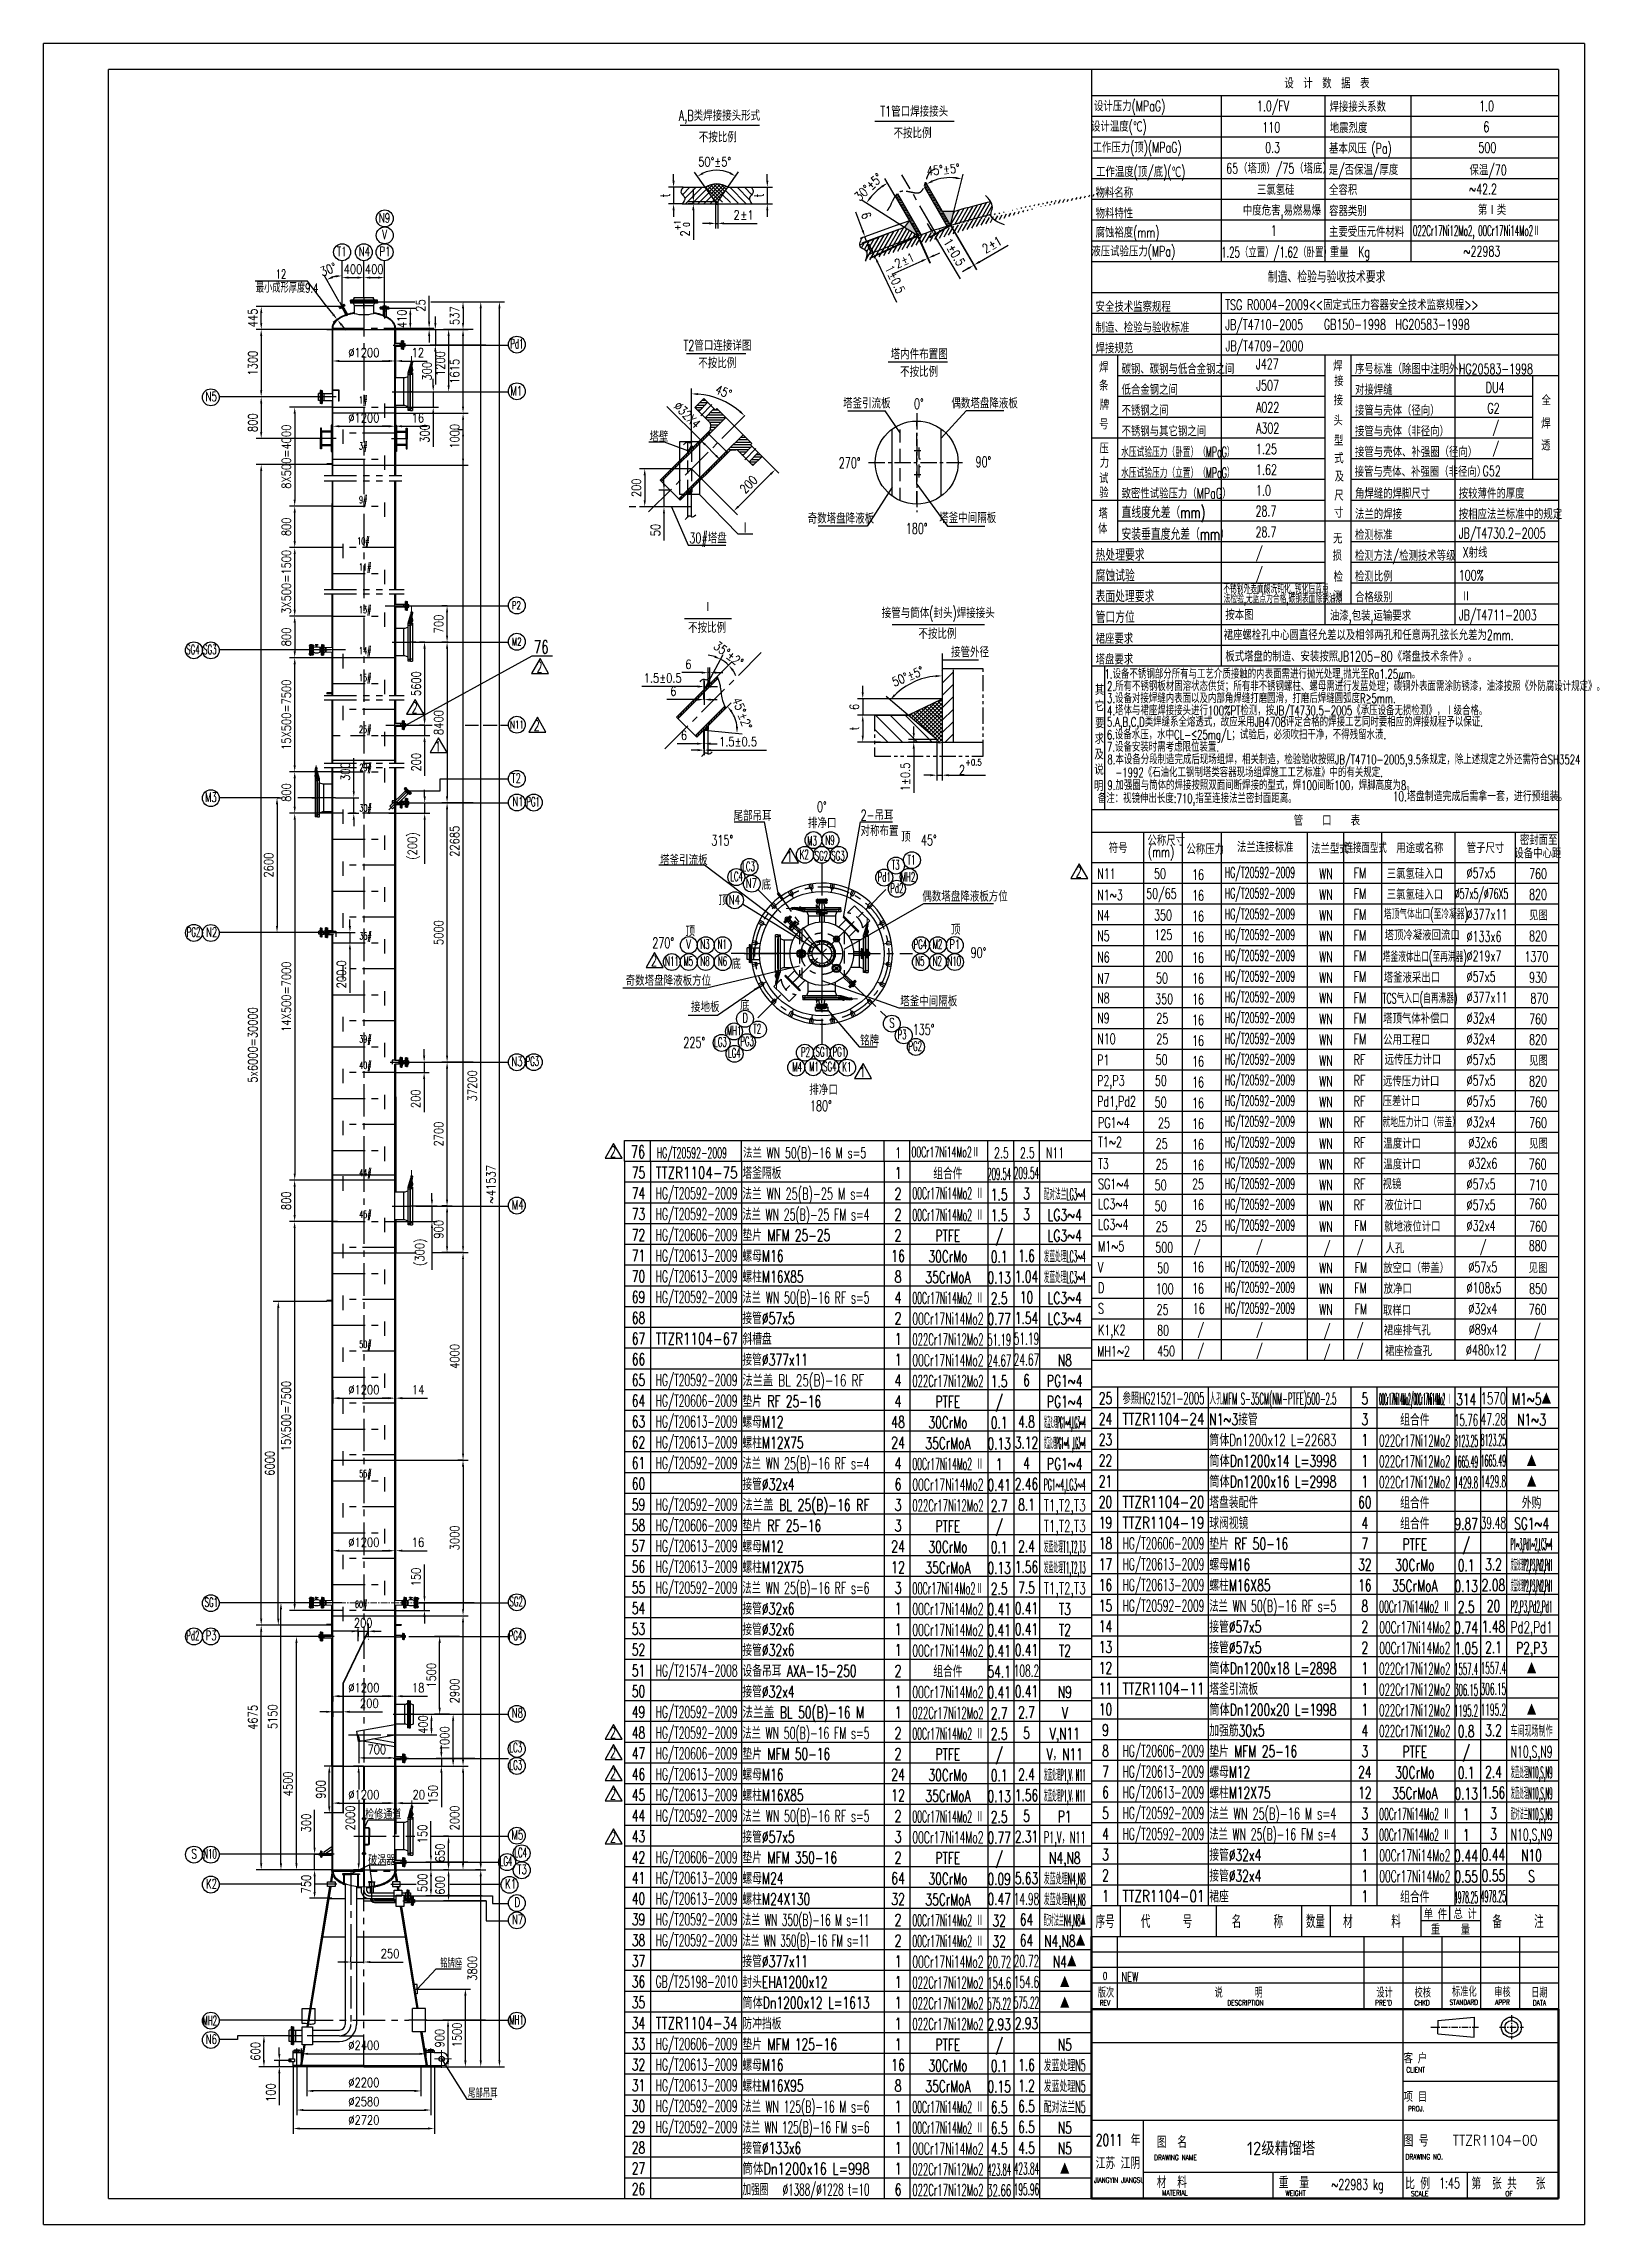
# Model space of a CAD drawing. Header units: millimetres. Extents: x -1250 to 28450, y -500 to 41550.
import ezdxf
from ezdxf.enums import TextEntityAlignment as Align

# ---------------------------------------------------------------- set-up
doc = ezdxf.new("R2010")
doc.units = ezdxf.units.MM
doc.header["$LTSCALE"] = 500
for name, pattern in [('CENTER', [2, 1.25, -0.25, 0.25, -0.25]), ('CENTER2', [1.125, 0.75, -0.125, 0.125, -0.125]), ('DASHED', [0.75, 0.5, -0.25]), ('DASHED2', [0.375, 0.25, -0.125]), ('PHANTOM', [2.5, 1.25, -0.25, 0.25, -0.25, 0.25, -0.25])]:
    doc.linetypes.add(name, pattern=pattern)
for name, color, linetype in [('01', 7, 'Continuous'), ('16CEN', 1, 'CENTER'), ('1轮廓实线层', 7, 'Continuous'), ('2细线层', 4, 'Continuous'), ('3中心线层', 1, 'CENTER'), ('4', 4, 'Continuous'), ('4虚线层', 6, 'DASHED'), ('5剖面线层', 2, 'Continuous'), ('6文字层', 3, 'Continuous'), ('7标注层', 4, 'Continuous'), ('7粗实线', 7, 'Continuous'), ('9双点划线层', 6, 'PHANTOM'), ('图框层', 7, 'Continuous'), ('尺寸线', 4, 'Continuous'), ('点划线', 1, 'CENTER2'), ('粗实线', 7, 'Continuous')]:
    doc.layers.add(name, color=color, linetype=linetype)
for name, color, linetype, lineweight in [('中心线', 1, 'CENTER', 18), ('字号尺寸', 1, 'Continuous', 25), ('文字', 3, 'Continuous', 25), ('表格线', 4, 'Continuous', 25), ('轮廓线', 7, 'Continuous', 50)]:
    doc.layers.add(name, color=color, linetype=linetype, lineweight=lineweight)
doc.styles.add('PC_TEXTSTYLE', font='romans.shx', dxfattribs={"width": 0.67, "bigfont": 'hzfs.shx'})
doc.styles.add('PC_TEXTSTYLE1', font='isocp.shx', dxfattribs={"bigfont": 'hzfs.shx'})
doc.styles.get("Standard").update_dxf_attribs({"font": 'isocp.shx', "width": 0.707, "bigfont": 'hztxt.shx'})
doc.styles.add('TH_GBDIM', font='romans.shx', dxfattribs={"width": 0.8, "bigfont": 'gbcbig.shx'})
doc.styles.add('THXuHaoStyle', font='txt.shx', dxfattribs={"width": 0.8, "bigfont": 'hzfs.shx'})
doc.dimstyles.new('TH_GBDIM', dxfattribs={"dimscale": 50, "dimtxt": 3.5, "dimasz": 2.5, "dimexe": 2, "dimexo": 0, "dimgap": 1.5, "dimtad": 1, "dimdec": 1, "dimzin": 0, "dimdsep": 46, "dimtxsty": 'TH_GBDIM', "dimcen": 2.5, "dimclrd": 130, "dimclre": 130, "dimclrt": 3, "dimadec": 0, "dimazin": 0, "dimtfac": 0.714286, "dimtdec": 1, "dimtmove": 0, "dimatfit": 3, "dimfxl": 1, "dimtzin": 0, "dimlwd": -1, "dimlwe": -1, "dimarcsym": 0})

msp = doc.modelspace()

# ---------------------------------------------------------------- texts
at = {"color": 3}
for s, height, style, width, p in [('50%%D%%P5%%D', 175, 'TH_GBDIM', 0.8, (11366.99, 39183.14)), ('2', 175, 'TH_GBDIM', 0.8, (12048.31, 38158.29)), ('%%P1', 175, 'TH_GBDIM', 0.8, (12181.65, 38158.29)), ('TTZR1104-00', 200.0166, 'PC_TEXTSTYLE', 0.87, (25913.49, 1023.06))]:
    msp.add_text(s, height=height, dxfattribs=dict(at, style=style, width=width)).set_placement(p)
at = {"color": 3, "style": 'PC_TEXTSTYLE1'}
msp.add_text('12级精馏塔', height=260.022, dxfattribs=at).set_placement((21946.66, 833.18))
at = {"layer": '2细线层', "color": 3, "style": 'TH_GBDIM', "width": 0.8}
for s, rotation, p in [('45%%D%%P5%%D', 5.228112, (15783.96, 39004.22)), ('30%%D%%P5%%D', 43.750833, (14481.77, 38500.57)), ('%%P1', 24.335955, (15324.55, 37265.06)), ('1', 300.413903, (16086.48, 37729.2)), ('%%P0.5', 300.413903, (16153.98, 37614.21)), ('2', 30.413903, (16909.27, 37498.89)), ('%%P1', 30.413903, (17024.26, 37566.39)), ('1', 295.324074, (14961.31, 37221.94)), ('%%P0.5', 295.324074, (15018.34, 37101.42)), ('2', 24.335955, (15203.06, 37210.12)), ('35%%D%%P2%%D', 322.89051, (11646.48, 29900.24)), ('50%%d%%P5%%D', 22.15945, (15148.24, 29149.81)), ('45%%D%%P2%%D', 290.846867, (12019.97, 28902.18)), ('1%%P0.5', 90, (15448.29, 27135.25))]:
    msp.add_text(s, height=175, rotation=rotation, dxfattribs=at).set_placement(p)
for p in [(10317.05, 29228.58), (11769.38, 28001.8)]:
    msp.add_text('1.5%%P0.5', height=175, dxfattribs=at).set_placement(p)
at = {"layer": '3中心线层', "style": 'PC_TEXTSTYLE'}
for s, height, width, p in [('2', 202.5, 0.67, (8249.65, 29426.74)), ('2', 202.5, 0.67, (5841.69, 28640.12)), ('2', 202.5, 0.67, (8197.97, 28297.08)), ('2', 202.5, 0.67, (18643.55, 25471.92)), ('HG/T20592-2009', 200.3141, 0.55, (21519.45, 25466.69)), ('FM', 200.314, 0.67, (24003.19, 25457.34)), ('三氯氢硅入口', 200.314, 0.67, (24639.33, 25443.27)), ('%%C57x5', 200.314, 0.67, (26179.88, 25458.58)), ('N11', 200.314, 0.67, (19058.72, 25443.43)), ('50', 200.314, 0.67, (20156.42, 25444.66)), ('16', 200.314, 0.67, (20888.73, 25424.78)), ('WN', 200.314, 0.67, (23337.06, 25440.95)), ('760', 200.314, 0.67, (27384.99, 25443.13)), ('2', 202.5, 0.67, (10457.84, 23759.74)), ('N11', 180, 0.55, (10729.26, 23767.48)), ('2', 202.5, 0.67, (9668.45, 20078.54)), ('76', 240, 0.667, (10069.4, 20061.9)), ('HG/T20592-2009', 200, 0.55, (10569.4, 20061.9)), ('法兰 WN 50(B)-16 M s=5', 200, 0.667, (12233.48, 20061.9)), ('1', 200, 0.667, (15164.37, 20061.9)), ('00Cr17Ni14Mo2Ⅱ', 200, 0.55, (15478.09, 20078.32)), ('2.5', 200, 0.667, (17069.4, 20061.9)), ('2.5', 200, 0.667, (17569.4, 20061.9)), ('N11', 200, 0.667, (18069.4, 20061.9)), ('2', 202.5, 0.67, (9668.45, 8875.37)), ('2', 202.5, 0.67, (9668.45, 8488.01)), ('2', 202.5, 0.67, (9668.45, 8082.83)), ('2', 202.5, 0.67, (9668.45, 7690.37)), ('2', 202.5, 0.67, (9668.45, 6861.27))]:
    msp.add_text(s, height=height, dxfattribs=dict(at, width=width)).set_placement(p)
at = {"layer": '6文字层'}
for s, height, style, width, p in [('1.0/FV', 200.314, 'PC_TEXTSTYLE', 0.67, (22138.29, 40245.49)), ('焊接接头系数', 200.314, 'PC_TEXTSTYLE', 0.67, (23537.95, 40235.11)), ('1.0', 200.314, 'PC_TEXTSTYLE', 0.67, (26421.88, 40245.49)), ('110', 200.314, 'PC_TEXTSTYLE', 0.67, (22241.44, 39837)), ('地震烈度', 200.314, 'PC_TEXTSTYLE', 0.67, (23542.71, 39825.6)), ('6', 200.31, 'PC_TEXTSTYLE', 0.67, (26501.6, 39845.47)), ('0.3', 200.314, 'PC_TEXTSTYLE', 0.67, (22297.12, 39445.46)), ('基本风压 (Pa)', 200.314, 'PC_TEXTSTYLE', 0.67, (23528.45, 39430.49)), ('500', 200.314, 'PC_TEXTSTYLE', 0.67, (26408.31, 39445.46)), ('工作温度(顶/底)(℃)', 200.3141, 'PC_TEXTSTYLE', 0.67, (19037.01, 38978.08)), ('65（塔顶）/75（塔底）', 200.314, 'PC_TEXTSTYLE', 0.67, (21545.89, 39045.45)), ('是/否保温/厚度', 200.314, 'PC_TEXTSTYLE', 0.67, (23522.47, 39018.7)), ('保温/70', 200.314, 'PC_TEXTSTYLE', 0.67, (26235.24, 39011.68)), ('物料名称', 200.314, 'PC_TEXTSTYLE', 0.67, (19028.31, 38578.07)), ('三氯氢硅', 200.314, 'PC_TEXTSTYLE', 0.67, (22137.83, 38630.9)), ('全容积', 200.314, 'PC_TEXTSTYLE', 0.67, (23528.45, 38629.8)), ('~42.2', 200.314, 'PC_TEXTSTYLE', 0.67, (26226.43, 38645.43)), ('N9', 180, 'PC_TEXTSTYLE', 0.67, (5212.94, 38099.24)), ('物料特性', 200.314, 'PC_TEXTSTYLE', 0.67, (19028.31, 38178.06)), ('中度危害,易燃易爆', 200.314, 'PC_TEXTSTYLE', 0.67, (21867.9, 38235.39)), ('容器类别', 200.314, 'PC_TEXTSTYLE', 0.67, (23528.45, 38224.64)), ('第Ⅰ类', 200.314, 'PC_TEXTSTYLE', 0.67, (26399.57, 38245.42)), ('V', 180, 'PC_TEXTSTYLE', 0.67, (5275.96, 37779.41)), ('腐蚀裕度(mm)', 200.314, 'PC_TEXTSTYLE', 0.67, (19028.31, 37809.49)), ('1', 200.31, 'PC_TEXTSTYLE', 0.67, (22406.28, 37845.41)), ('主要受压元件材料', 200.314, 'PC_TEXTSTYLE', 0.67, (23527.44, 37822.24)), ('022Cr17Ni12Mo2, 00Cr17Ni14Mo2Ⅱ', 200.314, 'PC_TEXTSTYLE', 0.5, (25145.23, 37842.95)), ('T1', 180, 'PC_TEXTSTYLE', 0.67, (4404.04, 37453.38)), ('N4', 180, 'PC_TEXTSTYLE', 0.67, (4824.04, 37453.38)), ('P1', 180, 'PC_TEXTSTYLE', 0.67, (5224.04, 37453.38)), ('1.25（立置）/1.62（卧置）', 200.314, 'PC_TEXTSTYLE', 0.6, (21449.79, 37428.11)), ('重量  Kg', 200.314, 'PC_TEXTSTYLE', 0.67, (23542.7, 37435.36)), ('~22983', 200.314, 'PC_TEXTSTYLE', 0.67, (26117.89, 37446.97)), ('12', 175, 'PC_TEXTSTYLE', 0.67, (3224.46, 37018.28)), ('最小成形厚度9.4', 175, 'PC_TEXTSTYLE', 0.67, (2841.99, 36750.4)), ('安全技术监察规程', 200.314, 'PC_TEXTSTYLE', 0.67, (19028.31, 36378)), ('TSG R0004-2009<<固定式压力容器安全技术监察规程>>', 200.3141, 'PC_TEXTSTYLE', 0.67, (21528.39, 36413.99)), ('制造、检验与验收标准', 200.314, 'PC_TEXTSTYLE', 0.67, (19028.31, 35977.99)), ('JB/T4710-2005', 200.3141, 'PC_TEXTSTYLE', 0.67, (21528.39, 36029.4)), ('GB150-1998  HG20583-1998', 200.314, 'PC_TEXTSTYLE', 0.67, (23428.18, 36034.48)), ('Pd1', 180, 'PC_TEXTSTYLE', 0.55, (7746.25, 35672.34)), ('焊接规范', 200.314, 'PC_TEXTSTYLE', 0.67, (19028.31, 35577.98)), ('JB/T4709-2000', 200.3141, 'PC_TEXTSTYLE', 0.67, (21533.53, 35619.1)), ('焊', 200.31, 'PC_TEXTSTYLE', 0.67, (19095.92, 35211.68)), ('碳钢、碳钢与低合金钢之间', 200.3141, 'PC_TEXTSTYLE', 0.67, (19528.32, 35177.96)), ('J427', 200.314, 'PC_TEXTSTYLE', 0.67, (22121.04, 35273.93)), ('焊', 200.31, 'PC_TEXTSTYLE', 0.67, (23606.54, 35238.04)), ('序号标准（除图中注明外）', 200.3141, 'PC_TEXTSTYLE', 0.67, (24028.47, 35177.96)), ('HG20583-1998', 200.3141, 'PC_TEXTSTYLE', 0.67, (26028.53, 35177.96)), ('M1', 180, 'PC_TEXTSTYLE', 0.67, (7747.14, 34761.85)), ('条', 200.31, 'PC_TEXTSTYLE', 0.67, (19095.92, 34857.75)), ('低合金钢之间', 200.314, 'PC_TEXTSTYLE', 0.67, (19528.32, 34777.95)), ('J507', 200.314, 'PC_TEXTSTYLE', 0.67, (22125.67, 34859.57)), ('接', 200.31, 'PC_TEXTSTYLE', 0.67, (23627.66, 34947.61)), ('对接焊缝', 200.314, 'PC_TEXTSTYLE', 0.67, (24028.47, 34777.95)), ('DU4', 200.314, 'PC_TEXTSTYLE', 0.67, (26549.43, 34818.91)), ('N5', 180, 'PC_TEXTSTYLE', 0.67, (1871.33, 34655.79)), ('1#', 135, 'PC_TEXTSTYLE', 0.67, (4830.3, 34611.08)), ('0%%D', 202.5, 'PC_TEXTSTYLE', 0.67, (15526.85, 34504.11)), ('牌', 200.31, 'PC_TEXTSTYLE', 0.67, (19108.81, 34484.5)), ('不锈钢之间', 200.314, 'PC_TEXTSTYLE', 0.67, (19528.32, 34377.94)), ('A022', 200.314, 'PC_TEXTSTYLE', 0.67, (22121.04, 34434.34)), ('接', 200.31, 'PC_TEXTSTYLE', 0.67, (23618.05, 34574.96)), ('接管与壳体（径向）', 200.314, 'PC_TEXTSTYLE', 0.67, (24028.47, 34377.94)), ('G2', 200.314, 'PC_TEXTSTYLE', 0.67, (26581.41, 34418.89)), ('全', 200.31, 'PC_TEXTSTYLE', 0.67, (27624.69, 34572.06)), ('塔壁', 202.5, 'PC_TEXTSTYLE', 0.67, (10427.91, 33871.65)), ('号', 200.31, 'PC_TEXTSTYLE', 0.67, (19095.92, 34111.25)), ('不锈钢与其它钢之间', 200.314, 'PC_TEXTSTYLE', 0.67, (19528.32, 33977.93)), ('A302', 200.314, 'PC_TEXTSTYLE', 0.67, (22121.04, 34034.33)), ('头', 200.31, 'PC_TEXTSTYLE', 0.67, (23613.2, 34183.09)), ('接管与壳体（非径向）', 200.314, 'PC_TEXTSTYLE', 0.67, (24028.47, 33977.93)), ('/', 200.31, 'PC_TEXTSTYLE', 0.67, (26677.35, 34054.21)), ('焊', 200.31, 'PC_TEXTSTYLE', 0.67, (27616.89, 34127.58)), ('3#', 135, 'PC_TEXTSTYLE', 0.67, (4830.3, 33726.08)), ('压', 200.31, 'PC_TEXTSTYLE', 0.67, (19102.05, 33647.78)), ('水压试验压力（卧置）（MPaG）', 200.3141, 'PC_TEXTSTYLE', 0.55, (19520.46, 33575.1)), ('1.25', 200.314, 'PC_TEXTSTYLE', 0.67, (22121.04, 33634.31)), ('型', 200.31, 'PC_TEXTSTYLE', 0.67, (23622.89, 33796.22)), ('式', 200.31, 'PC_TEXTSTYLE', 0.67, (23627.72, 33457.49)), ('接管与壳体、补强圈（径向）', 200.3141, 'PC_TEXTSTYLE', 0.67, (24028.47, 33577.91)), ('/', 200.31, 'PC_TEXTSTYLE', 0.67, (26677.35, 33654.2)), ('透', 200.31, 'PC_TEXTSTYLE', 0.67, (27616.89, 33706.49)), ('270%%D', 202.5, 'PC_TEXTSTYLE', 0.67, (14077.72, 33364.98)), ('90%%D', 202.5, 'PC_TEXTSTYLE', 0.67, (16713.07, 33385.1)), ('试', 200.31, 'PC_TEXTSTYLE', 0.67, (19095.77, 33067.25)), ('力', 200.31, 'PC_TEXTSTYLE', 0.67, (19108.32, 33371.64)), ('水压试验压力（立置）（MPaG）', 200.3141, 'PC_TEXTSTYLE', 0.55, (19520.46, 33175.09)), ('1.62', 200.314, 'PC_TEXTSTYLE', 0.67, (22121.04, 33234.3)), ('及', 200.31, 'PC_TEXTSTYLE', 0.67, (23637.37, 33104.37)), ('接管与壳体、补强圈（非径向）', 200.3141, 'PC_TEXTSTYLE', 0.67, (24021.55, 33196.73)), ('G52', 200.314, 'PC_TEXTSTYLE', 0.67, (26487.85, 33209.49)), ('9#', 135, 'PC_TEXTSTYLE', 0.67, (4830.3, 32690.99)), ('验', 200.31, 'PC_TEXTSTYLE', 0.67, (19098.91, 32794.24)), ('致密性试验压力（MPaG）', 200.3141, 'PC_TEXTSTYLE', 0.67, (19528.32, 32777.89)), ('1.0', 200.314, 'PC_TEXTSTYLE', 0.67, (22121.04, 32834.29)), ('尺', 200.31, 'PC_TEXTSTYLE', 0.67, (23627.68, 32736.72)), ('角焊缝的焊脚尺寸', 200.314, 'PC_TEXTSTYLE', 0.67, (24028.47, 32777.89)), ('按较薄件的厚度', 200.314, 'PC_TEXTSTYLE', 0.67, (26028.53, 32777.89)), ('塔', 200.31, 'PC_TEXTSTYLE', 0.67, (19082.39, 32391.84)), ('直线度允差（mm)', 225.353, 'PC_TEXTSTYLE', 0.67, (19528.32, 32397.13)), ('28.7', 200.314, 'PC_TEXTSTYLE', 0.67, (22111.07, 32434.27)), ('寸', 200.31, 'PC_TEXTSTYLE', 0.67, (23622.83, 32408.21)), ('法兰的焊接', 200.314, 'PC_TEXTSTYLE', 0.67, (24028.47, 32377.88)), ('按相应法兰标准中的规定', 200.3141, 'PC_TEXTSTYLE', 0.67, (26028.53, 32377.88)), ('10#', 135, 'PC_TEXTSTYLE', 0.67, (4795.21, 31890.99)), ('30#塔盘', 202.5, 'PC_TEXTSTYLE', 0.67, (11198.27, 31916.78)), ('Ⅰ', 225, 'PC_TEXTSTYLE', 0.67, (12176.84, 32099.93)), ('180%%D', 202.5, 'PC_TEXTSTYLE', 0.67, (15369.35, 32098.5)), ('体', 200.31, 'PC_TEXTSTYLE', 0.67, (19076.53, 32097.62)), ('安装垂直度允差（mm）', 225.3533, 'PC_TEXTSTYLE', 0.67, (19528.32, 31977.86)), ('28.7', 200.314, 'PC_TEXTSTYLE', 0.67, (22111.07, 32034.26)), ('无', 200.31, 'PC_TEXTSTYLE', 0.67, (23605.76, 31910.43)), ('检测标准', 200.314, 'PC_TEXTSTYLE', 0.67, (24028.47, 31977.86)), ('JB/T4730.2-2005', 200.3141, 'PC_TEXTSTYLE', 0.67, (26028.53, 32009.82)), ('11#', 135, 'PC_TEXTSTYLE', 0.67, (4830.3, 31390.99)), ('热处理要求', 225.353, 'PC_TEXTSTYLE', 0.67, (19028.31, 31577.85)), ('/', 200.31, 'PC_TEXTSTYLE', 0.67, (22121.04, 31634.25)), ('损', 200.31, 'PC_TEXTSTYLE', 0.67, (23596.55, 31578.21)), ('检测方法/检测技术等级', 200.3141, 'PC_TEXTSTYLE', 0.67, (24028.47, 31577.85)), ('X射线', 200.314, 'PC_TEXTSTYLE', 0.67, (26104, 31639.12)), ('腐蚀试验', 225.353, 'PC_TEXTSTYLE', 0.67, (19028.31, 31177.84)), ('不锈钢外表面酸洗钝化,,钝化后蓝点', 160.2513, 'PC_TEXTSTYLE', 0.6, (21490.41, 30958.48)), ('/', 200.31, 'PC_TEXTSTYLE', 0.67, (22121.04, 31234.24)), ('检', 200.31, 'PC_TEXTSTYLE', 0.67, (23615.76, 31170.24)), ('检测比例', 200.314, 'PC_TEXTSTYLE', 0.67, (24028.47, 31177.84)), ('100%%%', 200.314, 'PC_TEXTSTYLE', 0.67, (26028.53, 31199.14)), ('13#', 135, 'PC_TEXTSTYLE', 0.67, (4830.3, 30567.69)), ('P2', 150, 'PC_TEXTSTYLE', 0.67, (7775.03, 30643.54)), ('表面处理要求', 225.353, 'PC_TEXTSTYLE', 0.67, (19028.31, 30777.82)), ('法检验,无蓝点为合格,碳钢表面除锈油漆', 160.2515, 'PC_TEXTSTYLE', 0.6, (21495.97, 30763.85)), ('测', 200.31, 'PC_TEXTSTYLE', 0.67, (23609.25, 30796.41)), ('合格级别', 200.314, 'PC_TEXTSTYLE', 0.67, (24028.47, 30777.82)), ('Ⅱ', 200.31, 'PC_TEXTSTYLE', 0.67, (26077.94, 30795.63)), ('管口方位', 225.353, 'PC_TEXTSTYLE', 0.67, (19028.31, 30377.81)), ('按本图', 200.314, 'PC_TEXTSTYLE', 0.67, (21528.39, 30436.86)), ('油漆,包装,运输要求', 200.314, 'PC_TEXTSTYLE', 0.67, (23544.98, 30421.53)), ('JB/T4711-2003', 200.3141, 'PC_TEXTSTYLE', 0.67, (26030.48, 30429.87)), ('SG4', 180, 'PC_TEXTSTYLE', 0.55, (1497.74, 29778.24)), ('SG3', 180, 'PC_TEXTSTYLE', 0.55, (1824.83, 29776.98)), ('14#', 135, 'PC_TEXTSTYLE', 0.67, (4830.3, 29777.73)), ('M2', 150, 'PC_TEXTSTYLE', 0.67, (7775.03, 29943.54)), ('76', 250, 'THXuHaoStyle', 0.667, (8199.29, 29789.52)), ('裙座要求', 200.314, 'PC_TEXTSTYLE', 0.67, (19028.31, 29977.8)), ('裙座螺栓孔中心圆直径允差以及相邻两孔和任意两孔弦长允差为2mm.', 200.3141, 'PC_TEXTSTYLE', 0.67, (21496.92, 30047.77)), ('板式塔盘的制造、安装按照JB1205-80《塔盘技术条件》。', 200.3141, 'PC_TEXTSTYLE', 0.67, (21528.39, 29634.8)), ('塔盘要求', 200.314, 'PC_TEXTSTYLE', 0.67, (19028.31, 29577.79)), (' 1.设备不锈钢部分所有与工艺介质接触的内表面需进行抛光处理,抛光至Ra1.25μm。', 180, 'PC_TEXTSTYLE', 0.67, (19118.15, 29305.78)), ('15#', 135, 'PC_TEXTSTYLE', 0.67, (4830.3, 29258.37)), ('其', 200.31, 'PC_TEXTSTYLE', 0.67, (19014.76, 28987.27)), ('2.所有不锈钢板材固溶状态供货；所有非不锈钢螺柱、螺母需进行发蓝处理；碳钢外表面需涂防锈漆，油漆按照《外防腐设计规定》。', 180, 'PC_TEXTSTYLE', 0.67, (19248.75, 29069.05)), ('3.设备对接焊缝内表面以及内部角焊缝打磨圆滑，打磨后焊缝圆弧度R≥5mm.', 180, 'PC_TEXTSTYLE', 0.67, (19248.75, 28835.62)), ('它', 200.31, 'PC_TEXTSTYLE', 0.67, (19012.58, 28676.96)), ('4.塔体与裙座焊接接头进行100%PT检测，按JB/T4730.5-2005《承压设备无损检测》，Ⅰ级合格。', 180, 'PC_TEXTSTYLE', 0.67, (19248.75, 28600.53)), ('N11', 150, 'PC_TEXTSTYLE', 0.67, (7740.64, 28343.54)), ('求', 200.31, 'PC_TEXTSTYLE', 0.67, (19009.34, 28047.95)), ('要', 200.31, 'PC_TEXTSTYLE', 0.67, (19018.15, 28347.93)), ('5.A,B,C,D类焊缝系全熔透式，故应采用JB4708评定合格的焊接工艺同时要相应的焊接规程予以保证.', 180, 'PC_TEXTSTYLE', 0.67, (19246.87, 28380.55)), ('6.设备水压，水中CL-≤25mg/L；试验后，必须吹扫干净，不得残留水渍.', 180, 'PC_TEXTSTYLE', 0.67, (19245.44, 28133.89)), ('1', 202.5, 'PC_TEXTSTYLE', 0.67, (6293.95, 27899.65)), ('及', 200.31, 'PC_TEXTSTYLE', 0.67, (19004.62, 27746.24)), ('7.设备安装时需考虑限位装置.', 180, 'PC_TEXTSTYLE', 0.67, (19247.41, 27897.59)), ('8.本设备分段制造完成后现场组焊，相关制造，检验验收按照JB/T4710-2005,9.5条规定，除上述规定之外还需符合SH3524', 180, 'PC_TEXTSTYLE', 0.67, (19254.95, 27656.58)), ('29#', 135, 'PC_TEXTSTYLE', 0.67, (4837.87, 27526.35)), ('T2', 180, 'PC_TEXTSTYLE', 0.67, (7765.13, 27299.27)), ('明', 200.31, 'PC_TEXTSTYLE', 0.67, (18998.55, 27137.43)), ('说', 200.31, 'PC_TEXTSTYLE', 0.67, (19004.24, 27450.99)), ('9.加强圈与筒体的焊接按照双面间断焊接的型式，焊100间断100，焊脚高度为8。', 180, 'PC_TEXTSTYLE', 0.67, (19254.95, 27159.44)), ('-1992《石油化工钢制塔类容器现场组焊施工工艺标准》中的有关规定.', 180, 'PC_TEXTSTYLE', 0.67, (19408.05, 27407.23)), ('M3', 180, 'PC_TEXTSTYLE', 0.67, (1860.32, 26926.98)), ('N1', 180, 'PC_TEXTSTYLE', 0.67, (7787.48, 26843.54)), ('PG1', 180, 'PC_TEXTSTYLE', 0.55, (8054.66, 26841.94)), ('0°', 202.5, 'PC_TEXTSTYLE', 0.67, (13657.54, 26732.89)), ('10.塔盘制造完成后需拿一套，进行预组装。', 190, 'PC_TEXTSTYLE', 0.67, (24757.09, 26941.96)), ('30#', 135, 'PC_TEXTSTYLE', 0.67, (4837.87, 26741.45)), ('尾部吊耳', 202.5, 'PC_TEXTSTYLE', 0.67, (12049.39, 26561.68)), ('排净口', 202.5, 'PC_TEXTSTYLE', 0.67, (13483.31, 26421.58)), ('对称布置', 202.5, 'PC_TEXTSTYLE', 0.67, (14496.58, 26270.47)), ('2-吊耳', 202.5, 'PC_TEXTSTYLE', 0.67, (14498.61, 26571.54)), ('315°', 202.5, 'PC_TEXTSTYLE', 0.67, (11622.26, 26085.57)), ('M3', 180, 'PC_TEXTSTYLE', 0.55, (13469.85, 26085.75)), ('N9', 180, 'PC_TEXTSTYLE', 0.55, (13820.68, 26100.93)), ('顶', 202.5, 'PC_TEXTSTYLE', 0.67, (15280.02, 26157.73)), ('45°', 202.5, 'PC_TEXTSTYLE', 0.67, (15661.02, 26088.78)), ('符号 ', 200.314, 'PC_TEXTSTYLE', 0.67, (19281.15, 25940.53)), ('公称尺寸', 200.314, 'PC_TEXTSTYLE', 0.67, (20027.5, 26085.04)), ('(mm)', 200.314, 'PC_TEXTSTYLE', 0.67, (20038.02, 25863.52)), ('公称压力', 200.314, 'PC_TEXTSTYLE', 0.67, (20779.12, 25917.8)), ('法兰连接标准', 200.314, 'PC_TEXTSTYLE', 0.67, (21753.65, 25956.84)), ('法兰型式', 200.314, 'PC_TEXTSTYLE', 0.67, (23182.62, 25929.02)), ('连接面型式', 200.314, 'PC_TEXTSTYLE', 0.6, (23830.14, 25944.21)), ('用途或名称', 200.314, 'PC_TEXTSTYLE', 0.67, (24825.46, 25939.3)), ('塔釜引流板', 202.5, 'PC_TEXTSTYLE', 0.67, (10632.48, 25705.52)), ('LC3', 180, 'PC_TEXTSTYLE', 0.55, (12215.19, 25594.85)), ('1', 202.5, 'PC_TEXTSTYLE', 0.67, (13069.14, 25774.57)), ('K2', 180, 'PC_TEXTSTYLE', 0.55, (13325.97, 25826.77)), ('SG2', 180, 'PC_TEXTSTYLE', 0.55, (13612.6, 25801.05)), ('SG3', 180, 'PC_TEXTSTYLE', 0.55, (13932.35, 25801.05)), ('T3', 180, 'PC_TEXTSTYLE', 0.55, (15097.39, 25623.4)), ('T1', 180, 'PC_TEXTSTYLE', 0.55, (15401.67, 25723.18)), ('LC4', 180, 'PC_TEXTSTYLE', 0.55, (11984.76, 25401.67)), ('N7', 180, 'PC_TEXTSTYLE', 0.67, (12283.06, 25272.88)), ('底', 202.5, 'PC_TEXTSTYLE', 0.67, (12590.44, 25233.22)), ('Pd1', 180, 'PC_TEXTSTYLE', 0.55, (14825.61, 25391.41)), ('Pd2', 180, 'PC_TEXTSTYLE', 0.55, (15069.44, 25174.96)), ('MH2', 180, 'PC_TEXTSTYLE', 0.55, (15272.16, 25391.12)), ('偶数塔盘降液板方位', 202.5, 'PC_TEXTSTYLE', 0.67, (15687.11, 25006.07)), ('N1~3', 200.314, 'PC_TEXTSTYLE', 0.67, (19058.72, 25034.29)), ('50/65', 200.314, 'PC_TEXTSTYLE', 0.67, (20003.57, 25059.7)), ('HG/T20592-2009', 200.3141, 'PC_TEXTSTYLE', 0.55, (21519.45, 25066.68)), ('WN', 200.314, 'PC_TEXTSTYLE', 0.67, (23337.06, 25040.94)), ('FM', 200.314, 'PC_TEXTSTYLE', 0.67, (24003.19, 25057.33)), ('三氯氢硅入口', 200.314, 'PC_TEXTSTYLE', 0.67, (24639.33, 25043.26)), ('%%C57x5/%%C76X5', 200.314, 'PC_TEXTSTYLE', 0.55, (25949.94, 25058.57)), ('820', 200.314, 'PC_TEXTSTYLE', 0.67, (27384.99, 25043.12)), ('顶', 202.5, 'PC_TEXTSTYLE', 0.67, (11758.25, 24932.4)), ('N4', 180, 'PC_TEXTSTYLE', 0.67, (11957.46, 24953.33)), ('N4', 200.314, 'PC_TEXTSTYLE', 0.67, (19058.72, 24643.4)), ('350', 200.314, 'PC_TEXTSTYLE', 0.67, (20156.42, 24644.64)), ('16', 200.314, 'PC_TEXTSTYLE', 0.67, (20888.73, 25024.77)), ('16', 200.314, 'PC_TEXTSTYLE', 0.67, (20888.73, 24624.75)), ('HG/T20592-2009', 200.3141, 'PC_TEXTSTYLE', 0.55, (21519.45, 24666.66)), ('WN', 200.314, 'PC_TEXTSTYLE', 0.67, (23337.06, 24640.92)), ('FM', 200.314, 'PC_TEXTSTYLE', 0.67, (24003.19, 24657.31)), ('塔顶气体出口(至冷凝器)', 200.3141, 'PC_TEXTSTYLE', 0.55, (24585.47, 24667.13)), ('%%C377x11', 200.314, 'PC_TEXTSTYLE', 0.67, (26179.88, 24658.55)), ('见图', 200.314, 'PC_TEXTSTYLE', 0.67, (27384.99, 24643.11)), ('PG2', 180, 'PC_TEXTSTYLE', 0.55, (1508.73, 24328.78)), ('N2', 180, 'PC_TEXTSTYLE', 0.67, (1879.63, 24326.98)), ('35#', 135, 'PC_TEXTSTYLE', 0.67, (4837.87, 24274.93)), ('顶', 202.5, 'PC_TEXTSTYLE', 0.67, (11121.9, 24335.86)), ('顶', 202.5, 'PC_TEXTSTYLE', 0.67, (16238.6, 24366.33)), ('N5', 200.314, 'PC_TEXTSTYLE', 0.67, (19058.72, 24246.44)), ('125', 200.314, 'PC_TEXTSTYLE', 0.67, (20160.88, 24266.94)), ('16', 200.314, 'PC_TEXTSTYLE', 0.67, (20888.73, 24224.74)), ('HG/T20592-2009', 200.3141, 'PC_TEXTSTYLE', 0.55, (21519.45, 24266.65)), ('WN', 200.314, 'PC_TEXTSTYLE', 0.67, (23337.06, 24240.91)), ('FM', 200.314, 'PC_TEXTSTYLE', 0.67, (24003.19, 24257.3)), ('塔顶冷凝液回流口', 200.314, 'PC_TEXTSTYLE', 0.67, (24598.25, 24259.42)), ('%%C133x6', 200.314, 'PC_TEXTSTYLE', 0.67, (26179.88, 24233.54)), ('820', 200.314, 'PC_TEXTSTYLE', 0.67, (27384.99, 24243.09)), ('270°', 202.5, 'PC_TEXTSTYLE', 0.67, (10483.35, 24110.17)), ('V', 180, 'PC_TEXTSTYLE', 0.67, (11136.8, 24093.73)), ('N3', 180, 'PC_TEXTSTYLE', 0.55, (11410.29, 24093.19)), ('N1', 180, 'PC_TEXTSTYLE', 0.55, (11740.22, 24092.95)), ('PG4', 180, 'PC_TEXTSTYLE', 0.55, (15519.07, 24092.95)), ('M2', 180, 'PC_TEXTSTYLE', 0.55, (15888.41, 24093.19)), ('P1', 180, 'PC_TEXTSTYLE', 0.67, (16208.79, 24093.73)), ('90°', 202.5, 'PC_TEXTSTYLE', 0.67, (16619.48, 23918.9)), ('N6', 200.314, 'PC_TEXTSTYLE', 0.67, (19058.72, 23834.26)), ('200', 200.314, 'PC_TEXTSTYLE', 0.67, (20177.42, 23842.35)), ('16', 200.314, 'PC_TEXTSTYLE', 0.67, (20888.73, 23824.73)), ('HG/T20592-2009', 200.3141, 'PC_TEXTSTYLE', 0.55, (21519.45, 23866.64)), ('WN', 200.314, 'PC_TEXTSTYLE', 0.67, (23337.06, 23840.9)), ('FM', 200.314, 'PC_TEXTSTYLE', 0.67, (24003.19, 23857.29)), ('塔釜液体出口(至再沸器)', 200.3141, 'PC_TEXTSTYLE', 0.55, (24562.6, 23843.22)), ('%%C219x7', 200.314, 'PC_TEXTSTYLE', 0.67, (26179.88, 23858.53)), ('1370', 200.314, 'PC_TEXTSTYLE', 0.67, (27293.76, 23843.08)), ('奇数塔盘降液板方位', 202.5, 'PC_TEXTSTYLE', 0.67, (9968.71, 23382.32)), ('M5', 180, 'PC_TEXTSTYLE', 0.55, (11083.99, 23767.69)), ('N8', 180, 'PC_TEXTSTYLE', 0.55, (11410.42, 23767.14)), ('N6', 180, 'PC_TEXTSTYLE', 0.55, (11747.49, 23766.91)), ('底', 202.5, 'PC_TEXTSTYLE', 0.67, (12008.23, 23703.78)), ('N5', 180, 'PC_TEXTSTYLE', 0.55, (15551.21, 23766.91)), ('N2', 180, 'PC_TEXTSTYLE', 0.55, (15888.27, 23767.14)), ('N10', 180, 'PC_TEXTSTYLE', 0.55, (16171.88, 23767.69)), ('N7', 200.314, 'PC_TEXTSTYLE', 0.67, (19058.72, 23421.26)), ('50', 200.314, 'PC_TEXTSTYLE', 0.67, (20191.94, 23429.35)), ('16', 200.314, 'PC_TEXTSTYLE', 0.67, (20888.73, 23424.71)), ('HG/T20592-2009', 200.3141, 'PC_TEXTSTYLE', 0.55, (21519.45, 23466.63)), ('WN', 200.314, 'PC_TEXTSTYLE', 0.67, (23337.06, 23440.89)), ('FM', 200.314, 'PC_TEXTSTYLE', 0.67, (24003.19, 23457.28)), ('塔釜液采出口', 200.314, 'PC_TEXTSTYLE', 0.67, (24582.57, 23443.2)), ('%%C57x5', 200.314, 'PC_TEXTSTYLE', 0.67, (26179.88, 23458.51)), ('930', 200.314, 'PC_TEXTSTYLE', 0.67, (27384.99, 23443.07)), ('底', 202.5, 'PC_TEXTSTYLE', 0.67, (12175.56, 22910.09)), ('塔釜中间隔板', 202.5, 'PC_TEXTSTYLE', 0.67, (15262.72, 22985.16)), ('N8', 200.314, 'PC_TEXTSTYLE', 0.67, (19058.72, 23047.22)), ('350', 200.314, 'PC_TEXTSTYLE', 0.67, (20177.42, 23029.34)), ('16', 200.314, 'PC_TEXTSTYLE', 0.67, (20888.73, 23024.7)), ('HG/T20592-2009', 200.3141, 'PC_TEXTSTYLE', 0.55, (21519.45, 23066.61)), ('WN', 200.314, 'PC_TEXTSTYLE', 0.67, (23337.06, 23046.69)), ('FM', 200.314, 'PC_TEXTSTYLE', 0.67, (24003.19, 23050.09)), ('TCS气入口(自再沸器)', 200.314, 'PC_TEXTSTYLE', 0.55, (24561.38, 23043.19)), ('%%C377x11', 200.314, 'PC_TEXTSTYLE', 0.67, (26179.88, 23058.5)), ('870', 200.314, 'PC_TEXTSTYLE', 0.67, (27410.98, 23043.06)), ('接地板', 202.5, 'PC_TEXTSTYLE', 0.67, (11229.13, 22875.31)), ('D', 180, 'PC_TEXTSTYLE', 0.67, (12219.73, 22673.49)), ('S', 180, 'PC_TEXTSTYLE', 0.67, (15049.52, 22579.31)), ('N9', 200.314, 'PC_TEXTSTYLE', 0.67, (19058.72, 22660.35)), ('25', 200.314, 'PC_TEXTSTYLE', 0.67, (20198.74, 22656.62)), ('16', 200.314, 'PC_TEXTSTYLE', 0.67, (20888.73, 22624.69)), ('HG/T20592-2009', 200.3141, 'PC_TEXTSTYLE', 0.55, (21519.45, 22666.6)), ('WN', 200.314, 'PC_TEXTSTYLE', 0.67, (23337.06, 22640.86)), ('FM', 200.314, 'PC_TEXTSTYLE', 0.67, (24003.19, 22657.25)), ('塔顶气体补偿口', 200.314, 'PC_TEXTSTYLE', 0.67, (24570.59, 22653.13)), ('%%C32x4', 200.314, 'PC_TEXTSTYLE', 0.67, (26179.88, 22658.49)), ('760', 200.314, 'PC_TEXTSTYLE', 0.67, (27384.99, 22643.04)), ('39#', 135, 'PC_TEXTSTYLE', 0.67, (4833.59, 22292.35)), ('225°', 202.5, 'PC_TEXTSTYLE', 0.67, (11082.95, 22188.28)), ('LG3', 180, 'PC_TEXTSTYLE', 0.55, (11674.36, 22207.56)), ('MH1', 180, 'PC_TEXTSTYLE', 0.55, (11919.09, 22429.63)), ('PG3', 180, 'PC_TEXTSTYLE', 0.55, (12178.9, 22221.26)), ('T2', 180, 'PC_TEXTSTYLE', 0.55, (12427.85, 22465.83)), ('铭牌', 202.5, 'PC_TEXTSTYLE', 0.67, (14488.6, 22229.99)), ('P3', 180, 'PC_TEXTSTYLE', 0.55, (15210, 22353.19)), ('PG2', 180, 'PC_TEXTSTYLE', 0.55, (15419.93, 22127.96)), ('135°', 202.5, 'PC_TEXTSTYLE', 0.67, (15502.96, 22438.85)), ('N10', 200.314, 'PC_TEXTSTYLE', 0.67, (19058.72, 22260.34)), ('25', 200.314, 'PC_TEXTSTYLE', 0.67, (20198.74, 22256.6)), ('16', 200.314, 'PC_TEXTSTYLE', 0.67, (20888.73, 22224.68)), ('HG/T20592-2009', 200.3141, 'PC_TEXTSTYLE', 0.55, (21519.45, 22266.59)), ('WN', 200.314, 'PC_TEXTSTYLE', 0.67, (23337.06, 22240.85)), ('FM', 200.314, 'PC_TEXTSTYLE', 0.67, (24003.19, 22257.24)), ('公用工程口', 200.314, 'PC_TEXTSTYLE', 0.67, (24570.59, 22243.17)), ('%%C32x4', 200.314, 'PC_TEXTSTYLE', 0.67, (26179.88, 22258.48)), ('820', 200.314, 'PC_TEXTSTYLE', 0.67, (27384.99, 22243.03)), ('40#', 135, 'PC_TEXTSTYLE', 0.67, (4833.59, 21779.14)), ('N3', 180, 'PC_TEXTSTYLE', 0.67, (7764.92, 21835.26)), ('PG3', 180, 'PC_TEXTSTYLE', 0.55, (8039.37, 21836.42)), ('LG4', 180, 'PC_TEXTSTYLE', 0.55, (11941.02, 21997.33)), ('M4', 180, 'PC_TEXTSTYLE', 0.55, (13182.74, 21727.12)), ('P2', 180, 'PC_TEXTSTYLE', 0.55, (13348.98, 22014.19)), ('M1', 180, 'PC_TEXTSTYLE', 0.55, (13508.67, 21734.1)), ('SG1', 180, 'PC_TEXTSTYLE', 0.55, (13630.33, 22019.21)), ('SG4', 180, 'PC_TEXTSTYLE', 0.55, (13774.89, 21734.11)), ('PG1', 180, 'PC_TEXTSTYLE', 0.55, (13956.37, 22019.21)), ('K1', 180, 'PC_TEXTSTYLE', 0.55, (14145.43, 21731.09)), ('P1', 200.314, 'PC_TEXTSTYLE', 0.67, (19058.72, 21853.31)), ('50', 200.314, 'PC_TEXTSTYLE', 0.67, (20185.05, 21856.59)), ('16', 200.314, 'PC_TEXTSTYLE', 0.67, (20888.73, 21824.66)), ('HG/T20592-2009', 200.3141, 'PC_TEXTSTYLE', 0.55, (21519.45, 21866.58)), ('WN', 200.314, 'PC_TEXTSTYLE', 0.67, (23337.06, 21840.83)), ('RF', 200.314, 'PC_TEXTSTYLE', 0.67, (24003.19, 21857.22)), ('远传压力计口', 200.314, 'PC_TEXTSTYLE', 0.67, (24600.39, 21858.76)), ('%%C57x5', 200.314, 'PC_TEXTSTYLE', 0.67, (26179.88, 21858.46)), ('见图', 200.314, 'PC_TEXTSTYLE', 0.67, (27384.99, 21843.02)), ('排净口', 202.5, 'PC_TEXTSTYLE', 0.67, (13509.32, 21278.38)), ('1', 202.5, 'PC_TEXTSTYLE', 0.67, (14476.59, 21619.72)), ('P2,P3', 200.314, 'PC_TEXTSTYLE', 0.67, (19058.72, 21453.29)), ('50', 200.314, 'PC_TEXTSTYLE', 0.67, (20170.74, 21454.74)), ('16', 200.314, 'PC_TEXTSTYLE', 0.67, (20888.73, 21424.65)), ('HG/T20592-2009', 200.3141, 'PC_TEXTSTYLE', 0.55, (21519.45, 21466.56)), ('WN', 200.314, 'PC_TEXTSTYLE', 0.67, (23337.06, 21440.82)), ('RF', 200.314, 'PC_TEXTSTYLE', 0.67, (24003.19, 21457.21)), ('远传压力计口', 200.314, 'PC_TEXTSTYLE', 0.67, (24567.38, 21443.14)), ('%%C57x5', 200.314, 'PC_TEXTSTYLE', 0.67, (26179.88, 21458.45)), ('820', 200.314, 'PC_TEXTSTYLE', 0.67, (27384.99, 21443.01)), ('180°', 202.5, 'PC_TEXTSTYLE', 0.67, (13522.92, 20966.64)), ('Pd1,Pd2', 200.314, 'PC_TEXTSTYLE', 0.67, (19058.72, 21053.28)), ('50', 200.314, 'PC_TEXTSTYLE', 0.67, (20168.66, 21038.98)), ('16', 200.314, 'PC_TEXTSTYLE', 0.67, (20888.73, 21024.64)), ('HG/T20592-2009', 200.3141, 'PC_TEXTSTYLE', 0.55, (21519.33, 21066.55)), ('WN', 200.314, 'PC_TEXTSTYLE', 0.67, (23337.06, 21040.81)), ('RF', 200.314, 'PC_TEXTSTYLE', 0.67, (24003.19, 21057.2)), ('压差计口', 200.314, 'PC_TEXTSTYLE', 0.67, (24560.13, 21059.19)), ('%%C57x5', 200.314, 'PC_TEXTSTYLE', 0.67, (26179.88, 21058.44)), ('760', 200.314, 'PC_TEXTSTYLE', 0.67, (27384.99, 21042.99)), ('PG1~4', 200.314, 'PC_TEXTSTYLE', 0.67, (19075.74, 20643.49)), ('25', 200.314, 'PC_TEXTSTYLE', 0.67, (20232.67, 20638.97)), ('16', 200.314, 'PC_TEXTSTYLE', 0.67, (20888.73, 20624.63)), ('HG/T20592-2009', 200.3141, 'PC_TEXTSTYLE', 0.55, (21516.91, 20666.54)), ('WN', 200.314, 'PC_TEXTSTYLE', 0.67, (23337.06, 20640.8)), ('RF', 200.314, 'PC_TEXTSTYLE', 0.67, (24003.19, 20657.19)), ('就地压力计口（带盖）', 200.314, 'PC_TEXTSTYLE', 0.55, (24561.46, 20655.26)), ('%%C32x4', 200.314, 'PC_TEXTSTYLE', 0.67, (26179.88, 20658.43)), ('760', 200.314, 'PC_TEXTSTYLE', 0.67, (27384.99, 20642.98)), ('T1~2', 200.314, 'PC_TEXTSTYLE', 0.67, (19075.74, 20269.7)), ('25', 200.314, 'PC_TEXTSTYLE', 0.67, (20187.3, 20238.96)), ('16', 200.314, 'PC_TEXTSTYLE', 0.67, (20888.73, 20224.61)), ('HG/T20592-2009', 200.3141, 'PC_TEXTSTYLE', 0.55, (21519.45, 20266.52)), ('WN', 200.314, 'PC_TEXTSTYLE', 0.67, (23337.06, 20240.78)), ('RF', 200.314, 'PC_TEXTSTYLE', 0.67, (24003.19, 20257.17)), ('温度计口', 200.314, 'PC_TEXTSTYLE', 0.67, (24576, 20240.96)), ('%%C32x6', 200.314, 'PC_TEXTSTYLE', 0.67, (26215.07, 20258.41)), ('见图', 200.314, 'PC_TEXTSTYLE', 0.67, (27384.99, 20242.97)), ('44#', 135, 'PC_TEXTSTYLE', 0.67, (4833.59, 19711.46)), ('T3', 200.314, 'PC_TEXTSTYLE', 0.67, (19075.74, 19850.85)), ('25', 200.314, 'PC_TEXTSTYLE', 0.67, (20187.3, 19838.95)), ('16', 200.314, 'PC_TEXTSTYLE', 0.67, (20888.73, 19824.6)), ('HG/T20592-2009', 200.3141, 'PC_TEXTSTYLE', 0.55, (21519.45, 19866.51)), ('WN', 200.314, 'PC_TEXTSTYLE', 0.67, (23337.06, 19840.77)), ('RF', 200.314, 'PC_TEXTSTYLE', 0.67, (24003.19, 19857.16)), ('温度计口', 200.314, 'PC_TEXTSTYLE', 0.67, (24576, 19840.95)), ('%%C32x6', 200.314, 'PC_TEXTSTYLE', 0.67, (26215.07, 19858.4)), ('760', 200.314, 'PC_TEXTSTYLE', 0.67, (27375.79, 19842.96)), ('SG1~4', 200.314, 'PC_TEXTSTYLE', 0.67, (19075.74, 19461.04)), ('50', 200.314, 'PC_TEXTSTYLE', 0.67, (20168.66, 19438.93)), ('25', 200.314, 'PC_TEXTSTYLE', 0.67, (20888.73, 19459.75)), ('HG/T20592-2009', 200.3141, 'PC_TEXTSTYLE', 0.55, (21519.45, 19466.5)), ('WN', 200.314, 'PC_TEXTSTYLE', 0.67, (23337.06, 19440.76)), ('RF', 200.314, 'PC_TEXTSTYLE', 0.67, (24003.19, 19457.15)), ('视镜', 200.314, 'PC_TEXTSTYLE', 0.67, (24560.13, 19459.14)), ('%%C57x5', 200.314, 'PC_TEXTSTYLE', 0.67, (26179.88, 19458.39)), ('710', 200.314, 'PC_TEXTSTYLE', 0.67, (27384.99, 19442.94)), ('45#', 135, 'PC_TEXTSTYLE', 0.67, (4833.59, 18911.46)), ('M4', 180, 'PC_TEXTSTYLE', 0.67, (7776.66, 19071.32)), ('LC3~4', 200.314, 'PC_TEXTSTYLE', 0.67, (19075.74, 19076.77)), ('50', 200.314, 'PC_TEXTSTYLE', 0.67, (20168.66, 19038.92)), ('16', 200.314, 'PC_TEXTSTYLE', 0.67, (20888.73, 19059.74)), ('HG/T20592-2009', 200.3141, 'PC_TEXTSTYLE', 0.55, (21519.45, 19066.49)), ('WN', 200.314, 'PC_TEXTSTYLE', 0.67, (23337.06, 19040.75)), ('RF', 200.314, 'PC_TEXTSTYLE', 0.67, (24003.19, 19057.14)), ('液位计口', 200.314, 'PC_TEXTSTYLE', 0.67, (24593.59, 19055.54)), ('%%C57x5', 200.314, 'PC_TEXTSTYLE', 0.67, (26179.88, 19058.38)), ('760', 200.314, 'PC_TEXTSTYLE', 0.67, (27379.09, 19073.06)), ('LG3~4', 200.314, 'PC_TEXTSTYLE', 0.67, (19075.74, 18679.75)), ('25', 200.314, 'PC_TEXTSTYLE', 0.67, (20187.3, 18638.82)), ('25', 200.314, 'PC_TEXTSTYLE', 0.67, (20948.41, 18647.49)), ('HG/T20592-2009', 200.3141, 'PC_TEXTSTYLE', 0.55, (21519.45, 18666.47)), ('WN', 200.314, 'PC_TEXTSTYLE', 0.67, (23337.06, 18640.64)), ('FM', 200.314, 'PC_TEXTSTYLE', 0.67, (24012.12, 18657.03)), ('就地液位计口', 200.314, 'PC_TEXTSTYLE', 0.67, (24590.39, 18642.96)), ('%%C32x4', 200.314, 'PC_TEXTSTYLE', 0.67, (26179.88, 18658.27)), ('760', 200.314, 'PC_TEXTSTYLE', 0.67, (27384.99, 18642.83)), ('M1~5', 200.314, 'PC_TEXTSTYLE', 0.67, (19075.74, 18260.91)), ('500', 200.314, 'PC_TEXTSTYLE', 0.67, (20178.23, 18238.8)), ('/', 200.31, 'PC_TEXTSTYLE', 0.67, (20925.03, 18259.62)), ('HG/T20592-2009', 200.3141, 'PC_TEXTSTYLE', 0.55, (21519.45, 17866.45)), ('/', 200.31, 'PC_TEXTSTYLE', 0.67, (22123.56, 18259.62)), ('/', 200.31, 'PC_TEXTSTYLE', 0.67, (23427.8, 18240.63)), ('/', 200.31, 'PC_TEXTSTYLE', 0.67, (24066.56, 18257.02)), ('人孔', 200.314, 'PC_TEXTSTYLE', 0.67, (24616.81, 18224.81)), ('/', 200.31, 'PC_TEXTSTYLE', 0.67, (26433.95, 18258.26)), ('880', 200.314, 'PC_TEXTSTYLE', 0.67, (27379.09, 18273.03)), ('V', 200.31, 'PC_TEXTSTYLE', 0.67, (19073.48, 17856.18)), ('D', 200.31, 'PC_TEXTSTYLE', 0.67, (19075.74, 17461.08)), ('50', 200.314, 'PC_TEXTSTYLE', 0.67, (20214.52, 17838.88)), ('16', 200.314, 'PC_TEXTSTYLE', 0.67, (20888.73, 17859.61)), ('HG/T20592-2009', 200.3141, 'PC_TEXTSTYLE', 0.55, (21519.45, 17466.44)), ('WN', 200.314, 'PC_TEXTSTYLE', 0.67, (23337.06, 17840.62)), ('FM', 200.314, 'PC_TEXTSTYLE', 0.67, (24021.2, 17847.94)), ('放空口（带盖）', 200.314, 'PC_TEXTSTYLE', 0.67, (24573.89, 17842.94)), ('放净口', 200.314, 'PC_TEXTSTYLE', 0.67, (24580.32, 17442.92)), ('%%C57x5', 200.314, 'PC_TEXTSTYLE', 0.67, (26215.07, 17858.25)), ('见图', 200.314, 'PC_TEXTSTYLE', 0.67, (27375.79, 17842.8)), ('S', 200.31, 'PC_TEXTSTYLE', 0.67, (19075.74, 17061.06)), ('100', 200.314, 'PC_TEXTSTYLE', 0.67, (20187.3, 17438.87)), ('16', 200.314, 'PC_TEXTSTYLE', 0.67, (20888.73, 17447.45)), ('16', 200.314, 'PC_TEXTSTYLE', 0.67, (20899.32, 17059.59)), ('HG/T20592-2009', 200.3141, 'PC_TEXTSTYLE', 0.55, (21519.45, 17066.42)), ('WN', 200.314, 'PC_TEXTSTYLE', 0.67, (23337.06, 17440.6)), ('WN', 200.314, 'PC_TEXTSTYLE', 0.67, (23337.06, 17040.59)), ('FM', 200.314, 'PC_TEXTSTYLE', 0.67, (24012.12, 17456.99)), ('FM', 200.314, 'PC_TEXTSTYLE', 0.67, (24021.2, 17047.91)), ('取样口', 200.314, 'PC_TEXTSTYLE', 0.67, (24567.21, 17024.77)), ('%%C108x5', 200.314, 'PC_TEXTSTYLE', 0.67, (26179.88, 17458.23)), ('%%C32x4', 200.314, 'PC_TEXTSTYLE', 0.67, (26215.07, 17058.22)), ('760', 200.314, 'PC_TEXTSTYLE', 0.67, (27375.79, 17042.78)), ('850', 200.314, 'PC_TEXTSTYLE', 0.67, (27384.99, 17442.79)), ('K1,K2', 200.314, 'PC_TEXTSTYLE', 0.67, (19075.74, 16643.47)), ('25', 200.314, 'PC_TEXTSTYLE', 0.67, (20203.93, 17038.86)), ('80', 200.314, 'PC_TEXTSTYLE', 0.67, (20214.52, 16638.84)), ('/', 200.31, 'PC_TEXTSTYLE', 0.67, (20991.56, 16659.57)), ('/', 200.31, 'PC_TEXTSTYLE', 0.67, (22123.56, 16659.57)), ('/', 200.31, 'PC_TEXTSTYLE', 0.67, (23427.8, 16640.58)), ('/', 200.31, 'PC_TEXTSTYLE', 0.67, (24066.56, 16656.97)), ('裙座排气孔', 200.314, 'PC_TEXTSTYLE', 0.67, (24583.27, 16642.9)), ('%%C89x4', 200.314, 'PC_TEXTSTYLE', 0.67, (26221.71, 16658.21)), ('/', 200.31, 'PC_TEXTSTYLE', 0.67, (27484.8, 16642.76)), ('50#', 135, 'PC_TEXTSTYLE', 0.67, (4833.59, 16400.44)), ('MH1~2', 200.314, 'PC_TEXTSTYLE', 0.67, (19058.72, 16235.65)), ('450', 200.314, 'PC_TEXTSTYLE', 0.67, (20214.52, 16238.83)), ('/', 200.31, 'PC_TEXTSTYLE', 0.67, (20991.56, 16259.56)), ('/', 200.31, 'PC_TEXTSTYLE', 0.67, (22123.56, 16259.56)), ('/', 200.31, 'PC_TEXTSTYLE', 0.67, (23427.8, 16240.57)), ('/', 200.31, 'PC_TEXTSTYLE', 0.67, (24066.56, 16256.96)), ('裙座检查孔', 200.314, 'PC_TEXTSTYLE', 0.67, (24606.87, 16242.89)), ('%%C480x12', 200.314, 'PC_TEXTSTYLE', 0.67, (26166.14, 16258.2)), ('/', 200.31, 'PC_TEXTSTYLE', 0.67, (27484.8, 16242.75)), ('55#', 135, 'PC_TEXTSTYLE', 0.67, (4833.59, 13910.95)), ('SG1', 180, 'PC_TEXTSTYLE', 0.55, (1853.4, 11404.77)), ('60#', 135, 'PC_TEXTSTYLE', 0.67, (4751.39, 11389.34)), ('SG2', 180, 'PC_TEXTSTYLE', 0.55, (7728.81, 11421.32)), ('Pd2', 180, 'PC_TEXTSTYLE', 0.55, (1498.78, 10763.05)), ('P3', 180, 'PC_TEXTSTYLE', 0.67, (1873.08, 10763.05)), ('PG4', 180, 'PC_TEXTSTYLE', 0.55, (7714.45, 10763.05)), ('N8', 180, 'PC_TEXTSTYLE', 0.67, (7773.4, 9271.32)), ('LC3', 180, 'PC_TEXTSTYLE', 0.55, (7726.81, 8605.09)), ('LG3', 180, 'PC_TEXTSTYLE', 0.55, (7728.81, 8267.36)), ('检修通道', 192.5, 'PC_TEXTSTYLE', 0.67, (4948.04, 7308.62)), ('S', 180, 'PC_TEXTSTYLE', 0.67, (1600.93, 6555.86)), ('N10', 180, 'PC_TEXTSTYLE', 0.55, (1824.83, 6554.77)), ('M5', 180, 'PC_TEXTSTYLE', 0.67, (7768.57, 6921.32)), ('LC4', 180, 'PC_TEXTSTYLE', 0.55, (7821.85, 6581.23)), ('破涡器', 192.5, 'PC_TEXTSTYLE', 0.67, (5006.75, 6425.32)), ('LG4', 180, 'PC_TEXTSTYLE', 0.55, (7540.19, 6411.94)), ('T3', 180, 'PC_TEXTSTYLE', 0.67, (7880.1, 6255.19)), ('K2', 180, 'PC_TEXTSTYLE', 0.67, (1880.01, 5978.77)), ('K1', 180, 'PC_TEXTSTYLE', 0.67, (7646.58, 5974.45)), ('N7', 180, 'PC_TEXTSTYLE', 0.67, (7777.3, 5288.77)), ('D', 180, 'PC_TEXTSTYLE', 0.67, (7827.23, 5621.64)), ('铭牌座', 157.5, 'PC_TEXTSTYLE', 0.67, (6394.83, 4453.13)), ('MH2', 180, 'PC_TEXTSTYLE', 0.55, (1812.57, 3339.52)), ('MH1', 180, 'PC_TEXTSTYLE', 0.55, (7728.81, 3354.77)), ('N6', 180, 'PC_TEXTSTYLE', 0.67, (1874.53, 2981.95)), ('尾部吊耳', 157.5, 'PC_TEXTSTYLE', 0.67, (6930.64, 1945.53))]:
    msp.add_text(s, height=height, dxfattribs=dict(at, style=style, width=width)).set_placement(p)
at = {"layer": '6文字层', "style": 'PC_TEXTSTYLE', "width": 0.67}
for s, p in [('A,B类焊接接头形式', (11778.11, 40062.48)), ('T1管口焊接接头', (15532.19, 40141.75)), ('不按比例', (15499.82, 39725.16)), ('不按比例', (11745.74, 39645.89)), ('T2管口连接详图', (11738.6, 35628.19)), ('不按比例', (11736.15, 35289.87)), ('塔内件布置图', (15627.61, 35461.68)), ('不按比例', (15625.16, 35123.36)), ('塔釜引流板', (14618.35, 34514.96)), ('偶数塔盘降液板', (16888.22, 34514.96)), ('奇数塔盘降液板', (14118.97, 32294.66)), ('塔釜中间隔板', (16562.69, 32303.66)), ('Ⅰ', (11554.56, 30587.46)), ('接管与筒体(封头)焊接接头', (15995.13, 30471.44)), ('不按比例', (11538.63, 30187.63)), ('不按比例', (15979.2, 30071.61))]:
    msp.add_text(s, height=202.5, dxfattribs=at).set_placement(p, align=Align.CENTER)
at = {"layer": '6文字层', "width": 0.67}
msp.add_text('接管外径', height=202.5, dxfattribs=at).set_placement((16241.34, 29716.82))
at = {"layer": '6文字层', "style": 'PC_TEXTSTYLE', "width": 0.67}
for s, height, p in [('备注：视镜伸出长度:710,指至连接法兰密封面距离。', 180, (20987.18, 26986.33)), ('管子尺寸', 200.314, (26543.87, 26052.54)), ('密封面至', 200.314, (27570.33, 26206.53)), ('设备中心距', 200.314, (27553.08, 25951.2))]:
    msp.add_text(s, height=height, dxfattribs=at).set_placement(p, align=Align.MIDDLE)
at = {"layer": '6文字层', "width": 3000.0949, "attachment_point": 5, "style": 'PC_TEXTSTYLE'}
for s, insert, char_height in [('设  计  数  据  表', (23487.03, 40786.08), 200.3141), ('设计压力{\\Fromans|c0;(MPaG)}', (19684.72, 40312.71), 200.3141), ('设计温度{\\Ftxt.shx|c0;(}℃{\\Ftxt.shx|c0;)}', (19477.08, 39920.46), 200.3141), ('工作压力(顶){\\Fromans|c0;(MPaG)}', (19828.54, 39514.35), 200.3141), ('液压试验压力{\\Fromans|c0;(MPa)}', (19754.53, 37512.53), 200.3141), ('制造、检验与验收技术要求', (23482.04, 37051.36), 225.3533), ('管    口    表', (23487.03, 26571.06), 200.3141)]:
    msp.add_mtext(s, dxfattribs=dict(at, insert=insert, char_height=char_height))
at = {"layer": '文字', "style": 'PC_TEXTSTYLE', "width": 0.67}
for s, height, p in [('0', 150.01, (19166.57, 4215.87)), ('NEW', 175.011, (19527.11, 4186.19)), ('版次', 175.011, (19069.67, 3875.56)), ('REV', 100.006, (19106.45, 3723.39)), ('说       明', 175.011, (21321.97, 3875.56)), ('DESCRIPTION', 100.0063, (21566.96, 3723.39)), ("PRE'D", 100.006, (24417.96, 3723.39)), ('设计', 175.011, (24439.94, 3875.56)), ('CHKD', 100.006, (25170.93, 3723.39)), ('校核', 175.011, (25176.99, 3875.56)), ('STANDARD', 100.006, (25849.71, 3733)), ('标准化', 175.011, (25898.99, 3892.79)), ('审核', 175.011, (26713.23, 3883.94)), ('APPR', 100.006, (26729.19, 3731.76)), ('日期', 175.011, (27425.18, 3875.56)), ('DATA', 100.006, (27456.79, 3723.39)), ('客 户', 200.013, (24965.09, 2603.16)), ('CLIENT', 100.006, (25018.53, 2431.45)), ('项 目', 200.013, (24964.92, 1860.56)), ('PROJ.', 100.006, (25049.93, 1680.89)), ('2011', 225.014, (19033.39, 1014.88)), ('年', 225.01, (19705.38, 1011.93)), ('图  名', 225.014, (20207.13, 974.12)), ('图 号', 225.014, (24964.92, 1000.7)), ('DRAWING NO.', 100.0063, (25002.35, 753.89)), ('江苏 江阴', 225.014, (19030.33, 567.88)), ('DRAWING NAME', 100.0063, (20157.07, 737.96)), ('材  料', 225.014, (20207.13, 200.53)), ('重  量', 225.014, (22559.89, 193.64)), ('比 例', 225.014, (24995.22, 175.84)), ('第  张 共   张', 225.014, (26273.24, 175.84)), ('JIANGYIN JIANGSU', 100.0063, (18998.56, 304.39)), ('MATERIAL', 100.006, (20308.23, 58.21)), ('WEIGHT', 100.006, (22689.59, 51.32)), ('~22983 kg', 200, (23569.18, 168.98)), ('SCALE', 100.006, (25109.43, 41.23)), ('1:45', 200, (25649.57, 194.98)), ('OF', 100.006, (26926.97, 42.03))]:
    msp.add_text(s, height=height, dxfattribs=at).set_placement(p)

# ---------------------------------------------------------------- blocks, each defined once
blk = doc.blocks.new('*D4')
at = {"color": 130}
for p, q in [((4303, 10837), (3524, 10837)), ((3624, 6462), (3624, 10712)), ((4303, 6337), (3524, 6337))]:
    blk.add_line(p, q, dxfattribs=at)
for points in [[(3603, 10712), (3645, 10712), (3624, 10837)], [(3603, 6462), (3645, 6462), (3624, 6337)]]:
    blk.add_solid(points, dxfattribs=at)
at = {"layer": 'Defpoints', "color": 0}
for p in [(3624, 10837), (4303, 10837), (4303, 6337)]:
    blk.add_point(p, dxfattribs=at)
at = {"color": 3, "insert": (3462, 7994), "char_height": 175, "attachment_point": 5, "rotation": 90, "style": 'TH_GBDIM'}
blk.add_mtext('4500', dxfattribs=at)
blk = doc.blocks.new('*D5')
at = {"color": 130}
for p, q in [((5543, 9337), (6744, 9337)), ((6644, 8462), (6644, 9212)), ((5543, 8337), (6744, 8337))]:
    blk.add_line(p, q, dxfattribs=at)
for points in [[(6623, 9212), (6665, 9212), (6644, 9337)], [(6623, 8462), (6665, 8462), (6644, 8337)]]:
    blk.add_solid(points, dxfattribs=at)
at = {"layer": 'Defpoints', "color": 0}
for p in [(5543, 9337), (6644, 9337), (5543, 8337)]:
    blk.add_point(p, dxfattribs=at)
at = {"color": 3, "insert": (6482, 8864), "char_height": 175, "attachment_point": 5, "rotation": 90, "style": 'TH_GBDIM'}
blk.add_mtext('1000', dxfattribs=at)
blk = doc.blocks.new('*D6')
at = {"color": 130}
for p, q in [((4303, 6337), (3873, 6337)), ((3973, 6212), (3973, 5912)), ((4303, 5787), (3873, 5787))]:
    blk.add_line(p, q, dxfattribs=at)
for points in [[(3952, 6212), (3994, 6212), (3973, 6337)], [(3952, 5912), (3994, 5912), (3973, 5787)]]:
    blk.add_solid(points, dxfattribs=at)
at = {"layer": 'Defpoints', "color": 0}
for p in [(4303, 6337), (3973, 5787), (4303, 5787)]:
    blk.add_point(p, dxfattribs=at)
at = {"color": 3, "insert": (3811, 6062), "char_height": 175, "attachment_point": 5, "rotation": 90, "style": 'TH_GBDIM'}
blk.add_mtext('750{}{}', dxfattribs=at)
blk = doc.blocks.new('*D7')
at = {"layer": '2细线层', "color": 130}
for p, q in [((3563, 2537), (3563, 1249)), ((6283, 2537), (6283, 1249)), ((3688, 1349), (6158, 1349))]:
    blk.add_line(p, q, dxfattribs=at)
for points in [[(3688, 1370), (3688, 1328), (3563, 1349)], [(6158, 1370), (6158, 1328), (6283, 1349)]]:
    blk.add_solid(points, dxfattribs=at)
at = {"layer": 'Defpoints', "color": 0}
for p in [(3563, 2537), (6283, 2537), (6283, 1349)]:
    blk.add_point(p, dxfattribs=at)
at = {"layer": '2细线层', "color": 3, "insert": (4923, 1512), "char_height": 175, "attachment_point": 5, "style": 'TH_GBDIM'}
blk.add_mtext('%%c2720{}{}', dxfattribs=at)
blk = doc.blocks.new('*D8')
at = {"layer": '2细线层', "color": 130}
for p, q in [((3633, 2537), (3633, 1605)), ((6213, 2537), (6213, 1605)), ((3758, 1705), (6088, 1705))]:
    blk.add_line(p, q, dxfattribs=at)
for points in [[(3758, 1726), (3758, 1684), (3633, 1705)], [(6088, 1726), (6088, 1684), (6213, 1705)]]:
    blk.add_solid(points, dxfattribs=at)
at = {"layer": 'Defpoints', "color": 0}
for p in [(3633, 2537), (6213, 2537), (6213, 1705)]:
    blk.add_point(p, dxfattribs=at)
at = {"layer": '2细线层', "color": 3, "insert": (4923, 1867), "char_height": 175, "attachment_point": 5, "style": 'TH_GBDIM'}
blk.add_mtext('%%c2580{}{}', dxfattribs=at)
blk = doc.blocks.new('*D9')
at = {"layer": '2细线层', "color": 130}
for p, q in [((3823, 2537), (3823, 1973)), ((6023, 2537), (6023, 1973)), ((5898, 2073), (3948, 2073))]:
    blk.add_line(p, q, dxfattribs=at)
for points in [[(3948, 2094), (3948, 2052), (3823, 2073)], [(5898, 2094), (5898, 2052), (6023, 2073)]]:
    blk.add_solid(points, dxfattribs=at)
at = {"layer": 'Defpoints', "color": 0}
for p in [(3823, 2537), (6023, 2537), (3823, 2073)]:
    blk.add_point(p, dxfattribs=at)
at = {"layer": '2细线层', "color": 3, "insert": (4923, 2236), "char_height": 175, "attachment_point": 5, "style": 'TH_GBDIM'}
blk.add_mtext('%%c2200{}{}', dxfattribs=at)
blk = doc.blocks.new('*D10')
at = {"layer": '2细线层', "color": 130}
for p, q in [((3723, 2563), (3723, 2889)), ((3848, 2789), (5998, 2789)), ((6123, 2563), (6123, 2889))]:
    blk.add_line(p, q, dxfattribs=at)
for points in [[(3848, 2809), (3848, 2768), (3723, 2789)], [(5998, 2809), (5998, 2768), (6123, 2789)]]:
    blk.add_solid(points, dxfattribs=at)
at = {"layer": 'Defpoints', "color": 0}
for p in [(3723, 2563), (6123, 2789), (6123, 2563)]:
    blk.add_point(p, dxfattribs=at)
at = {"layer": '2细线层', "color": 3, "insert": (4923, 2951), "char_height": 175, "attachment_point": 5, "style": 'TH_GBDIM'}
blk.add_mtext('%%c2400{}{}', dxfattribs=at)
blk = doc.blocks.new('*D11')
at = {"layer": '2细线层', "color": 130}
for p, q in [((7267, 3437), (6445, 3437)), ((6545, 2662), (6545, 3312)), ((6283, 2537), (6645, 2537))]:
    blk.add_line(p, q, dxfattribs=at)
for points in [[(6524, 3312), (6566, 3312), (6545, 3437)], [(6524, 2662), (6566, 2662), (6545, 2537)]]:
    blk.add_solid(points, dxfattribs=at)
at = {"layer": 'Defpoints', "color": 0}
for p in [(6545, 3437), (7267, 3437), (6283, 2537)]:
    blk.add_point(p, dxfattribs=at)
at = {"layer": '2细线层', "color": 3, "insert": (6383, 3091), "char_height": 175, "attachment_point": 5, "rotation": 90, "style": 'TH_GBDIM'}
blk.add_mtext('900{}{}', dxfattribs=at)
blk = doc.blocks.new('*D12')
at = {"layer": '2细线层', "color": 130}
for p, q in [((5985, 4037), (6980, 4037)), ((6880, 2662), (6880, 3912)), ((6545, 2537), (6980, 2537))]:
    blk.add_line(p, q, dxfattribs=at)
for points in [[(6859, 3912), (6901, 3912), (6880, 4037)], [(6859, 2662), (6901, 2662), (6880, 2537)]]:
    blk.add_solid(points, dxfattribs=at)
at = {"layer": 'Defpoints', "color": 0}
for p in [(5985, 4037), (6880, 4037), (6545, 2537)]:
    blk.add_point(p, dxfattribs=at)
at = {"layer": '2细线层', "color": 3, "insert": (6718, 3153), "char_height": 175, "attachment_point": 5, "rotation": 90, "style": 'TH_GBDIM'}
blk.add_mtext('1500{}{}', dxfattribs=at)
blk = doc.blocks.new('*D13')
at = {"layer": '2细线层', "color": 130}
for p, q in [((3479, 3137), (2897, 3137)), ((2997, 2662), (2997, 3012)), ((3563, 2537), (2897, 2537))]:
    blk.add_line(p, q, dxfattribs=at)
for points in [[(2976, 3012), (3017, 3012), (2997, 3137)], [(2976, 2662), (3017, 2662), (2997, 2537)]]:
    blk.add_solid(points, dxfattribs=at)
at = {"layer": 'Defpoints', "color": 0}
for p in [(2997, 3137), (3479, 3137), (3563, 2537)]:
    blk.add_point(p, dxfattribs=at)
at = {"layer": '2细线层', "color": 3, "insert": (2834, 2837), "char_height": 175, "attachment_point": 5, "rotation": 90, "style": 'TH_GBDIM'}
blk.add_mtext('600{}{}', dxfattribs=at)
blk = doc.blocks.new('*D14')
at = {"layer": '2细线层', "color": 130}
for p, q in [((4673, 4559), (4673, 4659)), ((4923, 4559), (4923, 4659)), ((4548, 4559), (4423, 4559)), ((4673, 4559), (4923, 4559)), ((5048, 4559), (5683, 4559))]:
    blk.add_line(p, q, dxfattribs=at)
for points in [[(4548, 4579), (4548, 4538), (4673, 4559)], [(5048, 4579), (5048, 4538), (4923, 4559)]]:
    blk.add_solid(points, dxfattribs=at)
at = {"layer": 'Defpoints', "color": 0}
for p in [(4673, 4559), (4923, 4559), (4923, 4559)]:
    blk.add_point(p, dxfattribs=at)
at = {"layer": '2细线层', "color": 3, "insert": (5428, 4721), "char_height": 175, "attachment_point": 5, "style": 'TH_GBDIM'}
blk.add_mtext('250{}{}', dxfattribs=at)
blk = doc.blocks.new('*D15')
at = {"layer": '2细线层', "color": 130}
for p, q in [((6216, 6337), (6316, 6337)), ((6216, 6212), (6216, 5962)), ((7201, 5837), (6116, 5837))]:
    blk.add_line(p, q, dxfattribs=at)
for points in [[(6196, 6212), (6237, 6212), (6216, 6337)], [(6196, 5962), (6237, 5962), (6216, 5837)]]:
    blk.add_solid(points, dxfattribs=at)
at = {"layer": 'Defpoints', "color": 0}
for p in [(6216, 6337), (6216, 5837), (7201, 5837)]:
    blk.add_point(p, dxfattribs=at)
at = {"layer": '2细线层', "color": 3, "insert": (6054, 6087), "char_height": 175, "attachment_point": 5, "rotation": 90, "style": 'TH_GBDIM'}
blk.add_mtext('500{}{}', dxfattribs=at)
blk = doc.blocks.new('*D16')
at = {"layer": '2细线层', "color": 130}
for p, q in [((6326, 6337), (6656, 6337)), ((6556, 6212), (6556, 5862)), ((7278, 5737), (6456, 5737))]:
    blk.add_line(p, q, dxfattribs=at)
for points in [[(6535, 6212), (6576, 6212), (6556, 6337)], [(6535, 5862), (6576, 5862), (6556, 5737)]]:
    blk.add_solid(points, dxfattribs=at)
at = {"layer": 'Defpoints', "color": 0}
for p in [(6326, 6337), (6556, 5737), (7278, 5737)]:
    blk.add_point(p, dxfattribs=at)
at = {"layer": '2细线层', "color": 3, "insert": (6393, 6037), "char_height": 175, "attachment_point": 5, "rotation": 90, "style": 'TH_GBDIM'}
blk.add_mtext('600{}{}', dxfattribs=at)
blk = doc.blocks.new('*D17')
at = {"layer": '2细线层', "color": 130}
blk.add_line((4450, 36573), (4156, 37082), dxfattribs=at)
blk.add_arc((4503, 36482), 593, 102.0996, 107.9004, dxfattribs=at)
for points in [[(4329, 37028), (4312, 37066), (4206, 36996)], [(4376, 37083), (4381, 37041), (4503, 37075)]]:
    blk.add_solid(points, dxfattribs=at)
at = {"layer": 'Defpoints', "color": 0}
for p in [(4400, 37066), (4503, 37364), (4450, 36573), (4503, 36482), (4525, 36443)]:
    blk.add_point(p, dxfattribs=at)
at = {"layer": '2细线层', "color": 3, "insert": (4238, 37195), "char_height": 175, "attachment_point": 5, "rotation": 20.3525, "style": 'TH_GBDIM'}
blk.add_mtext('30°', dxfattribs=at)
blk = doc.blocks.new('*D18')
at = {"layer": '2细线层', "color": 130}
for p, q in [((4503, 37038), (4503, 37138)), ((4628, 37038), (4798, 37038)), ((4923, 37038), (4923, 37138))]:
    blk.add_line(p, q, dxfattribs=at)
for points in [[(4628, 37059), (4628, 37017), (4503, 37038)], [(4798, 37059), (4798, 37017), (4923, 37038)]]:
    blk.add_solid(points, dxfattribs=at)
at = {"layer": 'Defpoints', "color": 0}
for p in [(4503, 37038), (4923, 37038), (4923, 37038)]:
    blk.add_point(p, dxfattribs=at)
at = {"layer": '2细线层', "color": 3, "insert": (4713, 37201), "char_height": 175, "attachment_point": 5, "style": 'TH_GBDIM'}
blk.add_mtext('400{}{}', dxfattribs=at)
blk = doc.blocks.new('*D19')
at = {"layer": '2细线层', "color": 130}
for p, q in [((4923, 37038), (4923, 37138)), ((5048, 37038), (5198, 37038)), ((5323, 36750), (5323, 37138))]:
    blk.add_line(p, q, dxfattribs=at)
for points in [[(5048, 37059), (5048, 37017), (4923, 37038)], [(5198, 37059), (5198, 37017), (5323, 37038)]]:
    blk.add_solid(points, dxfattribs=at)
at = {"layer": 'Defpoints', "color": 0}
for p in [(4923, 37038), (5323, 37038), (5323, 36750)]:
    blk.add_point(p, dxfattribs=at)
at = {"layer": '2细线层', "color": 3, "insert": (5123, 37201), "char_height": 175, "attachment_point": 5, "style": 'TH_GBDIM'}
blk.add_mtext('400{}{}', dxfattribs=at)
blk = doc.blocks.new('*D20')
at = {"layer": '2细线层', "color": 130}
for p, q in [((4503, 36482), (2845, 36482)), ((2945, 36163), (2945, 36357)), ((4311, 36038), (2845, 36038))]:
    blk.add_line(p, q, dxfattribs=at)
for points in [[(2924, 36357), (2965, 36357), (2945, 36482)], [(2924, 36163), (2965, 36163), (2945, 36038)]]:
    blk.add_solid(points, dxfattribs=at)
at = {"layer": 'Defpoints', "color": 0}
for p in [(2945, 36482), (4503, 36482), (4311, 36038)]:
    blk.add_point(p, dxfattribs=at)
at = {"layer": '2细线层', "color": 3, "insert": (2782, 36260), "char_height": 175, "attachment_point": 5, "rotation": 90, "style": 'TH_GBDIM'}
blk.add_mtext('445{}{}', dxfattribs=at)
blk = doc.blocks.new('*D21')
at = {"layer": '2细线层', "color": 130}
for p, q in [((6212, 36571), (6935, 36571)), ((6835, 36446), (6835, 36163)), ((5134, 36038), (6935, 36038))]:
    blk.add_line(p, q, dxfattribs=at)
for points in [[(6814, 36446), (6855, 36446), (6835, 36571)], [(6814, 36163), (6855, 36163), (6835, 36038)]]:
    blk.add_solid(points, dxfattribs=at)
at = {"layer": 'Defpoints', "color": 0}
for p in [(6212, 36571), (5134, 36038), (6835, 36038)]:
    blk.add_point(p, dxfattribs=at)
at = {"layer": '2细线层', "color": 3, "insert": (6672, 36304), "char_height": 175, "attachment_point": 5, "rotation": 90, "style": 'TH_GBDIM'}
blk.add_mtext('537{}{}', dxfattribs=at)
blk = doc.blocks.new('*D22')
at = {"layer": '2细线层', "color": 130}
for p, q in [((5372, 36448), (5918, 36448)), ((5818, 36323), (5818, 36163)), ((5372, 36038), (5918, 36038))]:
    blk.add_line(p, q, dxfattribs=at)
for points in [[(5797, 36323), (5839, 36323), (5818, 36448)], [(5797, 36163), (5839, 36163), (5818, 36038)]]:
    blk.add_solid(points, dxfattribs=at)
at = {"layer": 'Defpoints', "color": 0}
for p in [(5372, 36448), (5372, 36038), (5818, 36038)]:
    blk.add_point(p, dxfattribs=at)
at = {"layer": '2细线层', "color": 3, "insert": (5656, 36243), "char_height": 175, "attachment_point": 5, "rotation": 90, "style": 'TH_GBDIM'}
blk.add_mtext('410{}{}', dxfattribs=at)
blk = doc.blocks.new('*D23')
at = {"layer": '2细线层', "color": 130}
for p, q in [((6181, 36188), (6181, 36689)), ((5459, 36038), (6281, 36038)), ((5523, 36063), (6281, 36063)), ((6181, 36038), (6181, 36063)), ((6181, 35913), (6181, 35788))]:
    blk.add_line(p, q, dxfattribs=at)
for points in [[(6160, 36188), (6202, 36188), (6181, 36063)], [(6160, 35913), (6202, 35913), (6181, 36038)]]:
    blk.add_solid(points, dxfattribs=at)
at = {"layer": 'Defpoints', "color": 0}
for p in [(5459, 36038), (5523, 36063), (6181, 36063)]:
    blk.add_point(p, dxfattribs=at)
at = {"layer": '2细线层', "color": 3, "insert": (6018, 36501), "char_height": 175, "attachment_point": 5, "rotation": 90, "style": 'TH_GBDIM'}
blk.add_mtext('25{}{}', dxfattribs=at)
blk = doc.blocks.new('*D24')
at = {"layer": '2细线层', "color": 130}
for p, q in [((6301, 36163), (6301, 36288)), ((6289, 36038), (6401, 36038)), ((6301, 36038), (6301, 35738)), ((7273, 35738), (6201, 35738)), ((6301, 35613), (6301, 34978))]:
    blk.add_line(p, q, dxfattribs=at)
for points in [[(6280, 36163), (6322, 36163), (6301, 36038)], [(6280, 35613), (6322, 35613), (6301, 35738)]]:
    blk.add_solid(points, dxfattribs=at)
at = {"layer": 'Defpoints', "color": 0}
for p in [(6289, 36038), (6301, 35738), (7273, 35738)]:
    blk.add_point(p, dxfattribs=at)
at = {"layer": '2细线层', "color": 3, "insert": (6138, 35233), "char_height": 175, "attachment_point": 5, "rotation": 90, "style": 'TH_GBDIM'}
blk.add_mtext('300{}{}', dxfattribs=at)
blk = doc.blocks.new('*D25')
at = {"layer": '2细线层', "color": 130}
for p, q in [((7033, 36038), (6457, 36038)), ((6557, 35913), (6557, 34963)), ((6551, 34838), (6657, 34838))]:
    blk.add_line(p, q, dxfattribs=at)
for points in [[(6536, 35913), (6578, 35913), (6557, 36038)], [(6536, 34963), (6578, 34963), (6557, 34838)]]:
    blk.add_solid(points, dxfattribs=at)
at = {"layer": 'Defpoints', "color": 0}
for p in [(7033, 36038), (6551, 34838), (6557, 34838)]:
    blk.add_point(p, dxfattribs=at)
at = {"layer": '2细线层', "color": 3, "insert": (6395, 35381), "char_height": 175, "attachment_point": 5, "rotation": 90, "style": 'TH_GBDIM'}
blk.add_mtext('1200{}{}', dxfattribs=at)
blk = doc.blocks.new('*D26')
at = {"layer": '2细线层', "color": 130}
for p, q in [((4008, 36038), (2844, 36038)), ((2944, 35913), (2944, 34863)), ((4043, 34738), (2844, 34738))]:
    blk.add_line(p, q, dxfattribs=at)
for points in [[(2923, 35913), (2965, 35913), (2944, 36038)], [(2923, 34863), (2965, 34863), (2944, 34738)]]:
    blk.add_solid(points, dxfattribs=at)
at = {"layer": 'Defpoints', "color": 0}
for p in [(4008, 36038), (2944, 34738), (4043, 34738)]:
    blk.add_point(p, dxfattribs=at)
at = {"layer": '2细线层', "color": 3, "insert": (2782, 35388), "char_height": 175, "attachment_point": 5, "rotation": 90, "style": 'TH_GBDIM'}
blk.add_mtext('1300{}{}', dxfattribs=at)
blk = doc.blocks.new('*D27')
at = {"layer": '2细线层', "color": 130}
for p, q in [((4323, 34538), (3490, 34538)), ((3590, 34413), (3590, 32757)), ((4323, 32632), (3490, 32632))]:
    blk.add_line(p, q, dxfattribs=at)
for points in [[(3569, 34413), (3611, 34413), (3590, 34538)], [(3569, 32757), (3611, 32757), (3590, 32632)]]:
    blk.add_solid(points, dxfattribs=at)
at = {"layer": 'Defpoints', "color": 0}
for p in [(4323, 34538), (3590, 32632), (4323, 32632)]:
    blk.add_point(p, dxfattribs=at)
at = {"layer": '2细线层', "color": 3, "insert": (3428, 33585), "char_height": 175, "attachment_point": 5, "rotation": 90, "style": 'TH_GBDIM'}
blk.add_mtext('8X500=4000{}{}', dxfattribs=at)
blk = doc.blocks.new('*D28')
at = {"layer": '2细线层', "color": 130}
for p, q in [((4311, 30509), (3490, 30509)), ((3590, 30384), (3590, 29834)), ((5523, 29709), (3490, 29709))]:
    blk.add_line(p, q, dxfattribs=at)
for points in [[(3569, 30384), (3611, 30384), (3590, 30509)], [(3569, 29834), (3611, 29834), (3590, 29709)]]:
    blk.add_solid(points, dxfattribs=at)
at = {"layer": 'Defpoints', "color": 0}
for p in [(4311, 30509), (3590, 29709), (5523, 29709)]:
    blk.add_point(p, dxfattribs=at)
at = {"layer": '2细线层', "color": 3, "insert": (3428, 30109), "char_height": 175, "attachment_point": 5, "rotation": 90, "style": 'TH_GBDIM'}
blk.add_mtext('800{}{}', dxfattribs=at)
blk = doc.blocks.new('*D29')
at = {"layer": '2细线层', "color": 130}
for p, q in [((3783, 26709), (3490, 26709)), ((3590, 26584), (3590, 19762)), ((5523, 19637), (3490, 19637))]:
    blk.add_line(p, q, dxfattribs=at)
for points in [[(3569, 26584), (3611, 26584), (3590, 26709)], [(3569, 19762), (3611, 19762), (3590, 19637)]]:
    blk.add_solid(points, dxfattribs=at)
at = {"layer": 'Defpoints', "color": 0}
for p in [(3783, 26709), (3590, 19637), (5523, 19637)]:
    blk.add_point(p, dxfattribs=at)
at = {"layer": '2细线层', "color": 3, "insert": (3428, 23173), "char_height": 175, "attachment_point": 5, "rotation": 90, "style": 'TH_GBDIM'}
blk.add_mtext('14X500=7000{}{}', dxfattribs=at)
blk = doc.blocks.new('*D30')
at = {"layer": '2细线层', "color": 130}
for p, q in [((4522, 19637), (3488, 19637)), ((3588, 19512), (3588, 18962)), ((4412, 18837), (3488, 18837))]:
    blk.add_line(p, q, dxfattribs=at)
for points in [[(3568, 19512), (3609, 19512), (3588, 19637)], [(3568, 18962), (3609, 18962), (3588, 18837)]]:
    blk.add_solid(points, dxfattribs=at)
at = {"layer": 'Defpoints', "color": 0}
for p in [(4522, 19637), (3588, 18837), (4412, 18837)]:
    blk.add_point(p, dxfattribs=at)
at = {"layer": '2细线层', "color": 3, "insert": (3426, 19237), "char_height": 175, "attachment_point": 5, "rotation": 90, "style": 'TH_GBDIM'}
blk.add_mtext('800{}{}', dxfattribs=at)
blk = doc.blocks.new('*D31')
at = {"layer": '2细线层', "color": 130}
for p, q in [((4412, 18837), (3488, 18837)), ((3588, 18712), (3588, 11462)), ((4522, 11337), (3488, 11337))]:
    blk.add_line(p, q, dxfattribs=at)
for points in [[(3568, 18712), (3609, 18712), (3588, 18837)], [(3568, 11462), (3609, 11462), (3588, 11337)]]:
    blk.add_solid(points, dxfattribs=at)
at = {"layer": 'Defpoints', "color": 0}
for p in [(4412, 18837), (3588, 11337), (4522, 11337)]:
    blk.add_point(p, dxfattribs=at)
at = {"layer": '2细线层', "color": 3, "insert": (3426, 15087), "char_height": 175, "attachment_point": 5, "rotation": 90, "style": 'TH_GBDIM'}
blk.add_mtext('15X500=7500{}{}', dxfattribs=at)
blk = doc.blocks.new('*D32')
at = {"layer": '2细线层', "color": 130}
for p, q in [((6091, 11612), (6091, 12227)), ((7052, 11487), (5991, 11487)), ((6091, 11337), (6091, 11487)), ((6067, 11337), (6191, 11337)), ((6091, 11212), (6091, 11087))]:
    blk.add_line(p, q, dxfattribs=at)
for points in [[(6071, 11612), (6112, 11612), (6091, 11487)], [(6071, 11212), (6112, 11212), (6091, 11337)]]:
    blk.add_solid(points, dxfattribs=at)
at = {"layer": 'Defpoints', "color": 0}
for p in [(6091, 11487), (7052, 11487), (6067, 11337)]:
    blk.add_point(p, dxfattribs=at)
at = {"layer": '2细线层', "color": 3, "insert": (5929, 11982), "char_height": 175, "attachment_point": 5, "rotation": 90, "style": 'TH_GBDIM'}
blk.add_mtext('150{}{}', dxfattribs=at)
blk = doc.blocks.new('*D33')
at = {"layer": '2细线层', "color": 130}
for p, q in [((6216, 6611), (6216, 7275)), ((5940, 6337), (6316, 6337)), ((6925, 6486), (6116, 6486)), ((6216, 6337), (6216, 6486)), ((6216, 6212), (6216, 6087))]:
    blk.add_line(p, q, dxfattribs=at)
for points in [[(6196, 6611), (6237, 6611), (6216, 6486)], [(6196, 6212), (6237, 6212), (6216, 6337)]]:
    blk.add_solid(points, dxfattribs=at)
at = {"layer": 'Defpoints', "color": 0}
for p in [(5940, 6337), (6216, 6486), (6925, 6486)]:
    blk.add_point(p, dxfattribs=at)
at = {"layer": '2细线层', "color": 3, "insert": (6054, 7030), "char_height": 175, "attachment_point": 5, "rotation": 90, "style": 'TH_GBDIM'}
blk.add_mtext('150{}{}', dxfattribs=at)
blk = doc.blocks.new('*D34')
at = {"layer": '2细线层', "color": 130}
for p, q in [((6080, 9337), (6327, 9337)), ((5523, 8937), (6327, 8937)), ((6227, 9062), (6227, 9212))]:
    blk.add_line(p, q, dxfattribs=at)
for points in [[(6206, 9212), (6248, 9212), (6227, 9337)], [(6206, 9062), (6248, 9062), (6227, 8937)]]:
    blk.add_solid(points, dxfattribs=at)
at = {"layer": 'Defpoints', "color": 0}
for p in [(6080, 9337), (6227, 9337), (5523, 8937)]:
    blk.add_point(p, dxfattribs=at)
at = {"layer": '2细线层', "color": 3, "insert": (6065, 9137), "char_height": 175, "attachment_point": 5, "rotation": 90, "style": 'TH_GBDIM'}
blk.add_mtext('400{}{}', dxfattribs=at)
blk = doc.blocks.new('*D35')
at = {"layer": '2细线层', "color": 130}
for p, q in [((4823, 8813), (4823, 8395)), ((4948, 8495), (5398, 8495)), ((5523, 8813), (5523, 8395))]:
    blk.add_line(p, q, dxfattribs=at)
for points in [[(4948, 8516), (4948, 8474), (4823, 8495)], [(5398, 8516), (5398, 8474), (5523, 8495)]]:
    blk.add_solid(points, dxfattribs=at)
at = {"layer": 'Defpoints', "color": 0}
for p in [(4823, 8813), (5523, 8813), (5523, 8495)]:
    blk.add_point(p, dxfattribs=at)
at = {"layer": '2细线层', "color": 3, "insert": (5173, 8657), "char_height": 175, "attachment_point": 5, "style": 'TH_GBDIM'}
blk.add_mtext('700{}{}', dxfattribs=at)
blk = doc.blocks.new('*D36')
at = {"layer": '2细线层', "color": 130}
for p, q in [((4499, 11487), (3225, 11487)), ((3325, 6462), (3325, 11362)), ((3514, 6337), (3225, 6337))]:
    blk.add_line(p, q, dxfattribs=at)
for points in [[(3304, 11362), (3346, 11362), (3325, 11487)], [(3304, 6462), (3346, 6462), (3325, 6337)]]:
    blk.add_solid(points, dxfattribs=at)
at = {"layer": 'Defpoints', "color": 0}
for p in [(3325, 11487), (4499, 11487), (3514, 6337)]:
    blk.add_point(p, dxfattribs=at)
at = {"layer": '2细线层', "color": 3, "insert": (3163, 9288), "char_height": 175, "attachment_point": 5, "rotation": 90, "style": 'TH_GBDIM'}
blk.add_mtext('5150{}{}', dxfattribs=at)
blk = doc.blocks.new('*D37')
at = {"layer": '2细线层', "color": 130}
for p, q in [((6235, 19262), (6235, 19387)), ((5923, 19137), (6335, 19137)), ((6235, 19137), (6235, 18837)), ((5325, 18837), (6335, 18837)), ((6235, 18712), (6235, 17903))]:
    blk.add_line(p, q, dxfattribs=at)
for points in [[(6215, 19262), (6256, 19262), (6235, 19137)], [(6215, 18712), (6256, 18712), (6235, 18837)]]:
    blk.add_solid(points, dxfattribs=at)
at = {"layer": 'Defpoints', "color": 0}
for p in [(5923, 19137), (6235, 19137), (5325, 18837)]:
    blk.add_point(p, dxfattribs=at)
at = {"layer": '2细线层', "color": 3, "insert": (6027, 18245), "char_height": 175, "attachment_point": 5, "rotation": 90, "style": 'TH_GBDIM'}
blk.add_mtext('(300){}{}', dxfattribs=at)
blk = doc.blocks.new('*D38')
at = {"layer": '2细线层', "color": 130}
for p, q in [((4918, 8337), (4723, 8337)), ((4823, 8212), (4823, 6462)), ((4918, 6337), (4723, 6337))]:
    blk.add_line(p, q, dxfattribs=at)
for points in [[(4802, 8212), (4843, 8212), (4823, 8337)], [(4802, 6462), (4843, 6462), (4823, 6337)]]:
    blk.add_solid(points, dxfattribs=at)
at = {"layer": 'Defpoints', "color": 0}
for p in [(4918, 8337), (4823, 6337), (4918, 6337)]:
    blk.add_point(p, dxfattribs=at)
at = {"layer": '2细线层', "color": 3, "insert": (4660, 7337), "char_height": 175, "attachment_point": 5, "rotation": 90, "style": 'TH_GBDIM'}
blk.add_mtext('2000{}{}', dxfattribs=at)
blk = doc.blocks.new('*D39')
at = {"layer": '2细线层', "color": 130}
for p, q in [((5541, 8337), (6935, 8337)), ((6835, 8212), (6835, 6462)), ((5541, 6337), (6935, 6337))]:
    blk.add_line(p, q, dxfattribs=at)
for points in [[(6814, 8212), (6855, 8212), (6835, 8337)], [(6814, 6462), (6855, 6462), (6835, 6337)]]:
    blk.add_solid(points, dxfattribs=at)
at = {"layer": 'Defpoints', "color": 0}
for p in [(5541, 8337), (5541, 6337), (6835, 6337)]:
    blk.add_point(p, dxfattribs=at)
at = {"layer": '2细线层', "color": 3, "insert": (6672, 7337), "char_height": 175, "attachment_point": 5, "rotation": 90, "style": 'TH_GBDIM'}
blk.add_mtext('2000{}{}', dxfattribs=at)
blk = doc.blocks.new('*D40')
at = {"layer": '2细线层', "color": 130}
for p, q in [((7059, 8486), (6317, 8486)), ((6417, 8611), (6417, 8736)), ((6417, 8486), (6417, 8337)), ((6074, 8337), (6517, 8337)), ((6417, 8212), (6417, 7547))]:
    blk.add_line(p, q, dxfattribs=at)
for points in [[(6396, 8611), (6438, 8611), (6417, 8486)], [(6396, 8212), (6438, 8212), (6417, 8337)]]:
    blk.add_solid(points, dxfattribs=at)
at = {"layer": 'Defpoints', "color": 0}
for p in [(6417, 8486), (7059, 8486), (6074, 8337)]:
    blk.add_point(p, dxfattribs=at)
at = {"layer": '2细线层', "color": 3, "insert": (6255, 7792), "char_height": 175, "attachment_point": 5, "rotation": 90, "style": 'TH_GBDIM'}
blk.add_mtext('150{}{}', dxfattribs=at)
blk = doc.blocks.new('*D41')
at = {"layer": '2细线层', "color": 130}
for p, q in [((5541, 11237), (6935, 11237)), ((6835, 8462), (6835, 11112)), ((6681, 8337), (6935, 8337))]:
    blk.add_line(p, q, dxfattribs=at)
for points in [[(6814, 11112), (6855, 11112), (6835, 11237)], [(6814, 8462), (6855, 8462), (6835, 8337)]]:
    blk.add_solid(points, dxfattribs=at)
at = {"layer": 'Defpoints', "color": 0}
for p in [(5541, 11237), (6835, 11237), (6681, 8337)]:
    blk.add_point(p, dxfattribs=at)
at = {"layer": '2细线层', "color": 3, "insert": (6672, 9787), "char_height": 175, "attachment_point": 5, "rotation": 90, "style": 'TH_GBDIM'}
blk.add_mtext('2900{}{}', dxfattribs=at)
blk = doc.blocks.new('*D42')
at = {"layer": '2细线层', "color": 130}
for p, q in [((5523, 14237), (6935, 14237)), ((6835, 14112), (6835, 11362)), ((5667, 11237), (6935, 11237))]:
    blk.add_line(p, q, dxfattribs=at)
for points in [[(6814, 14112), (6855, 14112), (6835, 14237)], [(6814, 11362), (6855, 11362), (6835, 11237)]]:
    blk.add_solid(points, dxfattribs=at)
at = {"layer": 'Defpoints', "color": 0}
for p in [(5523, 14237), (5667, 11237), (6835, 11237)]:
    blk.add_point(p, dxfattribs=at)
at = {"layer": '2细线层', "color": 3, "insert": (6672, 12737), "char_height": 175, "attachment_point": 5, "rotation": 90, "style": 'TH_GBDIM'}
blk.add_mtext('3000{}{}', dxfattribs=at)
blk = doc.blocks.new('*D43')
at = {"layer": '2细线层', "color": 130}
for p, q in [((4205, 11054), (2844, 11054)), ((2944, 6462), (2944, 10929)), ((3235, 6337), (2844, 6337))]:
    blk.add_line(p, q, dxfattribs=at)
for points in [[(2923, 10929), (2965, 10929), (2944, 11054)], [(2923, 6462), (2965, 6462), (2944, 6337)]]:
    blk.add_solid(points, dxfattribs=at)
at = {"layer": 'Defpoints', "color": 0}
for p in [(2944, 11054), (4205, 11054), (3235, 6337)]:
    blk.add_point(p, dxfattribs=at)
at = {"layer": '2细线层', "color": 3, "insert": (2782, 9275), "char_height": 175, "attachment_point": 5, "rotation": 90, "style": 'TH_GBDIM'}
blk.add_mtext('4675{}{}', dxfattribs=at)
blk = doc.blocks.new('*D44')
at = {"layer": '2细线层', "color": 130}
for p, q in [((4211, 33433), (2844, 33433)), ((2944, 11179), (2944, 33308)), ((3044, 11054), (2844, 11054))]:
    blk.add_line(p, q, dxfattribs=at)
for points in [[(2923, 33308), (2965, 33308), (2944, 33433)], [(2923, 11179), (2965, 11179), (2944, 11054)]]:
    blk.add_solid(points, dxfattribs=at)
at = {"layer": 'Defpoints', "color": 0}
for p in [(2944, 33433), (4211, 33433), (3044, 11054)]:
    blk.add_point(p, dxfattribs=at)
at = {"layer": '2细线层', "color": 3, "insert": (2782, 22243), "char_height": 175, "attachment_point": 5, "rotation": 90, "style": 'TH_GBDIM'}
blk.add_mtext('5x6000=30000{}{}', dxfattribs=at)
blk = doc.blocks.new('*D45')
at = {"layer": '2细线层', "color": 130}
for p, q in [((6255, 18237), (6935, 18237)), ((6835, 14362), (6835, 18112)), ((6835, 14237), (6735, 14237))]:
    blk.add_line(p, q, dxfattribs=at)
for points in [[(6814, 18112), (6855, 18112), (6835, 18237)], [(6814, 14362), (6855, 14362), (6835, 14237)]]:
    blk.add_solid(points, dxfattribs=at)
at = {"layer": 'Defpoints', "color": 0}
for p in [(6255, 18237), (6835, 18237), (6835, 14237)]:
    blk.add_point(p, dxfattribs=at)
at = {"layer": '2细线层', "color": 3, "insert": (6672, 16237), "char_height": 175, "attachment_point": 5, "rotation": 90, "style": 'TH_GBDIM'}
blk.add_mtext('4000{}{}', dxfattribs=at)
blk = doc.blocks.new('*D46')
at = {"layer": '2细线层', "color": 130}
for p, q in [((5902, 21909), (6185, 21909)), ((6085, 22034), (6085, 22159)), ((6085, 21909), (6085, 21709)), ((5864, 21709), (6185, 21709)), ((6085, 21584), (6085, 20949))]:
    blk.add_line(p, q, dxfattribs=at)
for points in [[(6064, 22034), (6106, 22034), (6085, 21909)], [(6064, 21584), (6106, 21584), (6085, 21709)]]:
    blk.add_solid(points, dxfattribs=at)
at = {"layer": 'Defpoints', "color": 0}
for p in [(5902, 21909), (6085, 21909), (5864, 21709)]:
    blk.add_point(p, dxfattribs=at)
at = {"layer": '2细线层', "color": 3, "insert": (5923, 21204), "char_height": 175, "attachment_point": 5, "rotation": 90, "style": 'TH_GBDIM'}
blk.add_mtext('200{}{}', dxfattribs=at)
blk = doc.blocks.new('*D47')
at = {"layer": '2细线层', "color": 130}
for p, q in [((6551, 30009), (6427, 30009)), ((6527, 29884), (6527, 27034)), ((6788, 26909), (6427, 26909))]:
    blk.add_line(p, q, dxfattribs=at)
for points in [[(6506, 29884), (6548, 29884), (6527, 30009)], [(6506, 27034), (6548, 27034), (6527, 26909)]]:
    blk.add_solid(points, dxfattribs=at)
at = {"layer": 'Defpoints', "color": 0}
for p in [(6551, 30009), (6527, 26909), (6788, 26909)]:
    blk.add_point(p, dxfattribs=at)
at = {"layer": '2细线层', "color": 3, "insert": (6365, 28459), "char_height": 175, "attachment_point": 5, "rotation": 90, "style": 'TH_GBDIM'}
blk.add_mtext('8400{}{}', dxfattribs=at)
blk = doc.blocks.new('*D48')
at = {"layer": '2细线层', "color": 130}
for p, q in [((6260, 34963), (6260, 35088)), ((5325, 34538), (6360, 34538)), ((5470, 34838), (6360, 34838)), ((6260, 34838), (6260, 34538)), ((6260, 34413), (6260, 33778))]:
    blk.add_line(p, q, dxfattribs=at)
for points in [[(6239, 34963), (6281, 34963), (6260, 34838)], [(6239, 34413), (6281, 34413), (6260, 34538)]]:
    blk.add_solid(points, dxfattribs=at)
at = {"layer": 'Defpoints', "color": 0}
for p in [(5325, 34538), (5470, 34838), (6260, 34838)]:
    blk.add_point(p, dxfattribs=at)
at = {"layer": '2细线层', "color": 3, "insert": (6098, 34033), "char_height": 175, "attachment_point": 5, "rotation": 90, "style": 'TH_GBDIM'}
blk.add_mtext('300{}{}', dxfattribs=at)
blk = doc.blocks.new('*D49')
at = {"layer": '2细线层', "color": 130}
for p, q in [((6527, 19137), (6427, 19137)), ((6527, 18362), (6527, 19012)), ((6835, 18237), (6427, 18237))]:
    blk.add_line(p, q, dxfattribs=at)
for points in [[(6506, 19012), (6548, 19012), (6527, 19137)], [(6506, 18362), (6548, 18362), (6527, 18237)]]:
    blk.add_solid(points, dxfattribs=at)
at = {"layer": 'Defpoints', "color": 0}
for p in [(6527, 19137), (6527, 19137), (6835, 18237)]:
    blk.add_point(p, dxfattribs=at)
at = {"layer": '2细线层', "color": 3, "insert": (6365, 18687), "char_height": 175, "attachment_point": 5, "rotation": 90, "style": 'TH_GBDIM'}
blk.add_mtext('900{}{}', dxfattribs=at)
blk = doc.blocks.new('*D50')
at = {"layer": '2细线层', "color": 130}
for p, q in [((7028, 21909), (6427, 21909)), ((6527, 19262), (6527, 21784)), ((6527, 19137), (6627, 19137))]:
    blk.add_line(p, q, dxfattribs=at)
for points in [[(6506, 21784), (6548, 21784), (6527, 21909)], [(6506, 19262), (6548, 19262), (6527, 19137)]]:
    blk.add_solid(points, dxfattribs=at)
at = {"layer": 'Defpoints', "color": 0}
for p in [(6527, 21909), (7028, 21909), (6527, 19137)]:
    blk.add_point(p, dxfattribs=at)
at = {"layer": '2细线层', "color": 3, "insert": (6365, 20523), "char_height": 175, "attachment_point": 5, "rotation": 90, "style": 'TH_GBDIM'}
blk.add_mtext('2700{}{}', dxfattribs=at)
blk = doc.blocks.new('*D51')
at = {"layer": '2细线层', "color": 130}
for p, q in [((7028, 26909), (6427, 26909)), ((6527, 22034), (6527, 26784)), ((6750, 21909), (6427, 21909))]:
    blk.add_line(p, q, dxfattribs=at)
for points in [[(6506, 26784), (6548, 26784), (6527, 26909)], [(6506, 22034), (6548, 22034), (6527, 21909)]]:
    blk.add_solid(points, dxfattribs=at)
at = {"layer": 'Defpoints', "color": 0}
for p in [(6527, 26909), (7028, 26909), (6750, 21909)]:
    blk.add_point(p, dxfattribs=at)
at = {"layer": '2细线层', "color": 3, "insert": (6365, 24409), "char_height": 175, "attachment_point": 5, "rotation": 90, "style": 'TH_GBDIM'}
blk.add_mtext('5000{}{}', dxfattribs=at)
blk = doc.blocks.new('*D52')
at = {"layer": '2细线层', "color": 130}
for p, q in [((6095, 27034), (6095, 27159)), ((5404, 26709), (6195, 26709)), ((5480, 26909), (6195, 26909)), ((6095, 26909), (6095, 26709)), ((6095, 26584), (6095, 25736))]:
    blk.add_line(p, q, dxfattribs=at)
for points in [[(6075, 27034), (6116, 27034), (6095, 26909)], [(6075, 26584), (6116, 26584), (6095, 26709)]]:
    blk.add_solid(points, dxfattribs=at)
at = {"layer": 'Defpoints', "color": 0}
for p in [(5404, 26709), (5480, 26909), (6095, 26909)]:
    blk.add_point(p, dxfattribs=at)
at = {"layer": '2细线层', "color": 3, "insert": (5887, 26077), "char_height": 175, "attachment_point": 5, "rotation": 90, "style": 'TH_GBDIM'}
blk.add_mtext('(200){}{}', dxfattribs=at)
blk = doc.blocks.new('*D53')
at = {"layer": '2细线层', "color": 130}
for p, q in [((7007, 36571), (7276, 36571)), ((7176, 6462), (7176, 36446)), ((6925, 6337), (7276, 6337))]:
    blk.add_line(p, q, dxfattribs=at)
for points in [[(7155, 36446), (7197, 36446), (7176, 36571)], [(7155, 6462), (7197, 6462), (7176, 6337)]]:
    blk.add_solid(points, dxfattribs=at)
at = {"layer": 'Defpoints', "color": 0}
for p in [(7007, 36571), (7176, 36571), (6925, 6337)]:
    blk.add_point(p, dxfattribs=at)
at = {"layer": '2细线层', "color": 3, "insert": (7013, 21454), "char_height": 175, "attachment_point": 5, "rotation": 90, "style": 'TH_GBDIM'}
blk.add_mtext('37200{}{}', dxfattribs=at)
blk = doc.blocks.new('*D54')
at = {"layer": '2细线层', "color": 130}
for p, q in [((6935, 36571), (7636, 36571)), ((7536, 2662), (7536, 36446)), ((6635, 2537), (7636, 2537))]:
    blk.add_line(p, q, dxfattribs=at)
for points in [[(7516, 36446), (7557, 36446), (7536, 36571)], [(7516, 2662), (7557, 2662), (7536, 2537)]]:
    blk.add_solid(points, dxfattribs=at)
at = {"layer": 'Defpoints', "color": 0}
for p in [(6935, 36571), (7536, 36571), (6635, 2537)]:
    blk.add_point(p, dxfattribs=at)
at = {"layer": '2细线层', "color": 3, "insert": (7374, 19554), "char_height": 175, "attachment_point": 5, "rotation": 90, "style": 'TH_GBDIM'}
blk.add_mtext('~41537{}{}', dxfattribs=at)
blk = doc.blocks.new('*D56')
at = {"color": 130}
for p, q in [((11075, 38780), (10793, 38780)), ((10893, 38905), (10893, 39030)), ((10893, 38780), (10893, 38460)), ((11061, 38460), (10793, 38460)), ((10893, 38335), (10893, 38210))]:
    blk.add_line(p, q, dxfattribs=at)
for points in [[(10872, 38905), (10914, 38905), (10893, 38780)], [(10872, 38335), (10914, 38335), (10893, 38460)]]:
    blk.add_solid(points, dxfattribs=at)
at = {"layer": 'Defpoints', "color": 0}
for p in [(11075, 38780), (10893, 38460), (11061, 38460)]:
    blk.add_point(p, dxfattribs=at)
at = {"color": 3, "insert": (10731, 38620), "char_height": 175, "attachment_point": 5, "rotation": 90, "style": 'TH_GBDIM'}
blk.add_mtext('t{}{}', dxfattribs=at)
blk = doc.blocks.new('*D57')
at = {"color": 130}
for p, q in [((12376, 38780), (12800, 38780)), ((12700, 38905), (12700, 39030)), ((12700, 38780), (12700, 38460)), ((12333, 38460), (12800, 38460)), ((12700, 38335), (12700, 38210))]:
    blk.add_line(p, q, dxfattribs=at)
for points in [[(12679, 38905), (12720, 38905), (12700, 38780)], [(12679, 38335), (12720, 38335), (12700, 38460)]]:
    blk.add_solid(points, dxfattribs=at)
at = {"layer": 'Defpoints', "color": 0}
for p in [(12376, 38780), (12333, 38460), (12700, 38460)]:
    blk.add_point(p, dxfattribs=at)
at = {"color": 3, "insert": (12537, 38620), "char_height": 175, "attachment_point": 5, "rotation": 90, "style": 'TH_GBDIM'}
blk.add_mtext('t{}{}', dxfattribs=at)
blk = doc.blocks.new('*D58')
at = {"color": 130}
for p, q in [((11274, 38624), (11274, 38749)), ((11704, 38499), (11174, 38499)), ((11275, 38460), (11174, 38460)), ((11274, 38499), (11274, 38460)), ((11274, 38335), (11274, 37766))]:
    blk.add_line(p, q, dxfattribs=at)
for points in [[(11253, 38624), (11295, 38624), (11274, 38499)], [(11253, 38335), (11295, 38335), (11274, 38460)]]:
    blk.add_solid(points, dxfattribs=at)
at = {"layer": 'Defpoints', "color": 0}
for p in [(11274, 38460), (11275, 38460), (11704, 38499)]:
    blk.add_point(p, dxfattribs=at)
at = {"color": 3, "insert": (11053, 37988), "char_height": 175, "attachment_point": 5, "rotation": 90, "style": 'TH_GBDIM'}
blk.add_mtext('2{}{\\H0.7143x;\\S+1^  0;}', dxfattribs=at)
blk = doc.blocks.new('*X55')
at = {"color": 0}
for p, q in [((-721.2, -898), (-716.2, -893)), ((-717.5, -903.2), (-703.1, -888.7)), ((-686.4, -922.3), (-715.9, -892.8)), ((-713.9, -908.3), (-693.6, -888.1)), ((-710.2, -913.5), (-685.7, -889)), ((-682.7, -917.1), (-709.5, -890.3)), ((-706.5, -918.6), (-678.7, -890.9)), ((-702.8, -923.8), (-672.6, -893.6)), ((-679.1, -911.9), (-702.4, -888.6)), ((-675.5, -906.6), (-694.1, -888.1)), ((-671.9, -901.4), (-684, -889.3)), ((-690, -927.5), (-721.5, -896)), ((-692.5, -933.9), (-703.3, -923)), ((-699.1, -928.9), (-672.5, -902.3)), ((-697.5, -936.1), (-692.4, -931.1)), ((-668.3, -896.2), (-668.4, -896))]:
    blk.add_line(p, q, dxfattribs=at)
blk = doc.blocks.new('*D59')
at = {"layer": '2细线层', "color": 130}
for p, q in [((6765, 10837), (6284, 10837)), ((6384, 9462), (6384, 10712)), ((6571, 9337), (6284, 9337))]:
    blk.add_line(p, q, dxfattribs=at)
for points in [[(6363, 10712), (6405, 10712), (6384, 10837)], [(6363, 9462), (6405, 9462), (6384, 9337)]]:
    blk.add_solid(points, dxfattribs=at)
at = {"layer": 'Defpoints', "color": 0}
for p in [(6384, 10837), (6765, 10837), (6571, 9337)]:
    blk.add_point(p, dxfattribs=at)
at = {"layer": '2细线层', "color": 3, "insert": (6222, 10087), "char_height": 175, "attachment_point": 5, "rotation": 90, "style": 'TH_GBDIM'}
blk.add_mtext('1500{}{}', dxfattribs=at)
blk = doc.blocks.new('*D60')
at = {"layer": '2细线层', "color": 130}
for p, q in [((5398, 7623), (5273, 7623)), ((5523, 7623), (5523, 7723)), ((5523, 7623), (5543, 7623)), ((5543, 7025), (5543, 7723)), ((5668, 7623), (6169, 7623))]:
    blk.add_line(p, q, dxfattribs=at)
for points in [[(5398, 7644), (5398, 7602), (5523, 7623)], [(5668, 7644), (5668, 7602), (5543, 7623)]]:
    blk.add_solid(points, dxfattribs=at)
at = {"layer": 'Defpoints', "color": 0}
for p in [(5523, 7623), (5543, 7623), (5543, 7025)]:
    blk.add_point(p, dxfattribs=at)
at = {"layer": '2细线层', "color": 3, "insert": (5981, 7786), "char_height": 175, "attachment_point": 5, "style": 'TH_GBDIM'}
blk.add_mtext('20{}{}', dxfattribs=at)
blk = doc.blocks.new('*D61')
at = {"layer": '2细线层', "color": 130}
for p, q in [((4323, 9685), (4323, 9585)), ((4448, 9685), (5398, 9685)), ((5523, 9685), (5523, 9785))]:
    blk.add_line(p, q, dxfattribs=at)
for points in [[(4448, 9706), (4448, 9664), (4323, 9685)], [(5398, 9706), (5398, 9664), (5523, 9685)]]:
    blk.add_solid(points, dxfattribs=at)
at = {"layer": 'Defpoints', "color": 0}
for p in [(4323, 9685), (5523, 9685), (5523, 9685)]:
    blk.add_point(p, dxfattribs=at)
at = {"layer": '2细线层', "color": 3, "insert": (4923, 9847), "char_height": 175, "attachment_point": 5, "style": 'TH_GBDIM'}
blk.add_mtext('%%c1200{}{}', dxfattribs=at)
blk = doc.blocks.new('*D62')
at = {"layer": '2细线层', "color": 130}
for p, q in [((5398, 9685), (5273, 9685)), ((5523, 9685), (5523, 9585)), ((5523, 9685), (5541, 9685)), ((5541, 9087), (5541, 9785)), ((5666, 9685), (6147, 9685))]:
    blk.add_line(p, q, dxfattribs=at)
for points in [[(5398, 9706), (5398, 9664), (5523, 9685)], [(5666, 9706), (5666, 9664), (5541, 9685)]]:
    blk.add_solid(points, dxfattribs=at)
at = {"layer": 'Defpoints', "color": 0}
for p in [(5523, 9685), (5541, 9685), (5541, 9087)]:
    blk.add_point(p, dxfattribs=at)
at = {"layer": '2细线层', "color": 3, "insert": (5969, 9847), "char_height": 175, "attachment_point": 5, "style": 'TH_GBDIM'}
blk.add_mtext('18{}{}', dxfattribs=at)
blk = doc.blocks.new('*D63')
at = {"layer": '2细线层', "color": 130}
for p, q in [((4323, 12483), (4323, 12590)), ((4448, 12490), (5398, 12490)), ((5523, 12483), (5523, 12590))]:
    blk.add_line(p, q, dxfattribs=at)
for points in [[(4448, 12511), (4448, 12469), (4323, 12490)], [(5398, 12511), (5398, 12469), (5523, 12490)]]:
    blk.add_solid(points, dxfattribs=at)
at = {"layer": 'Defpoints', "color": 0}
for p in [(4323, 12483), (5523, 12490), (5523, 12483)]:
    blk.add_point(p, dxfattribs=at)
at = {"layer": '2细线层', "color": 3, "insert": (4923, 12652), "char_height": 175, "attachment_point": 5, "style": 'TH_GBDIM'}
blk.add_mtext('%%c1200{}{}', dxfattribs=at)
blk = doc.blocks.new('*D64')
at = {"layer": '2细线层', "color": 130}
for p, q in [((5398, 12490), (5273, 12490)), ((5523, 12490), (5523, 12590)), ((5523, 12490), (5539, 12490)), ((5539, 11892), (5539, 12590)), ((5664, 12490), (6145, 12490))]:
    blk.add_line(p, q, dxfattribs=at)
for points in [[(5398, 12511), (5398, 12469), (5523, 12490)], [(5664, 12511), (5664, 12469), (5539, 12490)]]:
    blk.add_solid(points, dxfattribs=at)
at = {"layer": 'Defpoints', "color": 0}
for p in [(5523, 12490), (5539, 12490), (5539, 11892)]:
    blk.add_point(p, dxfattribs=at)
at = {"layer": '2细线层', "color": 3, "insert": (5967, 12652), "char_height": 175, "attachment_point": 5, "style": 'TH_GBDIM'}
blk.add_mtext('16{}{}', dxfattribs=at)
blk = doc.blocks.new('*D65')
at = {"layer": '2细线层', "color": 130}
for p, q in [((5618, 34423), (6935, 34423)), ((6835, 33548), (6835, 34298)), ((5466, 33423), (6935, 33423))]:
    blk.add_line(p, q, dxfattribs=at)
for points in [[(6814, 34298), (6855, 34298), (6835, 34423)], [(6814, 33548), (6855, 33548), (6835, 33423)]]:
    blk.add_solid(points, dxfattribs=at)
at = {"layer": 'Defpoints', "color": 0}
for p in [(5618, 34423), (6835, 34423), (5466, 33423)]:
    blk.add_point(p, dxfattribs=at)
at = {"layer": '2细线层', "color": 3, "insert": (6672, 33978), "char_height": 175, "attachment_point": 5, "rotation": 90, "style": 'TH_GBDIM'}
blk.add_mtext('1000{}{}', dxfattribs=at)
blk = doc.blocks.new('*D66')
at = {"layer": '2细线层', "color": 130}
for p, q in [((4323, 33800), (4323, 34272)), ((4448, 34172), (5398, 34172)), ((5523, 33726), (5523, 34272))]:
    blk.add_line(p, q, dxfattribs=at)
for points in [[(4448, 34193), (4448, 34151), (4323, 34172)], [(5398, 34193), (5398, 34151), (5523, 34172)]]:
    blk.add_solid(points, dxfattribs=at)
at = {"layer": 'Defpoints', "color": 0}
for p in [(5523, 34172), (4323, 33800), (5523, 33726)]:
    blk.add_point(p, dxfattribs=at)
at = {"layer": '2细线层', "color": 3, "insert": (4923, 34334), "char_height": 175, "attachment_point": 5, "style": 'TH_GBDIM'}
blk.add_mtext('%%c1200{}{}', dxfattribs=at)
blk = doc.blocks.new('*D67')
at = {"layer": '2细线层', "color": 130}
for p, q in [((5398, 34172), (5273, 34172)), ((5523, 33720), (5523, 34272)), ((5523, 34172), (5535, 34172)), ((5535, 33533), (5535, 34272)), ((5660, 34172), (6141, 34172))]:
    blk.add_line(p, q, dxfattribs=at)
for points in [[(5398, 34193), (5398, 34151), (5523, 34172)], [(5660, 34193), (5660, 34151), (5535, 34172)]]:
    blk.add_solid(points, dxfattribs=at)
at = {"layer": 'Defpoints', "color": 0}
for p in [(5535, 34172), (5523, 33720), (5535, 33533)]:
    blk.add_point(p, dxfattribs=at)
at = {"layer": '2细线层', "color": 3, "insert": (5963, 34334), "char_height": 175, "attachment_point": 5, "style": 'TH_GBDIM'}
blk.add_mtext('16{}{}', dxfattribs=at)
blk = doc.blocks.new('*D68')
at = {"layer": '2细线层', "color": 130}
for p, q in [((4323, 35408), (4323, 35530)), ((4448, 35430), (5398, 35430)), ((5523, 35387), (5523, 35530))]:
    blk.add_line(p, q, dxfattribs=at)
for points in [[(4448, 35451), (4448, 35409), (4323, 35430)], [(5398, 35451), (5398, 35409), (5523, 35430)]]:
    blk.add_solid(points, dxfattribs=at)
at = {"layer": 'Defpoints', "color": 0}
for p in [(4323, 35408), (5523, 35430), (5523, 35387)]:
    blk.add_point(p, dxfattribs=at)
at = {"layer": '2细线层', "color": 3, "insert": (4923, 35593), "char_height": 175, "attachment_point": 5, "style": 'TH_GBDIM'}
blk.add_mtext('%%c1200{}{}', dxfattribs=at)
blk = doc.blocks.new('*D69')
at = {"layer": '2细线层', "color": 130}
for p, q in [((5398, 35430), (5273, 35430)), ((5523, 35430), (5523, 35530)), ((5523, 35430), (5535, 35430)), ((5535, 33618), (5535, 35530)), ((5660, 35430), (6141, 35430))]:
    blk.add_line(p, q, dxfattribs=at)
for points in [[(5398, 35451), (5398, 35409), (5523, 35430)], [(5660, 35451), (5660, 35409), (5535, 35430)]]:
    blk.add_solid(points, dxfattribs=at)
at = {"layer": 'Defpoints', "color": 0}
for p in [(5523, 35430), (5535, 35430), (5535, 33618)]:
    blk.add_point(p, dxfattribs=at)
at = {"layer": '2细线层', "color": 3, "insert": (5963, 35593), "char_height": 175, "attachment_point": 5, "style": 'TH_GBDIM'}
blk.add_mtext('12{}{}', dxfattribs=at)
blk = doc.blocks.new('*D70')
at = {"layer": '2细线层', "color": 130}
for p, q in [((4330, 36330), (4159, 36545)), ((4408, 36232), (4329, 36170)), ((4415, 36222), (4337, 36160)), ((4415, 36222), (4408, 36232)), ((4493, 36125), (4571, 36027))]:
    blk.add_line(p, q, dxfattribs=at)
for points in [[(4346, 36343), (4314, 36317), (4408, 36232)], [(4509, 36138), (4476, 36112), (4415, 36222)]]:
    blk.add_solid(points, dxfattribs=at)
at = {"layer": 'Defpoints', "color": 0}
for p in [(4408, 36232), (4408, 36232), (4415, 36222)]:
    blk.add_point(p, dxfattribs=at)
at = {"layer": '2细线层', "color": 3, "insert": (4333, 36587), "char_height": 175, "attachment_point": 5, "rotation": 308.4573, "style": 'TH_GBDIM'}
blk.add_mtext('{}{}', dxfattribs=at)
blk = doc.blocks.new('*D73')
at = {"layer": '2细线层', "color": 130}
for p, q in [((12402, 33785), (12923, 33265)), ((11241, 33351), (12125, 32467)), ((12764, 33247), (12143, 32626))]:
    blk.add_line(p, q, dxfattribs=at)
for points in [[(12749, 33262), (12778, 33232), (12852, 33335)], [(12128, 32641), (12158, 32611), (12054, 32538)]]:
    blk.add_solid(points, dxfattribs=at)
at = {"layer": 'Defpoints', "color": 0}
for p in [(12402, 33785), (11241, 33351), (12054, 32538)]:
    blk.add_point(p, dxfattribs=at)
at = {"layer": '2细线层', "color": 3, "insert": (12338, 33051), "char_height": 175, "attachment_point": 5, "rotation": 45, "style": 'TH_GBDIM'}
blk.add_mtext('200{}{}', dxfattribs=at)
blk = doc.blocks.new('*D71')
at = {"layer": '2细线层', "color": 130}
for p, q in [((11410, 33907), (10763, 34554)), ((11299, 33796), (11481, 33978)), ((11709, 33608), (11499, 33819)), ((11686, 33409), (11868, 33591))]:
    blk.add_line(p, q, dxfattribs=at)
for points in [[(11513, 33833), (11484, 33804), (11410, 33907)], [(11723, 33623), (11694, 33594), (11797, 33520)]]:
    blk.add_solid(points, dxfattribs=at)
at = {"layer": 'Defpoints', "color": 0}
for p in [(11299, 33796), (11410, 33907), (11686, 33409)]:
    blk.add_point(p, dxfattribs=at)
at = {"layer": '2细线层', "color": 3, "insert": (11157, 34390), "char_height": 175, "attachment_point": 5, "rotation": 315, "style": 'TH_GBDIM'}
blk.add_mtext('%%C32X4{}{}', dxfattribs=at)
blk = doc.blocks.new('*D74')
at = {"layer": '2细线层', "color": 130}
for p, q in [((11241, 33351), (10237, 33351)), ((10337, 33226), (10337, 32744)), ((11241, 32619), (10237, 32619))]:
    blk.add_line(p, q, dxfattribs=at)
for points in [[(10316, 33226), (10358, 33226), (10337, 33351)], [(10316, 32744), (10358, 32744), (10337, 32619)]]:
    blk.add_solid(points, dxfattribs=at)
at = {"layer": 'Defpoints', "color": 0}
for p in [(11241, 33351), (10337, 32619), (11241, 32619)]:
    blk.add_point(p, dxfattribs=at)
at = {"layer": '2细线层', "color": 3, "insert": (10175, 32985), "char_height": 175, "attachment_point": 5, "rotation": 90, "style": 'TH_GBDIM'}
blk.add_mtext('200{}{}', dxfattribs=at)
blk = doc.blocks.new('*D72')
at = {"layer": '2细线层', "color": 130}
for p, q in [((10830, 32940), (10608, 32940)), ((10708, 33065), (10708, 33190)), ((10708, 32940), (10708, 32619)), ((10855, 32619), (10608, 32619)), ((10708, 32494), (10708, 31972))]:
    blk.add_line(p, q, dxfattribs=at)
for points in [[(10687, 33065), (10728, 33065), (10708, 32940)], [(10687, 32494), (10728, 32494), (10708, 32619)]]:
    blk.add_solid(points, dxfattribs=at)
at = {"layer": 'Defpoints', "color": 0}
for p in [(10830, 32940), (10708, 32619), (10855, 32619)]:
    blk.add_point(p, dxfattribs=at)
at = {"layer": '2细线层', "color": 3, "insert": (10545, 32171), "char_height": 175, "attachment_point": 5, "rotation": 90, "style": 'TH_GBDIM'}
blk.add_mtext('50{}{}', dxfattribs=at)
blk = doc.blocks.new('*D75')
at = {"layer": '2细线层', "color": 130}
for p, q in [((15967, 28080), (15967, 27344)), ((16071, 28080), (16071, 27344)), ((15842, 27444), (15717, 27444)), ((15967, 27444), (16071, 27444)), ((16196, 27444), (16907, 27444))]:
    blk.add_line(p, q, dxfattribs=at)
for points in [[(15842, 27465), (15842, 27423), (15967, 27444)], [(16196, 27465), (16196, 27423), (16071, 27444)]]:
    blk.add_solid(points, dxfattribs=at)
at = {"layer": 'Defpoints', "color": 0}
for p in [(15967, 28080), (16071, 28080), (15967, 27444)]:
    blk.add_point(p, dxfattribs=at)
at = {"layer": '2细线层', "color": 3, "insert": (16614, 27607), "char_height": 175, "attachment_point": 5, "style": 'TH_GBDIM'}
blk.add_mtext('2\\H0.7X;\\S+0.5^ ', dxfattribs=at)
blk = doc.blocks.new('*D76')
at = {"layer": '2细线层', "color": 130}
for p, q in [((14765, 28604), (14440, 28604)), ((14540, 28479), (14540, 28205)), ((14883, 28080), (14440, 28080))]:
    blk.add_line(p, q, dxfattribs=at)
for points in [[(14519, 28479), (14560, 28479), (14540, 28604)], [(14519, 28205), (14560, 28205), (14540, 28080)]]:
    blk.add_solid(points, dxfattribs=at)
at = {"layer": 'Defpoints', "color": 0}
for p in [(14765, 28604), (14540, 28080), (14883, 28080)]:
    blk.add_point(p, dxfattribs=at)
at = {"layer": '2细线层', "color": 3, "insert": (14377, 28342), "char_height": 175, "attachment_point": 5, "rotation": 90, "style": 'TH_GBDIM'}
blk.add_mtext('t{}{}', dxfattribs=at)
blk = doc.blocks.new('*D77')
at = {"layer": '2细线层', "color": 130}
for p, q in [((14540, 29043), (14540, 29168)), ((16071, 28918), (14440, 28918)), ((15414, 28604), (14440, 28604)), ((14540, 28918), (14540, 28604)), ((14540, 28479), (14540, 28354))]:
    blk.add_line(p, q, dxfattribs=at)
for points in [[(14519, 29043), (14560, 29043), (14540, 28918)], [(14519, 28479), (14560, 28479), (14540, 28604)]]:
    blk.add_solid(points, dxfattribs=at)
at = {"layer": 'Defpoints', "color": 0}
for p in [(14540, 28604), (15414, 28604), (16071, 28918)]:
    blk.add_point(p, dxfattribs=at)
at = {"layer": '2细线层', "color": 3, "insert": (14377, 28761), "char_height": 175, "attachment_point": 5, "rotation": 90, "style": 'TH_GBDIM'}
blk.add_mtext('{6}', dxfattribs=at)
blk = doc.blocks.new('*D78')
at = {"layer": '2细线层', "color": 130}
for p, q in [((4323, 15584), (4323, 15331)), ((5523, 15584), (5523, 15331)), ((4448, 15431), (5398, 15431))]:
    blk.add_line(p, q, dxfattribs=at)
for points in [[(4448, 15452), (4448, 15410), (4323, 15431)], [(5398, 15452), (5398, 15410), (5523, 15431)]]:
    blk.add_solid(points, dxfattribs=at)
at = {"layer": 'Defpoints', "color": 0}
for p in [(4323, 15584), (5523, 15584), (5523, 15431)]:
    blk.add_point(p, dxfattribs=at)
at = {"layer": '2细线层', "color": 3, "insert": (4923, 15593), "char_height": 175, "attachment_point": 5, "style": 'TH_GBDIM'}
blk.add_mtext('%%c1200{}{}', dxfattribs=at)
blk = doc.blocks.new('*D79')
at = {"layer": '2细线层', "color": 130}
for p, q in [((5398, 15431), (5273, 15431)), ((5523, 15431), (5523, 15331)), ((5523, 15431), (5537, 15431)), ((5537, 14986), (5537, 15531)), ((5662, 15431), (6150, 15431))]:
    blk.add_line(p, q, dxfattribs=at)
for points in [[(5398, 15452), (5398, 15410), (5523, 15431)], [(5662, 15452), (5662, 15410), (5537, 15431)]]:
    blk.add_solid(points, dxfattribs=at)
at = {"layer": 'Defpoints', "color": 0}
for p in [(5523, 15431), (5537, 15431), (5537, 14986)]:
    blk.add_point(p, dxfattribs=at)
at = {"layer": '2细线层', "color": 3, "insert": (5968, 15593), "char_height": 175, "attachment_point": 5, "style": 'TH_GBDIM'}
blk.add_mtext('14{}{}', dxfattribs=at)
blk = doc.blocks.new('*D80')
at = {"layer": '2细线层', "color": 130}
for p, q in [((4209, 36038), (6935, 36038)), ((6835, 34548), (6835, 35913)), ((5523, 34423), (6935, 34423))]:
    blk.add_line(p, q, dxfattribs=at)
for points in [[(6814, 35913), (6855, 35913), (6835, 36038)], [(6814, 34548), (6855, 34548), (6835, 34423)]]:
    blk.add_solid(points, dxfattribs=at)
at = {"layer": 'Defpoints', "color": 0}
for p in [(4209, 36038), (6835, 36038), (5523, 34423)]:
    blk.add_point(p, dxfattribs=at)
at = {"layer": '2细线层', "color": 3, "insert": (6672, 35230), "char_height": 175, "attachment_point": 5, "rotation": 90, "style": 'TH_GBDIM'}
blk.add_mtext('1615{}{}', dxfattribs=at)
blk = doc.blocks.new('*D81')
at = {"layer": '2细线层', "color": 130}
for p, q in [((6835, 34101), (6735, 34101)), ((6835, 18362), (6835, 33976)), ((6835, 18237), (6735, 18237))]:
    blk.add_line(p, q, dxfattribs=at)
for points in [[(6814, 33976), (6855, 33976), (6835, 34101)], [(6814, 18362), (6855, 18362), (6835, 18237)]]:
    blk.add_solid(points, dxfattribs=at)
at = {"layer": 'Defpoints', "color": 0}
for p in [(6835, 34101), (6835, 34101), (6835, 18237)]:
    blk.add_point(p, dxfattribs=at)
at = {"layer": '2细线层', "color": 3, "insert": (6672, 26169), "char_height": 175, "attachment_point": 5, "rotation": 90, "style": 'TH_GBDIM'}
blk.add_mtext('22685{}{}', dxfattribs=at)
blk = doc.blocks.new('*D82')
at = {"layer": '2细线层', "color": 130}
blk.add_line((11241, 33867), (11241, 34897), dxfattribs=at)
blk.add_arc((11241, 33351), 1446, 49.9546, 85.0454, dxfattribs=at)
for points in [[(11365, 34771), (11367, 34812), (11241, 34797)], [(12186, 34473), (12157, 34443), (12264, 34373)]]:
    blk.add_solid(points, dxfattribs=at)
at = {"layer": 'Defpoints', "color": 0}
for p in [(12849, 34959), (11964, 34603), (11241, 33867), (10345, 32455), (11241, 32426)]:
    blk.add_point(p, dxfattribs=at)
at = {"layer": '2细线层', "color": 3, "insert": (11857, 34837), "char_height": 175, "attachment_point": 5, "rotation": 337.5, "style": 'TH_GBDIM'}
blk.add_mtext('45°', dxfattribs=at)
blk = doc.blocks.new('*D83')
at = {"layer": '2细线层', "color": 130}
for p, q in [((6556, 6987), (6456, 6987)), ((6556, 6462), (6556, 6862)), ((6556, 6337), (6456, 6337))]:
    blk.add_line(p, q, dxfattribs=at)
for points in [[(6535, 6862), (6576, 6862), (6556, 6987)], [(6535, 6462), (6576, 6462), (6556, 6337)]]:
    blk.add_solid(points, dxfattribs=at)
at = {"layer": 'Defpoints', "color": 0}
for p in [(6556, 6987), (6556, 6987), (6556, 6337)]:
    blk.add_point(p, dxfattribs=at)
at = {"layer": '2细线层', "color": 3, "insert": (6393, 6662), "char_height": 175, "attachment_point": 5, "rotation": 90, "style": 'TH_GBDIM'}
blk.add_mtext('650{}{}', dxfattribs=at)
blk = doc.blocks.new('*D84')
at = {"layer": '2细线层', "color": 130}
for p, q in [((4523, 8337), (4156, 8337)), ((4256, 7562), (4256, 8212)), ((4523, 7437), (4156, 7437))]:
    blk.add_line(p, q, dxfattribs=at)
for points in [[(4235, 8212), (4277, 8212), (4256, 8337)], [(4235, 7562), (4277, 7562), (4256, 7437)]]:
    blk.add_solid(points, dxfattribs=at)
at = {"layer": 'Defpoints', "color": 0}
for p in [(4256, 8337), (4523, 8337), (4523, 7437)]:
    blk.add_point(p, dxfattribs=at)
at = {"layer": '2细线层', "color": 3, "insert": (4094, 7887), "char_height": 175, "attachment_point": 5, "rotation": 90, "style": 'TH_GBDIM'}
blk.add_mtext('900{}{}', dxfattribs=at)
blk = doc.blocks.new('*D85')
at = {"layer": '2细线层', "color": 130}
for p, q in [((11470, 28306), (11470, 27951)), ((11482, 28308), (11482, 27951)), ((11345, 28051), (10964, 28051)), ((11482, 28051), (11470, 28051)), ((11607, 28051), (11732, 28051))]:
    blk.add_line(p, q, dxfattribs=at)
for points in [[(11345, 28072), (11345, 28030), (11470, 28051)], [(11607, 28072), (11607, 28030), (11482, 28051)]]:
    blk.add_solid(points, dxfattribs=at)
at = {"layer": 'Defpoints', "color": 0}
for p in [(11470, 28306), (11482, 28308), (11470, 28051)]:
    blk.add_point(p, dxfattribs=at)
at = {"layer": '2细线层', "color": 3, "insert": (11092, 28213), "char_height": 175, "attachment_point": 5, "style": 'TH_GBDIM'}
blk.add_mtext('6{}{}', dxfattribs=at)
blk = doc.blocks.new('*D86')
at = {"layer": '2细线层', "color": 130}
for p, q in [((11482, 29098), (11482, 28801)), ((11352, 28901), (10760, 28901)), ((11477, 28901), (11477, 29001)), ((11482, 28901), (11477, 28901)), ((11607, 28901), (11732, 28901))]:
    blk.add_line(p, q, dxfattribs=at)
for points in [[(11352, 28922), (11352, 28881), (11477, 28901)], [(11607, 28922), (11607, 28881), (11482, 28901)]]:
    blk.add_solid(points, dxfattribs=at)
at = {"layer": 'Defpoints', "color": 0}
for p in [(11482, 29098), (11477, 28901), (11482, 28901)]:
    blk.add_point(p, dxfattribs=at)
at = {"layer": '2细线层', "color": 3, "insert": (10888, 29064), "char_height": 175, "attachment_point": 5, "style": 'TH_GBDIM'}
blk.add_mtext('6{}{}', dxfattribs=at)
blk = doc.blocks.new('*D87')
at = {"layer": '2细线层', "color": 130}
for p, q in [((11558, 29233), (11558, 29521)), ((11595, 29205), (11595, 29521)), ((11433, 29421), (11052, 29421)), ((11595, 29421), (11558, 29421)), ((11720, 29421), (11845, 29421))]:
    blk.add_line(p, q, dxfattribs=at)
for points in [[(11433, 29442), (11433, 29400), (11558, 29421)], [(11720, 29442), (11720, 29400), (11595, 29421)]]:
    blk.add_solid(points, dxfattribs=at)
at = {"layer": 'Defpoints', "color": 0}
for p in [(11558, 29233), (11595, 29421), (11595, 29205)]:
    blk.add_point(p, dxfattribs=at)
at = {"layer": '2细线层', "color": 3, "insert": (11180, 29583), "char_height": 175, "attachment_point": 5, "style": 'TH_GBDIM'}
blk.add_mtext('6{}{}', dxfattribs=at)
blk = doc.blocks.new('*D88')
at = {"layer": '2细线层', "color": 130}
for p, q in [((14539, 37943), (14409, 38301)), ((15216, 38056), (14488, 37791)), ((15248, 37969), (14520, 37705)), ((14614, 37739), (14582, 37825)), ((14656, 37621), (14699, 37504))]:
    blk.add_line(p, q, dxfattribs=at)
for points in [[(14559, 37950), (14520, 37936), (14582, 37825)], [(14676, 37628), (14637, 37614), (14614, 37739)]]:
    blk.add_solid(points, dxfattribs=at)
at = {"layer": 'Defpoints', "color": 0}
for p in [(15216, 38056), (15248, 37969), (14614, 37739)]:
    blk.add_point(p, dxfattribs=at)
at = {"layer": '2细线层', "color": 3, "insert": (14606, 38236), "char_height": 175, "attachment_point": 5, "rotation": 289.9876, "style": 'TH_GBDIM'}
blk.add_mtext('6{}{}', dxfattribs=at)
blk = doc.blocks.new('*D89')
at = {"layer": '2细线层', "color": 130}
for p, q in [((6527, 30709), (6427, 30709)), ((6527, 30134), (6527, 30584)), ((6527, 30009), (6427, 30009))]:
    blk.add_line(p, q, dxfattribs=at)
for points in [[(6506, 30584), (6548, 30584), (6527, 30709)], [(6506, 30134), (6548, 30134), (6527, 30009)]]:
    blk.add_solid(points, dxfattribs=at)
at = {"layer": 'Defpoints', "color": 0}
for p in [(6527, 30709), (6527, 30709), (6527, 30009)]:
    blk.add_point(p, dxfattribs=at)
at = {"layer": '2细线层', "color": 3, "insert": (6365, 30359), "char_height": 175, "attachment_point": 5, "rotation": 90, "style": 'TH_GBDIM'}
blk.add_mtext('700{}{}', dxfattribs=at)
blk = doc.blocks.new('*D90')
at = {"layer": '2细线层', "color": 130}
for p, q in [((4311, 32632), (3490, 32632)), ((3590, 31957), (3590, 32507)), ((4522, 31832), (3490, 31832))]:
    blk.add_line(p, q, dxfattribs=at)
for points in [[(3569, 32507), (3611, 32507), (3590, 32632)], [(3569, 31957), (3611, 31957), (3590, 31832)]]:
    blk.add_solid(points, dxfattribs=at)
at = {"layer": 'Defpoints', "color": 0}
for p in [(3590, 32632), (4311, 32632), (4522, 31832)]:
    blk.add_point(p, dxfattribs=at)
at = {"layer": '2细线层', "color": 3, "insert": (3428, 32232), "char_height": 175, "attachment_point": 5, "rotation": 90, "style": 'TH_GBDIM'}
blk.add_mtext('800{}{}', dxfattribs=at)
blk = doc.blocks.new('*D91')
at = {"layer": '2细线层', "color": 130}
for p, q in [((3986, 34738), (2844, 34738)), ((2944, 34613), (2944, 34063)), ((4073, 33938), (2844, 33938))]:
    blk.add_line(p, q, dxfattribs=at)
for points in [[(2923, 34613), (2965, 34613), (2944, 34738)], [(2923, 34063), (2965, 34063), (2944, 33938)]]:
    blk.add_solid(points, dxfattribs=at)
at = {"layer": 'Defpoints', "color": 0}
for p in [(3986, 34738), (2944, 33938), (4073, 33938)]:
    blk.add_point(p, dxfattribs=at)
at = {"layer": '2细线层', "color": 3, "insert": (2782, 34241), "char_height": 175, "attachment_point": 5, "rotation": 90, "style": 'TH_GBDIM'}
blk.add_mtext('800{}{}', dxfattribs=at)
blk = doc.blocks.new('*D92')
at = {"layer": '2细线层', "color": 130}
for p, q in [((4522, 31832), (3490, 31832)), ((3590, 30634), (3590, 31707)), ((3900, 30509), (3490, 30509))]:
    blk.add_line(p, q, dxfattribs=at)
for points in [[(3569, 31707), (3611, 31707), (3590, 31832)], [(3569, 30634), (3611, 30634), (3590, 30509)]]:
    blk.add_solid(points, dxfattribs=at)
at = {"layer": 'Defpoints', "color": 0}
for p in [(3590, 31832), (4522, 31832), (3900, 30509)]:
    blk.add_point(p, dxfattribs=at)
at = {"layer": '2细线层', "color": 3, "insert": (3428, 31171), "char_height": 175, "attachment_point": 5, "rotation": 90, "style": 'TH_GBDIM'}
blk.add_mtext('3X500=1500{}{}', dxfattribs=at)
blk = doc.blocks.new('*D93')
at = {"layer": '2细线层', "color": 130}
for p, q in [((4522, 27509), (3490, 27509)), ((3590, 26834), (3590, 27384)), ((4522, 26709), (3490, 26709))]:
    blk.add_line(p, q, dxfattribs=at)
for points in [[(3569, 27384), (3611, 27384), (3590, 27509)], [(3569, 26834), (3611, 26834), (3590, 26709)]]:
    blk.add_solid(points, dxfattribs=at)
at = {"layer": 'Defpoints', "color": 0}
for p in [(3590, 27509), (4522, 27509), (4522, 26709)]:
    blk.add_point(p, dxfattribs=at)
at = {"layer": '2细线层', "color": 3, "insert": (3428, 27109), "char_height": 175, "attachment_point": 5, "rotation": 90, "style": 'TH_GBDIM'}
blk.add_mtext('800{}{}', dxfattribs=at)
blk = doc.blocks.new('*D94')
at = {"layer": '2细线层', "color": 130}
for p, q in [((3249, 27009), (3349, 27009)), ((3249, 26884), (3249, 24534)), ((3590, 24409), (3149, 24409))]:
    blk.add_line(p, q, dxfattribs=at)
for points in [[(3228, 26884), (3270, 26884), (3249, 27009)], [(3228, 24534), (3270, 24534), (3249, 24409)]]:
    blk.add_solid(points, dxfattribs=at)
at = {"layer": 'Defpoints', "color": 0}
for p in [(3249, 27009), (3249, 24409), (3590, 24409)]:
    blk.add_point(p, dxfattribs=at)
at = {"layer": '2细线层', "color": 3, "insert": (3086, 25709), "char_height": 175, "attachment_point": 5, "rotation": 90, "style": 'TH_GBDIM'}
blk.add_mtext('2600{}{}', dxfattribs=at)
blk = doc.blocks.new('*D95')
at = {"layer": '2细线层', "color": 130}
for p, q in [((4728, 27134), (4728, 27769)), ((4375, 27009), (4828, 27009)), ((4728, 26709), (4728, 27009)), ((4613, 26709), (4828, 26709)), ((4728, 26584), (4728, 26459))]:
    blk.add_line(p, q, dxfattribs=at)
for points in [[(4708, 27134), (4749, 27134), (4728, 27009)], [(4708, 26584), (4749, 26584), (4728, 26709)]]:
    blk.add_solid(points, dxfattribs=at)
at = {"layer": 'Defpoints', "color": 0}
for p in [(4375, 27009), (4728, 27009), (4613, 26709)]:
    blk.add_point(p, dxfattribs=at)
at = {"layer": '2细线层', "color": 3, "insert": (4566, 27514), "char_height": 175, "attachment_point": 5, "rotation": 90, "style": 'TH_GBDIM'}
blk.add_mtext('300{}{}', dxfattribs=at)
blk = doc.blocks.new('*D96')
at = {"layer": '2细线层', "color": 130}
for p, q in [((3590, 29709), (3490, 29709)), ((3590, 27634), (3590, 29584)), ((3590, 27509), (3490, 27509))]:
    blk.add_line(p, q, dxfattribs=at)
for points in [[(3569, 29584), (3611, 29584), (3590, 29709)], [(3569, 27634), (3611, 27634), (3590, 27509)]]:
    blk.add_solid(points, dxfattribs=at)
at = {"layer": 'Defpoints', "color": 0}
for p in [(3590, 29709), (3590, 29709), (3590, 27509)]:
    blk.add_point(p, dxfattribs=at)
at = {"layer": '2细线层', "color": 3, "insert": (3428, 28609), "char_height": 175, "attachment_point": 5, "rotation": 90, "style": 'TH_GBDIM'}
blk.add_mtext('15X500=7500{}{}', dxfattribs=at)
blk = doc.blocks.new('*D97')
at = {"layer": '2细线层', "color": 130}
for p, q in [((4690, 10937), (4565, 10937)), ((4815, 10937), (4815, 10837)), ((4815, 10937), (5005, 10937)), ((5005, 10939), (5005, 10837)), ((5130, 10937), (5255, 10937))]:
    blk.add_line(p, q, dxfattribs=at)
for points in [[(4690, 10957), (4690, 10916), (4815, 10937)], [(5130, 10957), (5130, 10916), (5005, 10937)]]:
    blk.add_solid(points, dxfattribs=at)
at = {"layer": 'Defpoints', "color": 0}
for p in [(4815, 10937), (5005, 10939), (5005, 10937)]:
    blk.add_point(p, dxfattribs=at)
at = {"layer": '2细线层', "color": 3, "insert": (4910, 11099), "char_height": 175, "attachment_point": 5, "style": 'TH_GBDIM'}
blk.add_mtext('200{}{}', dxfattribs=at)
blk = doc.blocks.new('*D98')
at = {"layer": '2细线层', "color": 130}
for p, q in [((3973, 6762), (3973, 7495)), ((3973, 6337), (3873, 6337)), ((3973, 6637), (4073, 6637)), ((3973, 6337), (3973, 6637)), ((3973, 6212), (3973, 6087))]:
    blk.add_line(p, q, dxfattribs=at)
for points in [[(3952, 6762), (3994, 6762), (3973, 6637)], [(3952, 6212), (3994, 6212), (3973, 6337)]]:
    blk.add_solid(points, dxfattribs=at)
at = {"layer": 'Defpoints', "color": 0}
for p in [(3973, 6637), (3973, 6337), (3973, 6337)]:
    blk.add_point(p, dxfattribs=at)
at = {"layer": '2细线层', "color": 3, "insert": (3811, 7240), "char_height": 175, "attachment_point": 5, "rotation": 90, "style": 'TH_GBDIM'}
blk.add_mtext('300{}{}', dxfattribs=at)
blk = doc.blocks.new('*D99')
at = {"layer": '2细线层', "color": 130}
for p, q in [((4323, 7616), (4323, 7723)), ((4448, 7623), (5398, 7623)), ((5523, 7616), (5523, 7723))]:
    blk.add_line(p, q, dxfattribs=at)
for points in [[(4448, 7644), (4448, 7602), (4323, 7623)], [(5398, 7644), (5398, 7602), (5523, 7623)]]:
    blk.add_solid(points, dxfattribs=at)
at = {"layer": 'Defpoints', "color": 0}
for p in [(4323, 7616), (5523, 7623), (5523, 7616)]:
    blk.add_point(p, dxfattribs=at)
at = {"layer": '2细线层', "color": 3, "insert": (4923, 7786), "char_height": 175, "attachment_point": 5, "style": 'TH_GBDIM'}
blk.add_mtext('%%c1200{}{}', dxfattribs=at)
blk = doc.blocks.new('*D100')
at = {"layer": '2细线层', "color": 130}
for p, q in [((4209, 17298), (3173, 17298)), ((3273, 11179), (3273, 17173)), ((4205, 11054), (3173, 11054))]:
    blk.add_line(p, q, dxfattribs=at)
for points in [[(3253, 17173), (3294, 17173), (3273, 17298)], [(3253, 11179), (3294, 11179), (3273, 11054)]]:
    blk.add_solid(points, dxfattribs=at)
at = {"layer": 'Defpoints', "color": 0}
for p in [(3273, 17298), (4209, 17298), (4205, 11054)]:
    blk.add_point(p, dxfattribs=at)
at = {"layer": '2细线层', "color": 3, "insert": (3111, 14176), "char_height": 175, "attachment_point": 5, "rotation": 90, "style": 'TH_GBDIM'}
blk.add_mtext('6000{}{}', dxfattribs=at)
blk = doc.blocks.new('*D101')
at = {"layer": '2细线层', "color": 130}
for p, q in [((3503, 2663), (3193, 2663)), ((3497, 2537), (3193, 2537)), ((3293, 2788), (3293, 2913)), ((3293, 2663), (3293, 2537)), ((3293, 2412), (3293, 1797))]:
    blk.add_line(p, q, dxfattribs=at)
for points in [[(3272, 2788), (3314, 2788), (3293, 2663)], [(3272, 2412), (3314, 2412), (3293, 2537)]]:
    blk.add_solid(points, dxfattribs=at)
at = {"layer": 'Defpoints', "color": 0}
for p in [(3293, 2663), (3497, 2537), (3503, 2663)]:
    blk.add_point(p, dxfattribs=at)
at = {"layer": '2细线层', "color": 3, "insert": (3130, 2042), "char_height": 175, "attachment_point": 5, "rotation": 90, "style": 'TH_GBDIM'}
blk.add_mtext('100{}{}', dxfattribs=at)
blk = doc.blocks.new('*D102')
at = {"layer": '2细线层', "color": 130}
for p, q in [((4198, 9384), (4073, 9384)), ((4323, 9386), (4323, 9284)), ((4323, 9384), (4523, 9384)), ((4523, 9386), (4523, 9284)), ((4648, 9384), (5283, 9384))]:
    blk.add_line(p, q, dxfattribs=at)
for points in [[(4198, 9404), (4198, 9363), (4323, 9384)], [(4648, 9404), (4648, 9363), (4523, 9384)]]:
    blk.add_solid(points, dxfattribs=at)
at = {"layer": 'Defpoints', "color": 0}
for p in [(4323, 9386), (4523, 9386), (4523, 9384)]:
    blk.add_point(p, dxfattribs=at)
at = {"layer": '2细线层', "color": 3, "insert": (5028, 9546), "char_height": 175, "attachment_point": 5, "style": 'TH_GBDIM'}
blk.add_mtext('200{}{}', dxfattribs=at)
blk = doc.blocks.new('PC_MXBTITLERECORD')
at = {"layer": '1轮廓实线层'}
for p, q in [((-180, 0), (-180, 12)), ((0, 0), (0, 12))]:
    blk.add_line(p, q, dxfattribs=at)
at = {"layer": '2细线层'}
for p, q in [((-169, 12), (-169, 0)), ((-132, 12), (-132, 0)), ((-99, 12), (-99, 0)), ((-88, 12), (-88, 0)), ((-53, 12), (-53, 0)), ((-42, 12), (-42, 6)), ((-30, 12), (-30, 0)), ((-30, 6), (-53, 6))]:
    blk.add_line(p, q, dxfattribs=at)
at = {"style": 'PC_TEXTSTYLE', "flags": 1}
blk.add_attdef('Fo oFShowMe', (-53, 6), '', height=0.00000005, dxfattribs=at)
at = {"layer": '6文字层', "style": 'PC_TEXTSTYLE', "width": 0.667}
for s, height, p in [('序号', 5, (-174.77, 6)), ('代     号', 5, (-151.09, 6)), ('名     称', 5, (-116.06, 6)), ('数量', 5, (-93.71, 6)), ('材      料', 5, (-71.89, 6)), ('单 件', 4, (-47.45, 8.84)), ('总 计', 4, (-35.96, 8.94)), ('备     注', 5, (-15.57, 6)), ('重    量', 4, (-41.65, 2.94))]:
    blk.add_text(s, height=height, dxfattribs=at).set_placement(p, align=Align.MIDDLE)
blk = doc.blocks.new('PC_MXB_BLOCK')
at = {"layer": '1轮廓实线层'}
for p, q in [((-180, 8), (-180, 0)), ((0, 8), (0, 0))]:
    blk.add_line(p, q, dxfattribs=at)
at = {"layer": '2细线层'}
for p, q in [((-180, 8), (0, 8)), ((-180, 0), (0, 0)), ((-170, 8), (-170, 0)), ((-135, 8), (-135, 0)), ((-80, 8), (-80, 0)), ((-70, 8), (-70, 0)), ((-40, 8), (-40, 0)), ((-30, 8), (-30, 0)), ((-20, 8), (-20, 0))]:
    blk.add_line(p, q, dxfattribs=at)
at = {"layer": '6文字层', "style": 'PC_TEXTSTYLE'}
for tag, width, p, p2 in [('序号', 0.761914, (-178.38, 1.35), (-170.92, 1.35)), ('代号', 3.223755, (-168.05, 1.35), (-136.48, 1.35)), ('名称', 4.940764, (-134.6, 1.2), (-85.61, 1.2)), ('数量', 0.899921, (-79.06, 1.2), (-70.17, 1.2)), ('材料', 2.770445, (-69.1, 1.01), (-41.63, 1.01)), ('单重', 0.940432, (-40.19, 0.89), (-30.98, 0.89)), ('总重', 1.004827, (-30, 1.27), (-20.16, 1.27)), ('备注', 1.618246, (-18.43, 1.02), (-2.25, 1.02))]:
    blk.add_attdef(tag, text='', height=4.5, dxfattribs=dict(at, width=width)).set_placement(p, p2, align=Align.FIT)
blk = doc.blocks.new('*D103')
at = {"layer": '2细线层', "color": 130}
for p, q in [((7176, 6337), (7076, 6337)), ((7176, 2662), (7176, 6212)), ((7161, 2537), (7276, 2537))]:
    blk.add_line(p, q, dxfattribs=at)
for points in [[(7155, 6212), (7197, 6212), (7176, 6337)], [(7155, 2662), (7197, 2662), (7176, 2537)]]:
    blk.add_solid(points, dxfattribs=at)
at = {"layer": 'Defpoints', "color": 0}
for p in [(7176, 6337), (7176, 6337), (7161, 2537)]:
    blk.add_point(p, dxfattribs=at)
at = {"layer": '2细线层', "color": 3, "insert": (7013, 4437), "char_height": 175, "attachment_point": 5, "rotation": 90, "style": 'TH_GBDIM'}
blk.add_mtext('3800{}{}', dxfattribs=at)
blk = doc.blocks.new('*D104')
at = {"layer": '2细线层', "color": 130}
for p, q in [((4366, 24409), (4754, 24409)), ((4654, 24534), (4654, 24659)), ((4654, 24409), (4654, 24209)), ((4366, 24209), (4754, 24209)), ((4654, 24084), (4654, 23249))]:
    blk.add_line(p, q, dxfattribs=at)
for points in [[(4633, 24534), (4675, 24534), (4654, 24409)], [(4633, 24084), (4675, 24084), (4654, 24209)]]:
    blk.add_solid(points, dxfattribs=at)
at = {"layer": 'Defpoints', "color": 0}
for p in [(4366, 24409), (4366, 24209), (4654, 24209)]:
    blk.add_point(p, dxfattribs=at)
at = {"layer": '2细线层', "color": 3, "insert": (4491, 23604), "char_height": 175, "attachment_point": 5, "rotation": 90, "style": 'TH_GBDIM'}
blk.add_mtext('200.0', dxfattribs=at)
blk = doc.blocks.new('*D105')
at = {"layer": '2细线层', "color": 130}
for p, q in [((6093, 28534), (6093, 28659)), ((5256, 28209), (6193, 28209)), ((5806, 28409), (6193, 28409)), ((6093, 28409), (6093, 28209)), ((6093, 28084), (6093, 27429))]:
    blk.add_line(p, q, dxfattribs=at)
for points in [[(6072, 28534), (6114, 28534), (6093, 28409)], [(6072, 28084), (6114, 28084), (6093, 28209)]]:
    blk.add_solid(points, dxfattribs=at)
at = {"layer": 'Defpoints', "color": 0}
for p in [(5256, 28209), (5806, 28409), (6093, 28409)]:
    blk.add_point(p, dxfattribs=at)
at = {"layer": '2细线层', "color": 3, "insert": (5931, 27694), "char_height": 175, "attachment_point": 5, "rotation": 90, "style": 'TH_GBDIM'}
blk.add_mtext('{200}{}{}', dxfattribs=at)
blk = doc.blocks.new('*D106')
at = {"layer": '2细线层', "color": 130}
for p, q in [((6101, 30009), (5993, 30009)), ((6093, 29884), (6093, 28534)), ((6101, 28409), (5993, 28409))]:
    blk.add_line(p, q, dxfattribs=at)
for points in [[(6072, 29884), (6114, 29884), (6093, 30009)], [(6072, 28534), (6114, 28534), (6093, 28409)]]:
    blk.add_solid(points, dxfattribs=at)
at = {"layer": 'Defpoints', "color": 0}
for p in [(6101, 30009), (6093, 28409), (6101, 28409)]:
    blk.add_point(p, dxfattribs=at)
at = {"layer": '2细线层', "color": 3, "insert": (5931, 29209), "char_height": 175, "attachment_point": 5, "rotation": 90, "style": 'TH_GBDIM'}
blk.add_mtext('{5600}{}{}', dxfattribs=at)

# ---------------------------------------------------------------- dimensions: what is measured, and where the dimension line sits
for base, p1, p2, picture, middle in [((10893.01, 38459.89), (11074.57, 38779.61), (11060.55, 38459.89), '*D56', (10893.01, 38619.75)), ((12699.5, 38459.89), (12376.12, 38779.61), (12332.9, 38459.89), '*D57', (12699.5, 38619.75))]:
    dim = msp.add_linear_dim(base=base, p1=p1, p2=p2, angle=90, text='t{}{}', dimstyle='TH_GBDIM', override={"dimgap": 1.5, "dimtad": 1, "dimjust": 0, "dimdec": 0, "dimlfac": 1, "dimse1": 0, "dimse2": 0, "dimsd1": 0, "dimsd2": 0})
    dim.commit()
    dim.dimension.update_dxf_attribs({"geometry": picture, "text_midpoint": middle, "dimtype": 160})
for base, p1, p2, text, override, picture, middle in [((11273.88, 38460.32), (11703.95, 38499.34), (11275.15, 38460.32), '2{}{\\H0.7143x;\\S+1^  0;}', {"dimgap": 1.5, "dimtad": 1, "dimjust": 0, "dimdec": 1, "dimlfac": 1, "dimse1": 0, "dimse2": 0, "dimsd1": 0, "dimsd2": 0}, '*D58', (11053.05, 37988.17)), ((3973.17, 5786.65), (4302.78, 6336.65), (4302.78, 5786.65), '750{}{}', {"dimgap": 1.5, "dimtad": 1, "dimjust": 0, "dimdec": 0, "dimlfac": 1, "dimse1": 0, "dimse2": 0, "dimsd1": 0, "dimsd2": 0}, '*D6', (3810.67, 6061.65))]:
    dim = msp.add_linear_dim(base=base, p1=p1, p2=p2, angle=90, text=text, dimstyle='TH_GBDIM', override=override)
    dim.commit()
    dim.dimension.update_dxf_attribs({"geometry": picture, "text_midpoint": middle})
for base, p1, p2, picture, middle in [((3624.06, 10836.65), (4302.78, 6336.65), (4302.78, 10836.65), '*D4', (3624.06, 7993.83)), ((6644.29, 9336.65), (5542.78, 8336.65), (5542.78, 9336.65), '*D5', (6644.29, 8864.09))]:
    dim = msp.add_linear_dim(base=base, p1=p1, p2=p2, angle=90, dimstyle='TH_GBDIM', override={"dimdec": 0})
    dim.commit()
    dim.dimension.update_dxf_attribs({"geometry": picture, "text_midpoint": middle, "dimtype": 160})
at = {"layer": '2细线层'}
for base, p1, p2, angle, text, override, picture, middle, dimtype in [((14613.61, 37738.8), (15216.16, 38055.96), (15247.64, 37969.41), 289.987587, '6{}{}', {"dimgap": 1.5, "dimtad": 1, "dimjust": 0, "dimdec": 1, "dimlfac": 1, "dimse1": 0, "dimse2": 0, "dimsd1": 0, "dimsd2": 0}, '*D88', (14452.81, 38180.89), 161), ((6180.95, 36062.66), (5459.31, 36037.66), (5522.78, 36062.66), 90, '<>{}{}', {"dimgap": 1.5, "dimtad": 1, "dimjust": 0, "dimdec": 0, "dimlfac": 1, "dimse1": 0, "dimse2": 0, "dimsd1": 0, "dimsd2": 0}, '*D23', (6180.95, 36501), 160), ((2944.57, 36482.31), (4310.78, 36037.66), (4502.78, 36482.31), 90, '<>{}{}', {"dimgap": 1.5, "dimtad": 1, "dimjust": 0, "dimdec": 0, "dimlfac": 1, "dimse1": 0, "dimse2": 0, "dimsd1": 0, "dimsd2": 0}, '*D20', (2944.57, 36259.98), 160), ((5818, 36037.66), (5372.28, 36447.66), (5372.28, 36037.66), 90, '<>{}{}', {"dimgap": 1.5, "dimtad": 1, "dimjust": 0, "dimdec": 0, "dimlfac": 1, "dimse1": 0, "dimse2": 0, "dimsd1": 0, "dimsd2": 0}, '*D22', (5818, 36242.66), 160), ((6300.94, 35737.66), (6288.85, 36037.66), (7273.49, 35737.66), 90, '<>{}{}', {"dimgap": 1.5, "dimtad": 1, "dimjust": 0, "dimdec": 0, "dimlfac": 1, "dimse1": 0, "dimse2": 0, "dimsd1": 0, "dimsd2": 0}, '*D24', (6300.94, 35232.66), 160), ((7536.42, 36570.66), (6635.12, 2536.65), (6934.64, 36570.66), 90, '~41537{}{}', {"dimgap": 1.5, "dimtad": 1, "dimjust": 0, "dimdec": 1, "dimlfac": 1, "dimse1": 0, "dimse2": 0, "dimsd1": 0, "dimsd2": 0}, '*D54', (7536.42, 19553.66), 160), ((6834.64, 36037.66), (5522.78, 34422.66), (4209.08, 36037.66), 90, '<>{}{}', {"dimgap": 1.5, "dimtad": 1, "dimjust": 0, "dimdec": 0, "dimlfac": 1, "dimse1": 0, "dimse2": 0, "dimsd1": 0, "dimsd2": 0}, '*D80', (6834.64, 35230.16), 160), ((6557.28, 34837.66), (7033.1, 36037.66), (6550.71, 34837.66), 90, '<>{}{}', {"dimgap": 1.5, "dimtad": 1, "dimjust": 0, "dimdec": 0, "dimlfac": 1, "dimse1": 0, "dimse2": 0, "dimsd1": 0, "dimsd2": 0}, '*D25', (6557.28, 35381.01), 160), ((6260.31, 34837.66), (5324.86, 34537.66), (5470.48, 34837.66), 90, '<>{}{}', {"dimgap": 1.5, "dimtad": 1, "dimjust": 0, "dimdec": 0, "dimlfac": 1, "dimse1": 0, "dimse2": 0, "dimsd1": 0, "dimsd2": 0}, '*D48', (6260.31, 34032.66), 160), ((2944.31, 33937.66), (3985.77, 34737.66), (4073.25, 33937.66), 90, '<>{}{}', {"dimgap": 1.5, "dimtad": 1, "dimjust": 0, "dimdec": 0, "dimlfac": 1, "dimse1": 0, "dimse2": 0, "dimsd1": 0, "dimsd2": 0}, '*D91', (2944.31, 34240.71), 160), ((11410.15, 33906.99), (11685.76, 33408.73), (11298.83, 33795.66), 135, '%%C32X4{}{}', {"dimgap": 1.5, "dimtad": 1, "dimjust": 0, "dimdec": 1, "dimlfac": 1, "dimse1": 0, "dimse2": 0, "dimsd1": 0, "dimsd2": 0}, '*D71', (11042.46, 34274.68), 160), ((6834.64, 34422.66), (5466.09, 33422.66), (5617.71, 34422.66), 90, '<>{}{}', {"dimgap": 1.5, "dimtad": 1, "dimjust": 0, "dimdec": 0, "dimlfac": 1, "dimse1": 0, "dimse2": 0, "dimsd1": 0, "dimsd2": 0}, '*D65', (6834.64, 33977.66), 160), ((12054.4, 32537.76), (12401.92, 33785.48), (11241.13, 33351.03), 225, '200{}{}', {"dimgap": 1.5, "dimtad": 1, "dimjust": 0, "dimdec": 1, "dimlfac": 1, "dimse1": 0, "dimse2": 0, "dimsd1": 0, "dimsd2": 0}, '*D73', (12452.47, 32935.83), 160), ((3590.04, 32632.16), (4521.57, 31832.16), (4310.58, 32632.16), 90, '<>{}{}', {"dimgap": 1.5, "dimtad": 1, "dimjust": 0, "dimdec": 0, "dimlfac": 1, "dimse1": 0, "dimse2": 0, "dimsd1": 0, "dimsd2": 0}, '*D90', (3590.04, 32232.16), 160), ((3590.04, 31832.16), (3900.28, 30508.86), (4521.57, 31832.16), 90, '3X500=1500{}{}', {"dimgap": 1.5, "dimtad": 1, "dimjust": 0, "dimdec": 1, "dimlfac": 1, "dimse1": 0, "dimse2": 0, "dimsd1": 0, "dimsd2": 0}, '*D92', (3590.04, 31170.51), 160), ((3590.04, 29708.86), (4310.53, 30508.86), (5522.78, 29708.86), 90, '<>{}{}', {"dimgap": 1.5, "dimtad": 1, "dimjust": 0, "dimdec": 0, "dimlfac": 1, "dimse1": 0, "dimse2": 0, "dimsd1": 0, "dimsd2": 0}, '*D28', (3590.04, 30108.86), 160), ((6093.17, 28408.86), (5255.84, 28208.86), (5806.13, 28408.86), 90, '{<>}{}{}', {"dimgap": 1.5, "dimtad": 1, "dimjust": 0, "dimdec": 0, "dimlfac": 1, "dimse1": 0, "dimse2": 0, "dimsd1": 0, "dimsd2": 0, "dimfxl": 1.5}, '*D105', (6093.17, 27693.86), 160), ((3590.04, 27508.86), (4521.57, 26708.86), (4521.57, 27508.86), 90, '<>{}{}', {"dimgap": 1.5, "dimtad": 1, "dimjust": 0, "dimdec": 0, "dimlfac": 1, "dimse1": 0, "dimse2": 0, "dimsd1": 0, "dimsd2": 0}, '*D93', (3590.04, 27108.86), 160), ((6095.35, 26908.86), (5404.3, 26708.86), (5479.87, 26908.86), 90, '(<>){}{}', {"dimgap": 1.5, "dimtad": 1, "dimjust": 0, "dimdec": 0, "dimlfac": 1, "dimse1": 0, "dimse2": 0, "dimsd1": 0, "dimsd2": 0}, '*D52', (6095.35, 26077.5), 160), ((6085.08, 21908.86), (5863.81, 21708.86), (5902.41, 21908.86), 90, '<>{}{}', {"dimgap": 1.5, "dimtad": 1, "dimjust": 0, "dimdec": 0, "dimlfac": 1, "dimse1": 0, "dimse2": 0, "dimsd1": 0, "dimsd2": 0}, '*D46', (6085.08, 21203.86), 160), ((3588.41, 18836.65), (4521.57, 19636.65), (4412.45, 18836.65), 90, '<>{}{}', {"dimgap": 1.5, "dimtad": 1, "dimjust": 0, "dimdec": 0, "dimlfac": 1, "dimse1": 0, "dimse2": 0, "dimsd1": 0, "dimsd2": 0}, '*D30', (3588.41, 19236.65), 160), ((6235.44, 19136.65), (5324.86, 18836.65), (5923.3, 19136.65), 90, '(<>){}{}', {"dimgap": 1.5, "dimtad": 1, "dimjust": 0, "dimdec": 0, "dimlfac": 1, "dimse1": 0, "dimse2": 0, "dimsd1": 0, "dimsd2": 0}, '*D37', (6235.44, 18244.98), 160), ((3588.41, 11336.65), (4412.45, 18836.65), (4521.57, 11336.65), 90, '15X500=<>{}{}', {"dimgap": 1.5, "dimtad": 1, "dimjust": 0, "dimdec": 0, "dimlfac": 1, "dimse1": 0, "dimse2": 0, "dimsd1": 0, "dimsd2": 0}, '*D31', (3588.41, 15086.65), 160), ((6091.47, 11486.65), (6067.14, 11336.65), (7051.78, 11486.65), 90, '<>{}{}', {"dimgap": 1.5, "dimtad": 1, "dimjust": 0, "dimdec": 0, "dimlfac": 1, "dimse1": 0, "dimse2": 0, "dimsd1": 0, "dimsd2": 0}, '*D32', (6091.47, 11981.65), 160), ((3325.09, 11486.65), (3514.06, 6336.65), (4498.7, 11486.65), 90, '<>{}{}', {"dimgap": 1.5, "dimtad": 1, "dimjust": 0, "dimdec": 0, "dimlfac": 1, "dimse1": 0, "dimse2": 0, "dimsd1": 0, "dimsd2": 0}, '*D36', (3325.09, 9288.33), 160), ((2944.31, 11053.65), (3235.09, 6336.65), (4204.78, 11053.65), 90, '4675{}{}', {"dimgap": 1.5, "dimtad": 1, "dimjust": 0, "dimdec": 0, "dimlfac": 1, "dimse1": 0, "dimse2": 0, "dimsd1": 0, "dimsd2": 0}, '*D43', (2944.31, 9274.57), 160), ((6834.64, 11236.65), (6681, 8336.65), (5540.78, 11236.65), 90, '<>{}{}', {"dimgap": 1.5, "dimtad": 1, "dimjust": 0, "dimdec": 0, "dimlfac": 1, "dimse1": 0, "dimse2": 0, "dimsd1": 0, "dimsd2": 0}, '*D41', (6834.64, 9786.65), 160), ((6384.28, 10836.65), (6571, 9336.65), (6764.83, 10836.65), 90, '<>{}{}', {"dimgap": 1.5, "dimtad": 1, "dimjust": 0, "dimdec": 0, "dimlfac": 1, "dimse1": 0, "dimse2": 0, "dimsd1": 0, "dimsd2": 0}, '*D59', (6384.28, 10086.65), 160), ((6227.01, 9336.65), (5522.78, 8936.65), (6079.93, 9336.65), 90, '<>{}{}', {"dimgap": 1.5, "dimtad": 1, "dimjust": 0, "dimdec": 0, "dimlfac": 1, "dimse1": 0, "dimse2": 0, "dimsd1": 0, "dimsd2": 0}, '*D34', (6227.01, 9136.65), 160), ((6417.01, 8485.54), (6074.47, 8336.65), (7059.11, 8485.54), 90, '150{}{}', {"dimgap": 1.5, "dimtad": 1, "dimjust": 0, "dimdec": 0, "dimlfac": 1, "dimse1": 0, "dimse2": 0, "dimsd1": 0, "dimsd2": 0}, '*D40', (6417.01, 7792.15), 160), ((4822.58, 6336.65), (4917.78, 8336.65), (4917.78, 6336.65), 90, '<>{}{}', {"dimgap": 1.5, "dimtad": 1, "dimjust": 0, "dimdec": 0, "dimlfac": 1, "dimse1": 0, "dimse2": 0, "dimsd1": 0, "dimsd2": 0}, '*D38', (4822.58, 7336.65), 160), ((3973.17, 6336.65), (3973.17, 6636.65), (3973.17, 6336.65), 90, '<>{}{}', {"dimgap": 1.5, "dimtad": 1, "dimjust": 0, "dimdec": 0, "dimlfac": 1, "dimse1": 0, "dimse2": 0, "dimsd1": 0, "dimsd2": 0}, '*D98', (3973.17, 7239.93), 160), ((6216.34, 6485.54), (5939.97, 6336.65), (6924.6, 6485.54), 90, '150{}{}', {"dimgap": 1.5, "dimtad": 1, "dimjust": 0, "dimdec": 0, "dimlfac": 1, "dimse1": 0, "dimse2": 0, "dimsd1": 0, "dimsd2": 0}, '*D33', (6216.34, 7030.04), 160), ((6216.34, 5836.65), (6216.34, 6336.65), (7200.98, 5836.65), 90, '<>{}{}', {"dimgap": 1.5, "dimtad": 1, "dimjust": 0, "dimdec": 0, "dimlfac": 1, "dimse1": 0, "dimse2": 0, "dimsd1": 0, "dimsd2": 0}, '*D15', (6216.34, 6086.65), 160), ((6555.67, 5736.65), (6326.34, 6336.65), (7278.2, 5736.65), 90, '<>{}{}', {"dimgap": 1.5, "dimtad": 1, "dimjust": 0, "dimdec": 0, "dimlfac": 1, "dimse1": 0, "dimse2": 0, "dimsd1": 0, "dimsd2": 0}, '*D16', (6555.67, 6036.65), 160), ((6880.14, 4036.65), (6545.12, 2536.65), (5984.82, 4036.65), 90, '<>{}{}', {"dimgap": 1.5, "dimtad": 1, "dimjust": 0, "dimdec": 0, "dimlfac": 1, "dimse1": 0, "dimse2": 0, "dimsd1": 0, "dimsd2": 0}, '*D12', (6880.14, 3152.56), 160), ((6545.12, 3436.65), (6282.78, 2536.65), (7267.42, 3436.65), 90, '<>{}{}', {"dimgap": 1.5, "dimtad": 1, "dimjust": 0, "dimdec": 0, "dimlfac": 1, "dimse1": 0, "dimse2": 0, "dimsd1": 0, "dimsd2": 0}, '*D11', (6545.12, 3091.37), 160), ((2996.62, 3136.65), (3562.78, 2536.65), (3478.89, 3136.65), 90, '<>{}{}', {"dimgap": 1.5, "dimtad": 1, "dimjust": 0, "dimdec": 0, "dimlfac": 1, "dimse1": 0, "dimse2": 0, "dimsd1": 0, "dimsd2": 0}, '*D13', (2996.62, 2836.65), 160), ((3292.83, 2662.7), (3496.76, 2536.65), (3502.55, 2662.7), 90, '100{}{}', {"dimgap": 1.5, "dimtad": 1, "dimjust": 0, "dimdec": 1, "dimlfac": 1, "dimse1": 0, "dimse2": 0, "dimsd1": 0, "dimsd2": 0}, '*D101', (3292.83, 2041.65), 160)]:
    dim = msp.add_linear_dim(base=base, p1=p1, p2=p2, angle=angle, text=text, dimstyle='TH_GBDIM', override=override, dxfattribs=at)
    dim.commit()
    dim.dimension.update_dxf_attribs({"geometry": picture, "text_midpoint": middle, "dimtype": dimtype})
dim = msp.add_angular_dim_2l(base=(4399.8, 37066.32), line1=((4502.78, 36482.31), (4502.78, 37363.96)), line2=((4450.28, 36573.23), (4525.28, 36443.33)), dimstyle='TH_GBDIM', dxfattribs=at)
dim.commit()
dim.dimension.update_dxf_attribs({"geometry": '*D17', "text_midpoint": (4296.53, 37038.3), "dimtype": 162})
for base, p1, p2, text, override, picture, middle in [((4922.78, 37038.3), (4502.78, 37038.3), (4922.78, 37038.3), '400{}{}', {"dimgap": 1.5, "dimtad": 1, "dimjust": 0, "dimdec": 1, "dimlfac": 1, "dimse1": 0, "dimse2": 0, "dimsd1": 0, "dimsd2": 0}, '*D18', (4712.78, 37038.3)), ((5322.78, 37038.3), (4922.78, 37038.3), (5322.78, 36750.23), '<>{}{}', {"dimgap": 1.5, "dimtad": 1, "dimjust": 0, "dimdec": 0, "dimlfac": 1, "dimse1": 0, "dimse2": 0, "dimsd1": 0, "dimsd2": 0}, '*D19', (5122.78, 37038.3)), ((5522.78, 34171.97), (4322.78, 33800.01), (5522.78, 33726.3), '%%c<>{}{}', {"dimgap": 1.5, "dimtad": 1, "dimjust": 0, "dimdec": 0, "dimlfac": 1, "dimse1": 0, "dimse2": 0, "dimsd1": 0, "dimsd2": 0}, '*D66', (4922.78, 34171.97)), ((11595.01, 29420.94), (11558.42, 29233.04), (11595.01, 29205.12), '6{}{}', {"dimgap": 1.5, "dimtad": 1, "dimjust": 0, "dimdec": 1, "dimlfac": 1, "dimse1": 0, "dimse2": 0, "dimsd1": 0, "dimsd2": 0}, '*D87', (11180.09, 29420.94)), ((11482.05, 28901.46), (11477.4, 28901.46), (11482.05, 29098.32), '6{}{}', {"dimgap": 1.5, "dimtad": 1, "dimjust": 0, "dimdec": 1, "dimlfac": 1, "dimse1": 0, "dimse2": 0, "dimsd1": 0, "dimsd2": 0}, '*D86', (10888.39, 28901.46)), ((5522.78, 15430.87), (4322.78, 15583.58), (5522.78, 15583.58), '%%c<>{}{}', {"dimgap": 1.5, "dimtad": 1, "dimjust": 0, "dimdec": 0, "dimlfac": 1, "dimse1": 0, "dimse2": 0, "dimsd1": 0, "dimsd2": 0}, '*D78', (4922.78, 15430.87)), ((5005.18, 10936.65), (4815.18, 10936.65), (5005.18, 10938.93), '200{}{}', {"dimgap": 1.5, "dimtad": 1, "dimjust": 0, "dimdec": 0, "dimlfac": 1, "dimse1": 0, "dimse2": 0, "dimsd1": 0, "dimsd2": 0}, '*D97', (4910.18, 10936.65)), ((5522.78, 8494.72), (4822.58, 8813.18), (5522.78, 8813.18), '<>{}{}', {"dimgap": 1.5, "dimtad": 1, "dimjust": 0, "dimdec": 0, "dimlfac": 1, "dimse1": 0, "dimse2": 0, "dimsd1": 0, "dimsd2": 0}, '*D35', (5172.68, 8494.72)), ((6122.78, 2788.61), (3723.04, 2562.65), (6122.78, 2562.65), '%%c<>{}{}', {"dimgap": 1.5, "dimtad": 1, "dimjust": 0, "dimdec": 0, "dimlfac": 1, "dimse1": 0, "dimse2": 0, "dimsd1": 0, "dimsd2": 0}, '*D10', (4922.91, 2788.61)), ((6282.78, 1349.26), (3562.78, 2536.65), (6282.78, 2536.65), '%%c<>{}{}', {"dimgap": 1.5, "dimtad": 1, "dimjust": 0, "dimdec": 0, "dimlfac": 1, "dimse1": 0, "dimse2": 0, "dimsd1": 0, "dimsd2": 0}, '*D7', (4922.78, 1349.26)), ((6212.78, 1704.77), (3632.78, 2536.65), (6212.78, 2536.65), '%%c<>{}{}', {"dimgap": 1.5, "dimtad": 1, "dimjust": 0, "dimdec": 0, "dimlfac": 1, "dimse1": 0, "dimse2": 0, "dimsd1": 0, "dimsd2": 0}, '*D8', (4922.78, 1704.77))]:
    dim = msp.add_linear_dim(base=base, p1=p1, p2=p2, text=text, dimstyle='TH_GBDIM', override=override, dxfattribs=at)
    dim.commit()
    dim.dimension.update_dxf_attribs({"geometry": picture, "text_midpoint": middle, "dimtype": 160})
dim = msp.add_aligned_dim(p1=(4415.02, 36222.49), p2=(4407.56, 36231.89), distance=0, text='{}{}', dimstyle='TH_GBDIM', override={"dimgap": 1.5, "dimtad": 1, "dimjust": 0, "dimdec": 1, "dimlfac": 1, "dimse1": 0, "dimse2": 0, "dimsd1": 0, "dimsd2": 0}, dxfattribs=at)
dim.commit()
dim.dimension.update_dxf_attribs({"geometry": '*D70', "text_midpoint": (4332.68, 36587.45)})
for base, p1, p2, text, override, picture, middle in [((6834.64, 36037.66), (6212.05, 36570.66), (5133.78, 36037.66), '537{}{}', {"dimgap": 1.5, "dimtad": 1, "dimjust": 0, "dimdec": 0, "dimlfac": 1, "dimse1": 0, "dimse2": 0, "dimsd1": 0, "dimsd2": 0}, '*D21', (6672.14, 36304.16)), ((7175.85, 36570.66), (6924.64, 6336.65), (7007.16, 36570.66), '37200{}{}', {"dimgap": 1.5, "dimtad": 1, "dimjust": 0, "dimdec": 1, "dimlfac": 1, "dimse1": 0, "dimse2": 0, "dimsd1": 0, "dimsd2": 0}, '*D53', (7013.35, 21453.66)), ((2944.31, 34737.66), (4008.09, 36037.66), (4042.78, 34737.66), '<>{}{}', {"dimgap": 1.5, "dimtad": 1, "dimjust": 0, "dimdec": 0, "dimlfac": 1, "dimse1": 0, "dimse2": 0, "dimsd1": 0, "dimsd2": 0}, '*D26', (2781.81, 35387.66)), ((3590.04, 32632.16), (4322.78, 34537.66), (4322.78, 32632.16), '8X500=4000{}{}', {"dimgap": 1.5, "dimtad": 1, "dimjust": 0, "dimdec": 0, "dimlfac": 1, "dimse1": 0, "dimse2": 0, "dimsd1": 0, "dimsd2": 0}, '*D27', (3427.54, 33584.91)), ((6834.64, 34100.57), (6834.64, 18236.65), (6834.64, 34100.57), '22685{}{}', {"dimgap": 1.5, "dimtad": 1, "dimjust": 0, "dimdec": 1, "dimlfac": 1, "dimse1": 0, "dimse2": 0, "dimsd1": 0, "dimsd2": 0}, '*D81', (6672.14, 26168.61)), ((2944.31, 33432.61), (3044.31, 11053.65), (4210.78, 33432.61), '5x6000=30000{}{}', {"dimgap": 1.5, "dimtad": 1, "dimjust": 0, "dimdec": 1, "dimlfac": 1, "dimse1": 0, "dimse2": 0, "dimsd1": 0, "dimsd2": 0}, '*D44', (2781.81, 22243.13)), ((6527.08, 30708.86), (6527.08, 30008.86), (6527.08, 30708.86), '<>{}{}', {"dimgap": 1.5, "dimtad": 1, "dimjust": 0, "dimdec": 0, "dimlfac": 1, "dimse1": 0, "dimse2": 0, "dimsd1": 0, "dimsd2": 0}, '*D89', (6364.58, 30358.86)), ((6093.17, 28408.86), (6101.35, 30008.86), (6101.35, 28408.86), '{5600}{}{}', {"dimgap": 1.5, "dimtad": 1, "dimjust": 0, "dimdec": 1, "dimlfac": 1, "dimse1": 0, "dimse2": 0, "dimsd1": 0, "dimsd2": 0, "dimfxl": 1.5}, '*D106', (5930.67, 29208.86)), ((6527.08, 26908.86), (6550.71, 30008.86), (6787.76, 26908.86), '8400{}{}', {"dimgap": 1.5, "dimtad": 1, "dimjust": 0, "dimdec": 0, "dimlfac": 1, "dimse1": 0, "dimse2": 0, "dimsd1": 0, "dimsd2": 0}, '*D47', (6364.58, 28458.86)), ((3590.04, 29708.86), (3590.04, 27508.86), (3590.04, 29708.86), '15X500=7500{}{}', {"dimgap": 1.5, "dimtad": 1, "dimjust": 0, "dimdec": 1, "dimlfac": 1, "dimse1": 0, "dimse2": 0, "dimsd1": 0, "dimsd2": 0}, '*D96', (3427.54, 28608.86)), ((14539.66, 28080.25), (14765.26, 28604.12), (14883.36, 28080.25), 't{}{}', {"dimgap": 1.5, "dimtad": 1, "dimjust": 0, "dimdec": 1, "dimlfac": 1, "dimse1": 0, "dimse2": 0, "dimsd1": 0, "dimsd2": 0}, '*D76', (14377.16, 28342.19)), ((4728.35, 27008.86), (4613.42, 26708.86), (4375.08, 27008.86), '<>{}{}', {"dimgap": 1.5, "dimtad": 1, "dimjust": 0, "dimdec": 0, "dimlfac": 1, "dimse1": 0, "dimse2": 0, "dimsd1": 0, "dimsd2": 0}, '*D95', (4565.85, 27513.86)), ((3248.82, 24408.86), (3248.82, 27008.86), (3590.04, 24408.86), '<>{}{}', {"dimgap": 1.5, "dimtad": 1, "dimjust": 0, "dimdec": 0, "dimlfac": 1, "dimse1": 0, "dimse2": 0, "dimsd1": 0, "dimsd2": 0}, '*D94', (3086.32, 25708.86)), ((3590.04, 19636.65), (3783.22, 26708.86), (5522.78, 19636.65), '14X500=7000{}{}', {"dimgap": 1.5, "dimtad": 1, "dimjust": 0, "dimdec": 0, "dimlfac": 1, "dimse1": 0, "dimse2": 0, "dimsd1": 0, "dimsd2": 0}, '*D29', (3427.54, 23172.76)), ((6527.08, 26908.86), (6749.88, 21908.86), (7028.47, 26908.86), '<>{}{}', {"dimgap": 1.5, "dimtad": 1, "dimjust": 0, "dimdec": 0, "dimlfac": 1, "dimse1": 0, "dimse2": 0, "dimsd1": 0, "dimsd2": 0}, '*D51', (6364.58, 24408.86)), ((6527.08, 21908.86), (6527.08, 19136.65), (7028.47, 21908.86), '2700{}{}', {"dimgap": 1.5, "dimtad": 1, "dimjust": 0, "dimdec": 0, "dimlfac": 1, "dimse1": 0, "dimse2": 0, "dimsd1": 0, "dimsd2": 0}, '*D50', (6364.58, 20522.76)), ((6527.08, 19136.65), (6834.64, 18236.65), (6527.08, 19136.65), '<>{}{}', {"dimgap": 1.5, "dimtad": 1, "dimjust": 0, "dimdec": 0, "dimlfac": 1, "dimse1": 0, "dimse2": 0, "dimsd1": 0, "dimsd2": 0}, '*D49', (6364.58, 18686.65)), ((6834.64, 18236.65), (6834.64, 14236.65), (6254.98, 18236.65), '<>{}{}', {"dimgap": 1.5, "dimtad": 1, "dimjust": 0, "dimdec": 0, "dimlfac": 1, "dimse1": 0, "dimse2": 0, "dimsd1": 0, "dimsd2": 0}, '*D45', (6672.14, 16236.65)), ((3273.48, 17298.45), (4204.78, 11053.65), (4208.78, 17298.45), '6000{}{}', {"dimgap": 1.5, "dimtad": 1, "dimjust": 0, "dimdec": 1, "dimlfac": 1, "dimse1": 0, "dimse2": 0, "dimsd1": 0, "dimsd2": 0}, '*D100', (3110.98, 14176.05)), ((6834.64, 11236.65), (5522.78, 14236.65), (5666.98, 11236.65), '<>{}{}', {"dimgap": 1.5, "dimtad": 1, "dimjust": 0, "dimdec": 0, "dimlfac": 1, "dimse1": 0, "dimse2": 0, "dimsd1": 0, "dimsd2": 0}, '*D42', (6672.14, 12736.65)), ((4256.09, 8336.65), (4522.78, 7436.65), (4522.78, 8336.65), '<>{}{}', {"dimgap": 1.5, "dimtad": 1, "dimjust": 0, "dimdec": 0, "dimlfac": 1, "dimse1": 0, "dimse2": 0, "dimsd1": 0, "dimsd2": 0}, '*D84', (4093.59, 7886.65)), ((6834.64, 6336.65), (5540.78, 8336.65), (5540.78, 6336.65), '<>{}{}', {"dimgap": 1.5, "dimtad": 1, "dimjust": 0, "dimdec": 0, "dimlfac": 1, "dimse1": 0, "dimse2": 0, "dimsd1": 0, "dimsd2": 0}, '*D39', (6672.14, 7336.65)), ((6555.67, 6986.65), (6555.67, 6336.65), (6555.67, 6986.65), '<>{}{}', {"dimgap": 1.5, "dimtad": 1, "dimjust": 0, "dimdec": 0, "dimlfac": 1, "dimse1": 0, "dimse2": 0, "dimsd1": 0, "dimsd2": 0}, '*D83', (6393.17, 6661.65)), ((7175.85, 6336.65), (7160.78, 2536.65), (7175.85, 6336.65), '<>{}{}', {"dimgap": 1.5, "dimtad": 1, "dimjust": 0, "dimdec": 0, "dimlfac": 1, "dimse1": 0, "dimse2": 0, "dimsd1": 0, "dimsd2": 0}, '*D103', (7013.35, 4436.65))]:
    dim = msp.add_linear_dim(base=base, p1=p1, p2=p2, angle=90, text=text, dimstyle='TH_GBDIM', override=override, dxfattribs=at)
    dim.commit()
    dim.dimension.update_dxf_attribs({"geometry": picture, "text_midpoint": middle})
for base, p1, p2, text, override, picture, middle in [((5522.78, 35430.15), (4322.78, 35408.02), (5522.78, 35387.28), '%%c<>{}{}', {"dimgap": 1.5, "dimtad": 1, "dimjust": 0, "dimdec": 0, "dimlfac": 1, "dimse1": 0, "dimse2": 0, "dimsd1": 0, "dimsd2": 0}, '*D68', (4922.78, 35592.65)), ((5534.78, 35430.15), (5522.78, 35430.15), (5534.78, 33617.92), '<>{}{}', {"dimgap": 1.5, "dimtad": 1, "dimjust": 0, "dimdec": 0, "dimlfac": 1, "dimse1": 0, "dimse2": 0, "dimsd1": 0, "dimsd2": 0}, '*D69', (5963.11, 35592.65)), ((5534.78, 34171.97), (5522.78, 33720.49), (5534.78, 33532.66), '16{}{}', {"dimgap": 1.5, "dimtad": 1, "dimjust": 0, "dimdec": 1, "dimlfac": 1, "dimse1": 0, "dimse2": 0, "dimsd1": 0, "dimsd2": 0}, '*D67', (5963.11, 34334.47)), ((5536.78, 15430.87), (5522.78, 15430.87), (5536.78, 14985.58), '<>{}{}', {"dimgap": 1.5, "dimtad": 1, "dimjust": 0, "dimdec": 0, "dimlfac": 1, "dimse1": 0, "dimse2": 0, "dimsd1": 0, "dimsd2": 0}, '*D79', (5968.45, 15593.37)), ((5522.78, 12489.97), (4322.78, 12482.79), (5522.78, 12482.79), '%%c<>{}{}', {"dimgap": 1.5, "dimtad": 1, "dimjust": 0, "dimdec": 0, "dimlfac": 1, "dimse1": 0, "dimse2": 0, "dimsd1": 0, "dimsd2": 0}, '*D63', (4922.78, 12652.47)), ((5538.78, 12489.97), (5522.78, 12489.97), (5538.78, 11891.97), '<>{}{}', {"dimgap": 1.5, "dimtad": 1, "dimjust": 0, "dimdec": 0, "dimlfac": 1, "dimse1": 0, "dimse2": 0, "dimsd1": 0, "dimsd2": 0}, '*D64', (5967.11, 12652.47)), ((5522.78, 9684.96), (4322.78, 9684.96), (5522.78, 9684.96), '%%c<>{}{}', {"dimgap": 1.5, "dimtad": 1, "dimjust": 0, "dimdec": 0, "dimlfac": 1, "dimse1": 0, "dimse2": 0, "dimsd1": 0, "dimsd2": 0}, '*D61', (4922.78, 9847.46)), ((5540.78, 9684.96), (5522.78, 9684.96), (5540.78, 9086.96), '<>{}{}', {"dimgap": 1.5, "dimtad": 1, "dimjust": 0, "dimdec": 0, "dimlfac": 1, "dimse1": 0, "dimse2": 0, "dimsd1": 0, "dimsd2": 0}, '*D62', (5969.11, 9847.46)), ((4522.78, 9383.53), (4322.78, 9385.74), (4522.78, 9385.74), '<>{}{}', {"dimgap": 1.5, "dimtad": 1, "dimjust": 0, "dimdec": 0, "dimlfac": 1, "dimse1": 0, "dimse2": 0, "dimsd1": 0, "dimsd2": 0}, '*D102', (5027.78, 9546.03)), ((5542.78, 7623.28), (5522.78, 7623.28), (5542.78, 7025.28), '<>{}{}', {"dimgap": 1.5, "dimtad": 1, "dimjust": 0, "dimdec": 0, "dimlfac": 1, "dimse1": 0, "dimse2": 0, "dimsd1": 0, "dimsd2": 0}, '*D60', (5981.11, 7785.78)), ((4922.78, 4558.64), (4672.78, 4558.64), (4922.78, 4558.64), '<>{}{}', {"dimgap": 1.5, "dimtad": 1, "dimjust": 0, "dimdec": 0, "dimlfac": 1, "dimse1": 0, "dimse2": 0, "dimsd1": 0, "dimsd2": 0}, '*D14', (5427.78, 4721.14)), ((3822.78, 2073.13), (6022.78, 2536.65), (3822.78, 2536.65), '%%c<>{}{}', {"dimgap": 1.5, "dimtad": 1, "dimjust": 0, "dimdec": 0, "dimlfac": 1, "dimse1": 0, "dimse2": 0, "dimsd1": 0, "dimsd2": 0}, '*D9', (4922.78, 2235.63))]:
    dim = msp.add_linear_dim(base=base, p1=p1, p2=p2, text=text, dimstyle='TH_GBDIM', override=override, dxfattribs=at)
    dim.commit()
    dim.dimension.update_dxf_attribs({"geometry": picture, "text_midpoint": middle})
dim = msp.add_angular_dim_2l(base=(11964.11, 34603.27), line1=((11241.13, 32425.9), (11241.13, 33866.98)), line2=((12849.33, 34959.24), (10345.36, 32455.26)), dimstyle='TH_GBDIM', dxfattribs=at)
dim.commit()
dim.dimension.update_dxf_attribs({"geometry": '*D82', "text_midpoint": (11856.66, 34837.06)})
for base, p1, p2, text, picture, middle in [((10337.1, 32619.16), (11241.13, 33351.03), (11241.13, 32619.16), '200{}{}', '*D74', (10174.6, 32985.1)), ((10707.57, 32619.16), (10830.37, 32940.28), (10854.95, 32619.16), '50{}{}', '*D72', (10545.07, 32170.82))]:
    dim = msp.add_linear_dim(base=base, p1=p1, p2=p2, angle=90, text=text, dimstyle='TH_GBDIM', dxfattribs=at)
    dim.commit()
    dim.dimension.update_dxf_attribs({"geometry": picture, "text_midpoint": middle})
dim = msp.add_linear_dim(base=(14539.66, 28604.12), p1=(16071.29, 28918.44), p2=(15414.22, 28604.12), angle=90, text='{6}', dimstyle='TH_GBDIM', dxfattribs=at)
dim.commit()
dim.dimension.update_dxf_attribs({"geometry": '*D77', "text_midpoint": (14539.66, 28761.28), "dimtype": 160})
dim = msp.add_linear_dim(base=(15966.52, 27444), p1=(16071.29, 28080.25), p2=(15966.52, 28080.25), text='2\\H0.7X;\\S+0.5^ ', dimstyle='TH_GBDIM', dxfattribs=at)
dim.commit()
dim.dimension.update_dxf_attribs({"geometry": '*D75', "text_midpoint": (16613.96, 27444), "dimtype": 160})
dim = msp.add_linear_dim(base=(4653.96, 24208.86), p1=(4365.69, 24408.86), p2=(4365.69, 24208.86), angle=90, dimstyle='TH_GBDIM', dxfattribs=at)
dim.commit()
dim.dimension.update_dxf_attribs({"geometry": '*D104', "text_midpoint": (4491.46, 23603.86)})

# ---------------------------------------------------------------- hatches: boundary and pattern name
h = msp.add_hatch()
h.set_pattern_fill('ANSI31', color=4, scale=666.092242, style=0)
h.set_pattern_definition([(45, (-46441.845, 22106.01), (-58.87479, 58.87479), [])])
edge = h.paths.add_edge_path()
edge.add_spline(control_points=[(11072.07, 38779.61), (11050.41, 38748.61), (10998.31, 38674.01), (11146.7, 38578.47), (11086.11, 38497.42), (11058.05, 38459.89)], knot_values=[0, 0, 0, 0, 17.10484296, 41.15098845, 61.88847744, 61.88847744, 61.88847744, 61.88847744], degree=3, periodic=0)
edge.add_line((11058.05, 38459.89), (11703.35, 38459.89))
edge.add_line((11703.35, 38459.89), (11703.35, 38499.85))
edge.add_line((11703.35, 38499.85), (11503.06, 38779.61))
edge.add_line((11503.06, 38779.61), (11072.07, 38779.61))
h = msp.add_hatch()
h.set_pattern_fill('ANSI31', color=4, scale=799.310691, angle=90, style=0)
h.set_pattern_definition([(135, (-48679.29, 28078.38), (-70.64975, -70.64975), [])])
edge = h.paths.add_edge_path()
edge.add_line((11937.2, 38779.61), (12390.43, 38779.61))
edge.add_spline(control_points=[(12390.43, 38779.61), (12412.09, 38748.61), (12464.19, 38674.01), (12315.8, 38578.47), (12376.39, 38497.42), (12404.45, 38459.89)], knot_values=[0, 0, 0, 0, 99.07307132, 238.35090583, 358.46464967, 358.46464967, 358.46464967, 358.46464967], degree=3, periodic=0)
edge.add_line((11743.31, 38459.89), (12332.9, 38459.89))
edge.add_line((11743.31, 38499.85), (11937.2, 38779.61))
at = {"layer": '01'}
h = msp.add_hatch(dxfattribs=at)
h.set_pattern_fill('ANSI37', color=256, scale=0.2, style=0)
h.set_pattern_definition([(45, (46465.1793, 48528.6797), (-0.449012806, 0.449012806), []), (135, (46465.1793, 48528.6797), (-0.449012806, -0.449012806), [])])
h.paths.add_polyline_path([(4917.78, 7335.28), (4914.73, 7330.93), (4917.78, 7330.93)])
h = msp.add_hatch(dxfattribs=at)
h.set_pattern_fill('ANSI37', color=256, scale=0.2, style=0)
h.set_pattern_definition([(315, (46465.1793, -33883.7362), (-0.449012806, -0.449012806), []), (225, (46465.1793, -33883.7362), (-0.449012806, 0.449012806), [])])
h.paths.add_polyline_path([(4917.78, 7309.66), (4914.73, 7314.01), (4917.78, 7314.01)])
h = msp.add_hatch(dxfattribs=at)
h.set_pattern_fill('ANSI37', color=256, scale=0.2, style=0)
h.set_pattern_definition([(45, (46465.1793, 47857.03293), (-0.449012806, 0.449012806), []), (135, (46465.1793, 47857.03293), (-0.449012806, -0.449012806), [])])
h.paths.add_polyline_path([(4917.78, 6663.64), (4914.73, 6659.28), (4917.78, 6659.28)])
h = msp.add_hatch(dxfattribs=at)
h.set_pattern_fill('ANSI37', color=256, scale=0.2, style=0)
h.set_pattern_definition([(315, (46465.1793, -34555.38296), (-0.449012806, -0.449012806), []), (225, (46465.1793, -34555.38296), (-0.449012806, 0.449012806), [])])
h.paths.add_polyline_path([(4917.78, 6638.01), (4914.73, 6642.37), (4917.78, 6642.37)])
at = {"layer": '5剖面线层'}
h = msp.add_hatch(dxfattribs=at)
h.set_pattern_fill('ANSI31', color=256, scale=20, angle=15, style=0)
h.set_pattern_definition([(60, (760.55, 5404.964), (-54.99261, 31.75), [])])
edge = h.paths.add_edge_path()
edge.add_spline(control_points=[(15347.64, 38005.4), (15268.5, 37977.22), (15190.02, 37948.56), (14895.35, 37838.24), (14683.74, 37753.36), (14477.82, 37664.98)], knot_values=[5.33120244, 5.33120244, 5.33120244, 5.33120244, 5.35512107, 5.35512107, 5.42178341, 5.42178341, 5.42178341, 5.42178341], degree=3, periodic=0)
edge.add_spline(control_points=[(14477.82, 37664.98), (14479.13, 37653.24), (14494.96, 37611.83), (14654.31, 37569.07), (14615.79, 37439.15), (14591.39, 37356.87)], knot_values=[73.55408876, 73.55408876, 73.55408876, 73.55408876, 94.41648196, 155.21041704, 260.18713582, 260.18713582, 260.18713582, 260.18713582], degree=3, periodic=0)
edge.add_ellipse((22388.97, 32891.9), major_axis=(-12000, 0), ratio=0.5, start_angle=304.464618, end_angle=310.3618, ccw=False)
edge.add_line((15598.21, 37838.75), (15595.12, 37847.75))
edge.add_line((15595.12, 37847.75), (15347.64, 38005.4))
edge = h.paths.add_edge_path()
edge.add_ellipse((22388.97, 32891.9), major_axis=(-12000, 0), ratio=0.5, start_angle=296.625773, end_angle=300.846478, ccw=False)
edge.add_spline(control_points=[(17011.04, 38255.62), (17011.23, 38297.26), (17055.26, 38389.72), (17028.16, 38467.81), (17007.4, 38502.04)], knot_values=[164.90257372, 164.90257372, 164.90257372, 164.90257372, 234.89789188, 294.45050161, 294.45050161, 294.45050161, 294.45050161], degree=3, periodic=0)
edge.add_spline(control_points=[(17007.4, 38502.04), (16819.2, 38455.45), (16633.34, 38406.42), (16398.89, 38340.61), (16347.91, 38326.06), (16297.13, 38311.32)], knot_values=[5.17206648, 5.17206648, 5.17206648, 5.17206648, 5.22390917, 5.22390917, 5.23838936, 5.23838936, 5.23838936, 5.23838936], degree=3, periodic=0)
edge.add_line((16297.13, 38311.32), (16231.89, 38050.34))
edge.add_line((16231.89, 38050.34), (16236.1, 38043.16))
h = msp.add_hatch(dxfattribs=at)
h.set_pattern_fill('ANSI31', color=256, scale=8, angle=120, style=0)
h.set_pattern_definition([(165, (760.55, 5404.964), (-6.574004, -24.534516), [])])
edge = h.paths.add_edge_path()
edge.add_spline(control_points=[(15207.15, 38658.26), (15192.27, 38643.14), (15178.74, 38625.36), (15166.1, 38605.87)], knot_values=[72.6867406, 72.6867406, 72.6867406, 72.6867406, 76.04249597, 76.04249597, 76.04249597, 76.04249597], degree=3, periodic=0)
edge.add_line((15166.1, 38605.87), (15607.22, 37841.84))
edge.add_arc((17751.14, 32221.89), 6015.01, 110.284922, 110.881068, ccw=False)
edge.add_line((15665.81, 37863.85), (15207.15, 38658.26))
edge = h.paths.add_edge_path()
edge.add_spline(control_points=[(15749.46, 38875.48), (15741.06, 38848.19), (15732.81, 38821.42), (15723.62, 38796.74)], knot_values=[107.06816258, 107.06816258, 107.06816258, 107.06816258, 110.81940135, 110.81940135, 110.81940135, 110.81940135], degree=3, periodic=0)
edge.add_line((15723.62, 38796.74), (16169.12, 38025.12))
edge.add_arc((17751.14, 32221.89), 6015.01, 104.63989, 105.248907, ccw=False)
edge.add_line((16230.89, 38041.61), (15749.46, 38875.48))
h = msp.add_hatch(color=256, dxfattribs=at)
edge = h.paths.add_edge_path()
edge.add_line((15602.86, 37842.82), (15604.07, 37840.77))
edge.add_ellipse((22388.97, 32891.9), major_axis=(-12000, 0), ratio=0.5, start_angle=304.412466, end_angle=304.430663, ccw=False)
edge.add_line((15607.22, 37841.84), (15439.68, 38132.03))
edge.add_line((15439.68, 38132.03), (15347.64, 38005.4))
edge.add_line((15347.64, 38005.4), (15602.86, 37842.82))
h = msp.add_hatch(color=256, dxfattribs=at)
edge = h.paths.add_edge_path()
edge.add_line((15602.86, 37842.82), (15595.12, 37847.75))
edge.add_line((15595.12, 37847.75), (15598.21, 37838.75))
edge.add_ellipse((22388.97, 32891.9), major_axis=(-12000, 0), ratio=0.5, start_angle=304.430663, end_angle=304.464618, ccw=False)
edge.add_line((15604.07, 37840.77), (15602.86, 37842.82))
h = msp.add_hatch(color=256, dxfattribs=at)
edge = h.paths.add_edge_path()
edge.add_line((16297.13, 38311.34), (16075.92, 38310.03))
edge.add_line((16075.92, 38310.03), (16230.89, 38041.61))
edge.add_ellipse((22388.97, 32891.9), major_axis=(-12000, 0), ratio=0.5, start_angle=300.863164, end_angle=300.875461, ccw=False)
edge.add_line((16233.1, 38042.27), (16230.84, 38046.18))
edge.add_line((16230.84, 38046.18), (16297.13, 38311.34))
h = msp.add_hatch(color=256, dxfattribs=at)
edge = h.paths.add_edge_path()
edge.add_line((16231.89, 38050.34), (16230.84, 38046.18))
edge.add_line((16230.84, 38046.18), (16233.1, 38042.27))
edge.add_ellipse((22388.97, 32891.9), major_axis=(-12000, 0), ratio=0.5, start_angle=300.846478, end_angle=300.875461, ccw=False)
edge.add_line((16236.1, 38043.16), (16231.89, 38050.34))
h = msp.add_hatch(dxfattribs=at)
h.set_pattern_fill('ANSI31', color=256, scale=15, angle=135, style=0)
h.set_pattern_definition([(180, (927.223, 6006.454), (-1e-14, -47.625), [])])
h.paths.add_polyline_path([(11899.59, 34342.11), (11729.88, 34511.82), (11702.73, 34484.67), (11675.58, 34511.82), (11499.08, 34335.33), (11595.39, 34239.02, -0.22002648), (11609.29, 34201.2), (11602.33, 34115.32, -0.17796749), (11588.43, 34085.26), (11564.67, 34061.5), (11576.48, 34023.19), (11578.57, 34021.1)])
h.paths.add_polyline_path([(11302.22, 34532.18), (11376.89, 34457.51), (11553.39, 34634.01), (11478.72, 34708.68)])
h.paths.add_polyline_path([(12232.21, 34009.49), (11911.2, 33688.48), (11913.29, 33686.39), (11951.59, 33674.57), (11975.36, 33698.33, -0.17796749), (12005.42, 33712.24), (12091.29, 33719.2, -0.22002648), (12129.11, 33705.3), (12225.42, 33608.99), (12401.92, 33785.48), (12374.76, 33812.63), (12401.92, 33839.79)])
h.paths.add_polyline_path([(12347.61, 33486.8), (12422.28, 33412.13), (12598.77, 33588.62), (12524.1, 33663.29)])
h = msp.add_hatch(color=256, dxfattribs=at)
h.paths.add_polyline_path([(4112.37, 33801.16), (4104.78, 33801.16), (4104.78, 33794.21)])
h.paths.add_polyline_path([(4104.78, 34081.12), (4104.78, 34074.16), (4112.37, 34074.16)])
h = msp.add_hatch(color=256, dxfattribs=at)
h.paths.add_polyline_path([(11549.99, 34046.83), (11535.32, 34032.16), (11573.63, 34020.34), (11575.72, 34018.25), (11577.15, 34019.67)])
h.paths.add_polyline_path([(11564.67, 34061.5), (11549.99, 34046.83), (11577.15, 34019.67), (11578.57, 34021.1), (11576.48, 34023.19)])
h = msp.add_hatch(dxfattribs=at)
h.set_pattern_fill('ANSI31', color=256, scale=10, angle=45, style=0)
h.set_pattern_definition([(90, (927.223, 6006.454), (-31.75, 5e-15), [])])
h.paths.add_polyline_path([(11577.15, 34019.67), (11549.99, 34046.83), (10634.33, 33131.16), (10661.48, 33104.01)])
h.paths.add_polyline_path([(11936.92, 33659.9), (11909.77, 33687.05), (10994.11, 32771.39), (11021.26, 32744.23)])
h.paths.add_polyline_path([(11812.6, 33605.88), (11988.39, 33254.98), (11769.4, 33145.27), (11593.61, 33496.16)], flags=9)
h = msp.add_hatch(color=256, dxfattribs=at)
h.paths.add_polyline_path([(11241.13, 33802.47), (11171.01, 33672.1), (11164.75, 33665.84), (11164.75, 33661.59), (11241.13, 33737.96)])
h.paths.add_polyline_path([(11273.39, 33770.22), (11241.13, 33802.47), (11241.13, 33737.96)])
h = msp.add_hatch(color=256, dxfattribs=at)
h.paths.add_polyline_path([(11936.92, 33659.9), (11922.25, 33645.23), (11910.43, 33683.53), (11908.34, 33685.62), (11909.77, 33687.05)])
h.paths.add_polyline_path([(11951.59, 33674.57), (11936.92, 33659.9), (11909.77, 33687.05), (11911.2, 33688.48), (11913.29, 33686.39)])
h = msp.add_hatch(color=256, dxfattribs=at)
h.paths.add_polyline_path([(11241.13, 32910.36), (11241.13, 32964.67), (11164.75, 32888.29), (11164.75, 32881.83), (11167.09, 32882.89), (11209.52, 32878.75)])
h.paths.add_polyline_path([(11241.13, 32910.36), (11209.52, 32878.75), (11241.13, 32875.66)])
for points in [[(11248.84, 32971.82), (11241.13, 32964.1), (11241.13, 32875.66, 0.13802594)], [(11482.05, 29098.32, 0.21912578), (11477.4, 29087.5), (11482.05, 29092.15)], [(11475.31, 28311.55), (11470.17, 28306.41, -0.20927481), (11482.05, 28308.41), (11482.05, 28310.22, 0.34932659)], [(11482.05, 28318.29), (11475.31, 28311.55, -0.34932659), (11482.05, 28310.22)], [(11566.13, 28402.38), (11558.42, 28394.67), (11558.42, 28306.23, 0.13802594)]]:
    msp.add_hatch(color=256, dxfattribs=at).paths.add_polyline_path(points)
h = msp.add_hatch(dxfattribs=at)
h.set_pattern_fill('ANSI31', color=4, scale=1349.927535, style=0)
h.set_pattern_definition([(45, (-266112.78, 51773.05), (-119.31786, 119.31786), [])])
edge = h.paths.add_edge_path()
edge.add_line((16071.29, 28080.25), (16280.84, 28080.25))
edge.add_line((16280.84, 28080.25), (16280.84, 28342.29))
edge.add_line((16280.84, 28342.29), (16280.84, 29475.18))
edge.add_spline(control_points=[(16280.84, 29475.18), (16244.2, 29478.61), (16173.24, 29477.76), (16104.09, 29469.03), (16071.29, 29464.74)], knot_values=[0.97743059, 0.97743059, 0.97743059, 0.97743059, 13.57553152, 24.96440564, 24.96440564, 24.96440564, 24.96440564], degree=3, periodic=0)
edge.add_line((16071.29, 29464.74), (16071.29, 28080.25))
h = msp.add_hatch(color=256, dxfattribs=at)
h.paths.add_polyline_path([(11558.42, 29233.04), (11488.3, 29102.66), (11482.05, 29096.41), (11482.05, 29092.15), (11558.42, 29168.52)])
h.paths.add_polyline_path([(11590.68, 29200.78), (11558.42, 29233.04), (11558.42, 29168.52)])
h = msp.add_hatch(dxfattribs=at)
h.set_pattern_fill('ANSI31', color=4, scale=1619.913042, angle=90, style=0)
h.set_pattern_definition([(135, (-266112.78, 51773.05), (-143.18144, -143.18144), [])])
h.paths.add_polyline_path([(14769.11, 28604.12), (14769.11, 28080.25), (15966.52, 28080.25), (15966.52, 28132.64), (15414.22, 28604.12)])
h = msp.add_hatch(color=256, dxfattribs=at)
h.paths.add_polyline_path([(11558.42, 28340.92), (11558.42, 28395.23), (11482.05, 28318.85), (11482.05, 28312.39), (11484.38, 28313.45), (11526.81, 28309.31)])
h.paths.add_polyline_path([(11558.42, 28340.92), (11526.81, 28309.31), (11558.42, 28306.23)])
h = msp.add_hatch(color=256, dxfattribs=at)
h.paths.add_polyline_path([(14400.81, 24459.39), (14406.18, 24464.76), (14411.09, 24459.84)])
h.paths.add_polyline_path([(14208.22, 24662.71), (14213.14, 24657.8), (14207.77, 24652.43)])
h = msp.add_hatch(color=256, dxfattribs=at)
h.paths.add_polyline_path([(13293.64, 23352.22), (13288.27, 23346.85), (13293.19, 23341.94)])
h.paths.add_polyline_path([(13090.32, 23544.81), (13095.23, 23539.89), (13100.6, 23545.26)])
h = msp.add_hatch(color=256, dxfattribs=at)
edge = h.paths.add_edge_path()
edge.add_spline(control_points=[(4319.15, 6237.65), (4315.85, 6244.98), (4313.03, 6252.41), (4308.67, 6266.54), (4307.01, 6273.22), (4305.75, 6279.94)], knot_values=[0.09354661, 0.09354661, 0.09354661, 0.09354661, 0.16131262, 0.16131262, 0.22112741, 0.22112741, 0.22112741, 0.22112741], degree=3, periodic=0)
edge.add_line((4305.75, 6279.94), (4299.41, 6240.85))
edge.add_line((4299.41, 6240.85), (4319.15, 6237.65))
h = msp.add_hatch(color=256, dxfattribs=at)
edge = h.paths.add_edge_path()
edge.add_spline(control_points=[(5539.81, 6279.94), (5539.78, 6279.78), (5539.75, 6279.61), (5539.72, 6279.45)], knot_values=[3.04660813, 3.04660813, 3.04660813, 3.04660813, 3.04804775, 3.04804775, 3.04804775, 3.04804775], degree=3, periodic=0)
edge.add_spline(control_points=[(5539.72, 6279.45), (5538.67, 6273.92), (5537.34, 6268.42), (5535.76, 6262.95)], knot_values=[2.99737668, 2.99737668, 2.99737668, 2.99737668, 3.04660813, 3.04660813, 3.04660813, 3.04660813], degree=3, periodic=0)
edge.add_spline(control_points=[(5535.76, 6262.95), (5535.46, 6261.92), (5535.14, 6260.88), (5533.52, 6255.63), (5532.06, 6251.44), (5530.44, 6247.28)], knot_values=[2.9499749, 2.9499749, 2.9499749, 2.9499749, 2.9593336, 2.9593336, 2.99737668, 2.99737668, 2.99737668, 2.99737668], degree=3, periodic=0)
edge.add_spline(control_points=[(5530.44, 6247.28), (5529.19, 6244.05), (5527.85, 6240.84), (5526.41, 6237.65)], knot_values=[2.92046554, 2.92046554, 2.92046554, 2.92046554, 2.9499749, 2.9499749, 2.9499749, 2.9499749], degree=3, periodic=0)
edge.add_line((5526.41, 6237.65), (5546.15, 6240.85))
edge.add_line((5546.15, 6240.85), (5539.81, 6279.94))
at = {"layer": '7粗实线'}
h = msp.add_hatch(dxfattribs=at)
h.set_pattern_fill('ANSI31', color=4, scale=2, angle=90, style=0)
h.set_pattern_definition([(135, (39760.194, -22537.99), (-4.49012806, -4.49012806), [])])
h.paths.add_polyline_path([(3880.81, 29774.53), (3880.81, 29758.86), (3904.81, 29758.86), (3904.81, 29774.53)])
h.paths.add_polyline_path([(3882.14, 29814.36), (3880.81, 29813.45), (3880.81, 29800.86), (3880.81, 29783.2), (3904.81, 29783.2), (3904.81, 29798.36), (3902.81, 29798.36), (3902.81, 29814.36)])
h.paths.add_polyline_path([(3880.81, 29934.53), (3880.81, 29916.86), (3880.81, 29904.28), (3882.14, 29903.36), (3902.81, 29903.36), (3902.81, 29919.36), (3904.81, 29919.36), (3904.81, 29934.53)])
h.paths.add_polyline_path([(3880.81, 29958.86), (3880.81, 29943.2), (3904.81, 29943.2), (3904.81, 29958.86)])
h.paths.add_polyline_path([(3931.61, 29782.86), (3944.81, 29782.86), (3944.81, 29814.36), (3922.81, 29814.36), (3922.81, 29798.36), (3920.81, 29798.36), (3920.81, 29783.21), (3931.3, 29783.21)])
h.paths.add_polyline_path([(3944.81, 29774.86), (3931.61, 29774.86), (3931.31, 29774.52), (3920.81, 29774.52), (3920.81, 29758.86), (3944.81, 29758.86)])
h.paths.add_polyline_path([(3931.63, 29942.86), (3944.81, 29942.86), (3944.81, 29958.86), (3920.81, 29958.86), (3920.81, 29943.29), (3931.25, 29943.29)])
h.paths.add_polyline_path([(3944.81, 29934.86), (3931.76, 29934.86), (3931.3, 29934.33), (3920.81, 29934.33), (3920.81, 29919.36), (3922.81, 29919.36), (3922.81, 29903.36), (3944.81, 29903.36)])
h = msp.add_hatch(dxfattribs=at)
h.set_pattern_fill('GRASS', color=4, scale=0.4, angle=90, style=0)
h.set_pattern_definition([(180, (32306.664, -14825.313), (-7.1842, -7.1842), [1.905, -12.4634]), (135, (32306.664, -14825.313), (-7.1842049, -7.1842049), [1.905, -8.255]), (225, (32306.664, -14825.313), (7.1842049, -7.1842049), [1.905, -8.255])])
h.paths.add_polyline_path([(3901.39, 29858.58), (3901.39, 29799.02), (3921.39, 29799.02), (3921.39, 29858.58)])
h.paths.add_polyline_path([(3901.39, 29917.76), (3901.39, 29858.58), (3921.39, 29858.58), (3921.39, 29917.76)])
h = msp.add_hatch(dxfattribs=at)
h.set_pattern_fill('ANSI31', color=4, scale=2, angle=180, style=0)
h.set_pattern_definition([(135, (66147.559, -10835.091), (4.49012806, 4.49012806), [])])
h.paths.add_polyline_path([(13835.04, 25044.29), (13850.71, 25044.29), (13850.71, 25020.29), (13835.04, 25020.29)])
h.paths.add_polyline_path([(13795.21, 25042.96), (13796.12, 25044.29), (13808.71, 25044.29), (13826.37, 25044.29), (13826.37, 25020.29), (13811.21, 25020.29), (13811.21, 25022.29), (13795.21, 25022.29)])
h.paths.add_polyline_path([(13675.04, 25044.29), (13692.71, 25044.29), (13705.29, 25044.29), (13706.21, 25042.96), (13706.21, 25022.29), (13690.21, 25022.29), (13690.21, 25020.29), (13675.04, 25020.29)])
h.paths.add_polyline_path([(13650.71, 25044.29), (13666.37, 25044.29), (13666.37, 25020.29), (13650.71, 25020.29)])
h.paths.add_polyline_path([(13826.71, 24993.49), (13826.71, 24980.29), (13795.21, 24980.29), (13795.21, 25002.29), (13811.21, 25002.29), (13811.21, 25004.29), (13826.36, 25004.29), (13826.36, 24993.8)])
h.paths.add_polyline_path([(13834.71, 24980.29), (13834.71, 24993.49), (13835.05, 24993.8), (13835.05, 25004.29), (13850.71, 25004.29), (13850.71, 24980.29)])
h.paths.add_polyline_path([(13666.71, 24993.47), (13666.71, 24980.29), (13650.71, 24980.29), (13650.71, 25004.29), (13666.28, 25004.29), (13666.28, 24993.85)])
h.paths.add_polyline_path([(13674.71, 24980.29), (13674.71, 24993.35), (13675.24, 24993.8), (13675.24, 25004.29), (13690.21, 25004.29), (13690.21, 25002.29), (13706.21, 25002.29), (13706.21, 24980.29)])
h = msp.add_hatch(dxfattribs=at)
h.set_pattern_fill('GRASS', color=4, scale=0.4, angle=180, style=0)
h.set_pattern_definition([(90, (58434.882, -3381.561), (7.1842, 7.1842), [1.905, -12.4634]), (135, (58434.882, -3381.561), (7.1842049, 7.1842049), [1.905, -8.255]), (45, (58434.882, -3381.561), (7.1842049, -7.1842049), [1.905, -8.255])])
h.paths.add_polyline_path([(13750.99, 25023.71), (13810.55, 25023.71), (13810.55, 25003.71), (13750.99, 25003.71)])
h.paths.add_polyline_path([(13691.8, 25023.71), (13750.99, 25023.71), (13750.99, 25003.71), (13691.8, 25003.71)])
h = msp.add_hatch(dxfattribs=at)
h.set_pattern_fill('ANSI31', color=4, scale=2, angle=180, style=0)
h.set_pattern_definition([(225, (66147.559, 58839.737), (4.49012806, -4.49012806), [])])
h.paths.add_polyline_path([(13835.04, 22960.35), (13850.71, 22960.35), (13850.71, 22984.35), (13835.04, 22984.35)])
h.paths.add_polyline_path([(13795.21, 22961.68), (13796.12, 22960.35), (13808.71, 22960.35), (13826.37, 22960.35), (13826.37, 22984.35), (13811.21, 22984.35), (13811.21, 22982.35), (13795.21, 22982.35)])
h.paths.add_polyline_path([(13675.04, 22960.35), (13692.71, 22960.35), (13705.29, 22960.35), (13706.21, 22961.68), (13706.21, 22982.35), (13690.21, 22982.35), (13690.21, 22984.35), (13675.04, 22984.35)])
h.paths.add_polyline_path([(13650.71, 22960.35), (13666.37, 22960.35), (13666.37, 22984.35), (13650.71, 22984.35)])
h.paths.add_polyline_path([(13826.71, 23011.15), (13826.71, 23024.35), (13795.21, 23024.35), (13795.21, 23002.35), (13811.21, 23002.35), (13811.21, 23000.35), (13826.36, 23000.35), (13826.36, 23010.85)])
h.paths.add_polyline_path([(13834.71, 23024.35), (13834.71, 23011.16), (13835.05, 23010.85), (13835.05, 23000.35), (13850.71, 23000.35), (13850.71, 23024.35)])
h.paths.add_polyline_path([(13666.71, 23011.17), (13666.71, 23024.35), (13650.71, 23024.35), (13650.71, 23000.35), (13666.28, 23000.35), (13666.28, 23010.79)])
h.paths.add_polyline_path([(13674.71, 23024.35), (13674.71, 23011.3), (13675.24, 23010.85), (13675.24, 23000.35), (13690.21, 23000.35), (13690.21, 23002.35), (13706.21, 23002.35), (13706.21, 23024.35)])
h = msp.add_hatch(dxfattribs=at)
h.set_pattern_fill('GRASS', color=4, scale=0.4, angle=180, style=0)
h.set_pattern_definition([(270, (58434.882, 51386.2074), (7.1842, -7.1842), [1.905, -12.4634]), (225, (58434.882, 51386.207), (7.1842049, -7.1842049), [1.905, -8.255]), (315, (58434.882, 51386.207), (7.1842049, 7.1842049), [1.905, -8.255])])
h.paths.add_polyline_path([(13750.99, 22980.93), (13810.55, 22980.93), (13810.55, 23000.93), (13750.99, 23000.93)])
h.paths.add_polyline_path([(13691.8, 22980.93), (13750.99, 22980.93), (13750.99, 23000.93), (13691.8, 23000.93)])
h = msp.add_hatch(dxfattribs=at)
h.set_pattern_fill('ANSI31', color=4, scale=2, angle=90, style=0)
h.set_pattern_definition([(135, (39760.194, -40910.205), (-4.49012806, -4.49012806), [])])
h.paths.add_polyline_path([(3880.81, 11402.31), (3880.81, 11386.65), (3904.81, 11386.65), (3904.81, 11402.31)])
h.paths.add_polyline_path([(3882.14, 11442.15), (3880.81, 11441.23), (3880.81, 11428.65), (3880.81, 11410.98), (3904.81, 11410.98), (3904.81, 11426.15), (3902.81, 11426.15), (3902.81, 11442.15)])
h.paths.add_polyline_path([(3880.81, 11562.31), (3880.81, 11544.65), (3880.81, 11532.06), (3882.14, 11531.15), (3902.81, 11531.15), (3902.81, 11547.15), (3904.81, 11547.15), (3904.81, 11562.31)])
h.paths.add_polyline_path([(3880.81, 11586.65), (3880.81, 11570.98), (3904.81, 11570.98), (3904.81, 11586.65)])
h.paths.add_polyline_path([(3931.61, 11410.65), (3944.81, 11410.65), (3944.81, 11442.15), (3922.81, 11442.15), (3922.81, 11426.15), (3920.81, 11426.15), (3920.81, 11410.99), (3931.3, 11410.99)])
h.paths.add_polyline_path([(3944.81, 11402.65), (3931.61, 11402.65), (3931.31, 11402.3), (3920.81, 11402.3), (3920.81, 11386.65), (3944.81, 11386.65)])
h.paths.add_polyline_path([(3931.63, 11570.65), (3944.81, 11570.65), (3944.81, 11586.65), (3920.81, 11586.65), (3920.81, 11571.08), (3931.25, 11571.08)])
h.paths.add_polyline_path([(3944.81, 11562.65), (3931.76, 11562.65), (3931.3, 11562.11), (3920.81, 11562.11), (3920.81, 11547.15), (3922.81, 11547.15), (3922.81, 11531.15), (3944.81, 11531.15)])
h = msp.add_hatch(dxfattribs=at)
h.set_pattern_fill('GRASS', color=4, scale=0.4, angle=90, style=0)
h.set_pattern_definition([(180, (32306.664, -33197.5274), (-7.1842, -7.1842), [1.905, -12.4634]), (135, (32306.664, -33197.527), (-7.1842049, -7.1842049), [1.905, -8.255]), (225, (32306.664, -33197.527), (7.1842049, -7.1842049), [1.905, -8.255])])
h.paths.add_polyline_path([(3901.39, 11486.36), (3901.39, 11426.81), (3921.39, 11426.81), (3921.39, 11486.36)])
h.paths.add_polyline_path([(3901.39, 11545.55), (3901.39, 11486.36), (3921.39, 11486.36), (3921.39, 11545.55)])
h = msp.add_hatch(dxfattribs=at)
h.set_pattern_fill('ANSI31', color=4, scale=2, angle=90, style=0)
h.set_pattern_definition([(45, (-29914.634, -40910.205), (4.49012806, -4.49012806), [])])
h.paths.add_polyline_path([(5964.75, 11402.31), (5964.75, 11386.65), (5940.75, 11386.65), (5940.75, 11402.31)])
h.paths.add_polyline_path([(5963.42, 11442.15), (5964.75, 11441.23), (5964.75, 11428.65), (5964.75, 11410.98), (5940.75, 11410.98), (5940.75, 11426.15), (5942.75, 11426.15), (5942.75, 11442.15)])
h.paths.add_polyline_path([(5964.75, 11562.31), (5964.75, 11544.65), (5964.75, 11532.06), (5963.42, 11531.15), (5942.75, 11531.15), (5942.75, 11547.15), (5940.75, 11547.15), (5940.75, 11562.31)])
h.paths.add_polyline_path([(5964.75, 11586.65), (5964.75, 11570.98), (5940.75, 11570.98), (5940.75, 11586.65)])
h.paths.add_polyline_path([(5913.95, 11410.65), (5900.75, 11410.65), (5900.75, 11442.15), (5922.75, 11442.15), (5922.75, 11426.15), (5924.75, 11426.15), (5924.75, 11410.99), (5914.26, 11410.99)])
h.paths.add_polyline_path([(5900.75, 11402.65), (5913.95, 11402.65), (5914.25, 11402.3), (5924.75, 11402.3), (5924.75, 11386.65), (5900.75, 11386.65)])
h.paths.add_polyline_path([(5913.93, 11570.65), (5900.75, 11570.65), (5900.75, 11586.65), (5924.75, 11586.65), (5924.75, 11571.08), (5914.31, 11571.08)])
h.paths.add_polyline_path([(5900.75, 11562.65), (5913.8, 11562.65), (5914.26, 11562.11), (5924.75, 11562.11), (5924.75, 11547.15), (5922.75, 11547.15), (5922.75, 11531.15), (5900.75, 11531.15)])
h = msp.add_hatch(dxfattribs=at)
h.set_pattern_fill('ANSI31', color=4, scale=2, angle=90, style=0)
h.set_pattern_definition([(45, (-29914.634, -40910.205), (4.49012806, -4.49012806), [])])
h.paths.add_polyline_path([(5964.75, 11402.31), (5964.75, 11386.65), (5940.75, 11386.65), (5940.75, 11402.31)])
h.paths.add_polyline_path([(5963.42, 11442.15), (5964.75, 11441.23), (5964.75, 11428.65), (5964.75, 11410.98), (5940.75, 11410.98), (5940.75, 11426.15), (5942.75, 11426.15), (5942.75, 11442.15)])
h.paths.add_polyline_path([(5964.75, 11562.31), (5964.75, 11544.65), (5964.75, 11532.06), (5963.42, 11531.15), (5942.75, 11531.15), (5942.75, 11547.15), (5940.75, 11547.15), (5940.75, 11562.31)])
h.paths.add_polyline_path([(5964.75, 11586.65), (5964.75, 11570.98), (5940.75, 11570.98), (5940.75, 11586.65)])
h.paths.add_polyline_path([(5913.95, 11410.65), (5900.75, 11410.65), (5900.75, 11442.15), (5922.75, 11442.15), (5922.75, 11426.15), (5924.75, 11426.15), (5924.75, 11410.99), (5914.26, 11410.99)])
h.paths.add_polyline_path([(5900.75, 11402.65), (5913.95, 11402.65), (5914.25, 11402.3), (5924.75, 11402.3), (5924.75, 11386.65), (5900.75, 11386.65)])
h.paths.add_polyline_path([(5913.93, 11570.65), (5900.75, 11570.65), (5900.75, 11586.65), (5924.75, 11586.65), (5924.75, 11571.08), (5914.31, 11571.08)])
h.paths.add_polyline_path([(5900.75, 11562.65), (5913.8, 11562.65), (5914.26, 11562.11), (5924.75, 11562.11), (5924.75, 11547.15), (5922.75, 11547.15), (5922.75, 11531.15), (5900.75, 11531.15)])
h = msp.add_hatch(dxfattribs=at)
h.set_pattern_fill('GRASS', color=4, scale=0.4, angle=90, style=0)
h.set_pattern_definition([(7e-15, (-22461.104, -33197.5274), (7.1842, -7.1842), [1.905, -12.4634]), (45, (-22461.104, -33197.527), (7.1842049, -7.1842049), [1.905, -8.255]), (315, (-22461.104, -33197.527), (-7.1842049, -7.1842049), [1.905, -8.255])])
h.paths.add_polyline_path([(5944.17, 11486.36), (5944.17, 11426.81), (5924.17, 11426.81), (5924.17, 11486.36)])
h.paths.add_polyline_path([(5944.17, 11545.55), (5944.17, 11486.36), (5924.17, 11486.36), (5924.17, 11545.55)])
h = msp.add_hatch(dxfattribs=at)
h.set_pattern_fill('GRASS', color=4, scale=0.4, angle=90, style=0)
h.set_pattern_definition([(7e-15, (-22461.104, -33197.5274), (7.1842, -7.1842), [1.905, -12.4634]), (45, (-22461.104, -33197.527), (7.1842049, -7.1842049), [1.905, -8.255]), (315, (-22461.104, -33197.527), (-7.1842049, -7.1842049), [1.905, -8.255])])
h.paths.add_polyline_path([(5944.17, 11486.36), (5944.17, 11426.81), (5924.17, 11426.81), (5924.17, 11486.36)])
h.paths.add_polyline_path([(5944.17, 11545.55), (5944.17, 11486.36), (5924.17, 11486.36), (5924.17, 11545.55)])
at = {"layer": '文字', "ltscale": 0.5}
h = msp.add_hatch(dxfattribs=at)
h.set_pattern_fill('ANSI37', color=256, scale=432, style=0)
h.set_pattern_definition([(45, (-56881.16, 49351.896), (-38.183766, 38.183766), []), (135, (-56881.16, 49351.896), (-38.183766, -38.183766), [])])
h.paths.add_polyline_path([(15966.52, 28132.64), (15966.52, 28080.25, 0.23586873), (16071.29, 28080.25), (16071.29, 28918.44), (15414.22, 28604.12)])

# ---------------------------------------------------------------- linework, layer by layer
for p, q in [((11074.57, 38779.61), (11503.06, 38779.61)), ((11703.35, 38499.85), (11503.06, 38779.61)), ((11743.31, 38499.85), (11937.2, 38779.61)), ((11937.2, 38779.61), (12390.43, 38779.61)), ((11058.05, 38459.89), (11703.35, 38459.89)), ((11703.35, 38499.85), (11703.35, 38459.89)), ((11743.31, 38499.85), (11743.31, 38459.89)), ((11743.31, 38459.89), (12332.9, 38459.89)), ((4734.28, 36492.66), (4734.28, 36347.47)), ((5111.28, 36492.66), (5111.28, 36347.47)), ((5294.28, 36399.66), (5294.28, 36298.24)), ((5351.28, 36399.66), (5351.28, 36272.66)), ((4310.78, 36062.66), (4310.78, 36037.66)), ((4310.78, 36037.66), (5534.78, 36037.66)), ((4310.78, 36037.66), (4310.78, 34804.16)), ((4322.78, 36062.66), (4322.78, 36037.66)), ((4322.78, 33219.28), (4322.78, 36037.66)), ((5522.78, 36037.66), (5522.78, 36062.66)), ((5522.78, 33219.28), (5522.78, 36037.66)), ((5622.78, 35766.16), (5522.78, 35766.16)), ((5534.78, 36037.66), (5534.78, 36062.66)), ((5534.78, 36037.66), (5534.78, 35766.16)), ((5622.78, 35709.16), (5522.78, 35709.16)), ((5534.78, 35709.16), (5534.78, 35102.66)), ((5693.78, 35102.66), (5522.78, 35102.66)), ((4154.28, 34804.16), (4322.78, 34804.16)), ((4154.28, 34671.16), (4322.78, 34671.16)), ((4310.78, 34671.16), (4310.63, 33219.28)), ((5693.78, 34572.66), (5522.78, 34572.66)), ((5534.78, 34572.66), (5534.92, 33219.28)), ((4104.78, 34137.66), (4084.78, 34137.66)), ((4084.78, 34137.66), (4084.78, 33937.66)), ((4104.78, 33937.66), (4104.78, 34137.66)), ((4104.78, 34081.12), (4112.37, 34074.16)), ((4104.78, 34074.16), (4104.78, 33801.16)), ((4294.78, 34074.16), (4104.78, 34074.16)), ((4310.78, 34192.66), (4294.78, 34192.66)), ((4294.78, 34192.66), (4294.78, 33682.66)), ((5534.78, 34192.66), (5550.78, 34192.66)), ((5550.78, 34192.66), (5550.78, 33682.66)), ((5550.78, 34074.16), (5740.78, 34074.16)), ((5740.78, 33937.66), (5740.78, 34137.66)), ((5740.78, 34137.66), (5760.78, 34137.66)), ((5740.78, 34074.16), (5740.78, 33801.16)), ((5760.78, 34137.66), (5760.78, 33937.66)), ((4084.78, 33737.66), (4084.78, 33937.66)), ((4104.78, 33737.66), (4084.78, 33737.66)), ((4294.78, 34058.16), (4104.78, 34058.16)), ((4104.78, 33937.66), (4104.78, 33737.66)), ((4104.78, 33817.16), (4294.78, 33817.16)), ((4104.78, 33801.16), (4294.78, 33801.16)), ((4104.78, 33794.21), (4112.37, 33801.16)), ((4294.78, 33682.66), (4310.78, 33682.66)), ((5550.78, 33682.66), (5534.78, 33682.66)), ((5550.78, 34058.16), (5740.78, 34058.16)), ((5740.78, 33817.16), (5550.78, 33817.16)), ((5740.78, 33801.16), (5550.78, 33801.16)), ((5740.78, 33937.66), (5740.78, 33737.66)), ((5740.78, 33737.66), (5760.78, 33737.66)), ((5760.78, 33737.66), (5760.78, 33937.66)), ((12374.76, 33812.63), (12598.77, 33588.62)), ((4310.78, 33448.61), (4210.78, 33448.61)), ((4210.78, 33448.61), (4210.78, 33432.61)), ((4310.78, 33432.61), (4210.78, 33432.61)), ((4310.62, 33122.17), (4310.58, 32679.24)), ((4322.78, 31027.1), (4322.78, 33122.17)), ((5522.78, 31027.1), (5522.78, 33122.17)), ((5534.93, 33122.17), (5535.14, 31027.1)), ((4310.51, 31027.1), (4310.58, 32679.24)), ((4310.47, 29903.36), (4310.51, 30939.28)), ((4322.78, 28983.16), (4322.78, 30939.28)), ((5522.78, 28983.16), (5522.78, 30939.28)), ((5694.78, 30737.36), (5522.78, 30737.36)), ((5535.15, 30939.28), (5535.17, 30764.42)), ((5535.17, 30764.42), (5535.17, 30737.36)), ((5694.78, 30680.36), (5522.78, 30680.36)), ((5535.18, 30680.36), (5535.33, 28983.16)), ((5693.78, 30273.86), (5522.78, 30273.86)), ((4310.38, 28983.16), (4310.46, 29814.36)), ((5693.78, 29743.86), (5522.78, 29743.86)), ((4310.38, 29029.15), (4210.38, 29029.15)), ((4210.38, 29029.15), (4210.38, 29013.15)), ((4310.38, 29013.15), (4210.38, 29013.15)), ((4310.25, 27678.23), (4310.37, 28895.34)), ((4322.78, 27678.23), (4322.78, 28895.34)), ((5522.78, 27678.23), (5522.78, 28895.34)), ((5535.34, 28895.34), (5535.38, 28437.36)), ((5637.78, 28437.36), (5522.78, 28437.36)), ((5637.78, 28380.36), (5522.78, 28380.36)), ((5535.39, 28380.36), (5535.45, 27678.23)), ((5633.03, 28380.36), (5633.03, 28437.36)), ((4310.22, 27678.23), (4310.26, 28108.18)), ((4322.78, 27678.23), (4322.78, 28108.18)), ((15966.52, 28132.64), (15966.52, 28080.25)), ((4309.89, 24446.86), (4310.21, 27590.4)), ((4322.78, 24446.86), (4322.78, 27590.4)), ((5522.78, 26946.86), (5522.78, 27590.4)), ((5535.46, 27590.4), (5535.52, 26955.14)), ((4151.78, 27273.86), (4322.78, 27273.86)), ((5522.78, 21946.86), (5522.78, 27170.86)), ((5527.23, 26946.86), (5522.78, 26946.86)), ((5535.52, 27170.86), (5536, 21946.86)), ((5640.28, 26946.86), (5640.28, 26870.86)), ((5697.78, 26937.36), (5688.28, 26937.36)), ((5693.03, 26880.36), (5693.03, 26937.36)), ((4151.78, 26743.86), (4322.78, 26743.86)), ((5595.28, 26870.86), (5522.78, 26870.86)), ((5697.78, 26880.36), (5688.28, 26880.36)), ((4147.78, 24437.36), (4157.28, 24437.36)), ((4152.53, 24380.36), (4152.53, 24437.36)), ((4205.28, 24446.86), (4205.28, 24370.86)), ((4250.28, 24446.86), (4322.78, 24446.86)), ((13204.87, 24507.86), (13298.27, 24414.45)), ((13226.08, 24596.95), (13224.67, 24598.37)), ((13245.17, 24548.16), (13338.58, 24454.76)), ((13309.87, 24443.16), (13295.73, 24457.3)), ((13485.71, 24726.03), (13485.71, 24553.97)), ((14015.71, 24726.03), (14015.71, 24553.97)), ((14076.03, 24520.69), (14213.14, 24657.8)), ((14168.24, 24702.7), (14182.38, 24716.84)), ((14309.66, 24561.28), (14168.24, 24702.7)), ((14182.38, 24716.84), (14323.8, 24575.42)), ((14208.22, 24662.71), (14207.77, 24652.43)), ((14213.14, 24657.8), (14406.18, 24464.76)), ((14406.18, 24464.76), (14269.07, 24327.65)), ((14309.66, 24561.28), (14451.08, 24419.85)), ((14465.22, 24434), (14323.8, 24575.42)), ((14411.09, 24459.84), (14400.81, 24459.39)), ((14451.08, 24419.85), (14465.22, 24434)), ((4147.78, 24380.36), (4157.28, 24380.36)), ((4250.28, 24370.86), (4322.78, 24370.86)), ((4309.4, 19502.88), (4309.89, 24370.86)), ((4322.78, 19502.88), (4322.78, 24370.86)), ((12432.31, 24111.82), (12555.71, 24111.82)), ((13026.99, 24267.32), (13199.05, 24267.32)), ((14474.42, 24267.32), (14302.36, 24267.32)), ((12432.31, 23892.82), (12555.71, 23892.82)), ((13026.99, 23737.32), (13199.05, 23737.32)), ((13050.33, 23584.79), (13036.19, 23570.65)), ((13036.19, 23570.65), (13177.61, 23429.23)), ((13191.75, 23443.37), (13050.33, 23584.79)), ((13232.34, 23677), (13095.23, 23539.89)), ((14287.39, 23430.34), (14163.22, 23550.24)), ((14326.98, 23471.34), (14203.25, 23590.82)), ((14474.42, 23737.32), (14302.36, 23737.32)), ((13090.32, 23544.81), (13100.6, 23545.26)), ((13095.23, 23539.89), (13288.27, 23346.85)), ((13319.03, 23287.81), (13177.61, 23429.23)), ((13191.75, 23443.37), (13333.18, 23301.95)), ((13288.27, 23346.85), (13425.38, 23483.95)), ((13293.19, 23341.94), (13293.64, 23352.22)), ((13333.18, 23301.95), (13319.03, 23287.81)), ((13485.71, 23278.61), (13485.71, 23450.67)), ((14015.71, 23278.61), (14015.71, 23450.67)), ((5595.28, 21870.86), (5522.78, 21870.86)), ((5522.78, 19502.88), (5522.78, 21870.86)), ((5536.01, 21870.86), (5536.12, 20617.36)), ((5640.28, 21946.86), (5640.28, 21870.86)), ((5697.78, 21937.36), (5688.28, 21937.36)), ((5697.78, 21880.36), (5688.28, 21880.36)), ((5693.03, 21880.36), (5693.03, 21937.36)), ((5536.12, 20617.36), (5536.16, 20117.36)), ((4308.78, 18236.65), (4308.96, 20031.66)), ((4322.78, 6336.65), (4322.78, 20031.66)), ((5522.78, 18236.65), (5522.78, 20031.66)), ((5536.17, 20117.36), (5536.22, 19502.88)), ((5536.62, 20031.66), (5536.67, 19401.65)), ((4308.78, 19736.65), (5536.78, 19736.65)), ((5693.78, 19401.65), (5522.78, 19401.65)), ((5693.78, 18871.65), (5522.78, 18871.65)), ((5536.72, 18871.65), (5536.78, 18236.65)), ((4308.78, 14236.65), (4308.78, 18236.65)), ((4308.78, 18236.65), (5536.78, 18236.65)), ((5522.78, 14236.65), (5522.78, 18236.65)), ((5536.78, 14236.65), (5536.78, 18236.65)), ((4308.78, 17314.45), (4208.78, 17314.45)), ((4308.78, 17298.45), (4208.78, 17298.45)), ((4277.1, 17306.45), (4308.78, 17306.45)), ((4306.78, 14236.65), (5538.78, 14236.65)), ((4306.78, 11531.15), (4306.78, 14236.65)), ((5522.78, 11236.65), (5522.78, 14236.65)), ((5538.78, 11531.15), (5538.78, 14236.65)), ((4306.78, 11236.65), (4306.78, 11442.15)), ((5538.78, 11236.65), (5538.78, 11442.15)), ((4304.78, 11069.65), (4204.78, 11069.65)), ((4204.78, 11069.65), (4204.78, 11053.65)), ((4304.78, 11053.65), (4204.78, 11053.65)), ((4273.1, 11061.65), (4304.78, 11061.65)), ((4304.78, 11236.65), (5540.78, 11236.65)), ((4304.78, 10865.15), (4304.78, 11236.65)), ((4522.78, 9938.93), (5005.18, 10938.93)), ((4532.78, 9936.65), (5015.18, 10936.65)), ((5005.18, 10938.93), (5005.18, 11086.65)), ((5015.18, 10936.65), (5015.18, 11086.65)), ((5522.78, 8336.65), (5522.78, 11236.65)), ((5540.78, 10852.65), (5540.78, 11236.65)), ((5540.78, 11069.65), (5640.78, 11069.65)), ((5540.78, 11053.65), (5640.78, 11053.65)), ((5640.78, 11069.65), (5640.78, 11053.65)), ((4150.78, 10865.15), (4322.78, 10865.15)), ((4150.78, 10808.15), (4322.78, 10808.15)), ((4304.78, 8336.65), (4304.78, 10808.15)), ((5005.18, 10786.65), (5015.18, 10786.65)), ((5540.78, 9525.15), (5540.78, 10820.65)), ((4522.78, 7436.65), (4522.78, 9938.93)), ((4532.78, 7436.65), (4532.78, 9936.65)), ((4787.85, 9010.15), (5522.78, 9139.73)), ((4822.58, 8813.18), (4787.85, 9010.15)), ((4822.58, 8813.18), (5522.78, 8936.65)), ((5522.78, 8786.65), (5097.43, 8861.65)), ((5540.78, 8514.04), (5540.78, 9148.15)), ((5522.78, 8705.41), (4867.08, 8821.03)), ((5642.78, 8514.04), (5522.78, 8514.04)), ((5642.78, 8457.04), (5522.78, 8457.04)), ((5540.78, 8336.65), (5540.78, 8457.04)), ((5690.78, 8436.04), (5692.78, 8436.04)), ((4302.78, 8336.65), (4302.78, 6652.65)), ((4917.78, 8336.65), (4917.78, 6011.66)), ((4922.78, 8336.65), (4927.78, 8336.65)), ((4927.78, 8336.65), (4927.78, 6011.66)), ((5522.78, 6336.65), (5522.78, 8336.65)), ((5542.78, 7251.65), (5542.78, 8336.65)), ((5695.71, 7251.65), (5522.78, 7251.65)), ((4139.78, 6652.65), (4322.78, 6652.65)), ((4139.78, 6620.65), (4322.78, 6620.65)), ((4302.78, 6620.65), (4302.78, 6336.65)), ((4302.78, 6311.65), (4302.78, 6336.65)), ((4322.78, 6311.65), (4322.78, 6336.65)), ((5695.71, 6721.65), (5522.78, 6721.65)), ((5642.78, 6514.04), (5522.78, 6514.04)), ((5522.78, 6485.54), (5542.78, 6485.54)), ((5642.78, 6457.04), (5522.78, 6457.04)), ((5522.78, 6336.65), (5522.78, 6311.65)), ((5542.78, 6514.04), (5542.78, 6721.65)), ((5542.78, 6336.65), (5542.78, 6457.04)), ((5542.78, 6336.65), (5542.78, 6311.65)), ((5690.78, 6436.04), (5692.78, 6436.04)), ((4262.96, 6016.15), (3824.27, 3311.65)), ((4283.22, 6016.15), (3844.53, 3311.65)), ((4220.18, 6016.15), (4220.18, 6105.15)), ((4220.18, 6105.15), (4370.18, 6105.15)), ((4370.18, 6016.15), (4220.18, 6016.15)), ((4305.75, 6279.94), (4277.39, 6105.15)), ((4319.15, 6237.65), (4297.66, 6105.15)), ((4319.15, 6237.65), (4299.41, 6240.85)), ((4370.18, 6105.15), (4370.18, 6016.15)), ((5625.38, 6105.15), (5475.38, 6105.15)), ((5475.38, 6105.15), (5475.38, 6016.15)), ((5475.38, 6016.15), (5625.38, 6016.15)), ((5507.85, 5946.15), (5657.85, 5946.15)), ((5507.85, 5727.15), (5507.85, 5946.15)), ((5526.41, 6237.65), (5546.15, 6240.85)), ((5526.41, 6237.65), (5547.9, 6105.15)), ((5539.81, 6279.94), (5568.17, 6105.15)), ((5562.34, 6016.15), (5573.69, 5946.15)), ((5582.6, 6016.15), (5593.96, 5946.15)), ((5625.38, 6016.15), (5625.38, 6105.15)), ((5657.85, 5946.15), (5657.85, 5846.15)), ((4225.73, 5786.65), (4563.28, 5786.65)), ((4782.28, 5786.65), (4995, 5786.65)), ((5544.65, 5727.15), (5507.85, 5727.15)), ((5544.65, 5846.15), (5694.65, 5846.15)), ((5544.65, 5627.15), (5544.65, 5846.15)), ((5694.65, 5627.15), (5544.65, 5627.15)), ((5625.44, 5627.15), (5944.25, 3661.65)), ((5645.7, 5627.15), (5964.52, 3661.65)), ((5694.65, 5846.15), (5694.65, 5627.15)), ((18950, 5050.32), (27950, 5050.32)), ((27950, 5050.32), (27950, 3650.23)), ((5951.84, 4126.65), (5889.09, 4126.65)), ((5951.84, 3946.65), (5918.29, 3946.65)), ((5951.84, 4036.65), (5951.84, 4126.65)), ((5951.84, 4036.65), (5951.84, 3946.65)), ((3733.05, 3661.65), (3983.05, 3661.65)), ((3733.05, 3372.75), (3733.05, 3661.65)), ((3983.05, 3378.02), (3983.05, 3661.65)), ((6112.51, 3661.65), (5862.51, 3661.65)), ((5862.51, 3211.65), (5862.51, 3661.65)), ((6112.51, 3211.65), (6112.51, 3661.65)), ((18950, 3650.23), (27950, 3650.23)), ((27950, 3650.23), (18950, 3650.23)), ((25623.53, 3428.24), (26326.15, 3498.12)), ((25623.53, 3428.24), (25623.53, 3302.45)), ((26326.15, 3498.12), (26326.15, 3302.45)), ((3604.39, 3246.15), (3735.89, 3246.15)), ((3604.39, 3027.15), (3735.89, 3027.15)), ((3767.5, 2961.65), (3702.78, 2562.65)), ((3787.76, 2961.65), (3723.04, 2562.65)), ((3735.89, 3136.65), (3735.89, 3311.65)), ((3735.89, 3311.65), (3935.89, 3311.65)), ((3735.89, 2961.65), (3735.89, 3136.65)), ((3935.89, 2961.65), (3735.89, 2961.65)), ((3935.89, 3311.65), (3935.89, 2961.65)), ((3935.89, 3246.15), (4453.78, 3246.15)), ((3935.89, 3027.15), (4453.78, 3027.15)), ((6112.51, 3211.65), (5862.51, 3211.65)), ((6017.25, 3211.65), (6122.52, 2562.65)), ((6037.51, 3211.65), (6142.78, 2562.65)), ((25623.53, 3176.66), (25623.53, 3302.45)), ((25623.53, 3176.66), (26326.15, 3106.77)), ((26326.15, 3106.77), (26326.15, 3302.45)), ((3562.78, 2844.65), (3748.52, 2844.65)), ((3562.78, 2690.65), (3562.78, 2844.65)), ((3562.78, 2812.65), (3743.33, 2812.65)), ((3562.78, 2536.65), (3562.78, 2634.76)), ((3702.78, 2562.65), (3562.78, 2562.65)), ((3562.78, 2562.65), (3562.78, 2536.65)), ((4922.78, 2536.65), (3562.78, 2536.65)), ((3582.78, 2864.65), (3682.78, 2864.65)), ((3722.78, 2562.65), (3702.78, 2562.65)), ((4922.78, 2562.65), (3722.78, 2562.65)), ((4922.78, 2562.65), (6122.78, 2562.65)), ((4922.78, 2536.65), (6282.78, 2536.65)), ((6282.78, 2844.65), (6097.04, 2844.65)), ((6282.78, 2812.65), (6102.23, 2812.65)), ((6122.78, 2562.65), (6142.78, 2562.65)), ((6142.78, 2562.65), (6282.78, 2562.65)), ((6262.78, 2864.65), (6162.78, 2864.65)), ((6282.78, 2812.65), (6282.78, 2844.65)), ((6282.78, 2562.65), (6282.78, 2536.65)), ((6282.78, 2536.65), (6282.78, 2562.65))]:
    msp.add_line(p, q)
at = {"color": 130}
for p, q in [((11503.06, 38779.61), (11294.83, 39070.47)), ((11937.2, 38779.61), (12143.28, 39076.95)), ((11703.35, 38459.89), (11703.35, 37983.29)), ((11743.31, 38459.89), (11743.31, 37983.29)), ((11578.35, 38083.29), (11453.35, 38083.29)), ((11703.35, 38083.29), (11743.31, 38083.29)), ((11868.31, 38083.29), (12503.31, 38083.29))]:
    msp.add_line(p, q, dxfattribs=at)
msp.add_lwpolyline([(3586.95, 2634.76), (3481.33, 2634.76), (3481.33, 2690.65), (3586.95, 2690.65)], close=True)
for centre, radius in [((5325.1, 38179.05), 163.02), ((5325.1, 37853.01), 163.02), ((4502.78, 37526.98), 163.02), ((4922.78, 37526.98), 163.02), ((5322.78, 37526.98), 163.02), ((7871.78, 35745.94), 163.02), ((7871.78, 34845.94), 163.02), ((1973.78, 34729.39), 163.02), ((7871.78, 30717.14), 163.02), ((1646.69, 29851.84), 163.02), ((1973.78, 29850.59), 163.02), ((7871.78, 30017.14), 163.02), ((7871.78, 28417.14), 163.02), ((7871.99, 27372.87), 163.02), ((1973.78, 27000.59), 163.02), ((7871.78, 26917.14), 163.02), ((8197.82, 26915.54), 163.02), ((13590.23, 26192.14), 163.02), ((13915.88, 26190.03), 163.02), ((12356.71, 25675.77), 163.02), ((13424.55, 25907.34), 163.02), ((13750.71, 25907.45), 163.02), ((14076.75, 25907.45), 163.02), ((15180.44, 25700.52), 163.02), ((15486.86, 25805.09), 163.02), ((12102.44, 25478.2), 163.02), ((12401.29, 25351.35), 163.02), ((14954.32, 25469.87), 163.02), ((15198.15, 25253.42), 163.02), ((15425.97, 25483.45), 163.02), ((12075.7, 25031.8), 163.02), ((1647.74, 24402.38), 163.02), ((1973.78, 24400.59), 163.02), ((10859.51, 23841.29), 163.02), ((11185.55, 23841.29), 163.02), ((11187.01, 24167.33), 163.02), ((11511.59, 23840.74), 163.02), ((11513.05, 24166.79), 163.02), ((11839.08, 24166.55), 163.02), ((11841.21, 23840.51), 163.02), ((15660.2, 23840.51), 163.02), ((15662.33, 24166.55), 163.02), ((15988.36, 24166.79), 163.02), ((15989.82, 23840.74), 163.02), ((16314.4, 24167.33), 163.02), ((16315.86, 23841.29), 163.02), ((12269.94, 22747.09), 163.02), ((15099.73, 22652.91), 163.02), ((11819.4, 22281.16), 163.02), ((12058.11, 22503.23), 163.02), ((12306.82, 22294.86), 163.02), ((12520.7, 22540.39), 163.02), ((15330.38, 22426.79), 163.02), ((15564.19, 22203.89), 163.02), ((7871.78, 21908.86), 163.02), ((8197.8, 21910.02), 163.02), ((12068.94, 22070.93), 163.02), ((13258.42, 21805.74), 163.02), ((13424.66, 22092.81), 163.02), ((13584.35, 21812.72), 163.02), ((13750.71, 22092.81), 163.02), ((13912.59, 21812.73), 163.02), ((14076.75, 22092.81), 163.02), ((14238.53, 21804.69), 163.02), ((7871.78, 19144.93), 163.02), ((1973.78, 11478.37), 163.02), ((7871.78, 11494.93), 163.02), ((1647.73, 10836.65), 163.02), ((1973.78, 10836.65), 163.02), ((7871.78, 10836.65), 163.02), ((7871.78, 9344.93), 163.02), ((7869.79, 8666.99), 163.02), ((7871.78, 8340.96), 163.02), ((7871.78, 6994.93), 163.02), ((1648.15, 6629.46), 163.02), ((1973.78, 6628.37), 163.02), ((7964.83, 6654.83), 163.02), ((7683.17, 6485.54), 163.02), ((7966.13, 6328.79), 163.02), ((1973.78, 6052.37), 163.02), ((7730.97, 6048.05), 163.02), ((7871.78, 5695.25), 163.02), ((7871.78, 5362.37), 163.02), ((1973.78, 3428.37), 163.02), ((7871.78, 3428.37), 163.02), ((27042.75, 3302.45), 195.68), ((27042.75, 3302.45), 125.79), ((1973.78, 3055.55), 163.02), ((3502.55, 2662.7), 12.05)]:
    msp.add_circle(centre, radius)
msp.add_arc((11723.66, 38471.49), 636.65, 66.543156, 114.332283, dxfattribs=at)
for centre, radius, start, end in [((11723.33, 38459.89), 384.66, 56.220262, 123.779738), ((17751.14, 32221.89), 6015.01, 104.63989, 110.881068), ((4587.36, 36352.4), 42.39, 265.04242, 310.478539), ((4922.78, 37078.03), 754.48, 255.531869, 284.468131), ((5358.53, 36365.09), 92.71, 226.135469, 265.517468), ((5030.78, 5944.65), 162, 180, 270), ((5030.78, 5944.65), 54, 180, 270), ((6426.92, 2687.65), 125, 270, 90)]:
    msp.add_arc(centre, radius, start, end)
for centre, major_axis, start_param, end_param in [((22388.97, 32891.9), (-12000, 0), 5.17709639, 5.25126743), ((22388.97, 32891.9), (-12000, 0), 5.31299982, 5.41683528), ((4922.78, 36062.66), (-600, 0), 5.31299982, 6.28318531), ((4922.78, 36062.66), (-600, 0), 5.03196773, 5.25126743), ((4922.78, 36062.66), (-600, 0), 4.04470794, 4.39281023), ((4922.78, 36062.66), (-600, 0), 3.14159265, 3.91695612), ((4922.78, 6311.65), (-600, 0), 0, 3.14159265)]:
    msp.add_ellipse(centre, major_axis=major_axis, ratio=0.5, start_param=start_param, end_param=end_param)
at = {"color": 4}
for points in [[(11074.57, 38779.61), (11035.65, 38688.5), (11108.71, 38569.93), (11060.55, 38459.89)], [(12390.43, 38779.61), (12429.35, 38688.5), (12356.29, 38569.93), (12404.45, 38459.89)]]:
    msp.add_spline(points, degree=3, dxfattribs=at)
msp.add_spline([(11703.35, 38459.89), (11710.21, 38454.71), (11718.69, 38452.11), (11729.76, 38452.11), (11736.93, 38454.06), (11741.49, 38456.01), (11743.31, 38459.89)], degree=3)
for points, knots in [([(17007.4, 38502.04), (16819.2, 38455.45), (16633.34, 38406.42), (16398.89, 38340.61), (16347.91, 38326.06), (16297.13, 38311.32)], [5.1720664837, 5.1720664837, 5.1720664837, 5.1720664837, 5.2239091652, 5.2239091652, 5.2383893596, 5.2383893596, 5.2383893596, 5.2383893596]), ([(15347.64, 38005.4), (15268.5, 37977.22), (15190.02, 37948.56), (14895.35, 37838.24), (14683.74, 37753.36), (14477.82, 37664.98)], [5.3312024396, 5.3312024396, 5.3312024396, 5.3312024396, 5.3551210685, 5.3551210685, 5.4217834087, 5.4217834087, 5.4217834087, 5.4217834087]), ([(4577.58, 36320.75), (4571.29, 36318.57), (4565.07, 36316.34), (4537.6, 36306.05), (4517.27, 36297.35), (4479, 36278.64), (4461.04, 36268.64), (4427.8, 36247.47), (4412.52, 36236.31), (4384.88, 36212.96), (4372.53, 36200.78), (4351.77, 36176.44), (4343.14, 36164.35), (4328.81, 36139.55), (4323.11, 36126.85), (4315.48, 36103.13), (4313.1, 36092.17), (4311.13, 36075.01), (4310.78, 36068.84), (4310.78, 36062.66)], [5.317432888, 5.317432888, 5.317432888, 5.317432888, 5.355121068, 5.355121068, 5.486332972, 5.486332972, 5.617544875, 5.617544875, 5.748756778, 5.748756778, 5.879968682, 5.879968682, 6.001892065, 6.001892065, 6.123815448, 6.123815448, 6.22603259, 6.22603259, 6.283185307, 6.283185307, 6.283185307, 6.283185307]), ([(4734.28, 36359.64), (4721.95, 36357.62), (4709.75, 36355.41), (4673.05, 36348.07), (4649.03, 36342.33), (4620.08, 36334.2), (4614.37, 36332.54), (4608.71, 36330.83)], [5.02856906, 5.02856906, 5.02856906, 5.02856906, 5.092697262, 5.092697262, 5.223909165, 5.223909165, 5.256498855, 5.256498855, 5.256498855, 5.256498855]), ([(5294.28, 36311.12), (5274.93, 36318.61), (5254.71, 36325.5), (5210.91, 36338.58), (5187.19, 36344.64), (5145.93, 36353.53), (5128.73, 36356.78), (5111.28, 36359.64)], [4.053864573, 4.053864573, 4.053864573, 4.053864573, 4.174213939, 4.174213939, 4.305425842, 4.305425842, 4.396208959, 4.396208959, 4.396208959, 4.396208959]), ([(5534.78, 36062.66), (5534.78, 36071.5), (5534.06, 36080.33), (5531.18, 36097.9), (5529.02, 36106.63), (5523.31, 36123.92), (5519.76, 36132.48), (5508.77, 36154.43), (5500.27, 36167.64), (5480.04, 36193.21), (5468.31, 36205.58), (5441.88, 36229.34), (5427.17, 36240.72), (5395.03, 36262.35), (5377.59, 36272.6), (5356.41, 36283.52), (5353.86, 36284.81), (5351.28, 36286.09)], [3.141592654, 3.141592654, 3.141592654, 3.141592654, 3.223375942, 3.223375942, 3.30515923, 3.30515923, 3.386942519, 3.386942519, 3.518154422, 3.518154422, 3.649366325, 3.649366325, 3.780578229, 3.780578229, 3.911790132, 3.911790132, 3.929599451, 3.929599451, 3.929599451, 3.929599451]), ([(4302.78, 6311.65), (4302.78, 6302.96), (4303.45, 6294.27), (4306.1, 6276.99), (4308.09, 6268.4), (4313.34, 6251.42), (4316.6, 6243.03), (4324.35, 6226.49), (4328.83, 6218.35), (4343.87, 6194.6), (4356.12, 6179.42), (4384.67, 6150.46), (4400.99, 6136.68), (4437.59, 6110.46), (4457.94, 6098.05), (4501.97, 6075.04), (4525.65, 6064.43), (4554.88, 6053.24), (4559.06, 6051.68), (4563.28, 6050.15)], [0, 0, 0, 0, 0.076680698, 0.076680698, 0.153361396, 0.153361396, 0.230042094, 0.230042094, 0.306722792, 0.306722792, 0.458065456, 0.458065456, 0.609408121, 0.609408121, 0.763239555, 0.763239555, 0.91707099, 0.91707099, 0.942477401, 0.942477401, 0.942477401, 0.942477401]), ([(5101.28, 6005), (5125.88, 6008.76), (5150.02, 6013.3), (5202.15, 6025.03), (5229.82, 6032.59), (5282.65, 6049.78), (5307.81, 6059.41), (5355.03, 6080.58), (5377.11, 6092.11), (5417.68, 6116.88), (5436.19, 6130.12), (5469.18, 6158.13), (5483.68, 6172.89), (5504.93, 6199.61), (5512.72, 6211.25), (5525.74, 6235.14), (5530.97, 6247.39), (5538, 6270.1), (5540.24, 6280.5), (5542.36, 6297.83), (5542.78, 6304.74), (5542.78, 6311.65)], [1.86759622, 1.86759622, 1.86759622, 1.86759622, 1.99389103, 1.99389103, 2.14772247, 2.14772247, 2.3015539, 2.3015539, 2.45538534, 2.45538534, 2.60921677, 2.60921677, 2.7630482, 2.7630482, 2.8755331, 2.8755331, 2.98801799, 2.98801799, 3.08065016, 3.08065016, 3.14159265, 3.14159265, 3.14159265, 3.14159265]), ([(4782.28, 5999.85), (4790.22, 5998.91), (4798.2, 5998.05), (4826.9, 5995.25), (4847.8, 5993.78), (4868.78, 5992.85)], [1.338460983, 1.338460983, 1.338460983, 1.338460983, 1.378565293, 1.378565293, 1.482159875, 1.482159875, 1.482159875, 1.482159875]), ([(4976.78, 5992.85), (4982.21, 5993.09), (4987.63, 5993.36), (5010.22, 5994.67), (5027.32, 5996.04), (5044.28, 5997.76)], [1.659432673, 1.659432673, 1.659432673, 1.659432673, 1.686228162, 1.686228162, 1.77126737, 1.77126737, 1.77126737, 1.77126737])]:
    msp.add_open_spline(points, degree=3, knots=knots)
at = {"color": 130}
for points in [[(11471.74, 39033.54), (11450.93, 39069.64), (11353.05, 38989.16)], [(11987.21, 39073.74), (11966.95, 39037.33), (12086.31, 38994.76)], [(11578.35, 38104.13), (11578.35, 38062.46), (11703.35, 38083.29)], [(11868.31, 38104.13), (11868.31, 38062.46), (11743.31, 38083.29)]]:
    msp.add_solid(points, dxfattribs=at)
at = {"layer": '01'}
for p, q in [((15107.28, 32825.65), (15107.28, 34117.04)), ((16051.89, 32825.65), (16051.89, 34117.04)), ((4913.04, 7330.93), (4917.78, 7330.93)), ((4913.04, 7314.01), (4917.78, 7314.01)), ((4914.73, 7330.93), (4917.78, 7335.28)), ((4914.73, 7314.01), (4917.78, 7309.66)), ((4927.78, 7350.45), (4937.78, 7350.45)), ((4937.78, 7350.45), (4937.78, 6622.84)), ((4937.78, 7154.09), (5008.53, 7154.09)), ((4951.41, 7330.59), (4956.41, 7330.59)), ((4951.41, 7329.4), (4957.55, 7329.4)), ((4951.41, 7315.8), (4957.51, 7315.8)), ((4951.41, 7314.6), (4956.31, 7314.6)), ((4937.78, 7144.09), (4998.53, 7144.09)), ((4937.78, 6829.2), (4998.53, 6829.2)), ((4937.78, 6819.2), (5008.53, 6819.2)), ((5018.53, 7124.09), (5018.53, 6986.65)), ((5018.53, 6849.2), (5018.53, 6986.65)), ((5028.53, 7134.09), (5028.53, 6986.65)), ((5028.53, 6839.2), (5028.53, 6986.65)), ((4913.04, 6659.28), (4917.78, 6659.28)), ((4913.04, 6642.37), (4917.78, 6642.37)), ((4914.73, 6659.28), (4917.78, 6663.64)), ((4914.73, 6642.37), (4917.78, 6638.01)), ((4927.78, 6622.84), (4937.78, 6622.84)), ((4951.41, 6658.81), (4956.41, 6658.81)), ((4951.41, 6657.61), (4957.55, 6657.61)), ((4951.41, 6644.01), (4957.51, 6644.01)), ((4951.41, 6642.81), (4956.31, 6642.81))]:
    msp.add_line(p, q, dxfattribs=at)
for centre, start, end in [((5008.53, 7134.09), 0, 90), ((4998.53, 7124.09), 0, 90), ((4998.53, 6849.2), 270, 0), ((5008.53, 6839.2), 270, 0)]:
    msp.add_arc(centre, 20, start, end, dxfattribs=at)
at = {"layer": '16CEN', "ltscale": 0.5}
for p, q in [((15579.58, 34422.34), (15579.58, 32517)), ((14652.5, 33471.34), (16489.98, 33471.34))]:
    msp.add_line(p, q, dxfattribs=at)
at = {"layer": '1轮廓实线层'}
for p, q in [((18949.72, 41050), (18949.72, 16161.96)), ((15723.62, 38796.74), (16169.12, 38025.12)), ((15749.46, 38875.48), (16230.89, 38041.61)), ((15166.1, 38605.87), (15607.22, 37841.84)), ((15207.15, 38658.26), (15665.81, 37863.85)), ((5182.78, 36600.66), (4662.78, 36600.66)), ((4662.78, 36575.66), (4662.78, 36600.66)), ((4717.78, 36600.66), (4734.28, 36636.66)), ((4734.28, 36652.66), (5111.28, 36652.66)), ((4734.28, 36636.66), (4734.28, 36652.66)), ((5111.28, 36636.66), (5111.28, 36652.66)), ((5127.78, 36600.66), (5111.28, 36636.66)), ((5182.78, 36575.66), (5182.78, 36600.66)), ((4444.98, 36467.41), (4544.58, 36524.91)), ((4451.98, 36455.29), (4444.98, 36467.41)), ((4551.58, 36512.79), (4451.98, 36455.29)), ((4553.58, 36509.32), (4453.98, 36451.82)), ((4453.98, 36451.82), (4460.98, 36439.7)), ((4460.98, 36439.7), (4560.58, 36497.2)), ((4474.63, 36466.06), (4473.63, 36467.79)), ((4474.63, 36466.06), (4530.93, 36498.56)), ((4474.63, 36466.06), (4530.93, 36498.56)), ((4474.63, 36466.06), (4530.93, 36498.56)), ((4474.63, 36466.06), (4530.93, 36498.56)), ((4474.63, 36466.06), (4475.63, 36464.32)), ((4490.86, 36456.95), (4505.92, 36444.86)), ((4505.92, 36444.86), (4508.92, 36439.66)), ((4508.92, 36439.66), (4536.64, 36455.66)), ((4508.92, 36439.66), (4583.69, 36310.16)), ((4530.93, 36498.56), (4529.93, 36500.29)), ((4530.7, 36479.95), (4533.64, 36460.86)), ((4530.93, 36498.56), (4531.93, 36496.82)), ((4533.64, 36460.86), (4536.64, 36455.66)), ((4536.64, 36455.66), (4614.88, 36320.15)), ((4551.58, 36512.79), (4544.58, 36524.91)), ((4553.58, 36509.32), (4560.58, 36497.2)), ((5182.78, 36575.66), (4662.78, 36575.66)), ((5182.78, 36569.66), (4662.78, 36569.66)), ((4662.78, 36569.66), (4662.78, 36544.66)), ((5182.78, 36544.66), (4662.78, 36544.66)), ((5137.28, 36574.66), (4708.28, 36574.66)), ((4708.28, 36574.66), (4708.28, 36569.66)), ((4711.78, 36574.66), (4711.78, 36570.66)), ((4711.78, 36570.66), (5133.78, 36570.66)), ((4712.28, 36570.66), (4712.28, 36575.66)), ((4712.28, 36570.66), (5133.28, 36570.66)), ((4717.78, 36544.66), (4734.28, 36508.66)), ((4734.28, 36508.66), (4734.28, 36492.66)), ((5111.28, 36492.66), (4734.28, 36492.66)), ((5127.78, 36544.66), (5111.28, 36508.66)), ((5111.28, 36508.66), (5111.28, 36492.66)), ((5133.28, 36570.66), (5133.28, 36575.66)), ((5133.78, 36574.66), (5133.78, 36570.66)), ((5137.28, 36574.66), (5137.28, 36569.66)), ((5182.78, 36569.66), (5182.78, 36544.66)), ((5240.28, 36449.66), (5240.28, 36467.66)), ((5405.28, 36467.66), (5240.28, 36467.66)), ((5405.28, 36449.66), (5240.28, 36449.66)), ((5405.28, 36445.66), (5240.28, 36445.66)), ((5240.28, 36445.66), (5240.28, 36427.66)), ((5405.28, 36427.66), (5240.28, 36427.66)), ((5273.28, 36447.66), (5273.28, 36449.66)), ((5273.28, 36447.66), (5372.28, 36447.66)), ((5273.28, 36447.66), (5372.28, 36447.66)), ((5273.28, 36447.66), (5273.28, 36445.66)), ((5285.78, 36467.66), (5294.28, 36487.66)), ((5285.78, 36427.66), (5294.28, 36407.66)), ((5294.28, 36495.66), (5351.28, 36495.66)), ((5294.28, 36487.66), (5294.28, 36495.66)), ((5294.28, 36407.66), (5294.28, 36399.66)), ((5294.28, 36399.66), (5351.28, 36399.66)), ((5351.28, 36487.66), (5351.28, 36495.66)), ((5359.78, 36467.66), (5351.28, 36487.66)), ((5359.78, 36427.66), (5351.28, 36407.66)), ((5351.28, 36407.66), (5351.28, 36399.66)), ((5372.28, 36447.66), (5372.28, 36449.66)), ((5372.28, 36447.66), (5372.28, 36445.66)), ((5405.28, 36449.66), (5405.28, 36467.66)), ((5405.28, 36445.66), (5405.28, 36427.66)), ((5622.78, 35709.16), (5622.78, 35766.16)), ((5630.78, 35766.16), (5622.78, 35766.16)), ((5650.78, 35774.66), (5630.78, 35766.16)), ((5650.78, 35655.16), (5650.78, 35820.16)), ((5668.78, 35820.16), (5650.78, 35820.16)), ((5668.78, 35820.16), (5668.78, 35655.16)), ((5670.78, 35787.16), (5668.78, 35787.16)), ((5670.78, 35688.16), (5670.78, 35787.16)), ((5670.78, 35688.16), (5670.78, 35787.16)), ((5670.78, 35787.16), (5672.78, 35787.16)), ((5672.78, 35820.16), (5672.78, 35655.16)), ((5672.78, 35820.16), (5690.78, 35820.16)), ((5690.78, 35655.16), (5690.78, 35820.16)), ((5690.78, 35774.66), (5710.78, 35766.16)), ((5710.78, 35766.16), (5718.78, 35766.16)), ((5718.78, 35709.16), (5718.78, 35766.16)), ((5630.78, 35709.16), (5622.78, 35709.16)), ((5650.78, 35700.66), (5630.78, 35709.16)), ((5668.78, 35655.16), (5650.78, 35655.16)), ((5670.78, 35688.16), (5668.78, 35688.16)), ((5670.78, 35688.16), (5672.78, 35688.16)), ((5672.78, 35655.16), (5690.78, 35655.16)), ((5690.78, 35700.66), (5710.78, 35709.16)), ((5710.78, 35709.16), (5718.78, 35709.16)), ((5779.96, 35202.66), (5829.35, 35376.76)), ((5811.14, 35202.66), (5858.21, 35368.57)), ((5828.98, 35390.03), (5828.98, 35387.67)), ((5843.78, 35390.03), (5828.98, 35390.03)), ((5828.98, 35387.67), (5858.58, 35387.66)), ((5831.66, 35416.76), (5829.93, 35415.76)), ((5829.93, 35415.76), (5829.93, 35405.23)), ((5831.66, 35404.23), (5829.93, 35405.23)), ((5831.66, 35403.13), (5829.93, 35402.13)), ((5829.93, 35402.13), (5829.93, 35391.6)), ((5831.66, 35390.6), (5829.93, 35391.6)), ((5833.66, 35403.66), (5833.67, 35403.66)), ((5833.67, 35417.29), (5853.92, 35417.29)), ((5833.67, 35403.66), (5853.92, 35403.66)), ((5835.78, 35387.67), (5835.78, 35385.35)), ((5836.99, 35421.66), (5835.79, 35420.46)), ((5835.79, 35420.46), (5851.79, 35420.46)), ((5835.79, 35420.46), (5835.79, 35417.29)), ((5836.86, 35402.13), (5836.5, 35402.49)), ((5836.71, 35385.89), (5836.71, 35387.67)), ((5836.86, 35415.76), (5836.86, 35405.09)), ((5836.86, 35402.13), (5836.86, 35391.45)), ((5836.99, 35421.66), (5850.59, 35421.66)), ((5836.99, 35421.66), (5836.99, 35417.29)), ((5843.78, 35390.03), (5858.58, 35390.03)), ((5850.59, 35421.66), (5851.79, 35420.46)), ((5850.59, 35421.66), (5850.59, 35417.29)), ((5850.72, 35415.76), (5850.72, 35405.09)), ((5850.72, 35402.13), (5850.72, 35391.45)), ((5851.78, 35387.66), (5851.78, 35385.35)), ((5851.78, 35385.35), (5851.78, 35387.66)), ((5851.78, 35302.96), (5851.78, 35345.91)), ((5851.79, 35420.46), (5851.79, 35417.29)), ((5855.92, 35416.76), (5857.64, 35415.76)), ((5855.92, 35404.23), (5857.64, 35405.23)), ((5855.92, 35403.13), (5857.64, 35402.13)), ((5855.92, 35390.6), (5857.64, 35391.6)), ((5857.64, 35415.76), (5857.64, 35405.23)), ((5857.64, 35402.13), (5857.64, 35391.6)), ((5858.58, 35390.03), (5858.58, 35387.66)), ((5713.78, 35102.66), (5693.78, 35102.66)), ((5693.78, 34572.66), (5693.78, 35102.66)), ((5774.78, 35127.66), (5713.78, 35102.66)), ((5774.78, 34472.66), (5774.78, 35202.66)), ((5813.78, 35202.66), (5774.78, 35202.66)), ((5813.78, 34472.66), (5813.78, 35202.66)), ((5818.78, 35142.16), (5813.78, 35142.16)), ((5814.78, 35125.66), (5814.78, 34549.66)), ((5818.78, 35125.66), (5814.78, 35125.66)), ((5814.78, 35125.16), (5814.78, 34550.16)), ((5814.78, 35125.16), (5819.78, 35125.16)), ((5818.78, 34533.16), (5818.78, 35142.16)), ((5819.78, 34472.66), (5819.78, 35202.66)), ((5819.78, 35202.66), (5833.79, 35202.66)), ((5833.79, 35202.66), (5833.79, 35257.66)), ((5840.29, 35267.03), (5834.7, 35282.03)), ((5853.77, 35202.66), (5853.77, 35257.66)), ((5853.77, 35202.66), (5862.78, 35202.66)), ((5862.78, 35202.66), (5862.78, 34472.66)), ((4047.78, 34671.16), (4047.78, 34804.16)), ((4059.78, 34804.16), (4047.78, 34804.16)), ((4059.78, 34671.16), (4047.78, 34671.16)), ((4080.78, 34816.66), (4059.78, 34804.16)), ((4080.78, 34658.66), (4059.78, 34671.16)), ((4080.78, 34862.66), (4080.78, 34612.66)), ((4098.28, 34862.66), (4080.78, 34862.66)), ((4098.28, 34612.66), (4080.78, 34612.66)), ((4098.28, 34862.66), (4098.28, 34612.66)), ((4102.78, 34825.16), (4098.28, 34825.16)), ((4102.78, 34650.16), (4098.28, 34650.16)), ((4099.28, 34829.66), (4099.28, 34645.66)), ((4099.28, 34829.66), (4103.78, 34829.66)), ((4099.28, 34825.66), (4102.78, 34825.66)), ((4099.28, 34649.66), (4102.78, 34649.66)), ((4099.28, 34645.66), (4103.78, 34645.66)), ((4102.78, 34649.66), (4102.78, 34825.66)), ((4102.78, 34650.16), (4102.78, 34825.16)), ((4103.78, 34862.66), (4103.78, 34612.66)), ((4103.78, 34862.66), (4121.28, 34862.66)), ((4103.78, 34612.66), (4121.28, 34612.66)), ((4121.28, 34862.66), (4121.28, 34612.66)), ((4121.28, 34816.66), (4142.28, 34804.16)), ((4121.28, 34658.66), (4142.28, 34671.16)), ((4142.28, 34804.16), (4154.28, 34804.16)), ((4142.28, 34671.16), (4154.28, 34671.16)), ((4154.28, 34804.16), (4154.28, 34671.16)), ((4322.78, 34872.38), (4439.34, 34872.38)), ((4322.78, 34866.38), (4439.34, 34866.38)), ((4433.34, 34866.38), (4433.34, 34657.32)), ((4439.34, 34657.32), (4433.34, 34657.32)), ((4439.34, 34872.38), (4439.34, 34657.32)), ((5713.78, 34572.66), (5693.78, 34572.66)), ((5774.78, 34547.66), (5713.78, 34572.66)), ((5818.78, 34533.16), (5813.78, 34533.16)), ((5814.78, 34550.16), (5819.78, 34550.16)), ((5818.78, 34549.66), (5814.78, 34549.66)), ((5522.78, 34422.66), (4310.75, 34422.79)), ((5813.78, 34472.66), (5774.78, 34472.66)), ((5819.78, 34472.66), (5862.78, 34472.66)), ((4310.78, 33422.66), (5534.78, 33422.66)), ((10634.33, 33131.16), (11021.26, 32744.23)), ((5694.78, 30680.36), (5694.78, 30737.36)), ((5702.78, 30737.36), (5694.78, 30737.36)), ((5722.78, 30745.86), (5702.78, 30737.36)), ((5722.78, 30626.36), (5722.78, 30791.36)), ((5740.78, 30791.36), (5722.78, 30791.36)), ((5740.78, 30791.36), (5740.78, 30626.36)), ((5742.78, 30758.36), (5740.78, 30758.36)), ((5742.78, 30659.36), (5742.78, 30758.36)), ((5742.78, 30659.36), (5742.78, 30758.36)), ((5742.78, 30758.36), (5744.78, 30758.36)), ((5744.78, 30791.36), (5744.78, 30626.36)), ((5744.78, 30791.36), (5762.78, 30791.36)), ((5762.78, 30626.36), (5762.78, 30791.36)), ((5762.78, 30745.86), (5782.78, 30737.36)), ((5782.78, 30737.36), (5790.78, 30737.36)), ((5790.78, 30680.36), (5790.78, 30737.36)), ((5702.78, 30680.36), (5694.78, 30680.36)), ((5722.78, 30671.86), (5702.78, 30680.36)), ((5774.78, 30298.86), (5713.78, 30273.86)), ((5740.78, 30626.36), (5722.78, 30626.36)), ((5742.78, 30659.36), (5740.78, 30659.36)), ((5742.78, 30659.36), (5744.78, 30659.36)), ((5744.78, 30626.36), (5762.78, 30626.36)), ((5762.78, 30671.86), (5782.78, 30680.36)), ((5774.78, 29643.86), (5774.78, 30373.86)), ((5813.78, 30373.86), (5774.78, 30373.86)), ((5779.96, 30373.86), (5829.35, 30547.96)), ((5782.78, 30680.36), (5790.78, 30680.36)), ((5811.14, 30373.86), (5858.21, 30539.77)), ((5813.78, 29643.86), (5813.78, 30373.86)), ((5818.78, 30313.36), (5813.78, 30313.36)), ((5814.78, 30296.86), (5814.78, 29720.86)), ((5818.78, 30296.86), (5814.78, 30296.86)), ((5814.78, 30296.36), (5814.78, 29721.36)), ((5814.78, 30296.36), (5819.78, 30296.36)), ((5818.78, 29704.36), (5818.78, 30313.36)), ((5819.78, 29643.86), (5819.78, 30373.86)), ((5819.78, 30373.86), (5833.79, 30373.86)), ((5828.98, 30561.23), (5828.98, 30558.87)), ((5843.78, 30561.23), (5828.98, 30561.23)), ((5828.98, 30558.87), (5858.58, 30558.86)), ((5831.66, 30587.96), (5829.93, 30586.96)), ((5829.93, 30586.96), (5829.93, 30576.43)), ((5831.66, 30575.43), (5829.93, 30576.43)), ((5831.66, 30574.32), (5829.93, 30573.33)), ((5829.93, 30573.33), (5829.93, 30562.79)), ((5831.66, 30561.8), (5829.93, 30562.79)), ((5833.66, 30574.86), (5833.67, 30574.86)), ((5833.67, 30588.49), (5853.92, 30588.49)), ((5833.67, 30574.86), (5853.92, 30574.86)), ((5833.79, 30373.86), (5833.79, 30428.86)), ((5840.29, 30438.23), (5834.7, 30453.23)), ((5835.78, 30558.86), (5835.78, 30556.55)), ((5836.99, 30592.86), (5835.79, 30591.66)), ((5835.79, 30591.66), (5851.79, 30591.66)), ((5835.79, 30591.66), (5835.79, 30588.49)), ((5836.86, 30573.33), (5836.5, 30573.69)), ((5836.71, 30557.09), (5836.71, 30558.86)), ((5836.86, 30586.96), (5836.86, 30576.29)), ((5836.86, 30573.33), (5836.86, 30562.65)), ((5836.99, 30592.86), (5850.59, 30592.86)), ((5836.99, 30592.86), (5836.99, 30588.49)), ((5843.78, 30561.23), (5858.58, 30561.23)), ((5850.59, 30592.86), (5851.79, 30591.66)), ((5850.59, 30592.86), (5850.59, 30588.49)), ((5850.72, 30586.96), (5850.72, 30576.29)), ((5850.72, 30573.33), (5850.72, 30562.65)), ((5851.78, 30558.86), (5851.78, 30556.55)), ((5851.78, 30556.55), (5851.78, 30558.86)), ((5851.78, 30474.16), (5851.78, 30517.1)), ((5851.79, 30591.66), (5851.79, 30588.49)), ((5853.77, 30373.86), (5853.77, 30428.86)), ((5853.77, 30373.86), (5862.78, 30373.86)), ((5855.92, 30587.96), (5857.64, 30586.96)), ((5855.92, 30575.43), (5857.64, 30576.43)), ((5855.92, 30574.32), (5857.64, 30573.33)), ((5855.92, 30561.8), (5857.64, 30562.79)), ((5857.64, 30586.96), (5857.64, 30576.43)), ((5857.64, 30573.33), (5857.64, 30562.79)), ((5858.58, 30561.23), (5858.58, 30558.86)), ((5862.78, 30373.86), (5862.78, 29643.86)), ((5713.78, 30273.86), (5693.78, 30273.86)), ((5693.78, 29743.86), (5693.78, 30273.86)), ((5713.78, 29743.86), (5693.78, 29743.86)), ((5774.78, 29718.86), (5713.78, 29743.86)), ((5813.78, 29643.86), (5774.78, 29643.86)), ((5818.78, 29704.36), (5813.78, 29704.36)), ((5814.78, 29721.36), (5819.78, 29721.36)), ((5818.78, 29720.86), (5814.78, 29720.86)), ((5819.78, 29643.86), (5862.78, 29643.86)), ((11482.05, 29092.15), (11482.05, 29297.55)), ((11558.42, 29168.52), (11558.42, 29297.55)), ((5645.78, 28437.36), (5637.78, 28437.36)), ((5645.78, 28380.36), (5637.78, 28380.36)), ((5665.78, 28445.86), (5645.78, 28437.36)), ((5665.78, 28371.86), (5645.78, 28380.36)), ((5681.78, 28491.36), (5665.78, 28491.36)), ((5665.78, 28326.36), (5665.78, 28491.36)), ((5681.78, 28326.36), (5665.78, 28326.36)), ((5681.78, 28491.36), (5681.78, 28326.36)), ((5685.78, 28458.36), (5681.78, 28458.36)), ((5685.78, 28359.36), (5681.78, 28359.36)), ((5682.78, 28364.86), (5682.78, 28452.86)), ((5685.78, 28452.86), (5682.78, 28452.86)), ((5682.78, 28452.36), (5686.78, 28452.36)), ((5682.78, 28365.36), (5682.78, 28452.36)), ((5682.78, 28365.36), (5686.78, 28365.36)), ((5685.78, 28364.86), (5682.78, 28364.86)), ((5685.78, 28458.36), (5685.78, 28359.36)), ((5686.78, 28491.36), (5686.78, 28326.36)), ((5686.78, 28491.36), (5702.78, 28491.36)), ((5686.78, 28326.36), (5702.78, 28326.36)), ((5702.78, 28491.36), (5702.78, 28326.36)), ((5702.78, 28445.86), (5722.78, 28437.36)), ((5702.78, 28371.86), (5722.78, 28380.36)), ((5722.78, 28437.36), (5730.78, 28437.36)), ((5722.78, 28380.36), (5730.78, 28380.36)), ((5730.78, 28380.36), (5730.78, 28437.36)), ((10951.62, 28561.73), (11338.55, 28174.8)), ((3982.78, 27373.86), (3982.78, 26643.86)), ((3991.79, 27373.86), (3982.78, 27373.86)), ((4001.78, 27561.23), (3986.98, 27561.23)), ((3986.98, 27561.23), (3986.98, 27558.86)), ((4016.58, 27558.87), (3986.98, 27558.86)), ((4034.42, 27373.86), (3987.35, 27539.77)), ((3989.64, 27587.96), (3987.92, 27586.96)), ((3987.92, 27586.96), (3987.92, 27576.43)), ((3989.64, 27575.43), (3987.92, 27576.43)), ((3989.64, 27574.32), (3987.92, 27573.33)), ((3987.92, 27573.33), (3987.92, 27562.79)), ((3989.64, 27561.8), (3987.92, 27562.79)), ((4011.89, 27588.49), (3991.64, 27588.49)), ((4011.89, 27574.86), (3991.64, 27574.86)), ((3991.79, 27373.86), (3991.79, 27428.86)), ((3994.97, 27592.86), (3993.77, 27591.66)), ((4009.77, 27591.66), (3993.77, 27591.66)), ((3993.77, 27591.66), (3993.77, 27588.49)), ((3993.78, 27558.86), (3993.78, 27556.55)), ((3993.78, 27556.55), (3993.78, 27558.86)), ((3993.78, 27474.16), (3993.78, 27517.1)), ((3994.84, 27586.96), (3994.84, 27576.29)), ((3994.84, 27573.33), (3994.84, 27562.65)), ((4008.57, 27592.86), (3994.97, 27592.86)), ((3994.97, 27592.86), (3994.97, 27588.49)), ((4001.78, 27561.23), (4016.58, 27561.23)), ((4005.27, 27438.23), (4010.86, 27453.23)), ((4008.57, 27592.86), (4009.77, 27591.66)), ((4008.57, 27592.86), (4008.57, 27588.49)), ((4008.7, 27586.96), (4008.7, 27576.29)), ((4008.7, 27573.33), (4009.06, 27573.69)), ((4008.7, 27573.33), (4008.7, 27562.65)), ((4008.85, 27557.09), (4008.85, 27558.86)), ((4009.77, 27591.66), (4009.77, 27588.49)), ((4009.78, 27558.86), (4009.78, 27556.55)), ((4011.77, 27373.86), (4011.77, 27428.86)), ((4025.78, 27373.86), (4011.77, 27373.86)), ((4011.9, 27574.86), (4011.89, 27574.86)), ((4013.9, 27587.96), (4015.63, 27586.96)), ((4013.9, 27575.43), (4015.63, 27576.43)), ((4013.9, 27574.32), (4015.63, 27573.33)), ((4013.9, 27561.8), (4015.63, 27562.79)), ((4015.63, 27586.96), (4015.63, 27576.43)), ((4015.63, 27573.33), (4015.63, 27562.79)), ((4065.6, 27373.86), (4016.21, 27547.96)), ((4016.58, 27561.23), (4016.58, 27558.87)), ((4025.78, 26643.86), (4025.78, 27373.86)), ((4031.78, 26643.86), (4031.78, 27373.86)), ((4031.78, 27373.86), (4070.78, 27373.86)), ((4070.78, 26643.86), (4070.78, 27373.86)), ((4310.25, 27731.13), (5535.45, 27731.24)), ((4030.78, 27296.36), (4025.78, 27296.36)), ((4026.78, 26704.36), (4026.78, 27313.36)), ((4026.78, 27313.36), (4031.78, 27313.36)), ((4026.78, 27296.86), (4030.78, 27296.86)), ((4030.78, 27296.86), (4030.78, 26720.86)), ((4030.78, 27296.36), (4030.78, 26721.36)), ((4070.78, 27298.86), (4131.78, 27273.86)), ((4131.78, 27273.86), (4151.78, 27273.86)), ((4151.78, 26743.86), (4151.78, 27273.86)), ((5717.54, 27136.92), (5426.67, 26846.44)), ((5522.78, 26946.86), (5469.44, 26946.86)), ((5469.44, 26946.86), (5469.44, 26889.14)), ((5767.85, 27086.54), (5476.99, 26796.06)), ((5595.28, 26914.19), (5595.28, 26870.86)), ((5623.28, 26942.16), (5623.28, 26816.36)), ((5639.28, 26958.14), (5639.28, 26816.36)), ((5640.28, 26853.86), (5640.28, 26959.14)), ((5640.28, 26854.36), (5640.28, 26959.14)), ((5643.28, 26962.13), (5643.28, 26849.86)), ((5644.28, 26963.13), (5644.28, 26816.36)), ((5660.28, 26816.36), (5660.28, 26979.11)), ((5660.28, 26945.36), (5678.28, 26937.36)), ((5678.28, 26937.36), (5688.28, 26937.36)), ((5705.78, 26937.36), (5697.78, 26937.36)), ((5713.16, 27195.64), (5702.98, 27185.46)), ((5702.98, 27185.46), (5816.04, 27072.25)), ((5725.78, 26945.86), (5705.78, 26937.36)), ((5713.16, 27195.64), (5826.23, 27082.42)), ((5715.43, 27197.9), (5725.62, 27208.07)), ((5715.43, 27197.9), (5828.49, 27084.69)), ((5717.37, 27137.08), (5728.42, 27159.99)), ((5717.37, 27137.08), (5767.68, 27086.71)), ((5725.62, 27208.07), (5838.68, 27094.86)), ((5741.78, 26991.36), (5725.78, 26991.36)), ((5725.78, 26826.36), (5725.78, 26991.36)), ((5733.52, 27177.52), (5732.39, 27176.39)), ((5733.52, 27177.52), (5734.65, 27178.65)), ((5733.52, 27177.52), (5808.14, 27102.8)), ((5733.52, 27177.52), (5808.14, 27102.8)), ((5733.52, 27177.52), (5808.14, 27102.8)), ((5733.52, 27177.52), (5808.14, 27102.8)), ((5733.52, 27177.52), (5808.14, 27102.8)), ((5733.52, 27177.52), (5808.14, 27102.8)), ((5733.52, 27177.52), (5808.14, 27102.8)), ((5733.52, 27177.52), (5808.14, 27102.8)), ((5741.78, 26991.36), (5741.78, 26826.36)), ((5745.78, 26958.36), (5741.78, 26958.36)), ((5742.78, 26864.86), (5742.78, 26952.86)), ((5745.78, 26952.86), (5742.78, 26952.86)), ((5742.78, 26952.36), (5746.78, 26952.36)), ((5742.78, 26865.36), (5742.78, 26952.36)), ((5745.78, 26958.36), (5745.78, 26859.36)), ((5746.78, 26991.36), (5746.78, 26826.36)), ((5746.78, 26991.36), (5762.78, 26991.36)), ((5762.78, 26991.36), (5762.78, 26826.36)), ((5762.78, 26945.86), (5782.78, 26937.36)), ((5767.68, 27086.71), (5790.6, 27097.72)), ((5782.78, 26937.36), (5790.78, 26937.36)), ((5790.78, 26880.36), (5790.78, 26937.36)), ((5808.14, 27102.8), (5807.01, 27101.67)), ((5808.14, 27102.8), (5809.27, 27103.93)), ((5826.23, 27082.42), (5816.04, 27072.25)), ((5828.49, 27084.69), (5838.68, 27094.86)), ((4025.78, 26643.86), (3982.78, 26643.86)), ((4030.78, 26721.36), (4025.78, 26721.36)), ((4026.78, 26720.86), (4030.78, 26720.86)), ((4026.78, 26704.36), (4031.78, 26704.36)), ((4031.78, 26643.86), (4070.78, 26643.86)), ((4070.78, 26718.86), (4131.78, 26743.86)), ((4131.78, 26743.86), (4151.78, 26743.86)), ((5426.67, 26846.44), (5476.99, 26796.06)), ((5605.28, 26870.86), (5595.28, 26870.86)), ((5623.28, 26862.86), (5605.28, 26870.86)), ((5639.28, 26816.36), (5623.28, 26816.36)), ((5643.28, 26849.86), (5639.28, 26849.86)), ((5640.28, 26854.36), (5644.28, 26854.36)), ((5643.28, 26853.86), (5640.28, 26853.86)), ((5644.28, 26816.36), (5660.28, 26816.36)), ((5660.28, 26872.36), (5678.28, 26880.36)), ((5678.28, 26880.36), (5688.28, 26880.36)), ((5705.78, 26880.36), (5697.78, 26880.36)), ((5725.78, 26871.86), (5705.78, 26880.36)), ((5741.78, 26826.36), (5725.78, 26826.36)), ((5745.78, 26859.36), (5741.78, 26859.36)), ((5742.78, 26865.36), (5746.78, 26865.36)), ((5745.78, 26864.86), (5742.78, 26864.86)), ((5746.78, 26826.36), (5762.78, 26826.36)), ((5762.78, 26871.86), (5782.78, 26880.36)), ((5782.78, 26880.36), (5790.78, 26880.36)), ((13516.87, 25270.95), (13505.86, 25340.5)), ((13581.07, 25281.12), (13570.05, 25350.66)), ((13920.34, 25281.12), (13931.36, 25350.66)), ((13984.54, 25270.95), (13995.56, 25340.5)), ((12815.85, 24891.22), (12766.33, 24940.73)), ((12861.81, 24937.18), (12812.3, 24986.69)), ((12894.44, 25163.67), (12918.54, 25181.53)), ((12983.89, 25039.67), (12894.44, 25163.67)), ((13008.22, 25057.22), (12918.54, 25181.53)), ((12983.89, 25039.67), (13008.22, 25057.22)), ((13136.29, 25136.6), (13104.32, 25199.34)), ((13194.2, 25166.11), (13162.24, 25228.85)), ((13166.71, 24882.84), (13167.91, 24884.04)), ((13166.71, 24869.24), (13166.71, 24882.84)), ((13166.71, 24882.84), (13171.08, 24882.84)), ((13166.71, 24869.24), (13167.91, 24868.04)), ((13166.71, 24869.24), (13171.08, 24869.24)), ((13167.91, 24868.04), (13167.91, 24884.04)), ((13167.91, 24884.04), (13171.08, 24884.04)), ((13167.91, 24868.04), (13171.08, 24868.04)), ((13171.08, 24865.92), (13171.08, 24886.17)), ((13171.61, 24888.17), (13172.61, 24889.9)), ((13171.61, 24863.91), (13172.61, 24862.19)), ((13172.61, 24889.9), (13183.14, 24889.9)), ((13172.61, 24882.97), (13183.28, 24882.97)), ((13172.61, 24869.11), (13183.28, 24869.11)), ((13172.61, 24862.19), (13183.14, 24862.19)), ((13184.14, 24888.17), (13183.14, 24889.9)), ((13184.14, 24863.91), (13183.14, 24862.19)), ((13184.71, 24865.92), (13184.71, 24886.17)), ((13184.71, 24865.91), (13184.71, 24865.92)), ((13185.24, 24888.17), (13186.24, 24889.9)), ((13185.24, 24863.91), (13186.24, 24862.19)), ((13186.24, 24869.11), (13185.88, 24868.75)), ((13186.24, 24889.9), (13196.78, 24889.9)), ((13186.24, 24882.97), (13196.92, 24882.97)), ((13186.24, 24869.11), (13196.92, 24869.11)), ((13186.24, 24862.19), (13196.78, 24862.19)), ((13197.77, 24888.17), (13196.78, 24889.9)), ((13197.77, 24863.91), (13196.78, 24862.19)), ((13198.34, 24876.04), (13198.34, 24890.84)), ((13198.34, 24890.84), (13200.71, 24890.83)), ((13198.34, 24876.04), (13198.34, 24861.24)), ((13198.34, 24861.24), (13200.7, 24861.23)), ((13200.7, 24861.23), (13200.71, 24890.83)), ((13202.48, 24868.97), (13200.7, 24868.97)), ((13200.7, 24868.03), (13203.02, 24868.03)), ((13200.71, 24884.04), (13203.02, 24884.03)), ((13203.02, 24884.03), (13200.71, 24884.03)), ((13385.71, 24812.21), (13211.61, 24861.6)), ((13385.71, 24843.39), (13219.8, 24890.47)), ((13285.41, 24884.03), (13242.47, 24884.03)), ((13321.34, 24872.54), (13306.34, 24866.95)), ((13385.71, 24886.02), (13330.71, 24886.02)), ((13385.71, 24866.05), (13330.71, 24866.05)), ((13385.71, 24895.03), (13695.42, 24895.03)), ((13385.71, 24886.02), (13385.71, 24895.03)), ((13385.71, 24852.03), (13385.71, 24866.05)), ((13706.21, 24852.03), (13385.71, 24852.03)), ((13385.71, 24846.03), (13385.71, 24807.03)), ((13706.21, 24846.03), (13385.71, 24846.03)), ((13446.21, 24851.03), (13446.21, 24846.03)), ((13706.21, 24851.03), (13446.21, 24851.03)), ((13462.71, 24851.03), (13462.71, 24847.03)), ((13462.71, 24847.03), (13706.21, 24847.03)), ((13463.21, 24847.03), (13463.21, 24852.03)), ((13463.21, 24847.03), (13706.21, 24847.03)), ((14115.71, 24852.03), (13795.21, 24852.03)), ((14055.21, 24851.03), (13795.21, 24851.03)), ((13795.21, 24847.03), (14038.21, 24847.03)), ((13795.21, 24847.03), (14038.71, 24847.03)), ((14115.71, 24846.03), (13795.21, 24846.03)), ((13806, 24895.03), (14115.71, 24895.03)), ((14038.21, 24847.03), (14038.21, 24852.03)), ((14038.71, 24851.03), (14038.71, 24847.03)), ((14055.21, 24851.03), (14055.21, 24846.03)), ((14115.71, 24852.03), (14115.71, 24895.03)), ((14115.71, 24846.03), (14115.71, 24807.03)), ((14382.7, 24924.89), (14245.38, 24787.57)), ((14307.21, 25166.11), (14339.18, 25228.85)), ((14365.13, 25136.6), (14397.09, 25199.34)), ((14527.98, 24779.6), (14382.7, 24924.89)), ((14639.6, 24937.18), (14689.39, 24986.97)), ((14685.57, 24891.22), (14735.35, 24941.01)), ((4054.78, 24380.36), (4054.78, 24437.36)), ((4062.78, 24437.36), (4054.78, 24437.36)), ((4082.78, 24445.86), (4062.78, 24437.36)), ((4082.78, 24491.36), (4082.78, 24326.36)), ((4098.78, 24491.36), (4082.78, 24491.36)), ((4098.78, 24491.36), (4098.78, 24326.36)), ((4102.78, 24452.36), (4098.78, 24452.36)), ((4099.78, 24458.36), (4099.78, 24359.36)), ((4099.78, 24458.36), (4103.78, 24458.36)), ((4099.78, 24452.86), (4102.78, 24452.86)), ((4102.78, 24364.86), (4102.78, 24452.86)), ((4102.78, 24365.36), (4102.78, 24452.36)), ((4103.78, 24491.36), (4103.78, 24326.36)), ((4103.78, 24491.36), (4119.78, 24491.36)), ((4119.78, 24326.36), (4119.78, 24491.36)), ((4119.78, 24445.86), (4139.78, 24437.36)), ((4139.78, 24437.36), (4147.78, 24437.36)), ((4167.28, 24437.36), (4157.28, 24437.36)), ((4185.28, 24445.36), (4167.28, 24437.36)), ((4185.28, 24316.36), (4185.28, 24501.36)), ((4201.28, 24501.36), (4185.28, 24501.36)), ((4201.28, 24501.36), (4201.28, 24316.36)), ((4205.28, 24463.36), (4201.28, 24463.36)), ((4202.28, 24467.86), (4202.28, 24349.86)), ((4202.28, 24467.86), (4206.28, 24467.86)), ((4202.28, 24463.86), (4205.28, 24463.86)), ((4205.28, 24353.86), (4205.28, 24463.86)), ((4205.28, 24354.36), (4205.28, 24463.36)), ((4206.28, 24501.36), (4206.28, 24316.36)), ((4206.28, 24501.36), (4222.28, 24501.36)), ((4222.28, 24501.36), (4222.28, 24316.36)), ((4222.28, 24454.86), (4240.28, 24446.86)), ((4240.28, 24446.86), (4250.28, 24446.86)), ((4250.28, 24446.86), (4250.28, 24370.86)), ((4250.28, 24437.36), (4322.78, 24437.36)), ((4322.78, 24446.86), (4322.78, 24437.36)), ((4322.78, 24437.36), (4381.58, 24437.36)), ((4381.58, 24437.36), (4381.58, 24325.39)), ((12586.92, 24558.83), (12524.18, 24590.79)), ((12616.43, 24616.74), (12553.69, 24648.71)), ((13020.62, 24615.74), (13137.29, 24732.41)), ((13031.93, 24604.42), (13020.62, 24615.74)), ((13148.6, 24721.1), (13031.93, 24604.42)), ((13152.14, 24717.56), (13035.47, 24600.89)), ((13035.47, 24600.89), (13046.78, 24589.58)), ((13039, 24673.72), (13079.31, 24714.03)), ((13044.66, 24668.06), (13039, 24673.72)), ((13052.79, 24647.91), (13044.66, 24668.06)), ((13046.78, 24589.58), (13163.45, 24706.25)), ((13125.98, 24697.06), (13055.97, 24627.05)), ((13055.97, 24627.05), (13058.8, 24624.22)), ((13062.34, 24629.17), (13059.51, 24632)), ((13059.86, 24630.94), (13061.98, 24628.82)), ((13061.98, 24628.82), (13124.21, 24691.05)), ((13062.34, 24629.17), (13123.86, 24690.69)), ((13078.95, 24621.75), (13099.11, 24613.62)), ((13084.96, 24708.37), (13079.31, 24714.03)), ((13105.12, 24700.24), (13084.96, 24708.37)), ((13099.11, 24613.62), (13104.76, 24607.96)), ((13145.07, 24648.27), (13104.76, 24607.96)), ((13104.76, 24607.96), (13184.76, 24527.96)), ((13118.6, 24517.76), (13235.27, 24634.43)), ((13131.33, 24505.03), (13118.6, 24517.76)), ((13123.86, 24690.69), (13121.03, 24693.52)), ((13122.09, 24693.17), (13124.21, 24691.05)), ((13125.98, 24697.06), (13128.81, 24694.23)), ((13131.28, 24674.07), (13139.41, 24653.92)), ((13131.33, 24505.03), (13248, 24621.7)), ((13134.16, 24502.2), (13250.83, 24618.87)), ((13134.16, 24502.2), (13146.88, 24489.47)), ((13177.29, 24616.04), (13136.98, 24575.74)), ((13142.64, 24570.08), (13136.98, 24575.74)), ((13148.6, 24721.1), (13137.29, 24732.41)), ((13139.41, 24653.92), (13145.07, 24648.27)), ((13204.91, 24548.12), (13141.36, 24484.56)), ((13141.36, 24484.56), (13178.33, 24447.59)), ((13150.77, 24549.93), (13142.64, 24570.08)), ((13225.06, 24568.27), (13145.07, 24648.27)), ((13146.88, 24489.47), (13263.56, 24606.15)), ((13152.14, 24717.56), (13163.45, 24706.25)), ((13156.08, 24526.95), (13154.66, 24528.36)), ((13226.08, 24596.95), (13156.08, 24526.95)), ((13226.08, 24596.95), (13156.08, 24526.95)), ((13156.08, 24526.95), (13157.49, 24525.53)), ((13182.95, 24610.39), (13177.29, 24616.04)), ((13179.06, 24521.65), (13199.21, 24513.51)), ((13203.1, 24602.26), (13182.95, 24610.39)), ((13199.21, 24513.51), (13204.87, 24507.86)), ((13245.17, 24548.16), (13204.87, 24507.86)), ((13204.91, 24548.12), (13268.47, 24611.67)), ((13226.08, 24596.95), (13227.49, 24595.54)), ((13231.38, 24573.97), (13239.52, 24553.82)), ((13248, 24621.7), (13235.27, 24634.43)), ((13239.52, 24553.82), (13245.17, 24548.16)), ((13250.83, 24618.87), (13263.56, 24606.15)), ((13268.47, 24611.67), (13305.44, 24574.7)), ((13650.71, 24807.03), (13385.71, 24807.03)), ((13460.71, 24807.03), (13485.71, 24746.03)), ((13485.71, 24746.03), (13485.71, 24726.03)), ((13706.21, 24726.03), (13485.71, 24726.03)), ((13706.21, 24749.25), (13706.21, 24612.7)), ((13795.21, 24749.25), (13795.21, 24612.7)), ((14015.71, 24726.03), (13795.21, 24726.03)), ((14115.71, 24807.03), (13850.71, 24807.03)), ((14040.71, 24807.03), (14015.71, 24746.03)), ((14015.71, 24746.03), (14015.71, 24726.03)), ((14527.98, 24779.6), (14673.27, 24634.32)), ((14673.27, 24634.32), (14538.83, 24499.87)), ((14560.59, 24367.32), (14609.99, 24541.42)), ((14591.78, 24367.32), (14638.85, 24533.23)), ((14609.62, 24554.69), (14609.62, 24552.33)), ((14624.42, 24554.69), (14609.62, 24554.69)), ((14609.62, 24552.33), (14639.22, 24552.32)), ((14612.3, 24581.42), (14610.57, 24580.42)), ((14610.57, 24580.42), (14610.57, 24569.89)), ((14612.3, 24568.89), (14610.57, 24569.89)), ((14612.3, 24567.78), (14610.57, 24566.79)), ((14610.57, 24566.79), (14610.57, 24556.25)), ((14612.3, 24555.26), (14610.57, 24556.25)), ((14614.3, 24568.32), (14614.31, 24568.32)), ((14614.31, 24581.95), (14634.55, 24581.95)), ((14614.31, 24568.32), (14634.55, 24568.32)), ((14614.43, 24367.32), (14614.43, 24422.32)), ((14620.92, 24431.69), (14615.34, 24446.69)), ((14617.62, 24586.32), (14616.42, 24585.12)), ((14616.42, 24585.12), (14632.42, 24585.12)), ((14616.42, 24585.12), (14616.42, 24581.95)), ((14616.42, 24552.32), (14616.42, 24550.01)), ((14617.5, 24566.79), (14617.13, 24567.15)), ((14617.35, 24550.55), (14617.35, 24552.32)), ((14617.5, 24580.42), (14617.5, 24569.75)), ((14617.5, 24566.79), (14617.5, 24556.11)), ((14617.62, 24586.32), (14631.22, 24586.32)), ((14617.62, 24586.32), (14617.62, 24581.95)), ((14624.42, 24554.69), (14639.22, 24554.69)), ((14631.22, 24586.32), (14632.42, 24585.12)), ((14631.22, 24586.32), (14631.22, 24581.95)), ((14631.35, 24580.42), (14631.35, 24569.75)), ((14631.35, 24566.79), (14631.35, 24556.11)), ((14632.42, 24585.12), (14632.42, 24581.95)), ((14632.42, 24552.32), (14632.42, 24550.01)), ((14632.42, 24550.01), (14632.42, 24552.32)), ((14632.42, 24467.62), (14632.42, 24510.56)), ((14634.4, 24367.32), (14634.4, 24422.32)), ((14636.55, 24581.42), (14638.28, 24580.42)), ((14636.55, 24568.89), (14638.28, 24569.89)), ((14636.55, 24567.78), (14638.28, 24566.79)), ((14636.55, 24555.26), (14638.28, 24556.25)), ((14638.28, 24580.42), (14638.28, 24569.89)), ((14638.28, 24566.79), (14638.28, 24556.25)), ((14639.22, 24554.69), (14639.22, 24552.32)), ((14884.98, 24616.74), (14947.72, 24648.71)), ((14914.49, 24558.83), (14977.23, 24590.79)), ((4062.78, 24380.36), (4054.78, 24380.36)), ((4082.78, 24371.86), (4062.78, 24380.36)), ((4098.78, 24326.36), (4082.78, 24326.36)), ((4102.78, 24365.36), (4098.78, 24365.36)), ((4099.78, 24364.86), (4102.78, 24364.86)), ((4099.78, 24359.36), (4103.78, 24359.36)), ((4103.78, 24326.36), (4119.78, 24326.36)), ((4119.78, 24371.86), (4139.78, 24380.36)), ((4139.78, 24380.36), (4147.78, 24380.36)), ((4167.28, 24380.36), (4157.28, 24380.36)), ((4185.28, 24372.36), (4167.28, 24380.36)), ((4201.28, 24316.36), (4185.28, 24316.36)), ((4205.28, 24354.36), (4201.28, 24354.36)), ((4202.28, 24353.86), (4205.28, 24353.86)), ((4202.28, 24349.86), (4206.28, 24349.86)), ((4206.28, 24316.36), (4222.28, 24316.36)), ((4222.28, 24362.86), (4240.28, 24370.86)), ((4240.28, 24370.86), (4250.28, 24370.86)), ((4250.28, 24380.36), (4322.78, 24380.36)), ((4322.78, 24380.36), (4337.75, 24380.36)), ((4322.78, 24370.86), (4322.78, 24380.36)), ((12311.81, 23892.82), (12311.81, 24111.82)), ((12327.81, 24111.82), (12311.81, 24111.82)), ((12349.81, 24119.32), (12327.81, 24111.82)), ((12349.81, 24172.32), (12349.81, 23832.32)), ((12369.31, 24172.32), (12349.81, 24172.32)), ((12369.31, 24172.32), (12369.31, 23832.32)), ((12373.81, 24131.82), (12369.31, 24131.82)), ((12370.31, 24135.32), (12370.31, 23869.32)), ((12370.31, 24135.32), (12374.81, 24135.32)), ((12370.31, 24132.32), (12373.81, 24132.32)), ((12373.81, 23872.32), (12373.81, 24132.32)), ((12373.81, 23872.82), (12373.81, 24131.82)), ((12374.81, 24172.32), (12374.81, 23832.32)), ((12374.81, 24172.32), (12394.31, 24172.32)), ((12394.31, 24172.32), (12394.31, 23832.32)), ((12394.31, 24119.32), (12416.31, 24111.82)), ((12471.91, 24171.96), (12402.37, 24182.97)), ((12482.08, 24236.16), (12412.53, 24247.17)), ((12416.31, 24111.82), (12432.31, 24111.82)), ((12432.31, 24111.82), (12432.31, 23892.82)), ((12857.99, 23637.32), (12857.99, 24367.32)), ((12900.99, 24367.32), (12857.99, 24367.32)), ((12900.99, 24367.32), (12900.99, 23637.32)), ((12905.99, 24289.82), (12900.99, 24289.82)), ((12901.99, 24306.82), (12901.99, 23697.82)), ((12901.99, 24306.82), (12906.99, 24306.82)), ((12901.99, 24290.32), (12905.99, 24290.32)), ((12905.99, 23714.32), (12905.99, 24290.32)), ((12905.99, 23714.82), (12905.99, 24289.82)), ((12906.99, 24367.32), (12906.99, 23637.32)), ((12906.99, 24367.32), (12945.99, 24367.32)), ((12945.99, 24367.32), (12945.99, 23637.32)), ((12945.99, 24292.32), (13006.99, 24267.32)), ((13006.99, 24267.32), (13026.99, 24267.32)), ((13026.99, 24267.32), (13026.99, 23737.32)), ((14494.42, 24267.32), (14474.42, 24267.32)), ((14474.42, 23737.32), (14474.42, 24267.32)), ((14555.42, 24292.32), (14494.42, 24267.32)), ((14555.42, 23637.32), (14555.42, 24367.32)), ((14594.42, 24367.32), (14555.42, 24367.32)), ((14594.42, 23637.32), (14594.42, 24367.32)), ((14599.42, 24306.82), (14594.42, 24306.82)), ((14595.42, 24290.32), (14595.42, 23714.32)), ((14599.42, 24290.32), (14595.42, 24290.32)), ((14595.42, 24289.82), (14595.42, 23714.82)), ((14595.42, 24289.82), (14600.42, 24289.82)), ((14599.42, 23697.82), (14599.42, 24306.82)), ((14600.42, 23637.32), (14600.42, 24367.32)), ((14600.42, 24367.32), (14614.43, 24367.32)), ((14634.4, 24367.32), (14643.42, 24367.32)), ((14643.42, 24367.32), (14643.42, 23637.32)), ((14645.61, 24039.32), (14665.61, 24030.82)), ((14645.61, 23965.32), (14665.61, 23973.82)), ((14665.61, 24030.82), (14673.61, 24030.82)), ((14665.61, 23973.82), (14673.61, 23973.82)), ((14673.61, 23973.82), (14673.61, 24030.82)), ((15019.34, 24236.16), (15088.88, 24247.17)), ((15029.5, 24171.96), (15099.05, 24182.97)), ((12327.81, 23892.82), (12311.81, 23892.82)), ((12349.81, 23885.32), (12327.81, 23892.82)), ((12369.31, 23832.32), (12349.81, 23832.32)), ((12373.81, 23872.82), (12369.31, 23872.82)), ((12370.31, 23872.32), (12373.81, 23872.32)), ((12370.31, 23869.32), (12374.81, 23869.32)), ((12374.81, 23832.32), (12394.31, 23832.32)), ((12394.31, 23885.32), (12416.31, 23892.82)), ((12471.91, 23832.69), (12402.37, 23821.67)), ((12482.08, 23768.49), (12412.53, 23757.47)), ((12416.31, 23892.82), (12432.31, 23892.82)), ((12867.01, 23637.32), (12857.99, 23637.32)), ((12909.63, 23637.32), (12862.56, 23471.42)), ((12867.01, 23637.32), (12867.01, 23582.32)), ((12880.49, 23572.95), (12886.08, 23557.96)), ((12886.98, 23637.32), (12886.98, 23582.32)), ((12900.99, 23637.32), (12886.98, 23637.32)), ((12940.82, 23637.32), (12891.42, 23463.23)), ((12905.99, 23714.82), (12900.99, 23714.82)), ((12901.99, 23714.32), (12905.99, 23714.32)), ((12901.99, 23697.82), (12906.99, 23697.82)), ((12906.99, 23637.32), (12945.99, 23637.32)), ((12945.99, 23712.32), (13006.99, 23737.32)), ((13006.99, 23737.32), (13026.99, 23737.32)), ((14494.42, 23737.32), (14474.42, 23737.32)), ((14555.42, 23712.32), (14494.42, 23737.32)), ((14594.42, 23637.32), (14555.42, 23637.32)), ((14599.42, 23697.82), (14594.42, 23697.82)), ((14595.42, 23714.82), (14600.42, 23714.82)), ((14599.42, 23714.32), (14595.42, 23714.32)), ((14600.42, 23637.32), (14643.42, 23637.32)), ((15019.34, 23768.49), (15088.88, 23757.47)), ((15029.5, 23832.69), (15099.05, 23821.67)), ((12451.24, 23316.47), (12560.94, 23377.01)), ((12457.01, 23302.8), (12451.24, 23316.47)), ((12553.69, 23355.94), (12457.01, 23302.8)), ((12586.92, 23445.82), (12524.18, 23413.85)), ((12616.43, 23387.9), (12553.69, 23355.94)), ((12560.94, 23377.01), (12567.97, 23363.21)), ((12828.14, 23370.33), (12965.46, 23507.65)), ((12973.43, 23225.04), (12828.14, 23370.33)), ((12862.19, 23449.96), (12862.19, 23452.33)), ((12891.79, 23452.32), (12862.19, 23452.33)), ((12876.99, 23449.96), (12862.19, 23449.96)), ((12864.86, 23449.39), (12863.13, 23448.39)), ((12863.13, 23437.86), (12863.13, 23448.39)), ((12864.86, 23436.86), (12863.13, 23437.86)), ((12864.86, 23435.76), (12863.13, 23434.76)), ((12863.13, 23424.23), (12863.13, 23434.76)), ((12864.86, 23423.23), (12863.13, 23424.23)), ((12887.11, 23436.33), (12866.86, 23436.33)), ((12887.11, 23422.69), (12866.86, 23422.69)), ((12868.99, 23537.02), (12868.99, 23494.08)), ((12868.99, 23452.32), (12868.99, 23454.63)), ((12868.99, 23454.63), (12868.99, 23452.32)), ((12868.99, 23419.53), (12868.99, 23422.69)), ((12870.19, 23418.33), (12868.99, 23419.53)), ((12884.99, 23419.53), (12868.99, 23419.53)), ((12870.06, 23437.86), (12870.06, 23448.53)), ((12870.06, 23424.23), (12870.06, 23434.9)), ((12870.19, 23418.33), (12870.19, 23422.69)), ((12883.79, 23418.33), (12870.19, 23418.33)), ((12876.99, 23449.96), (12891.79, 23449.95)), ((12883.79, 23418.33), (12883.79, 23422.69)), ((12883.79, 23418.33), (12884.99, 23419.53)), ((12883.92, 23437.86), (12883.92, 23448.53)), ((12883.92, 23437.86), (12884.28, 23437.5)), ((12883.92, 23424.23), (12883.92, 23434.9)), ((12884.06, 23454.09), (12884.06, 23452.32)), ((12884.99, 23452.32), (12884.99, 23454.63)), ((12884.99, 23419.53), (12884.99, 23422.69)), ((12887.12, 23436.33), (12887.11, 23436.33)), ((12889.12, 23449.39), (12890.84, 23448.39)), ((12889.12, 23436.86), (12890.84, 23437.86)), ((12889.12, 23435.76), (12890.84, 23434.76)), ((12889.12, 23423.23), (12890.84, 23424.23)), ((12890.84, 23437.86), (12890.84, 23448.39)), ((12890.84, 23424.23), (12890.84, 23434.76)), ((12891.79, 23449.95), (12891.79, 23452.32)), ((12973.43, 23225.04), (13118.71, 23079.76)), ((13118.71, 23079.76), (13253.16, 23214.2)), ((13385.71, 23197.61), (14115.71, 23197.61)), ((13385.71, 23158.61), (13385.71, 23197.61)), ((13385.71, 23158.61), (14115.71, 23158.61)), ((13385.71, 23152.61), (14115.71, 23152.61)), ((13385.71, 23152.61), (13385.71, 23109.61)), ((13446.21, 23153.61), (13446.21, 23158.61)), ((13446.21, 23153.61), (14055.21, 23153.61)), ((13460.71, 23197.61), (13485.71, 23258.61)), ((14038.71, 23157.61), (13462.71, 23157.61)), ((13462.71, 23153.61), (13462.71, 23157.61)), ((14038.21, 23157.61), (13463.21, 23157.61)), ((13463.21, 23157.61), (13463.21, 23152.61)), ((13485.71, 23258.61), (13485.71, 23278.61)), ((13485.71, 23278.61), (14015.71, 23278.61)), ((14015.71, 23258.61), (14015.71, 23278.61)), ((14040.71, 23197.61), (14015.71, 23258.61)), ((14038.21, 23157.61), (14038.21, 23152.61)), ((14038.71, 23153.61), (14038.71, 23157.61)), ((14055.21, 23153.61), (14055.21, 23158.61)), ((14115.71, 23158.61), (14115.71, 23197.61)), ((14115.71, 23192.44), (14289.8, 23143.04)), ((14115.71, 23161.25), (14281.61, 23114.18)), ((14115.71, 23152.61), (14115.71, 23138.6)), ((14115.71, 23138.6), (14170.71, 23138.6)), ((14180.08, 23132.1), (14195.07, 23137.69)), ((14270.02, 23372.04), (14384.63, 23490.73)), ((14282.96, 23359.54), (14270.02, 23372.04)), ((14397.58, 23478.23), (14282.96, 23359.54)), ((14400.46, 23475.45), (14285.84, 23356.76)), ((14285.84, 23356.76), (14298.79, 23344.26)), ((14287.39, 23430.34), (14326.98, 23471.34)), ((14293.14, 23424.78), (14287.39, 23430.34)), ((14301.62, 23404.77), (14293.14, 23424.78)), ((14300.71, 23136.61), (14298.39, 23136.61)), ((14298.79, 23344.26), (14413.41, 23462.95)), ((14298.94, 23135.68), (14300.71, 23135.68)), ((14300.71, 23143.41), (14300.7, 23113.81)), ((14303.08, 23143.41), (14300.71, 23143.41)), ((14303.07, 23128.61), (14303.08, 23143.41)), ((14303.07, 23128.61), (14303.07, 23113.81)), ((14303.64, 23140.73), (14304.64, 23142.46)), ((14315.17, 23135.53), (14304.5, 23135.53)), ((14315.17, 23142.46), (14304.64, 23142.46)), ((14307.33, 23381.89), (14305.89, 23383.28)), ((14307.33, 23381.89), (14376.1, 23453.1)), ((14307.33, 23381.89), (14376.1, 23453.1)), ((14307.33, 23381.89), (14308.76, 23380.5)), ((14316.17, 23140.73), (14315.17, 23142.46)), ((14315.17, 23135.53), (14315.53, 23135.9)), ((14316.7, 23138.73), (14316.7, 23138.72)), ((14316.7, 23138.72), (14316.7, 23118.48)), ((14317.27, 23140.73), (14318.27, 23142.46)), ((14328.8, 23135.53), (14318.13, 23135.53)), ((14328.8, 23142.46), (14318.27, 23142.46)), ((14332.74, 23465.78), (14326.98, 23471.34)), ((14329.8, 23140.73), (14328.8, 23142.46)), ((14330.34, 23138.72), (14330.34, 23118.48)), ((14333.5, 23136.6), (14330.34, 23136.6)), ((14334.7, 23135.4), (14330.34, 23135.4)), ((14330.4, 23376.99), (14350.69, 23369.21)), ((14353.03, 23458), (14332.74, 23465.78)), ((14334.7, 23135.4), (14333.5, 23136.6)), ((14333.5, 23136.6), (14333.5, 23120.6)), ((14334.7, 23135.4), (14334.7, 23121.8)), ((14350.69, 23369.21), (14356.44, 23363.65)), ((14356.44, 23363.65), (14396.04, 23404.65)), ((14376.1, 23453.1), (14374.66, 23454.49)), ((14376.1, 23453.1), (14377.54, 23451.71)), ((14381.8, 23430.22), (14390.28, 23410.21)), ((14397.58, 23478.23), (14384.63, 23490.73)), ((14390.28, 23410.21), (14396.04, 23404.65)), ((14400.46, 23475.45), (14413.41, 23462.95)), ((14884.98, 23387.9), (14947.72, 23355.94)), ((14914.49, 23445.82), (14977.23, 23413.85)), ((12815.85, 23113.43), (12766.06, 23063.64)), ((12861.81, 23067.46), (12812.02, 23017.68)), ((13136.29, 22868.04), (13104.32, 22805.31)), ((13194.2, 22838.53), (13162.24, 22775.8)), ((14115.71, 23109.61), (13385.71, 23109.61)), ((13516.87, 22733.69), (13505.86, 22664.15)), ((13581.07, 22723.53), (13570.05, 22653.98)), ((13628.16, 22904.06), (13628.16, 22978.02)), ((13750.71, 22904.06), (13628.16, 22904.06)), ((13628.16, 22898.76), (13873.25, 22898.76)), ((13750.71, 22904.06), (13873.25, 22904.06)), ((13873.25, 22904.06), (13873.25, 22978.02)), ((13920.34, 22723.53), (13931.36, 22653.98)), ((13984.54, 22733.69), (13995.56, 22664.15)), ((14115.71, 23118.63), (14170.71, 23118.63)), ((14115.71, 23118.63), (14115.71, 23109.61)), ((14216, 23120.61), (14258.95, 23120.61)), ((14300.7, 23120.61), (14298.39, 23120.61)), ((14298.39, 23120.61), (14300.7, 23120.61)), ((14303.07, 23113.81), (14300.7, 23113.81)), ((14303.64, 23116.48), (14304.64, 23114.75)), ((14315.17, 23121.68), (14304.5, 23121.68)), ((14315.17, 23114.75), (14304.64, 23114.75)), ((14307.21, 22838.53), (14339.18, 22775.8)), ((14316.17, 23116.48), (14315.17, 23114.75)), ((14317.27, 23116.48), (14318.27, 23114.75)), ((14328.8, 23121.68), (14318.13, 23121.68)), ((14328.8, 23114.75), (14318.27, 23114.75)), ((14329.8, 23116.48), (14328.8, 23114.75)), ((14334.7, 23121.8), (14330.34, 23121.8)), ((14333.5, 23120.6), (14330.34, 23120.6)), ((14334.7, 23121.8), (14333.5, 23120.6)), ((14365.13, 22868.04), (14397.09, 22805.31)), ((14639.6, 23067.46), (14689.39, 23017.68)), ((14685.57, 23113.43), (14735.35, 23063.64)), ((5522.78, 21946.86), (5469.44, 21946.86)), ((5469.44, 21946.86), (5469.44, 21870.86)), ((5522.78, 21946.86), (5595.28, 21946.86)), ((5595.28, 21946.86), (5595.28, 21870.86)), ((5605.28, 21946.86), (5595.28, 21946.86)), ((5605.28, 21870.86), (5595.28, 21870.86)), ((5623.28, 21954.86), (5605.28, 21946.86)), ((5623.28, 21862.86), (5605.28, 21870.86)), ((5623.28, 21875.57), (5623.28, 22001.36)), ((5639.28, 22001.36), (5623.28, 22001.36)), ((5623.28, 21942.16), (5623.28, 21816.36)), ((5639.28, 21859.59), (5639.28, 22001.36)), ((5639.28, 21958.14), (5639.28, 21816.36)), ((5640.28, 21853.86), (5640.28, 21959.14)), ((5640.28, 21854.36), (5640.28, 21959.14)), ((5643.28, 21962.13), (5643.28, 21849.86)), ((5644.28, 21854.59), (5644.28, 22001.36)), ((5644.28, 22001.36), (5660.28, 22001.36)), ((5644.28, 21963.13), (5644.28, 21816.36)), ((5660.28, 22001.36), (5660.28, 21838.62)), ((5660.28, 21816.36), (5660.28, 21979.11)), ((5660.28, 21945.36), (5678.28, 21937.36)), ((5660.28, 21872.36), (5678.28, 21880.36)), ((5678.28, 21937.36), (5688.28, 21937.36)), ((5678.28, 21880.36), (5688.28, 21880.36)), ((5705.78, 21937.36), (5697.78, 21937.36)), ((5705.78, 21880.36), (5697.78, 21880.36)), ((5725.78, 21945.86), (5705.78, 21937.36)), ((5725.78, 21871.86), (5705.78, 21880.36)), ((5741.78, 21991.36), (5725.78, 21991.36)), ((5725.78, 21826.36), (5725.78, 21991.36)), ((5741.78, 21991.36), (5741.78, 21826.36)), ((5745.78, 21958.36), (5741.78, 21958.36)), ((5742.78, 21864.86), (5742.78, 21952.86)), ((5745.78, 21952.86), (5742.78, 21952.86)), ((5742.78, 21952.36), (5746.78, 21952.36)), ((5742.78, 21865.36), (5742.78, 21952.36)), ((5745.78, 21958.36), (5745.78, 21859.36)), ((5746.78, 21991.36), (5746.78, 21826.36)), ((5746.78, 21991.36), (5762.78, 21991.36)), ((5762.78, 21991.36), (5762.78, 21826.36)), ((5762.78, 21945.86), (5782.78, 21937.36)), ((5762.78, 21871.86), (5782.78, 21880.36)), ((5782.78, 21937.36), (5790.78, 21937.36)), ((5782.78, 21880.36), (5790.78, 21880.36)), ((5790.78, 21880.36), (5790.78, 21937.36)), ((5639.28, 21816.36), (5623.28, 21816.36)), ((5643.28, 21849.86), (5639.28, 21849.86)), ((5640.28, 21854.36), (5644.28, 21854.36)), ((5643.28, 21853.86), (5640.28, 21853.86)), ((5644.28, 21816.36), (5660.28, 21816.36)), ((5741.78, 21826.36), (5725.78, 21826.36)), ((5745.78, 21859.36), (5741.78, 21859.36)), ((5742.78, 21865.36), (5746.78, 21865.36)), ((5745.78, 21864.86), (5742.78, 21864.86)), ((5746.78, 21826.36), (5762.78, 21826.36)), ((9950, 20000), (9950, 20400)), ((5713.78, 19401.65), (5693.78, 19401.65)), ((5693.78, 18871.65), (5693.78, 19401.65)), ((5774.78, 19426.65), (5713.78, 19401.65)), ((5774.78, 18771.65), (5774.78, 19501.65)), ((5813.78, 19501.65), (5774.78, 19501.65)), ((5779.96, 19501.65), (5829.35, 19675.74)), ((5811.14, 19501.65), (5858.21, 19667.55)), ((5813.78, 18771.65), (5813.78, 19501.65)), ((5818.78, 19441.15), (5813.78, 19441.15)), ((5814.78, 19424.65), (5814.78, 18848.65)), ((5818.78, 19424.65), (5814.78, 19424.65)), ((5814.78, 19424.15), (5814.78, 18849.15)), ((5814.78, 19424.15), (5819.78, 19424.15)), ((5818.78, 18832.15), (5818.78, 19441.15)), ((5819.78, 18771.65), (5819.78, 19501.65)), ((5819.78, 19501.65), (5833.79, 19501.65)), ((5828.98, 19689.02), (5828.98, 19686.65)), ((5843.78, 19689.01), (5828.98, 19689.02)), ((5828.98, 19686.65), (5858.58, 19686.65)), ((5831.66, 19715.74), (5829.93, 19714.75)), ((5829.93, 19714.75), (5829.93, 19704.21)), ((5831.66, 19703.21), (5829.93, 19704.21)), ((5831.66, 19702.11), (5829.93, 19701.11)), ((5829.93, 19701.11), (5829.93, 19690.58)), ((5831.66, 19689.58), (5829.93, 19690.58)), ((5833.66, 19702.65), (5833.67, 19702.65)), ((5833.67, 19716.28), (5853.92, 19716.28)), ((5833.67, 19702.65), (5853.92, 19702.65)), ((5833.79, 19501.65), (5833.79, 19556.65)), ((5840.29, 19566.02), (5834.7, 19581.01)), ((5835.78, 19686.65), (5835.78, 19684.34)), ((5836.99, 19720.65), (5835.79, 19719.45)), ((5835.79, 19719.45), (5851.79, 19719.45)), ((5835.79, 19719.45), (5835.79, 19716.28)), ((5836.86, 19701.11), (5836.5, 19701.47)), ((5836.71, 19684.88), (5836.71, 19686.65)), ((5836.86, 19714.75), (5836.86, 19704.07)), ((5836.86, 19701.11), (5836.86, 19690.44)), ((5836.99, 19720.65), (5850.59, 19720.65)), ((5836.99, 19720.65), (5836.99, 19716.28)), ((5843.78, 19689.01), (5858.58, 19689.01)), ((5850.59, 19720.65), (5851.79, 19719.45)), ((5850.59, 19720.65), (5850.59, 19716.28)), ((5850.72, 19714.75), (5850.72, 19704.07)), ((5850.72, 19701.11), (5850.72, 19690.44)), ((5851.78, 19686.65), (5851.78, 19684.34)), ((5851.78, 19684.34), (5851.78, 19686.65)), ((5851.78, 19601.95), (5851.78, 19644.89)), ((5851.79, 19719.45), (5851.79, 19716.28)), ((5853.77, 19501.65), (5853.77, 19556.65)), ((5853.77, 19501.65), (5862.78, 19501.65)), ((5855.92, 19715.74), (5857.64, 19714.75)), ((5855.92, 19703.21), (5857.64, 19704.21)), ((5855.92, 19702.11), (5857.64, 19701.11)), ((5855.92, 19689.58), (5857.64, 19690.58)), ((5857.64, 19714.75), (5857.64, 19704.21)), ((5857.64, 19701.11), (5857.64, 19690.58)), ((5858.58, 19689.01), (5858.58, 19686.65)), ((5862.78, 19501.65), (5862.78, 18771.65)), ((5713.78, 18871.65), (5693.78, 18871.65)), ((5774.78, 18846.65), (5713.78, 18871.65)), ((5813.78, 18771.65), (5774.78, 18771.65)), ((5818.78, 18832.15), (5813.78, 18832.15)), ((5814.78, 18849.15), (5819.78, 18849.15)), ((5818.78, 18848.65), (5814.78, 18848.65)), ((5819.78, 18771.65), (5862.78, 18771.65)), ((4208.78, 17314.45), (4208.78, 17298.45)), ((18949.72, 16161.96), (27950, 16161.96)), ((4054.78, 10865.15), (4054.78, 10808.15)), ((4062.78, 10865.15), (4054.78, 10865.15)), ((4062.78, 10808.15), (4054.78, 10808.15)), ((4082.78, 10873.65), (4062.78, 10865.15)), ((4082.78, 10799.65), (4062.78, 10808.15)), ((4082.78, 10919.15), (4082.78, 10754.15)), ((4100.78, 10919.15), (4082.78, 10919.15)), ((4100.78, 10754.15), (4082.78, 10754.15)), ((4100.78, 10754.15), (4100.78, 10919.15)), ((4102.78, 10886.15), (4100.78, 10886.15)), ((4102.78, 10787.15), (4100.78, 10787.15)), ((4102.78, 10886.15), (4102.78, 10787.15)), ((4102.78, 10886.15), (4104.78, 10886.15)), ((4102.78, 10886.15), (4102.78, 10787.15)), ((4102.78, 10787.15), (4104.78, 10787.15)), ((4104.78, 10754.15), (4104.78, 10919.15)), ((4104.78, 10919.15), (4122.78, 10919.15)), ((4104.78, 10754.15), (4122.78, 10754.15)), ((4122.78, 10919.15), (4122.78, 10754.15)), ((4122.78, 10873.65), (4142.78, 10865.15)), ((4122.78, 10799.65), (4142.78, 10808.15)), ((4142.78, 10865.15), (4150.78, 10865.15)), ((4142.78, 10808.15), (4150.78, 10808.15)), ((4150.78, 10865.15), (4150.78, 10808.15)), ((5642.78, 10852.65), (5522.78, 10852.65)), ((5645.78, 10820.65), (5522.78, 10820.65)), ((5642.78, 10820.65), (5642.78, 10852.65)), ((5648.78, 10852.65), (5642.78, 10852.65)), ((5648.78, 10820.65), (5642.78, 10820.65)), ((5666.78, 10859.65), (5648.78, 10852.65)), ((5666.78, 10813.65), (5648.78, 10820.65)), ((5666.78, 10894.15), (5666.78, 10779.15)), ((5680.78, 10894.15), (5666.78, 10894.15)), ((5680.78, 10779.15), (5666.78, 10779.15)), ((5680.78, 10894.15), (5680.78, 10779.15)), ((5682.78, 10869.15), (5680.78, 10869.15)), ((5682.78, 10804.15), (5680.78, 10804.15)), ((5682.78, 10804.15), (5682.78, 10869.15)), ((5682.78, 10804.15), (5682.78, 10869.15)), ((5682.78, 10869.15), (5684.78, 10869.15)), ((5682.78, 10804.15), (5684.78, 10804.15)), ((5684.78, 10894.15), (5684.78, 10779.15)), ((5684.78, 10894.15), (5698.78, 10894.15)), ((5684.78, 10779.15), (5698.78, 10779.15)), ((5698.78, 10894.15), (5698.78, 10779.15)), ((5698.78, 10859.65), (5716.78, 10852.65)), ((5698.78, 10813.65), (5716.78, 10820.65)), ((5716.78, 10852.65), (5722.78, 10852.65)), ((5716.78, 10820.65), (5722.78, 10820.65)), ((5722.78, 10820.65), (5722.78, 10852.65)), ((5730.78, 9525.15), (5522.78, 9525.15)), ((5714.78, 9148.15), (5714.78, 9525.15)), ((5766.78, 9541.65), (5730.78, 9525.15)), ((5791.78, 9596.65), (5766.78, 9596.65)), ((5766.78, 9596.65), (5766.78, 9076.65)), ((5791.78, 9076.65), (5791.78, 9596.65)), ((5796.78, 9551.15), (5791.78, 9551.15)), ((5792.78, 9547.65), (5792.78, 9125.65)), ((5796.78, 9547.65), (5792.78, 9547.65)), ((5792.78, 9547.15), (5797.78, 9547.15)), ((5792.78, 9547.15), (5792.78, 9126.15)), ((5796.78, 9122.15), (5796.78, 9551.15)), ((5797.78, 9076.65), (5797.78, 9596.65)), ((5797.78, 9596.65), (5822.78, 9596.65)), ((5822.78, 9076.65), (5822.78, 9596.65)), ((5822.78, 9541.65), (5858.78, 9525.15)), ((5858.78, 9525.15), (5874.78, 9525.15)), ((5874.78, 9525.15), (5874.78, 9148.15)), ((5730.78, 9148.15), (5522.78, 9148.15)), ((5766.78, 9131.65), (5730.78, 9148.15)), ((5791.78, 9076.65), (5766.78, 9076.65)), ((5796.78, 9122.15), (5791.78, 9122.15)), ((5792.78, 9126.15), (5797.78, 9126.15)), ((5796.78, 9125.65), (5792.78, 9125.65)), ((5797.78, 9076.65), (5822.78, 9076.65)), ((5822.78, 9131.65), (5858.78, 9148.15)), ((5858.78, 9148.15), (5874.78, 9148.15)), ((5642.78, 8457.04), (5642.78, 8514.04)), ((5650.78, 8514.04), (5642.78, 8514.04)), ((5650.78, 8457.04), (5642.78, 8457.04)), ((5670.78, 8522.54), (5650.78, 8514.04)), ((5670.78, 8448.54), (5650.78, 8457.04)), ((5670.78, 8568.04), (5670.78, 8403.04)), ((5688.78, 8568.04), (5670.78, 8568.04)), ((5688.78, 8568.04), (5688.78, 8403.04)), ((5690.78, 8535.04), (5688.78, 8535.04)), ((5690.78, 8436.04), (5688.78, 8436.04)), ((5690.78, 8436.04), (5690.78, 8535.04)), ((5690.78, 8436.04), (5690.78, 8535.04)), ((5690.78, 8535.04), (5692.78, 8535.04)), ((5692.78, 8568.04), (5692.78, 8403.04)), ((5692.78, 8568.04), (5710.78, 8568.04)), ((5710.78, 8568.04), (5710.78, 8403.04)), ((5710.78, 8522.54), (5730.78, 8514.04)), ((5710.78, 8448.54), (5730.78, 8457.04)), ((5730.78, 8514.04), (5738.78, 8514.04)), ((5730.78, 8457.04), (5738.78, 8457.04)), ((5738.78, 8457.04), (5738.78, 8514.04)), ((4302.78, 8336.65), (5542.78, 8336.65)), ((5688.78, 8403.04), (5670.78, 8403.04)), ((5692.78, 8403.04), (5710.78, 8403.04)), ((5838.92, 7570.65), (5837.72, 7569.45)), ((5837.72, 7569.45), (5853.72, 7569.45)), ((5837.72, 7569.45), (5837.72, 7566.28)), ((5838.92, 7570.65), (5852.52, 7570.65)), ((5838.92, 7570.65), (5838.92, 7566.28)), ((5852.52, 7570.65), (5853.72, 7569.45)), ((5852.52, 7570.65), (5852.52, 7566.28)), ((5853.72, 7569.45), (5853.72, 7566.28)), ((4522.78, 7436.65), (4532.78, 7436.65)), ((4899.41, 7312.48), (4899.41, 7332.72)), ((4899.94, 7334.72), (4900.94, 7336.45)), ((4899.94, 7310.47), (4900.94, 7308.74)), ((4900.94, 7336.45), (4911.47, 7336.45)), ((4900.94, 7329.52), (4911.62, 7329.52)), ((4900.94, 7315.67), (4911.62, 7315.67)), ((4900.94, 7308.74), (4911.48, 7308.74)), ((4912.47, 7334.72), (4911.47, 7336.45)), ((4912.47, 7310.47), (4911.48, 7308.74)), ((4913.04, 7312.48), (4913.04, 7332.72)), ((4913.04, 7312.47), (4913.04, 7312.48)), ((4938.35, 7334.61), (4939.35, 7336.33)), ((4938.35, 7310.35), (4939.35, 7308.62)), ((4949.88, 7329.41), (4939.21, 7329.41)), ((4949.88, 7315.55), (4939.21, 7315.55)), ((4949.88, 7336.33), (4939.35, 7336.33)), ((4949.88, 7308.62), (4939.35, 7308.62)), ((4950.88, 7334.61), (4949.88, 7336.33)), ((4949.88, 7329.41), (4950.24, 7329.77)), ((4950.88, 7310.35), (4949.88, 7308.62)), ((4951.41, 7332.61), (4951.41, 7332.6)), ((4951.41, 7332.6), (4951.41, 7312.35)), ((4957.57, 7315.86), (4956.31, 7314.6)), ((4957.55, 7329.46), (4956.35, 7330.66)), ((4956.37, 7314.66), (4956.35, 7330.66)), ((4957.57, 7315.86), (4957.55, 7329.46)), ((5715.71, 7251.65), (5695.71, 7251.65)), ((5695.71, 6721.65), (5695.71, 7251.65)), ((5776.71, 7276.65), (5715.71, 7251.65)), ((5776.71, 6621.65), (5776.71, 7351.65)), ((5815.71, 7351.65), (5776.71, 7351.65)), ((5781.88, 7351.65), (5831.28, 7525.74)), ((5813.07, 7351.65), (5860.14, 7517.55)), ((5815.71, 6621.65), (5815.71, 7351.65)), ((5820.71, 7291.15), (5815.71, 7291.15)), ((5816.71, 7274.65), (5816.71, 6698.65)), ((5820.71, 7274.65), (5816.71, 7274.65)), ((5816.71, 7274.15), (5816.71, 6699.15)), ((5816.71, 7274.15), (5821.71, 7274.15)), ((5820.71, 6682.15), (5820.71, 7291.15)), ((5821.71, 6621.65), (5821.71, 7351.65)), ((5821.71, 7351.65), (5835.72, 7351.65)), ((5830.91, 7539.02), (5830.91, 7536.65)), ((5845.71, 7539.01), (5830.91, 7539.02)), ((5830.91, 7536.65), (5860.51, 7536.65)), ((5833.59, 7565.74), (5831.86, 7564.75)), ((5831.86, 7564.75), (5831.86, 7554.21)), ((5833.59, 7553.21), (5831.86, 7554.21)), ((5833.59, 7552.11), (5831.86, 7551.11)), ((5831.86, 7551.11), (5831.86, 7540.58)), ((5833.59, 7539.58), (5831.86, 7540.58)), ((5835.59, 7552.65), (5835.6, 7552.65)), ((5835.6, 7566.28), (5855.84, 7566.28)), ((5835.6, 7552.65), (5855.84, 7552.65)), ((5835.72, 7351.65), (5835.72, 7406.65)), ((5842.22, 7416.02), (5836.63, 7431.01)), ((5837.71, 7536.65), (5837.71, 7534.34)), ((5838.79, 7551.11), (5838.43, 7551.47)), ((5838.64, 7534.88), (5838.64, 7536.65)), ((5838.79, 7564.75), (5838.79, 7554.07)), ((5838.79, 7551.11), (5838.79, 7540.44)), ((5845.71, 7539.01), (5860.51, 7539.01)), ((5852.64, 7564.75), (5852.64, 7554.07)), ((5852.64, 7551.11), (5852.64, 7540.44)), ((5853.71, 7536.65), (5853.71, 7534.34)), ((5853.71, 7534.34), (5853.71, 7536.65)), ((5853.71, 7451.95), (5853.71, 7494.89)), ((5855.7, 7351.65), (5855.7, 7406.65)), ((5855.7, 7351.65), (5864.71, 7351.65)), ((5857.84, 7565.74), (5859.57, 7564.75)), ((5857.84, 7553.21), (5859.57, 7554.21)), ((5857.84, 7552.11), (5859.57, 7551.11)), ((5857.84, 7539.58), (5859.57, 7540.58)), ((5859.57, 7564.75), (5859.57, 7554.21)), ((5859.57, 7551.11), (5859.57, 7540.58)), ((5860.51, 7539.01), (5860.51, 7536.65)), ((5864.71, 7351.65), (5864.71, 6621.65)), ((4157.87, 6681.37), (4302.78, 6785.61)), ((4185.31, 6652.65), (4302.78, 6737.44)), ((4062.78, 6620.65), (4062.78, 6652.65)), ((4068.78, 6652.65), (4062.78, 6652.65)), ((4068.78, 6620.65), (4062.78, 6620.65)), ((4086.78, 6659.65), (4068.78, 6652.65)), ((4086.78, 6613.65), (4068.78, 6620.65)), ((4086.78, 6694.15), (4086.78, 6579.15)), ((4098.78, 6694.15), (4086.78, 6694.15)), ((4098.78, 6579.15), (4086.78, 6579.15)), ((4098.78, 6694.15), (4098.78, 6579.15)), ((4102.78, 6665.15), (4098.78, 6665.15)), ((4102.78, 6608.15), (4098.78, 6608.15)), ((4099.78, 6669.15), (4099.78, 6604.15)), ((4099.78, 6669.15), (4103.78, 6669.15)), ((4099.78, 6665.65), (4102.78, 6665.65)), ((4099.78, 6607.65), (4102.78, 6607.65)), ((4099.78, 6604.15), (4103.78, 6604.15)), ((4102.78, 6607.65), (4102.78, 6665.65)), ((4102.78, 6608.15), (4102.78, 6665.15)), ((4103.78, 6694.15), (4103.78, 6579.15)), ((4103.78, 6694.15), (4115.78, 6694.15)), ((4103.78, 6579.15), (4115.78, 6579.15)), ((4115.78, 6694.15), (4115.78, 6579.15)), ((4115.78, 6659.65), (4133.78, 6652.65)), ((4115.78, 6613.65), (4133.78, 6620.65)), ((4133.78, 6652.65), (4139.78, 6652.65)), ((4133.78, 6620.65), (4139.78, 6620.65)), ((4139.78, 6652.65), (4139.78, 6620.65)), ((4157.87, 6652.65), (4157.87, 6681.37)), ((4302.78, 6336.65), (5542.78, 6336.65)), ((4899.41, 6640.83), (4899.41, 6661.08)), ((4899.94, 6663.08), (4900.94, 6664.8)), ((4899.94, 6638.82), (4900.94, 6637.09)), ((4900.94, 6664.8), (4911.47, 6664.8)), ((4900.94, 6657.88), (4911.62, 6657.88)), ((4900.94, 6644.02), (4911.62, 6644.02)), ((4900.94, 6637.09), (4911.48, 6637.09)), ((4912.47, 6663.08), (4911.47, 6664.8)), ((4912.47, 6638.82), (4911.48, 6637.09)), ((4913.04, 6640.83), (4913.04, 6661.08)), ((4913.04, 6640.82), (4913.04, 6640.83)), ((4938.35, 6662.82), (4939.35, 6664.55)), ((4938.35, 6638.57), (4939.35, 6636.84)), ((4949.88, 6657.62), (4939.21, 6657.62)), ((4949.88, 6643.77), (4939.21, 6643.77)), ((4949.88, 6664.55), (4939.35, 6664.55)), ((4949.88, 6636.84), (4939.35, 6636.84)), ((4950.88, 6662.82), (4949.88, 6664.55)), ((4949.88, 6657.62), (4950.24, 6657.99)), ((4950.88, 6638.57), (4949.88, 6636.84)), ((4951.41, 6660.82), (4951.41, 6640.57)), ((4951.41, 6660.82), (4951.41, 6660.82)), ((4957.57, 6644.08), (4956.31, 6642.81)), ((4957.55, 6657.68), (4956.35, 6658.88)), ((4956.37, 6642.88), (4956.35, 6658.88)), ((4957.57, 6644.08), (4957.55, 6657.68)), ((5642.78, 6457.04), (5642.78, 6514.04)), ((5650.78, 6514.04), (5642.78, 6514.04)), ((5650.78, 6457.04), (5642.78, 6457.04)), ((5670.78, 6522.54), (5650.78, 6514.04)), ((5670.78, 6448.54), (5650.78, 6457.04)), ((5670.78, 6568.04), (5670.78, 6403.04)), ((5688.78, 6568.04), (5670.78, 6568.04)), ((5688.78, 6403.04), (5670.78, 6403.04)), ((5688.78, 6568.04), (5688.78, 6403.04)), ((5690.78, 6535.04), (5688.78, 6535.04)), ((5690.78, 6436.04), (5688.78, 6436.04)), ((5690.78, 6436.04), (5690.78, 6535.04)), ((5690.78, 6436.04), (5690.78, 6535.04)), ((5690.78, 6535.04), (5692.78, 6535.04)), ((5692.78, 6568.04), (5692.78, 6403.04)), ((5692.78, 6568.04), (5710.78, 6568.04)), ((5692.78, 6403.04), (5710.78, 6403.04)), ((5715.71, 6721.65), (5695.71, 6721.65)), ((5710.78, 6568.04), (5710.78, 6403.04)), ((5710.78, 6522.54), (5730.78, 6514.04)), ((5710.78, 6448.54), (5730.78, 6457.04)), ((5776.71, 6696.65), (5715.71, 6721.65)), ((5730.78, 6514.04), (5738.78, 6514.04)), ((5730.78, 6457.04), (5738.78, 6457.04)), ((5738.78, 6457.04), (5738.78, 6514.04)), ((5815.71, 6621.65), (5776.71, 6621.65)), ((5820.71, 6682.15), (5815.71, 6682.15)), ((5816.71, 6699.15), (5821.71, 6699.15)), ((5820.71, 6698.65), (5816.71, 6698.65)), ((5821.71, 6621.65), (5864.71, 6621.65)), ((4672.78, 6258.07), (4508.35, 6258.07)), ((4508.35, 6258.07), (4508.35, 6245.23)), ((4508.35, 6245.23), (4531.37, 6245.23)), ((4531.37, 6245.23), (4531.37, 6084.27)), ((4531.37, 6245.23), (4672.78, 6245.23)), ((4542.8, 6245.23), (4542.8, 6079.48)), ((4563.28, 6071.46), (4563.28, 3355.65)), ((4672.78, 6258.07), (4837.21, 6258.07)), ((4814.19, 6245.23), (4672.78, 6245.23)), ((4782.28, 6019.99), (4782.28, 3355.65)), ((4802.76, 6245.23), (4802.76, 6017.71)), ((4837.21, 6245.23), (4814.19, 6245.23)), ((4814.19, 6245.23), (4814.19, 6016.6)), ((4837.21, 6258.07), (4837.21, 6245.23)), ((4868.78, 6012.87), (4868.78, 5944.65)), ((4976.78, 6012.87), (4976.78, 5944.65)), ((5072.78, 6107.79), (5010.68, 6107.79)), ((5010.68, 6107.79), (5010.68, 6107.79)), ((5010.68, 6107.79), (5010.68, 6101.29)), ((5010.68, 6101.29), (5072.78, 6101.29)), ((5024.36, 6101.29), (5024.36, 6015.98)), ((5029.71, 6101.29), (5029.71, 6016.45)), ((5030.78, 5890.65), (5507.85, 5890.65)), ((5044.28, 6017.86), (5044.28, 5890.65)), ((5072.78, 6107.79), (5134.88, 6107.79)), ((5134.88, 6101.29), (5072.78, 6101.29)), ((5101.28, 6025.23), (5101.28, 5890.65)), ((5115.85, 6101.29), (5115.85, 6027.6)), ((5121.2, 6101.29), (5121.2, 6028.53)), ((5134.88, 6107.79), (5134.88, 6107.79)), ((5134.88, 6107.79), (5134.88, 6101.29)), ((5657.85, 5890.65), (5724.28, 5890.65)), ((5736.28, 5890.65), (5724.28, 5890.65)), ((5724.28, 5782.65), (5724.28, 5890.65)), ((5754.28, 5901.65), (5736.28, 5890.65)), ((5771.78, 5946.65), (5754.28, 5946.65)), ((5754.28, 5946.65), (5754.28, 5726.65)), ((5771.78, 5726.65), (5771.78, 5946.65)), ((5776.28, 5914.65), (5771.78, 5914.65)), ((5772.78, 5911.65), (5772.78, 5761.65)), ((5776.28, 5911.65), (5772.78, 5911.65)), ((5772.78, 5911.15), (5777.28, 5911.15)), ((5772.78, 5911.15), (5772.78, 5762.15)), ((5776.28, 5758.65), (5776.28, 5914.65)), ((5777.28, 5726.65), (5777.28, 5946.65)), ((5777.28, 5946.65), (5794.78, 5946.65)), ((5794.78, 5726.65), (5794.78, 5946.65)), ((5794.78, 5901.65), (5812.78, 5890.65)), ((5812.78, 5890.65), (5824.78, 5890.65)), ((5824.78, 5890.65), (5824.78, 5782.65)), ((5030.78, 5836.65), (5542.78, 5836.65)), ((5030.78, 5782.65), (5507.85, 5782.65)), ((5129.78, 5765.15), (5544.65, 5765.15)), ((5129.78, 5708.15), (5544.65, 5708.15)), ((5694.65, 5782.65), (5724.28, 5782.65)), ((5694.65, 5765.15), (5754.28, 5765.15)), ((5694.65, 5708.15), (5807.78, 5708.15)), ((5736.28, 5782.65), (5724.28, 5782.65)), ((5754.28, 5771.65), (5736.28, 5782.65)), ((5771.78, 5726.65), (5754.28, 5726.65)), ((5776.28, 5758.65), (5771.78, 5758.65)), ((5772.78, 5762.15), (5777.28, 5762.15)), ((5776.28, 5761.65), (5772.78, 5761.65)), ((5777.28, 5726.65), (5794.78, 5726.65)), ((5794.78, 5771.65), (5812.78, 5782.65)), ((5794.78, 5765.15), (5807.78, 5765.15)), ((5815.78, 5765.15), (5807.78, 5765.15)), ((5807.78, 5708.15), (5807.78, 5765.15)), ((5815.78, 5708.15), (5807.78, 5708.15)), ((5812.78, 5782.65), (5824.78, 5782.65)), ((5835.78, 5773.65), (5815.78, 5765.15)), ((5835.78, 5699.65), (5815.78, 5708.15)), ((5851.78, 5819.15), (5835.78, 5819.15)), ((5835.78, 5819.15), (5835.78, 5654.15)), ((5851.78, 5654.15), (5835.78, 5654.15)), ((5851.78, 5654.15), (5851.78, 5819.15)), ((5855.78, 5786.15), (5851.78, 5786.15)), ((5855.78, 5687.15), (5851.78, 5687.15)), ((5852.78, 5780.65), (5852.78, 5692.65)), ((5855.78, 5780.65), (5852.78, 5780.65)), ((5852.78, 5780.15), (5856.78, 5780.15)), ((5852.78, 5780.15), (5852.78, 5693.15)), ((5852.78, 5693.15), (5856.78, 5693.15)), ((5855.78, 5692.65), (5852.78, 5692.65)), ((5855.78, 5687.15), (5855.78, 5786.15)), ((5856.78, 5654.15), (5856.78, 5819.15)), ((5856.78, 5819.15), (5872.78, 5819.15)), ((5856.78, 5654.15), (5872.78, 5654.15)), ((5872.78, 5819.15), (5872.78, 5654.15)), ((5872.78, 5773.65), (5892.78, 5765.15)), ((5872.78, 5699.65), (5892.78, 5708.15)), ((5892.78, 5765.15), (5900.78, 5765.15)), ((5892.78, 5708.15), (5900.78, 5708.15)), ((5900.78, 5765.15), (5900.78, 5708.15)), ((4563.28, 5036.65), (4104.08, 5036.65)), ((5741.48, 5036.65), (4782.28, 5036.65)), ((3483.89, 3027.15), (3483.89, 3246.15)), ((3499.89, 3246.15), (3483.89, 3246.15)), ((3499.89, 3027.15), (3483.89, 3027.15)), ((3521.89, 3253.65), (3499.89, 3246.15)), ((3521.89, 3019.65), (3499.89, 3027.15)), ((3521.89, 3306.65), (3521.89, 2966.65)), ((3541.39, 3306.65), (3521.89, 3306.65)), ((3541.39, 2966.65), (3521.89, 2966.65)), ((3541.39, 3306.65), (3541.39, 2966.65)), ((3545.89, 3266.15), (3541.39, 3266.15)), ((3545.89, 3007.15), (3541.39, 3007.15)), ((3542.39, 3269.65), (3542.39, 3003.65)), ((3542.39, 3269.65), (3546.89, 3269.65)), ((3542.39, 3266.65), (3545.89, 3266.65)), ((3542.39, 3006.65), (3545.89, 3006.65)), ((3542.39, 3003.65), (3546.89, 3003.65)), ((3545.89, 3006.65), (3545.89, 3266.65)), ((3545.89, 3007.15), (3545.89, 3266.15)), ((3546.89, 3306.65), (3546.89, 2966.65)), ((3546.89, 3306.65), (3566.39, 3306.65)), ((3546.89, 2966.65), (3566.39, 2966.65)), ((3566.39, 3306.65), (3566.39, 2966.65)), ((3566.39, 3253.65), (3588.39, 3246.15)), ((3566.39, 3019.65), (3588.39, 3027.15)), ((3588.39, 3246.15), (3604.39, 3246.15)), ((3588.39, 3027.15), (3604.39, 3027.15)), ((3604.39, 3246.15), (3604.39, 3027.15)), ((3582.78, 2844.65), (3582.78, 2864.65)), ((3600.28, 2812.65), (3600.28, 2844.65)), ((3607.28, 2844.65), (3607.28, 2864.65)), ((3658.28, 2844.65), (3658.28, 2864.65)), ((3665.28, 2812.65), (3665.28, 2844.65)), ((3665.28, 2536.65), (3665.28, 2562.65)), ((3682.78, 2844.65), (3682.78, 2864.65)), ((3822.78, 2536.65), (3822.78, 2562.65)), ((6022.78, 2536.65), (6022.78, 2562.65)), ((6162.78, 2844.65), (6162.78, 2864.65)), ((6180.28, 2812.65), (6180.28, 2844.65)), ((6180.28, 2536.65), (6180.28, 2562.65)), ((6187.28, 2844.65), (6187.28, 2864.65)), ((6238.28, 2844.65), (6238.28, 2864.65)), ((6245.28, 2812.65), (6245.28, 2844.65)), ((6262.78, 2844.65), (6262.78, 2864.65)), ((6276.92, 2812.65), (6426.92, 2812.65)), ((6276.92, 2562.65), (6426.92, 2562.65))]:
    msp.add_line(p, q, dxfattribs=at)
for centre, radius in [((5843.78, 35257.66), 9.99), ((5843.78, 35202.53), 9.99), ((15579.58, 33471.34), 800), ((5843.78, 30428.86), 9.99), ((5843.78, 30373.73), 9.99), ((4001.78, 27428.86), 9.99), ((4001.78, 27373.73), 9.99), ((13750.71, 24002.32), 1200), ((13330.71, 24876.03), 9.99), ((13385.84, 24876.03), 9.99), ((13750.71, 24002.32), 612), ((14624.42, 24422.32), 9.99), ((13350.71, 24002.32), 82.5), ((13306.51, 24046.52), 9), ((13350.71, 24002.32), 28.5), ((13394.9, 24046.52), 9), ((13750.71, 24002.32), 260), ((13750.71, 24002.32), 188.5), ((14033.55, 24285.17), 57.5), ((14003.5, 24315.22), 7), ((14003.5, 24255.11), 7), ((14033.55, 24285.17), 16), ((14063.6, 24315.22), 7), ((14063.6, 24255.11), 7), ((14624.42, 24367.19), 9.99), ((12876.99, 23637.46), 9.99), ((12876.99, 23582.32), 9.99), ((13306.51, 23958.13), 9), ((13394.9, 23958.13), 9), ((14033.55, 23719.48), 82.5), ((13989.35, 23763.67), 9), ((13989.35, 23675.29), 9), ((14033.55, 23719.48), 28.5), ((14077.74, 23763.67), 9), ((14077.74, 23675.29), 9), ((14115.57, 23128.61), 9.99), ((14170.71, 23128.61), 9.99), ((5843.78, 19556.65), 9.99), ((5843.78, 19501.51), 9.99), ((5845.71, 7406.65), 9.99), ((5845.71, 7351.51), 9.99), ((6422.43, 2690.65), 50)]:
    msp.add_circle(centre, radius, dxfattribs=at)
for centre, radius, start, end in [((5843.78, 35372.66), 15, 344.160415, 164.160415), ((5833.66, 35413.29), 4, 90, 120), ((5833.66, 35407.69), 4, 240, 270), ((5833.66, 35399.66), 4, 90, 120), ((5833.66, 35394.06), 4, 240, 270), ((5833.67, 35413.29), 4, 37.095357, 90), ((5833.67, 35407.69), 4, 270, 322.904643), ((5833.67, 35399.66), 4, 45, 90), ((5833.67, 35394.06), 4, 270, 322.904643), ((5843.73, 35400.08), 17.25, 66.098528, 113.456969), ((5843.73, 35420.91), 17.25, 246.543031, 293.901472), ((5843.73, 35386.44), 17.25, 66.098528, 113.456969), ((5843.73, 35407.28), 17.25, 246.543031, 293.901472), ((5853.91, 35413.29), 4, 90, 142.904643), ((5853.91, 35407.69), 4, 217.095357, 270), ((5853.91, 35399.66), 4, 90, 142.904643), ((5853.91, 35394.06), 4, 217.095357, 270), ((5853.92, 35413.29), 4, 60, 90), ((5853.92, 35407.69), 4, 270, 300), ((5853.92, 35399.66), 4, 60, 90), ((5853.92, 35394.06), 4, 270, 300), ((5843.78, 35257.66), 26, 215.085702, 247.412526), ((5843.78, 35257.66), 26, 110.443813, 113.235129), ((5843.78, 35257.66), 10, 110.443813, 43.341758), ((5891.78, 35302.96), 56, 190.463389, 223.341758), ((5891.78, 35302.96), 40, 180, 223.341758), ((5843.78, 35257.66), 26, 292.587474, 43.341758), ((5843.78, 30428.86), 26, 215.085702, 247.412526), ((5843.78, 30543.86), 15, 344.160415, 164.160415), ((5833.66, 30584.49), 4, 90, 120), ((5833.66, 30578.89), 4, 240, 270), ((5833.66, 30570.86), 4, 90, 120), ((5833.66, 30565.26), 4, 240, 270), ((5843.78, 30428.86), 26, 110.443813, 113.235129), ((5833.67, 30584.49), 4, 37.095357, 90), ((5833.67, 30578.89), 4, 270, 322.904643), ((5833.67, 30570.86), 4, 45, 90), ((5833.67, 30565.26), 4, 270, 322.904643), ((5843.78, 30428.86), 10, 110.443813, 43.341758), ((5891.78, 30474.16), 56, 190.463389, 223.341758), ((5843.73, 30571.28), 17.25, 66.098528, 113.456969), ((5843.73, 30592.11), 17.25, 246.543031, 293.901472), ((5843.73, 30557.64), 17.25, 66.098528, 113.456969), ((5843.73, 30578.48), 17.25, 246.543031, 293.901472), ((5853.91, 30584.49), 4, 90, 142.904643), ((5853.91, 30578.89), 4, 217.095357, 270), ((5853.91, 30570.86), 4, 90, 142.904643), ((5853.91, 30565.26), 4, 217.095357, 270), ((5891.78, 30474.16), 40, 180, 223.341758), ((5843.78, 30428.86), 26, 292.587474, 43.341758), ((5853.92, 30584.49), 4, 60, 90), ((5853.92, 30578.89), 4, 270, 300), ((5853.92, 30570.86), 4, 60, 90), ((5853.92, 30565.26), 4, 270, 300), ((4001.78, 27428.86), 26, 136.658242, 247.412526), ((3953.78, 27474.16), 40, 316.658242, 0), ((4001.78, 27543.86), 15, 15.839585, 195.839585), ((3991.64, 27584.49), 4, 90, 120), ((3991.64, 27578.89), 4, 240, 270), ((3991.64, 27570.86), 4, 90, 120), ((3991.64, 27565.26), 4, 240, 270), ((3991.65, 27584.49), 4, 37.095357, 90), ((3991.65, 27578.89), 4, 270, 322.904643), ((3991.65, 27570.86), 4, 37.095357, 90), ((3991.65, 27565.26), 4, 270, 322.904643), ((4001.78, 27428.86), 10, 136.658242, 69.556187), ((3953.78, 27474.16), 56, 316.658242, 349.536611), ((4001.83, 27571.28), 17.25, 66.543031, 113.901472), ((4001.83, 27592.11), 17.25, 246.098528, 293.456969), ((4001.83, 27557.64), 17.25, 66.543031, 113.901472), ((4001.83, 27578.48), 17.25, 246.098528, 293.456969), ((4011.89, 27584.49), 4, 90, 142.904643), ((4011.89, 27578.89), 4, 217.095357, 270), ((4011.89, 27565.26), 4, 217.095357, 270), ((4011.89, 27570.86), 4, 90, 135), ((4001.78, 27428.86), 26, 66.764871, 69.556187), ((4001.78, 27428.86), 26, 292.587474, 324.914298), ((4011.9, 27584.49), 4, 60, 90), ((4011.9, 27578.89), 4, 270, 300), ((4011.9, 27570.86), 4, 60, 90), ((4011.9, 27565.26), 4, 270, 300), ((13750.71, 24002.32), 1360, 208.368818, 125.174108), ((13548.91, 25276.44), 32.5, 189.721826, 8.278174), ((13952.51, 25276.44), 32.5, 171.721826, 350.278174), ((13750.71, 24002.32), 1360, 126.438011, 207.738861), ((12838.54, 24914.49), 32.5, 225.721826, 44.278174), ((13165.06, 25151.72), 32.5, 207.721826, 26.278174), ((13188.29, 24875.98), 17.25, 156.098528, 203.456969), ((13175.08, 24886.17), 4, 150, 180), ((13175.08, 24886.16), 4, 180, 232.904643), ((13175.08, 24865.92), 4, 127.095357, 180), ((13175.08, 24865.91), 4, 180, 210), ((13180.68, 24886.16), 4, 307.095357, 0), ((13180.68, 24865.92), 4, 0, 52.904643), ((13167.46, 24875.98), 17.25, 336.543031, 23.901472), ((13180.68, 24886.17), 4, 0, 30), ((13180.68, 24865.91), 4, 330, 0), ((13201.93, 24875.98), 17.25, 156.098528, 203.456969), ((13188.71, 24886.17), 4, 150, 180), ((13188.71, 24886.16), 4, 180, 232.904643), ((13188.71, 24865.92), 4, 135, 180), ((13188.71, 24865.91), 4, 180, 210), ((13194.31, 24886.16), 4, 307.095357, 0), ((13194.31, 24865.92), 4, 0, 52.904643), ((13181.09, 24875.98), 17.25, 336.543031, 23.901472), ((13194.31, 24886.17), 4, 0, 30), ((13194.31, 24865.91), 4, 330, 0), ((13215.71, 24876.03), 15, 74.160415, 254.160415), ((13285.41, 24924.03), 40, 270, 313.341758), ((13285.41, 24924.03), 56, 280.463389, 313.341758), ((13330.71, 24876.03), 26, 200.443813, 203.235129), ((13330.71, 24876.03), 26, 22.587474, 133.341758), ((13330.71, 24876.03), 10, 200.443813, 133.341758), ((13330.71, 24876.03), 26, 305.085702, 337.412526), ((14336.35, 25151.72), 32.5, 153.721826, 332.278174), ((14662.87, 24914.49), 32.5, 135.721826, 314.278174), ((12601.31, 24587.97), 32.5, 243.721826, 62.278174), ((14624.42, 24422.32), 26, 215.085702, 247.412526), ((14624.42, 24537.32), 15, 344.160415, 164.160415), ((14614.3, 24577.95), 4, 90, 120), ((14614.3, 24572.35), 4, 240, 270), ((14614.3, 24564.32), 4, 90, 120), ((14614.3, 24558.72), 4, 240, 270), ((14624.42, 24422.32), 26, 110.443813, 113.235129), ((14614.31, 24577.95), 4, 37.095357, 90), ((14614.31, 24572.35), 4, 270, 322.904643), ((14614.31, 24564.32), 4, 45, 90), ((14614.31, 24558.72), 4, 270, 322.904643), ((14624.42, 24422.32), 10, 110.443813, 43.341758), ((14672.42, 24467.62), 56, 190.463389, 223.341758), ((14624.36, 24564.74), 17.25, 66.098528, 113.456969), ((14624.36, 24585.57), 17.25, 246.543031, 293.901472), ((14624.36, 24551.1), 17.25, 66.098528, 113.456969), ((14624.36, 24571.94), 17.25, 246.543031, 293.901472), ((14634.54, 24577.95), 4, 90, 142.904643), ((14634.54, 24572.35), 4, 217.095357, 270), ((14634.54, 24564.32), 4, 90, 142.904643), ((14634.54, 24558.72), 4, 217.095357, 270), ((14672.42, 24467.62), 40, 180, 223.341758), ((14624.42, 24422.32), 26, 292.587474, 43.341758), ((14634.55, 24577.95), 4, 60, 90), ((14634.55, 24572.35), 4, 270, 300), ((14634.55, 24564.32), 4, 60, 90), ((14634.55, 24558.72), 4, 270, 300), ((14900.1, 24587.97), 32.5, 117.721826, 296.278174), ((12476.59, 24204.12), 32.5, 261.721826, 80.278174), ((15024.82, 24204.12), 32.5, 99.721826, 278.278174), ((12476.59, 23800.52), 32.5, 279.721826, 98.278174), ((12876.99, 23582.32), 26, 112.587474, 223.341758), ((12828.99, 23537.02), 40, 0, 43.341758), ((12876.99, 23582.32), 10, 290.443813, 223.341758), ((12828.99, 23537.02), 56, 10.463389, 43.341758), ((12876.99, 23582.32), 26, 290.443813, 293.235129), ((12876.99, 23582.32), 26, 35.085702, 67.412526), ((15024.82, 23800.52), 32.5, 81.721826, 260.278174), ((12601.31, 23416.68), 32.5, 297.721826, 116.278174), ((12876.99, 23467.32), 15, 164.160415, 344.160415), ((12866.86, 23445.93), 4, 90, 120), ((12866.86, 23440.33), 4, 240, 270), ((12866.86, 23432.29), 4, 90, 120), ((12866.86, 23426.69), 4, 240, 270), ((12866.87, 23445.93), 4, 37.095357, 90), ((12866.87, 23440.33), 4, 270, 322.904643), ((12866.87, 23432.29), 4, 37.095357, 90), ((12866.87, 23426.69), 4, 270, 322.904643), ((12877.05, 23432.71), 17.25, 66.543031, 113.901472), ((12877.05, 23453.54), 17.25, 246.098528, 293.456969), ((12877.05, 23419.08), 17.25, 66.543031, 113.901472), ((12877.05, 23439.91), 17.25, 246.098528, 293.456969), ((12887.11, 23445.93), 4, 90, 142.904643), ((12887.11, 23432.29), 4, 90, 142.904643), ((12887.11, 23426.69), 4, 217.095357, 270), ((12887.11, 23440.33), 4, 225, 270), ((12887.12, 23445.93), 4, 60, 90), ((12887.12, 23440.33), 4, 270, 300), ((12887.12, 23432.29), 4, 60, 90), ((12887.12, 23426.69), 4, 270, 300), ((14170.71, 23128.61), 26, 125.085702, 157.412526), ((14170.71, 23128.61), 10, 20.443813, 313.341758), ((14216, 23080.61), 56, 100.463389, 133.341758), ((14170.71, 23128.61), 26, 20.443813, 23.235129), ((14285.71, 23128.61), 15, 254.160415, 74.160415), ((14320.32, 23128.67), 17.25, 156.543031, 203.901472), ((14307.1, 23138.73), 4, 150, 180), ((14307.1, 23138.72), 4, 180, 232.904643), ((14299.49, 23128.67), 17.25, 336.098528, 23.456969), ((14312.7, 23138.72), 4, 315, 0), ((14312.7, 23138.73), 4, 0, 30), ((14333.95, 23128.67), 17.25, 156.543031, 203.901472), ((14320.74, 23138.73), 4, 150, 180), ((14320.74, 23138.72), 4, 180, 232.904643), ((14326.34, 23138.72), 4, 307.095357, 0), ((14313.12, 23128.67), 17.25, 336.098528, 23.456969), ((14326.34, 23138.73), 4, 0, 30), ((14900.1, 23416.68), 32.5, 63.721826, 242.278174), ((12838.54, 23090.16), 32.5, 315.721826, 134.278174), ((13165.06, 22852.92), 32.5, 333.721826, 152.278174), ((13548.91, 22728.21), 32.5, 351.721826, 170.278174), ((13952.51, 22728.21), 32.5, 9.721826, 188.278174), ((14170.71, 23128.61), 26, 202.587474, 313.341758), ((14216, 23080.61), 40, 90, 133.341758), ((14307.1, 23118.49), 4, 127.095357, 180), ((14307.1, 23118.48), 4, 180, 210), ((14336.35, 22852.92), 32.5, 27.721826, 206.278174), ((14312.7, 23118.49), 4, 0, 52.904643), ((14312.7, 23118.48), 4, 330, 0), ((14320.74, 23118.49), 4, 127.095357, 180), ((14320.74, 23118.48), 4, 180, 210), ((14326.34, 23118.49), 4, 0, 52.904643), ((14326.34, 23118.48), 4, 330, 0), ((14662.87, 23090.16), 32.5, 45.721826, 224.278174), ((5843.78, 19556.65), 26, 215.085702, 247.412526), ((5843.78, 19671.65), 15, 344.160415, 164.160415), ((5833.66, 19712.28), 4, 90, 120), ((5833.66, 19706.68), 4, 240, 270), ((5833.66, 19698.65), 4, 90, 120), ((5833.66, 19693.05), 4, 240, 270), ((5843.78, 19556.65), 26, 110.443813, 113.235129), ((5833.67, 19712.28), 4, 37.095357, 90), ((5833.67, 19706.68), 4, 270, 322.904643), ((5833.67, 19698.65), 4, 45, 90), ((5833.67, 19693.05), 4, 270, 322.904643), ((5843.78, 19556.65), 10, 110.443813, 43.341758), ((5891.78, 19601.95), 56, 190.463389, 223.341758), ((5843.73, 19699.06), 17.25, 66.098528, 113.456969), ((5843.73, 19719.9), 17.25, 246.543031, 293.901472), ((5843.73, 19685.43), 17.25, 66.098528, 113.456969), ((5843.73, 19706.26), 17.25, 246.543031, 293.901472), ((5853.91, 19712.28), 4, 90, 142.904643), ((5853.91, 19706.68), 4, 217.095357, 270), ((5853.91, 19698.65), 4, 90, 142.904643), ((5853.91, 19693.05), 4, 217.095357, 270), ((5891.78, 19601.95), 40, 180, 223.341758), ((5843.78, 19556.65), 26, 292.587474, 43.341758), ((5853.92, 19712.28), 4, 60, 90), ((5853.92, 19706.68), 4, 270, 300), ((5853.92, 19698.65), 4, 60, 90), ((5853.92, 19693.05), 4, 270, 300), ((4916.63, 7322.53), 17.25, 156.099323, 203.457764), ((4903.41, 7332.72), 4, 150.000795, 180.000795), ((4903.41, 7332.71), 4, 180.000795, 232.905438), ((4903.41, 7312.48), 4, 127.096152, 180.000795), ((4903.41, 7312.47), 4, 180.000795, 210.000795), ((4909.01, 7332.71), 4, 307.096152, 0.000795), ((4909.01, 7312.48), 4, 0.000795, 52.905438), ((4895.79, 7322.53), 17.25, 336.543826, 23.902267), ((4909.01, 7332.72), 4, 0.000795, 30.000795), ((4909.01, 7312.47), 4, 330.000795, 0.000795), ((4955.03, 7322.54), 17.25, 156.543031, 203.901472), ((4941.81, 7332.61), 4, 150, 180), ((4941.81, 7332.6), 4, 180, 232.904643), ((4941.81, 7312.36), 4, 127.095357, 180), ((4941.81, 7312.35), 4, 180, 210), ((4947.41, 7312.36), 4, 0, 52.904643), ((4934.2, 7322.54), 17.25, 336.098528, 23.456969), ((4947.41, 7332.6), 4, 315, 0), ((4947.41, 7332.61), 4, 0, 30), ((4947.41, 7312.35), 4, 330, 0), ((5845.71, 7406.65), 26, 215.085702, 247.412526), ((5845.71, 7521.65), 15, 344.160415, 164.160415), ((5835.59, 7562.28), 4, 90, 120), ((5835.59, 7556.68), 4, 240, 270), ((5835.59, 7548.65), 4, 90, 120), ((5835.59, 7543.05), 4, 240, 270), ((5845.71, 7406.65), 26, 110.443813, 113.235129), ((5835.6, 7562.28), 4, 37.095357, 90), ((5835.6, 7556.68), 4, 270, 322.904643), ((5835.6, 7548.65), 4, 45, 90), ((5835.6, 7543.05), 4, 270, 322.904643), ((5845.71, 7406.65), 10, 110.443813, 43.341758), ((5893.71, 7451.95), 56, 190.463389, 223.341758), ((5845.65, 7549.06), 17.25, 66.098528, 113.456969), ((5845.65, 7569.9), 17.25, 246.543031, 293.901472), ((5845.65, 7535.43), 17.25, 66.098528, 113.456969), ((5845.65, 7556.26), 17.25, 246.543031, 293.901472), ((5855.83, 7562.28), 4, 90, 142.904643), ((5855.83, 7556.68), 4, 217.095357, 270), ((5855.83, 7548.65), 4, 90, 142.904643), ((5855.83, 7543.05), 4, 217.095357, 270), ((5893.71, 7451.95), 40, 180, 223.341758), ((5845.71, 7406.65), 26, 292.587474, 43.341758), ((5855.84, 7562.28), 4, 60, 90), ((5855.84, 7556.68), 4, 270, 300), ((5855.84, 7548.65), 4, 60, 90), ((5855.84, 7543.05), 4, 270, 300), ((4916.63, 6650.89), 17.25, 156.099323, 203.457764), ((4903.41, 6661.08), 4, 150.000795, 180.000795), ((4903.41, 6661.07), 4, 180.000795, 232.905438), ((4903.41, 6640.83), 4, 127.096152, 180.000795), ((4903.41, 6640.82), 4, 180.000795, 210.000795), ((4909.01, 6661.07), 4, 307.096152, 0.000795), ((4909.01, 6640.83), 4, 0.000795, 52.905438), ((4895.79, 6650.89), 17.25, 336.543826, 23.902267), ((4909.01, 6661.08), 4, 0.000795, 30.000795), ((4909.01, 6640.82), 4, 330.000795, 0.000795), ((4955.03, 6650.76), 17.25, 156.543031, 203.901472), ((4941.81, 6660.82), 4, 150, 180), ((4941.81, 6660.82), 4, 180, 232.904643), ((4941.81, 6640.58), 4, 127.095357, 180), ((4941.81, 6640.57), 4, 180, 210), ((4947.41, 6640.58), 4, 0, 52.904643), ((4934.2, 6650.76), 17.25, 336.098528, 23.456969), ((4947.41, 6660.82), 4, 315, 0), ((4947.41, 6660.82), 4, 0, 30), ((4947.41, 6640.57), 4, 330, 0), ((5129.78, 5793.65), 85.5, 187.391875, 270), ((5129.78, 5793.65), 28.5, 202.703656, 270), ((4453.78, 3355.65), 109.5, 270, 0), ((4453.78, 3355.65), 328.5, 270, 0)]:
    msp.add_arc(centre, radius, start, end, dxfattribs=at)
at = {"layer": '2细线层'}
for p, q in [((-1250, -500), (-1250, 41550)), ((28450, 41550), (-1250, 41550)), ((28450, 41550), (28450, -500)), ((11020.13, 39977.55), (12548.51, 39977.55)), ((14774.21, 40056.82), (16302.59, 40056.82)), ((16297.13, 38311.34), (16075.92, 38310.03)), ((16230.84, 38046.18), (16297.13, 38311.34)), ((15439.68, 38132.03), (15186.39, 38045.83)), ((15347.64, 38005.4), (15439.68, 38132.03)), ((15602.86, 37842.82), (15347.64, 38005.4)), ((15595.12, 37847.75), (15598.21, 37838.75)), ((16233.1, 38042.27), (16230.84, 38046.18)), ((16231.89, 38050.34), (16236.1, 38043.16)), ((15604.07, 37840.77), (15602.86, 37842.82)), ((4502.78, 36482.31), (4502.78, 37363.96)), ((4922.78, 36652.66), (4922.78, 37363.96)), ((5322.78, 36500.66), (5322.78, 37363.96)), ((3836.66, 36971.93), (2829.89, 36971.93)), ((4183.66, 36513.8), (3836.66, 36971.93)), ((5133.28, 36570.66), (5906.6, 36570.66)), ((5718.78, 35737.66), (7708.97, 35737.66)), ((4103.78, 34737.66), (2136.59, 34737.66)), ((5867.78, 34837.66), (7708.97, 34837.66)), ((11564.67, 34061.5), (11576.48, 34023.19)), ((10719.35, 33866.51), (10418.42, 33866.51)), ((11164.75, 33700.05), (10719.35, 33866.51)), ((11164.75, 33665.84), (11171.01, 33672.1)), ((11171.01, 33672.1), (11241.13, 33802.47)), ((11241.13, 33802.47), (11273.39, 33770.22)), ((11535.32, 34032.16), (11573.63, 34020.34)), ((11573.63, 34020.34), (11575.72, 34018.25)), ((11576.48, 34023.19), (11578.57, 34021.1)), ((11910.43, 33683.53), (11908.34, 33685.62)), ((11922.25, 33645.23), (11910.43, 33683.53)), ((11913.29, 33686.39), (11911.2, 33688.48)), ((11951.59, 33674.57), (11913.29, 33686.39)), ((11164.75, 32881.83), (11167.09, 32882.89)), ((11167.09, 32882.89), (11241.13, 32875.66)), ((11393.76, 32856.59), (12134.24, 32099.93)), ((10854.95, 32619.16), (11175.81, 31876.31)), ((12134.24, 32099.93), (12420.01, 32099.93)), ((11175.81, 31876.31), (11897.67, 31876.31)), ((5790.78, 30708.86), (7708.97, 30708.86)), ((4164.78, 29858.86), (2136.59, 29858.86)), ((5866.54, 30008.86), (7708.97, 30008.86)), ((5730.78, 28408.86), (8164.67, 29743.83)), ((8164.67, 29743.83), (8556.67, 29743.83)), ((19197.42, 29549.64), (19197.42, 26781.89)), ((11477.4, 29087.5), (11477.4, 28991.46)), ((11488.3, 29102.66), (11558.42, 29233.04)), ((11558.42, 29233.04), (11590.68, 29200.78)), ((5735.78, 28408.86), (6237.61, 28408.86)), ((6873.94, 28408.86), (7132.8, 28408.86)), ((7224.27, 28408.86), (7492.87, 28408.86)), ((7559.74, 28408.86), (7708.97, 28408.86)), ((11482.05, 28312.39), (11484.38, 28313.45)), ((11484.38, 28313.45), (11558.42, 28306.23)), ((6390.93, 27140.16), (6390.93, 27372.87)), ((6390.93, 27372.87), (7708.97, 27372.87)), ((3298.82, 27008.86), (2136.59, 27008.86)), ((3982.78, 27008.86), (3651.72, 27008.86)), ((5770.83, 27140.16), (6390.93, 27140.16)), ((5790.78, 26908.86), (7708.97, 26908.86)), ((12058.85, 26542.89), (12645.93, 26542.89)), ((12906.49, 25172.6), (12645.93, 26542.89)), ((14168.24, 24702.7), (14498.61, 26542.89)), ((14498.61, 26542.89), (15110.77, 26542.89)), ((11486.52, 25705.52), (10607.52, 25705.52)), ((13364.34, 24286.42), (11486.52, 25705.52)), ((13593.97, 24107.05), (12222.24, 24953.91)), ((14183.46, 24092.13), (15716.76, 24967.3)), ((15716.76, 24967.3), (17063.2, 24967.3)), ((4054.78, 24408.86), (2136.59, 24408.86)), ((13317.96, 23759.24), (11527.39, 23334.64)), ((11527.39, 23334.64), (9912.18, 23334.64)), ((12457.01, 23302.8), (11738.91, 22809.76)), ((13750.71, 23487.02), (15234.07, 22959.3)), ((11738.91, 22809.76), (11174.99, 22809.76)), ((13873.25, 22904.06), (14469.01, 22202.82)), ((15234.07, 22959.3), (16222.96, 22959.3)), ((5790.78, 21908.86), (7708.97, 21908.86)), ((14469.01, 22202.82), (14819.62, 22202.82)), ((5523.65, 21708.86), (6085.08, 21708.86)), ((9950, 20400), (18949.72, 20400)), ((10450, 20000), (10450, 20400)), ((12200, 20000), (12200, 20400)), ((14950, 20000), (14950, 20400)), ((15450, 20000), (15450, 20400)), ((16950, 20000), (16950, 20400)), ((17450, 20000), (17450, 20400)), ((17950, 20000), (17950, 20400)), ((9950, 20000), (18949.72, 20000)), ((5923.3, 19136.65), (7708.97, 19136.65)), ((5536.78, 18236.65), (5929.56, 18236.65)), ((3880.81, 11486.65), (2136.59, 11486.65)), ((5964.75, 11486.65), (7708.97, 11486.65)), ((5538.78, 11336.65), (6195.08, 11336.65)), ((4054.78, 10836.65), (2136.8, 10836.65)), ((5790.78, 10836.65), (7708.76, 10836.65)), ((5874.78, 9336.65), (7708.97, 9336.65)), ((5738.78, 8485.54), (7708.97, 8485.54)), ((4937.78, 7149.09), (5004.59, 7303.15)), ((5004.59, 7303.15), (5499.35, 7303.15)), ((6216.34, 6986.65), (7708.97, 6986.65)), ((4062.78, 6636.65), (2136.59, 6636.65)), ((4672.78, 6258.07), (5022.61, 6433.27)), ((5022.61, 6433.27), (5072.78, 6126.66)), ((5022.61, 6433.27), (5353.49, 6433.27)), ((5738.78, 6485.54), (7520.15, 6485.54)), ((3722.51, 6060.65), (2136.59, 6060.65)), ((4220.18, 6060.65), (3988.69, 6060.65)), ((5625.38, 6060.65), (5930.04, 6060.65)), ((6579.11, 6060.65), (7568.44, 6060.65)), ((5829.78, 5836.65), (7400.24, 5836.65)), ((5905.78, 5736.65), (7278.2, 5736.65)), ((7278.2, 5736.65), (7278.2, 5354.09)), ((7400.24, 5836.65), (7400.24, 5686.97)), ((7400.24, 5686.97), (7708.97, 5686.97)), ((7278.2, 5354.09), (7708.97, 5354.09)), ((5951.84, 4036.65), (6316.65, 4429.98)), ((6316.65, 4429.98), (6797.25, 4429.98)), ((3733.05, 3436.65), (2136.59, 3436.65)), ((6112.51, 3436.65), (7708.97, 3436.65)), ((2485.56, 3063.83), (2136.59, 3063.83)), ((3733.05, 3136.65), (2485.56, 3136.65)), ((2485.56, 3136.65), (2485.56, 3063.83)), ((4453.78, 3136.65), (4922.78, 3136.65)), ((6422.43, 2690.65), (6909.83, 1917.41)), ((6909.83, 1917.41), (7391.2, 1917.41)), ((-1250, -500), (28450, -500))]:
    msp.add_line(p, q, dxfattribs=at)
at = {"layer": '2细线层', "color": 130}
for p, q in [((15166.1, 38605.87), (14967.71, 38949.5)), ((16297.13, 38311.34), (16478.13, 39035.33)), ((15347.64, 38005.4), (14527.36, 38527.95)), ((15595.12, 37847.75), (14677.13, 37413.34)), ((15852.07, 37972.33), (15788.79, 38080.13)), ((16231.89, 38050.34), (15829.11, 37813.9)), ((16236.1, 38043.16), (15833.32, 37806.73)), ((15915.35, 37864.53), (15919.56, 37857.35)), ((16230.89, 38041.61), (16730.28, 37190.89)), ((16235.45, 38044.28), (16734.84, 37193.56)), ((14714.05, 37569.1), (14660.58, 37682.09)), ((15599.21, 37839.1), (14681.22, 37404.69)), ((14767.52, 37456.12), (14771.61, 37447.47)), ((15598.21, 37838.75), (15833.44, 37318.64)), ((15606.77, 37842.62), (15842, 37322.51)), ((15914.68, 37465.14), (16028.57, 37516.65)), ((15982.84, 37749.55), (16415.68, 37012.21)), ((16792.01, 37343.08), (17339.63, 37664.55)), ((14825.08, 37334.48), (15190.79, 36561.64)), ((15678.34, 37358.25), (15099.76, 37096.57)), ((15800.79, 37413.63), (15792.23, 37409.76)), ((16571.86, 37213.85), (16464.06, 37150.57)), ((16679.66, 37277.13), (16684.21, 37279.8)), ((11558.42, 29233.04), (11846.58, 29768.79)), ((11733.44, 29343.54), (12025.57, 29635.68)), ((11357.05, 29153.58), (10282.05, 29153.58)), ((11482.05, 29098.32), (11482.05, 29253.58)), ((11488.3, 29153.58), (11482.05, 29153.58)), ((11488.3, 29102.66), (11488.3, 29253.58)), ((11613.3, 29153.58), (11738.3, 29153.58)), ((11898.36, 28734.6), (12001.76, 28838)), ((15414.22, 28604.12), (14993.88, 28962.95)), ((11558.42, 28306.23), (12215.27, 28242.17)), ((15523.29, 28257.64), (15523.29, 28382.64)), ((15966.52, 28132.64), (15423.29, 28132.64)), ((15966.52, 28080.25), (15423.29, 28080.25)), ((15523.29, 28132.64), (15523.29, 28080.25)), ((15523.29, 27955.25), (15523.29, 27100.25))]:
    msp.add_line(p, q, dxfattribs=at)
at = {"layer": '2细线层'}
for points in [[(11014.7, 33875.03), (11393.76, 33875.03), (11393.76, 32856.59), (11014.7, 32856.59)], [(6363.14, 28164.08), (6198.02, 27878.08), (6528.26, 27878.08)], [(13138.34, 26039), (12973.21, 25753), (13303.46, 25753)], [(14545.78, 21884.16), (14380.66, 21598.15), (14710.9, 21598.15)]]:
    msp.add_lwpolyline(points, close=True, dxfattribs=at)
at = {"layer": '2细线层', "color": 130}
for centre, radius, start, end in [((15608.86, 37839), 1182.3, 126.060463, 141.441202), ((16230.06, 38043.04), 922.83, 83.730623, 112.233158), ((11483.34, 29093.45), 666.83, 72.482459, 83.238553), ((11483.34, 29093.45), 666.83, 45, 61.726365), ((11483.34, 29093.45), 666.83, 23.487811, 34.243906), ((16071.29, 28043.19), 1316.61, 95.44176, 134.071727), ((11477.84, 28314.09), 640.93, 5.621789, 33.80789)]:
    msp.add_arc(centre, radius, start, end, dxfattribs=at)
at = {"layer": '2细线层'}
for centre, radius, start, end in [((11074.15, 32937.45), 178.05, 339.696169, 11.130767), ((11491.47, 29087.87), 14.07, 132.035029, 181.473561), ((11478.39, 28293.84), 15.02, 75.897176, 123.177086), ((11477.84, 28306.65), 5.52, 40.32862, 117.351285), ((11391.44, 28368.01), 178.05, 339.696169, 11.130767)]:
    msp.add_arc(centre, radius, start, end, dxfattribs=at)
at = {"layer": '2细线层', "linetype": 'CENTER2'}
msp.add_open_spline([(15014.83, 38331.52), (15021.55, 38339.95), (15108.81, 38459.57), (15195.54, 38836.98), (15766.24, 38526.54), (15738.32, 39033.42), (15894.59, 39118.1), (15910.04, 39126.47)], degree=3, knots=[57.96950913, 57.96950913, 57.96950913, 57.96950913, 59.69728695, 81.09274722, 98.74879642, 122.59380215, 125.2095234, 125.2095234, 125.2095234, 125.2095234], dxfattribs=at)
at = {"layer": '2细线层'}
for points in [[(17271.66, 38053.5), (17011.04, 38255.62), (17038.04, 38392.98), (16905.63, 38623.36)], [(14532.14, 37817.8), (14490.74, 37633.56), (14592.37, 37566.82), (14591.39, 37356.87)], [(11085.48, 33812.51), (11164.75, 33866.98), (11205.81, 33852.06), (11241.13, 33866.98), (11261.39, 33881.91)], [(11120.14, 32372.1), (11164.75, 32425.9), (11205.57, 32447.11), (11241.13, 32425.9), (11319.16, 32463.05)], [(11402.77, 29243.07), (11482.05, 29297.55), (11523.1, 29282.62), (11558.42, 29297.55), (11578.68, 29312.47)]]:
    msp.add_spline(points, degree=3, dxfattribs=at)
for points, knots in [([(11733.44, 29343.54), (11752.61, 29299.62), (11801.56, 29168.61), (11807.88, 28950.9), (11866.72, 28799.11), (11898.36, 28734.6)], [132.27155443, 132.27155443, 132.27155443, 132.27155443, 275.64451349, 553.07931606, 768.57615727, 768.57615727, 768.57615727, 768.57615727]), ([(3733.05, 3372.75), (3745.41, 3376.77), (3793.32, 3386.58), (3881.06, 3353.56), (3950.24, 3366.04), (3983.05, 3378.02)], [101.67190244, 101.67190244, 101.67190244, 101.67190244, 141.5478108, 253.9731848, 359.80470859, 359.80470859, 359.80470859, 359.80470859])]:
    msp.add_open_spline(points, degree=3, knots=knots, dxfattribs=at)
at = {"layer": '2细线层', "color": 130}
for points in [[(14901.55, 38812.23), (14924.27, 38777.3), (15017.71, 38862.9)], [(15890.06, 38878.56), (15871.71, 38915.97), (15768.65, 38842.24)], [(16334.51, 38980.86), (16327.16, 38939.85), (16453.88, 38938.32)], [(14701.29, 38563.84), (14667.38, 38588.05), (14611.7, 38474.22)], [(15870.03, 37982.87), (15834.1, 37961.78), (15915.35, 37864.53)], [(16000.81, 37760.1), (15964.88, 37739), (15919.56, 37857.35)], [(14732.88, 37578.01), (14695.22, 37560.19), (14767.52, 37456.12)], [(14843.91, 37343.39), (14806.25, 37325.57), (14771.61, 37447.47)], [(15906.1, 37484.12), (15923.27, 37446.16), (15800.79, 37413.63)], [(15669.75, 37377.23), (15686.92, 37339.27), (15792.23, 37409.76)], [(16561.31, 37231.82), (16582.4, 37195.88), (16679.66, 37277.13)], [(16781.46, 37361.05), (16802.56, 37325.12), (16684.21, 37279.8)], [(11692.16, 29748.54), (11675.95, 29710.16), (11799.21, 29680.72)], [(12018.53, 29455.4), (12050.63, 29481.97), (11954.86, 29564.97)], [(11357.05, 29174.41), (11357.05, 29132.74), (11482.05, 29153.58)], [(11613.3, 29174.41), (11613.3, 29132.74), (11488.3, 29153.58)], [(15945.45, 29374.68), (15947.42, 29333.06), (16071.29, 29359.8)], [(11994.3, 28657.48), (12026.49, 28683.93), (11931.05, 28767.29)], [(15170.7, 28974.87), (15140.33, 29003.4), (15069.94, 28898.03)], [(12136.52, 28376.88), (12094.85, 28376.86), (12115.74, 28251.87)], [(15502.46, 28257.64), (15544.13, 28257.64), (15523.29, 28132.64)], [(15502.46, 27955.25), (15544.13, 27955.25), (15523.29, 28080.25)]]:
    msp.add_solid(points, dxfattribs=at)
at = {"layer": '3中心线层'}
for p, q in [((15952.65, 37883.54), (15296.27, 39020.42)), ((4687.78, 36605.66), (4687.78, 36565.66)), ((4922.78, 36657.66), (4922.78, 36565.66)), ((5157.78, 36605.66), (5157.78, 36565.66)), ((4450.28, 36573.23), (4525.28, 36443.33)), ((4455.47, 36479.24), (4468.47, 36456.73)), ((4476.47, 36442.87), (4463.47, 36465.39)), ((4600.96, 36312.25), (4520.28, 36451.99)), ((4529.09, 36521.74), (4542.09, 36499.23)), ((4550.09, 36485.37), (4537.09, 36507.89)), ((4687.78, 36539.66), (4687.78, 36579.66)), ((4922.78, 36442.11), (4922.78, 36574.66)), ((4922.78, 36525.11), (4922.78, 33112.13)), ((5157.78, 36539.66), (5157.78, 36579.66)), ((5260.28, 36472.66), (5260.28, 36442.66)), ((5260.28, 36422.66), (5260.28, 36452.66)), ((5322.78, 36500.66), (5322.78, 36250.29)), ((5385.28, 36472.66), (5385.28, 36442.66)), ((5385.28, 36422.66), (5385.28, 36452.66)), ((4310.78, 36062.66), (5534.78, 36062.66)), ((5645.78, 35800.16), (5675.78, 35800.16)), ((5695.78, 35800.16), (5665.78, 35800.16)), ((4922.78, 35484.64), (4922.78, 19502.88)), ((5488.8, 35737.66), (5737.15, 35737.66)), ((5617.78, 35737.66), (5675.78, 35737.66)), ((5645.78, 35675.16), (5675.78, 35675.16)), ((5695.78, 35675.16), (5665.78, 35675.16)), ((5769.78, 35167.66), (5823.78, 35167.66)), ((5867.78, 35167.66), (5809.78, 35167.66)), ((4042.78, 34737.66), (4107.78, 34737.66)), ((4075.78, 34842.66), (4107.78, 34842.66)), ((4075.78, 34632.66), (4107.78, 34632.66)), ((4126.28, 34842.66), (4094.28, 34842.66)), ((4159.28, 34737.66), (4094.28, 34737.66)), ((4126.28, 34632.66), (4094.28, 34632.66)), ((4390.81, 34737.66), (4102.78, 34737.66)), ((5470.48, 34837.66), (5823.78, 34837.66)), ((5769.78, 34507.66), (5823.78, 34507.66)), ((5867.78, 34837.66), (5809.78, 34837.66)), ((5867.78, 34507.66), (5809.78, 34507.66)), ((11417.21, 34375.64), (11631.51, 34589.94)), ((12266.23, 34376.14), (10345.36, 32455.26)), ((4390.81, 33937.66), (4073.25, 33937.66)), ((5454.75, 33937.66), (5772.31, 33937.66)), ((12265.74, 33527.12), (12480.04, 33741.41)), ((4310.78, 33440.61), (4210.78, 33440.61)), ((5332.78, 30708.86), (5742.78, 30708.86)), ((5522.78, 30708.86), (5805.75, 30708.86)), ((5717.78, 30771.36), (5747.78, 30771.36)), ((5767.78, 30771.36), (5737.78, 30771.36)), ((5717.78, 30646.36), (5747.78, 30646.36)), ((5767.78, 30646.36), (5737.78, 30646.36)), ((5769.78, 30338.86), (5823.78, 30338.86)), ((5867.78, 30338.86), (5809.78, 30338.86)), ((4159.78, 29858.86), (4217.78, 29858.86)), ((4262.78, 29858.86), (4204.78, 29858.86)), ((4567.78, 29858.86), (4212.78, 29858.86)), ((5470.48, 30008.86), (5823.78, 30008.86)), ((5923.3, 30008.86), (5809.78, 30008.86)), ((5769.78, 29678.86), (5823.78, 29678.86)), ((5867.78, 29678.86), (5809.78, 29678.86)), ((4310.38, 29021.15), (4210.38, 29021.15)), ((5347.76, 28408.86), (5806.13, 28408.86)), ((5632.78, 28408.86), (5690.78, 28408.86)), ((5660.78, 28471.36), (5690.78, 28471.36)), ((5660.78, 28346.36), (5690.78, 28346.36)), ((5707.78, 28471.36), (5677.78, 28471.36)), ((5735.78, 28408.86), (5677.78, 28408.86)), ((5707.78, 28346.36), (5677.78, 28346.36)), ((3977.78, 27338.86), (4035.78, 27338.86)), ((4075.78, 27338.86), (4021.78, 27338.86)), ((3922.26, 27008.86), (4035.78, 27008.86)), ((4375.08, 27008.86), (4021.78, 27008.86)), ((5404.56, 26773.89), (5770.85, 27140.14)), ((5720.78, 26971.36), (5750.78, 26971.36)), ((5767.78, 26971.36), (5737.78, 26971.36)), ((3977.78, 26678.86), (4035.78, 26678.86)), ((4075.78, 26678.86), (4021.78, 26678.86)), ((5689.34, 26908.86), (5479.87, 26908.86)), ((5689.34, 26908.86), (5479.87, 26908.86)), ((5590.28, 26908.86), (5648.28, 26908.86)), ((5618.28, 26836.36), (5648.28, 26836.36)), ((5693.28, 26908.86), (5635.28, 26908.86)), ((5665.28, 26836.36), (5635.28, 26836.36)), ((5692.78, 26908.86), (5750.78, 26908.86)), ((5720.78, 26846.36), (5750.78, 26846.36)), ((5795.78, 26908.86), (5737.78, 26908.86)), ((5767.78, 26846.36), (5737.78, 26846.36)), ((13750.71, 25748.81), (13750.71, 22255.83)), ((12515.75, 22767.37), (14985.66, 25237.28)), ((12515.75, 25237.28), (13096.63, 24656.4)), ((13562.98, 25187.55), (13537.96, 25345.58)), ((13938.43, 25187.55), (13963.46, 25345.58)), ((12902.18, 24850.85), (12789.04, 24963.99)), ((13750.71, 24002.32), (12906.49, 25172.6)), ((13205.92, 25071.53), (13133.28, 25214.09)), ((13420.71, 24900.03), (13420.71, 24842.03)), ((13420.71, 24802.03), (13420.71, 24856.03)), ((13750.71, 24955.55), (13750.71, 24842.03)), ((13750.71, 24502.74), (13750.71, 24856.03)), ((14080.71, 24900.03), (14080.71, 24842.03)), ((14080.71, 24802.03), (14080.71, 24856.03)), ((14295.49, 25071.53), (14368.13, 25214.09)), ((14599.23, 24850.85), (14712.37, 24963.99)), ((4049.78, 24408.86), (4107.78, 24408.86)), ((4077.78, 24471.36), (4107.78, 24471.36)), ((4124.78, 24471.36), (4094.78, 24471.36)), ((4152.78, 24408.86), (4094.78, 24408.86)), ((4152.28, 24408.86), (4210.28, 24408.86)), ((4156.22, 24408.86), (4365.69, 24408.86)), ((4180.28, 24481.36), (4210.28, 24481.36)), ((4227.28, 24481.36), (4197.28, 24481.36)), ((4255.28, 24408.86), (4197.28, 24408.86)), ((12681.5, 24547.11), (12538.94, 24619.75)), ((13031.22, 24633.42), (13052.44, 24612.2)), ((13064.46, 24600.18), (13043.25, 24621.4)), ((13750.71, 24002.32), (13093.1, 24659.93)), ((13119.61, 24721.8), (13140.83, 24700.59)), ((13338.17, 24414.86), (13126.03, 24626.99)), ((13129.21, 24535.43), (13150.42, 24514.22)), ((13152.85, 24688.57), (13131.63, 24709.78)), ((13164.56, 24500.08), (13143.35, 24521.29)), ((13217.59, 24623.82), (13238.81, 24602.61)), ((13252.95, 24588.47), (13231.74, 24609.68)), ((13750.71, 24765.32), (13750.71, 24707.32)), ((13750.71, 24662.32), (13750.71, 24720.32)), ((13750.71, 24002.32), (13750.71, 24712.32)), ((14819.91, 24547.11), (14962.47, 24619.75)), ((4077.78, 24346.36), (4107.78, 24346.36)), ((4124.78, 24346.36), (4094.78, 24346.36)), ((4180.28, 24336.36), (4210.28, 24336.36)), ((4227.28, 24336.36), (4197.28, 24336.36)), ((13281.71, 24002.32), (12004.22, 24002.32)), ((12255.71, 24002.32), (15497.2, 24002.32)), ((12344.81, 24149.82), (12378.81, 24149.82)), ((12399.31, 24149.82), (12365.31, 24149.82)), ((13750.71, 24002.32), (12380.71, 24002.32)), ((12565.48, 24190.04), (12407.45, 24215.07)), ((12852.99, 24332.32), (12910.99, 24332.32)), ((12950.99, 24332.32), (12896.99, 24332.32)), ((13293.21, 24002.32), (13408.21, 24002.32)), ((13490.71, 24002.32), (14010.71, 24002.32)), ((13565.83, 24039.1), (13495.7, 24053.05)), ((13565.83, 24039.1), (13495.7, 24053.05)), ((13593.97, 24107.05), (13534.52, 24146.77)), ((13593.97, 24107.05), (13534.52, 24146.77)), ((13645.98, 24159.06), (13606.26, 24218.51)), ((13645.98, 24159.06), (13606.26, 24218.51)), ((13713.93, 24187.2), (13699.98, 24257.33)), ((13713.93, 24187.2), (13699.98, 24257.33)), ((13750.71, 24262.32), (13750.71, 23742.32)), ((13750.71, 24002.32), (14333.21, 23419.82)), ((13787.48, 24187.2), (13801.43, 24257.33)), ((13787.48, 24187.2), (13801.43, 24257.33)), ((13855.43, 24159.06), (13895.15, 24218.51)), ((13855.43, 24159.06), (13895.15, 24218.51)), ((13907.44, 24107.05), (13966.89, 24146.77)), ((13935.58, 24039.1), (14005.71, 24053.05)), ((13935.58, 24039.1), (14005.71, 24053.05)), ((13975.21, 24226.83), (14091.88, 24343.5)), ((14008.45, 24310.27), (13992.89, 24325.82)), ((14008.45, 24260.06), (13992.89, 24244.51)), ((14058.65, 24310.27), (14074.21, 24325.82)), ((14058.65, 24260.06), (14074.21, 24244.51)), ((14572.17, 24002.32), (14362.71, 24002.32)), ((14550.42, 24332.32), (14604.42, 24332.32)), ((14648.42, 24332.32), (14590.42, 24332.32)), ((14678.61, 24002.32), (14620.61, 24002.32)), ((14935.93, 24190.04), (15093.96, 24215.07)), ((12344.81, 23854.82), (12378.81, 23854.82)), ((12399.31, 23854.82), (12365.31, 23854.82)), ((12565.48, 23814.6), (12407.45, 23789.57)), ((12852.99, 23672.32), (12910.99, 23672.32)), ((12950.99, 23672.32), (12896.99, 23672.32)), ((13394, 23645.62), (13169.46, 23421.08)), ((13565.83, 23965.55), (13495.7, 23951.6)), ((13565.83, 23965.55), (13495.7, 23951.6)), ((13593.97, 23897.6), (13534.52, 23857.87)), ((13593.97, 23897.6), (13534.52, 23857.87)), ((13645.98, 23845.59), (13606.26, 23786.14)), ((13645.98, 23845.59), (13606.26, 23786.14)), ((13713.93, 23817.45), (13699.98, 23747.32)), ((13713.93, 23817.45), (13699.98, 23747.32)), ((13787.48, 23817.45), (13801.43, 23747.32)), ((13787.48, 23817.45), (13801.43, 23747.32)), ((13855.43, 23845.59), (13895.15, 23786.14)), ((13855.43, 23845.59), (13895.15, 23786.14)), ((13907.44, 23897.6), (13966.89, 23857.87)), ((13907.44, 23897.6), (13966.89, 23857.87)), ((13935.58, 23965.55), (14005.71, 23951.6)), ((13935.58, 23965.55), (14005.71, 23951.6)), ((13975.21, 23777.82), (14091.88, 23661.14)), ((14161.71, 23591.32), (14999.96, 22781.83)), ((14550.42, 23672.32), (14604.42, 23672.32)), ((14648.42, 23672.32), (14590.42, 23672.32)), ((14935.93, 23814.6), (15093.96, 23789.57)), ((12462.83, 23326.14), (12473.6, 23306.38)), ((12681.5, 23457.53), (12538.94, 23384.9)), ((12902.18, 23153.8), (12789.04, 23040.66)), ((13420.71, 23202.61), (13420.71, 23148.61)), ((13420.71, 23104.61), (13420.71, 23162.61)), ((13750.71, 23049.1), (13750.71, 23162.61)), ((14080.71, 23202.61), (14080.71, 23148.61)), ((14080.71, 23104.61), (14080.71, 23162.61)), ((14280.31, 23389.9), (14301.89, 23369.06)), ((14316.28, 23355.17), (14294.7, 23376.01)), ((14303.59, 23454.31), (14345.31, 23414.02)), ((14367.14, 23479.82), (14388.72, 23458.98)), ((14403.11, 23445.09), (14381.53, 23465.93)), ((14599.23, 23153.8), (14712.37, 23040.66)), ((14819.91, 23457.53), (14962.47, 23384.9)), ((13205.92, 22933.12), (13133.28, 22790.55)), ((13562.98, 22817.1), (13537.96, 22659.07)), ((13938.43, 22817.1), (13963.46, 22659.07)), ((14295.49, 22933.12), (14368.13, 22790.55)), ((5432.08, 21908.86), (5648.28, 21908.86)), ((5618.28, 21981.36), (5648.28, 21981.36)), ((5665.28, 21981.36), (5635.28, 21981.36)), ((5693.28, 21908.86), (5635.28, 21908.86)), ((5692.78, 21908.86), (5750.78, 21908.86)), ((5720.78, 21971.36), (5750.78, 21971.36)), ((5767.78, 21971.36), (5737.78, 21971.36)), ((5795.78, 21908.86), (5737.78, 21908.86)), ((5618.28, 21836.36), (5648.28, 21836.36)), ((5665.28, 21836.36), (5635.28, 21836.36)), ((5720.78, 21846.36), (5750.78, 21846.36)), ((5767.78, 21846.36), (5737.78, 21846.36)), ((4922.78, 20031.66), (4922.78, 6336.65)), ((5769.78, 19466.65), (5823.78, 19466.65)), ((5867.78, 19466.65), (5809.78, 19466.65)), ((5470.48, 19136.65), (5823.78, 19136.65)), ((5923.3, 19136.65), (5809.78, 19136.65)), ((5769.78, 18806.65), (5823.78, 18806.65)), ((5867.78, 18806.65), (5809.78, 18806.65)), ((4308.78, 17306.45), (4208.78, 17306.45)), ((4304.78, 11061.65), (4204.78, 11061.65)), ((5540.78, 11061.65), (5640.78, 11061.65)), ((4077.78, 10899.15), (4107.78, 10899.15)), ((4077.78, 10774.15), (4107.78, 10774.15)), ((4127.78, 10899.15), (4097.78, 10899.15)), ((4155.78, 10836.65), (4097.78, 10836.65)), ((4127.78, 10774.15), (4097.78, 10774.15)), ((4353.01, 10836.65), (4102.78, 10836.65)), ((4922.78, 10836.65), (5682.78, 10836.65)), ((5637.78, 10836.65), (5731.78, 10836.65)), ((5661.78, 10879.15), (5687.78, 10879.15)), ((5661.78, 10794.15), (5687.78, 10794.15)), ((5703.78, 10879.15), (5677.78, 10879.15)), ((5703.78, 10794.15), (5677.78, 10794.15)), ((5485.47, 9336.65), (5792.78, 9336.65)), ((5709.78, 9336.65), (5801.78, 9336.65)), ((5761.78, 9571.65), (5801.78, 9571.65)), ((5827.78, 9571.65), (5787.78, 9571.65)), ((5879.78, 9336.65), (5787.78, 9336.65)), ((4624.88, 8936.65), (5522.78, 8936.65)), ((5761.78, 9101.65), (5801.78, 9101.65)), ((5827.78, 9101.65), (5787.78, 9101.65)), ((5782.77, 8485.54), (5488.38, 8485.54)), ((5665.78, 8548.04), (5695.78, 8548.04)), ((5665.78, 8423.04), (5695.78, 8423.04)), ((5715.78, 8548.04), (5685.78, 8548.04)), ((5715.78, 8423.04), (5685.78, 8423.04)), ((5771.71, 7316.65), (5825.71, 7316.65)), ((5869.71, 7316.65), (5811.71, 7316.65)), ((4729.46, 6986.65), (5906.44, 6986.65)), ((4144.78, 6636.65), (4044.98, 6636.65)), ((4081.78, 6679.15), (4107.78, 6679.15)), ((4081.78, 6594.15), (4107.78, 6594.15)), ((4120.78, 6679.15), (4094.78, 6679.15)), ((4120.78, 6594.15), (4094.78, 6594.15)), ((4347.68, 6636.65), (4102.78, 6636.65)), ((4922.78, 6336.65), (4922.78, 5944.65)), ((5482.76, 6485.54), (5782.77, 6485.54)), ((5665.78, 6548.04), (5695.78, 6548.04)), ((5665.78, 6423.04), (5695.78, 6423.04)), ((5715.78, 6548.04), (5685.78, 6548.04)), ((5715.78, 6423.04), (5685.78, 6423.04)), ((5771.71, 6656.65), (5825.71, 6656.65)), ((5869.71, 6656.65), (5811.71, 6656.65)), ((4401.85, 6060.65), (4163.17, 6060.65)), ((4672.78, 6287.03), (4672.78, 3355.65)), ((4922.78, 2536.65), (4922.78, 5944.65)), ((5072.78, 6126.66), (5072.78, 5793.65)), ((5443.71, 6060.65), (5682.39, 6060.65)), ((5749.28, 5926.65), (5781.28, 5926.65)), ((5799.78, 5926.65), (5767.78, 5926.65)), ((4922.78, 5736.65), (5852.78, 5736.65)), ((5030.78, 5836.65), (5772.78, 5836.65)), ((5719.28, 5836.65), (5781.28, 5836.65)), ((5749.28, 5746.65), (5781.28, 5746.65)), ((5829.78, 5836.65), (5767.78, 5836.65)), ((5799.78, 5746.65), (5767.78, 5746.65)), ((5802.78, 5736.65), (5860.78, 5736.65)), ((5830.78, 5799.15), (5860.78, 5799.15)), ((5830.78, 5674.15), (5860.78, 5674.15)), ((5877.78, 5799.15), (5847.78, 5799.15)), ((5905.78, 5736.65), (5847.78, 5736.65)), ((5877.78, 5674.15), (5847.78, 5674.15)), ((5883.43, 4036.65), (5984.82, 4036.65)), ((3705.67, 3436.65), (4057.11, 3436.65)), ((3705.67, 3436.65), (5788.45, 3436.65)), ((6139.89, 3436.65), (5788.45, 3436.65)), ((3478.89, 3136.65), (3550.89, 3136.65)), ((3516.89, 3284.15), (3550.89, 3284.15)), ((3516.89, 2989.15), (3550.89, 2989.15)), ((3571.39, 3284.15), (3537.39, 3284.15)), ((3609.39, 3136.65), (3537.39, 3136.65)), ((3571.39, 2989.15), (3537.39, 2989.15)), ((4453.78, 3136.65), (3545.89, 3136.65)), ((3481.33, 2662.7), (3526.36, 2662.7)), ((3502.55, 2690.65), (3502.55, 2634.76)), ((3632.78, 2536.65), (3632.78, 2889.31)), ((6212.78, 2536.65), (6212.78, 2889.31))]:
    msp.add_line(p, q, dxfattribs=at)
at = {"layer": '3中心线层', "ltscale": 0.2}
for p, q in [((27042.75, 3533.92), (27042.75, 3070.98)), ((25487.2, 3302.45), (26427.52, 3302.45)), ((26811.29, 3302.45), (27274.22, 3302.45))]:
    msp.add_line(p, q, dxfattribs=at)
at = {"layer": '3中心线层'}
for points in [[(8318.84, 29691.17), (8153.72, 29405.17), (8483.96, 29405.17)], [(5910.88, 28904.55), (5745.76, 28618.55), (6076, 28618.55)], [(8267.16, 28561.52), (8102.04, 28275.52), (8432.29, 28275.52)], [(18712.75, 25736.36), (18547.62, 25450.36), (18877.87, 25450.36)], [(10527.03, 24024.17), (10361.91, 23738.17), (10692.15, 23738.17)], [(9737.65, 20342.97), (9572.52, 20056.97), (9902.77, 20056.97)], [(9737.65, 9139.8), (9572.52, 8853.8), (9902.77, 8853.8)], [(9737.65, 8752.44), (9572.52, 8466.44), (9902.77, 8466.44)], [(9737.65, 8347.26), (9572.52, 8061.26), (9902.77, 8061.26)], [(9737.65, 7954.8), (9572.52, 7668.8), (9902.77, 7668.8)], [(9737.65, 7125.7), (9572.52, 6839.7), (9902.77, 6839.7)]]:
    msp.add_lwpolyline(points, close=True, dxfattribs=at)
for centre, radius in [((13750.71, 24002.32), 1290), ((13750.71, 24002.32), 400), ((13350.71, 24002.32), 62.5), ((13750.71, 24002.32), 235), ((14033.55, 24285.17), 42.5), ((14033.55, 23719.48), 62.5)]:
    msp.add_circle(centre, radius, dxfattribs=at)
for centre, radius, start, end in [((5030.78, 5944.65), 108, 180, 270), ((5129.78, 5793.65), 57, 180, 270), ((4453.78, 3355.65), 219, 270, 0)]:
    msp.add_arc(centre, radius, start, end, dxfattribs=at)
at = {"layer": '4', "color": 4}
for p, q in [((12287.08, 35571.37), (11143.22, 35571.37)), ((16176.08, 35404.85), (15032.22, 35404.85)), ((11102.98, 30467.56), (12007.82, 30467.56)), ((15107.94, 30351.53), (16886.09, 30351.53))]:
    msp.add_line(p, q, dxfattribs=at)
at = {"layer": '4'}
for p, q in [((16071.47, 29787.97), (16071.29, 28840.27)), ((16071.47, 29753.19), (16071.47, 29506.22))]:
    msp.add_line(p, q, dxfattribs=at)
at = {"layer": '4虚线层', "linetype": 'DASHED2', "ltscale": 2}
msp.add_line((15262.72, 32736.77), (15262.72, 34205.92), dxfattribs=at)
at = {"layer": '4虚线层'}
for p, q in [((15579.58, 32671.34), (15579.58, 34271.34)), ((11164.75, 32887.73), (11164.75, 33661.59)), ((11241.13, 33737.96), (11241.13, 32964.1)), ((15532.33, 33703.35), (15661.8, 33703.35)), ((15629.16, 33181.29), (15629.16, 33761.4)), ((15532.33, 33239.34), (15661.8, 33239.34)), ((15620.28, 33546.83), (15652.36, 33546.83)), ((15620.28, 33395.86), (15652.36, 33395.86)), ((13317.96, 24435.07), (13317.96, 23569.57)), ((13364.34, 24476.94), (13364.34, 23527.7)), ((13750.71, 24612.7), (13750.71, 23390.32)), ((14183.46, 24435.07), (14183.46, 23569.57)), ((14405.61, 24040.32), (14361.53, 24040.32)), ((14478.11, 24040.32), (14405.61, 24040.32)), ((14473.11, 24002.32), (14531.11, 24002.32)), ((14488.11, 24040.32), (14478.11, 24040.32)), ((14478.11, 24040.32), (14478.11, 23964.32)), ((14506.11, 24048.32), (14488.11, 24040.32)), ((14501.11, 24074.82), (14531.11, 24074.82)), ((14506.11, 24094.82), (14506.11, 23909.82)), ((14522.11, 24094.82), (14506.11, 24094.82)), ((14548.11, 24074.82), (14518.11, 24074.82)), ((14576.11, 24002.32), (14518.11, 24002.32)), ((14522.11, 24094.82), (14522.11, 23909.82)), ((14526.11, 24061.32), (14522.11, 24061.32)), ((14523.11, 23947.32), (14523.11, 24057.32)), ((14526.11, 24057.32), (14523.11, 24057.32)), ((14523.11, 24056.82), (14527.11, 24056.82)), ((14523.11, 23947.82), (14523.11, 24056.82)), ((14523.11, 24040.32), (14523.11, 23964.32)), ((14526.11, 24061.32), (14526.11, 23943.32)), ((14527.11, 24094.82), (14527.11, 23909.82)), ((14527.11, 24094.82), (14543.11, 24094.82)), ((14543.11, 23909.82), (14543.11, 24094.82)), ((14543.11, 24038.82), (14561.11, 24030.82)), ((14543.11, 23965.82), (14561.11, 23973.82)), ((14561.11, 24030.82), (14571.11, 24030.82)), ((14561.11, 23973.82), (14571.11, 23973.82)), ((14580.61, 24030.82), (14571.11, 24030.82)), ((14580.61, 23973.82), (14571.11, 23973.82)), ((14575.61, 24002.32), (14633.61, 24002.32)), ((14575.86, 23973.82), (14575.86, 24030.82)), ((14588.61, 24030.82), (14580.61, 24030.82)), ((14588.61, 23973.82), (14580.61, 23973.82)), ((14608.61, 24039.32), (14588.61, 24030.82)), ((14608.61, 23965.32), (14588.61, 23973.82)), ((14603.61, 24064.82), (14633.61, 24064.82)), ((14624.61, 24084.82), (14608.61, 24084.82)), ((14608.61, 23919.82), (14608.61, 24084.82)), ((14650.61, 24064.82), (14620.61, 24064.82)), ((14624.61, 24084.82), (14624.61, 23919.82)), ((14628.61, 24051.82), (14624.61, 24051.82)), ((14625.61, 23958.32), (14625.61, 24046.32)), ((14628.61, 24046.32), (14625.61, 24046.32)), ((14625.61, 24045.82), (14629.61, 24045.82)), ((14625.61, 23958.82), (14625.61, 24045.82)), ((14628.61, 24051.82), (14628.61, 23952.82)), ((14629.61, 24084.82), (14629.61, 23919.82)), ((14629.61, 24084.82), (14645.61, 24084.82)), ((14645.61, 24084.82), (14645.61, 23919.82)), ((14478.11, 23964.32), (14361.53, 23964.32)), ((14488.11, 23964.32), (14478.11, 23964.32)), ((14506.11, 23956.32), (14488.11, 23964.32)), ((14501.11, 23929.82), (14531.11, 23929.82)), ((14522.11, 23909.82), (14506.11, 23909.82)), ((14548.11, 23929.82), (14518.11, 23929.82)), ((14526.11, 23943.32), (14522.11, 23943.32)), ((14523.11, 23947.82), (14527.11, 23947.82)), ((14526.11, 23947.32), (14523.11, 23947.32)), ((14527.11, 23909.82), (14543.11, 23909.82)), ((14603.61, 23939.82), (14633.61, 23939.82)), ((14624.61, 23919.82), (14608.61, 23919.82)), ((14650.61, 23939.82), (14620.61, 23939.82)), ((14628.61, 23952.82), (14624.61, 23952.82)), ((14625.61, 23958.82), (14629.61, 23958.82)), ((14628.61, 23958.32), (14625.61, 23958.32)), ((14629.61, 23919.82), (14645.61, 23919.82)), ((4815.18, 10743.17), (4815.18, 11028.76)), ((4815.06, 8913.4), (4824.91, 8915.14)), ((4832.43, 8814.92), (4815.06, 8913.4)), ((4842.28, 8816.66), (4824.91, 8915.14))]:
    msp.add_line(p, q, dxfattribs=at)
for centre, radius, start, end in [((13381.21, 24371.82), 216.57, 110.479375, 159.520625), ((14211.78, 24459.79), 329.5, 6.986432, 84.145959), ((13293.24, 23541.25), 329.5, 185.854041, 263.013568), ((13750.71, 23162.07), 221.12, 236.34239, 303.65761)]:
    msp.add_arc(centre, radius, start, end, dxfattribs=at)
at = {"layer": '5剖面线层'}
for p, q in [((11404.51, 28960.31), (11404.51, 29014.62)), ((11436.26, 28992.06), (11436.26, 29046.37)), ((11468.01, 29023.81), (11468.01, 29078.12)), ((11499.76, 29055.56), (11499.76, 29109.87)), ((11531.51, 29087.31), (11531.51, 29141.62)), ((11563.26, 29119.06), (11563.26, 29173.37)), ((11595.01, 29150.81), (11595.01, 29205.12)), ((11626.76, 29182.56), (11626.76, 29236.87)), ((11658.51, 29214.31), (11658.51, 29268.62)), ((11690.26, 29246.06), (11690.26, 29300.37)), ((11722.01, 29277.81), (11722.01, 29332.12)), ((10991.76, 28547.56), (10991.76, 28601.87)), ((11023.51, 28579.31), (11023.51, 28633.62)), ((11055.26, 28611.06), (11055.26, 28665.37)), ((11087.01, 28642.81), (11087.01, 28697.12)), ((11118.76, 28674.56), (11118.76, 28728.87)), ((11150.51, 28706.31), (11150.51, 28760.62)), ((11182.26, 28738.06), (11182.26, 28792.37)), ((11214.01, 28769.81), (11214.01, 28824.12)), ((11245.76, 28801.56), (11245.76, 28855.87)), ((11277.51, 28833.31), (11277.51, 28887.62)), ((11309.26, 28865.06), (11309.26, 28919.37)), ((11341.01, 28896.81), (11341.01, 28951.12)), ((11372.76, 28928.56), (11372.76, 28982.87)), ((11722.01, 28558.26), (11722.01, 28612.57)), ((11753.76, 28590.01), (11753.76, 28644.32)), ((11785.51, 28621.76), (11785.51, 28676.07)), ((11817.26, 28653.51), (11817.26, 28707.82)), ((11849.01, 28685.26), (11849.01, 28739.57)), ((11880.76, 28717.01), (11880.76, 28771.32)), ((10960.01, 28553.33), (10960.01, 28570.12)), ((11341.01, 28177.26), (11341.01, 28231.57)), ((11372.76, 28209.01), (11372.76, 28263.32)), ((11404.51, 28240.76), (11404.51, 28295.07)), ((11436.26, 28272.51), (11436.26, 28326.82)), ((11468.01, 28304.26), (11468.01, 28358.57)), ((11499.76, 28336.01), (11499.76, 28390.32)), ((11531.51, 28367.76), (11531.51, 28422.07)), ((11563.26, 28399.51), (11563.26, 28453.82)), ((11595.01, 28431.26), (11595.01, 28485.57)), ((11626.76, 28463.01), (11626.76, 28517.32)), ((11658.51, 28494.76), (11658.51, 28549.07)), ((11690.26, 28526.51), (11690.26, 28580.82))]:
    msp.add_line(p, q, dxfattribs=at)
at = {"layer": '6文字层'}
msp.add_line((18949.72, 23362.28), (27950, 23362.28), dxfattribs=at)
at = {"layer": '7标注层'}
for p, q in [((14249.07, 34468.61), (14973.51, 34468.61)), ((15262.72, 34042.7), (14973.51, 34468.61)), ((16051.89, 33943.65), (16533.05, 34468.61)), ((17257.5, 34468.61), (16533.05, 34468.61)), ((15107.28, 32999.04), (14626.11, 32248.31)), ((15579.58, 33053.37), (16170.64, 32248.31)), ((14626.11, 32248.31), (13681.34, 32248.31)), ((16170.64, 32248.31), (16895.09, 32248.31))]:
    msp.add_line(p, q, dxfattribs=at)
at = {"layer": '7粗实线'}
for p, q in [((3871.91, 29942.43), (3868.78, 29942.43)), ((3868.78, 29942.43), (3868.78, 29935.29)), ((3871.91, 29935.29), (3868.78, 29935.29)), ((3878.01, 29946.08), (3871.91, 29946.08)), ((3871.91, 29946.08), (3871.91, 29931.57)), ((3878.01, 29942.86), (3871.91, 29942.86)), ((3878.01, 29934.86), (3871.91, 29934.86)), ((3878.01, 29931.57), (3871.91, 29931.57)), ((3880.81, 29947.17), (3878.01, 29947.17)), ((3878.01, 29947.17), (3878.01, 29930.56)), ((3880.81, 29930.56), (3878.01, 29930.56)), ((3922.81, 29958.86), (3880.81, 29958.86)), ((3880.81, 29958.86), (3880.81, 29916.86)), ((3904.81, 29943.2), (3880.81, 29943.2)), ((3944.81, 29942.86), (3880.81, 29942.86)), ((3944.81, 29934.86), (3880.81, 29934.86)), ((3904.81, 29934.53), (3880.81, 29934.53)), ((3880.81, 29904.28), (3880.81, 29916.86)), ((3882.14, 29903.36), (3880.81, 29904.28)), ((3880.81, 29813.45), (3880.81, 29904.28)), ((3902.81, 29903.36), (3882.14, 29903.36)), ((3882.14, 29814.36), (3882.14, 29903.36)), ((3902.81, 29798.36), (3902.81, 29919.36)), ((3902.81, 29919.36), (3904.81, 29919.36)), ((3902.81, 29858.86), (3902.81, 29919.36)), ((3904.81, 29919.36), (3902.81, 29919.36)), ((3902.81, 29918.05), (3922.81, 29918.05)), ((3902.81, 29858.86), (3902.81, 29798.36)), ((3904.81, 29958.86), (3904.81, 29919.36)), ((3920.81, 29958.86), (3920.81, 29919.36)), ((3920.81, 29943.2), (3944.81, 29943.2)), ((3920.81, 29934.53), (3944.81, 29934.53)), ((3920.81, 29919.36), (3922.81, 29919.36)), ((3920.81, 29919.36), (3922.81, 29919.36)), ((3922.81, 29958.86), (3944.81, 29958.86)), ((3922.81, 29858.86), (3922.81, 29919.36)), ((3944.81, 29903.36), (3922.81, 29903.36)), ((3922.81, 29858.86), (3922.81, 29798.36)), ((3943.06, 29903.36), (3943.06, 29814.36)), ((3944.81, 29958.86), (3944.81, 29916.86)), ((3944.81, 29947.17), (3947.61, 29947.17)), ((3944.81, 29930.56), (3947.61, 29930.56)), ((3944.81, 29800.86), (3944.81, 29916.86)), ((3958.25, 29903.36), (3946.25, 29903.36)), ((3947.61, 29947.17), (3947.61, 29930.56)), ((3947.61, 29946.08), (3953.71, 29946.08)), ((3947.61, 29942.86), (3953.71, 29942.86)), ((3947.61, 29934.86), (3953.71, 29934.86)), ((3947.61, 29931.57), (3953.71, 29931.57)), ((3953.71, 29946.08), (3953.71, 29931.57)), ((3953.71, 29942.43), (3956.84, 29942.43)), ((3953.71, 29935.29), (3956.84, 29935.29)), ((3956.84, 29942.43), (3956.84, 29935.29)), ((4012.4, 29959.24), (3982.4, 29959.24)), ((3982.4, 29959.24), (3982.4, 29955.2)), ((4012.4, 29955.84), (3982.4, 29959.24)), ((3982.4, 29955.2), (4005.49, 29955.2)), ((4010.24, 29917.85), (4008.49, 29952.36)), ((4012.4, 29959.24), (4042.4, 29959.24)), ((4012.4, 29955.84), (4042.4, 29959.24)), ((4012.4, 29955.2), (4012.4, 29955.84)), ((4012.4, 29914.91), (4012.4, 29955.2)), ((4014.52, 29917.48), (4016.26, 29952.35)), ((4029.8, 29955.2), (4019.25, 29955.2)), ((4042.4, 29955.2), (4029.8, 29955.2)), ((4042.4, 29955.2), (4042.4, 29959.24)), ((4071.85, 29903.36), (4071.85, 29814.36)), ((4083.85, 29903.36), (4071.85, 29903.36)), ((4083.85, 29903.36), (4083.85, 29814.36)), ((4104.09, 29912.62), (4088.09, 29905.12)), ((4127.85, 29958.86), (4105.85, 29958.86)), ((4105.85, 29958.86), (4105.85, 29916.86)), ((4105.85, 29800.86), (4105.85, 29916.86)), ((4127.85, 29858.86), (4127.85, 29958.86)), ((4127.85, 29924.86), (4129.85, 29924.86)), ((4127.85, 29858.86), (4127.85, 29758.86)), ((4129.85, 29858.86), (4129.85, 29924.86)), ((4131.85, 29924.86), (4129.85, 29924.86)), ((4129.85, 29858.86), (4129.85, 29924.86)), ((4129.85, 29858.86), (4129.85, 29792.86)), ((4129.85, 29858.86), (4129.85, 29792.86)), ((4131.85, 29858.86), (4131.85, 29958.86)), ((4131.85, 29958.86), (4153.85, 29958.86)), ((4131.85, 29858.86), (4131.85, 29758.86)), ((4153.85, 29958.86), (4153.85, 29916.86)), ((4153.85, 29800.86), (4153.85, 29916.86)), ((4155.61, 29912.62), (4171.61, 29905.12)), ((4175.85, 29903.36), (4175.85, 29814.36)), ((4187.85, 29903.36), (4187.85, 29814.36)), ((3871.91, 29782.43), (3868.78, 29782.43)), ((3868.78, 29775.29), (3868.78, 29782.43)), ((3871.91, 29775.29), (3868.78, 29775.29)), ((3871.91, 29771.65), (3871.91, 29786.15)), ((3878.01, 29786.15), (3871.91, 29786.15)), ((3878.01, 29782.86), (3871.91, 29782.86)), ((3878.01, 29774.86), (3871.91, 29774.86)), ((3878.01, 29771.65), (3871.91, 29771.65)), ((3878.01, 29770.56), (3878.01, 29787.17)), ((3880.81, 29787.17), (3878.01, 29787.17)), ((3880.81, 29770.56), (3878.01, 29770.56)), ((3882.14, 29814.36), (3880.81, 29813.45)), ((3880.81, 29800.86), (3880.81, 29813.45)), ((3880.81, 29758.86), (3880.81, 29800.86)), ((3904.81, 29783.2), (3880.81, 29783.2)), ((3902.81, 29782.86), (3880.81, 29782.86)), ((3902.81, 29774.86), (3880.81, 29774.86)), ((3904.81, 29774.53), (3880.81, 29774.53)), ((3880.81, 29758.86), (3904.81, 29758.86)), ((3902.81, 29814.36), (3882.14, 29814.36)), ((3922.81, 29799.3), (3902.81, 29799.3)), ((3904.81, 29798.36), (3902.81, 29798.36)), ((3904.81, 29798.36), (3902.81, 29798.36)), ((3944.81, 29782.86), (3902.81, 29782.86)), ((3944.81, 29774.86), (3902.81, 29774.86)), ((3904.81, 29798.36), (3904.81, 29758.86)), ((3920.81, 29798.36), (3920.81, 29758.86)), ((3920.81, 29798.36), (3922.81, 29798.36)), ((3922.81, 29798.36), (3920.81, 29798.36)), ((3920.81, 29783.2), (3944.81, 29783.2)), ((3920.81, 29774.53), (3944.81, 29774.53)), ((3920.81, 29758.86), (3922.81, 29758.86)), ((3944.81, 29814.36), (3922.81, 29814.36)), ((3944.81, 29758.86), (3922.81, 29758.86)), ((3944.81, 29758.86), (3944.81, 29800.86)), ((3944.81, 29787.17), (3947.61, 29787.17)), ((3944.81, 29770.56), (3947.61, 29770.56)), ((3958.25, 29814.36), (3946.25, 29814.36)), ((3947.61, 29770.56), (3947.61, 29787.17)), ((3947.61, 29786.15), (3953.71, 29786.15)), ((3947.61, 29782.86), (3953.71, 29782.86)), ((3947.61, 29774.86), (3953.71, 29774.86)), ((3947.61, 29771.65), (3953.71, 29771.65)), ((3953.71, 29771.65), (3953.71, 29786.15)), ((3953.71, 29782.43), (3956.84, 29782.43)), ((3953.71, 29775.29), (3956.84, 29775.29)), ((3956.84, 29775.29), (3956.84, 29782.43)), ((4083.85, 29814.36), (4071.85, 29814.36)), ((4104.09, 29805.11), (4088.09, 29812.61)), ((4105.85, 29758.86), (4105.85, 29800.86)), ((4105.85, 29758.86), (4127.85, 29758.86)), ((4127.85, 29792.86), (4129.85, 29792.86)), ((4131.85, 29792.86), (4129.85, 29792.86)), ((4153.85, 29758.86), (4131.85, 29758.86)), ((4153.85, 29758.86), (4153.85, 29800.86)), ((4155.61, 29805.11), (4171.61, 29812.61)), ((13650.33, 24912.7), (13650.33, 24942.7)), ((13650.33, 24942.7), (13654.36, 24942.7)), ((13653.73, 24912.7), (13650.33, 24942.7)), ((13650.33, 24912.7), (13650.33, 24882.7)), ((13653.73, 24912.7), (13650.33, 24882.7)), ((13654.36, 24882.7), (13650.33, 24882.7)), ((13650.71, 25002.29), (13650.71, 25044.29)), ((13650.71, 25044.29), (13692.71, 25044.29)), ((13650.71, 25020.29), (13690.21, 25020.29)), ((13650.71, 25004.29), (13690.21, 25004.29)), ((13650.71, 25002.29), (13650.71, 24980.29)), ((13650.71, 24980.29), (13692.71, 24980.29)), ((13650.71, 24797.25), (13650.71, 24819.25)), ((13650.71, 24819.25), (13692.71, 24819.25)), ((13654.36, 24912.7), (13653.73, 24912.7)), ((13654.36, 24942.7), (13654.36, 24919.61)), ((13694.66, 24912.7), (13654.36, 24912.7)), ((13654.36, 24895.3), (13654.36, 24905.85)), ((13654.36, 24882.7), (13654.36, 24895.3)), ((13691.72, 24914.87), (13657.21, 24916.62)), ((13692.09, 24910.59), (13657.21, 24908.85)), ((13662.4, 25044.29), (13662.4, 25047.1)), ((13662.4, 25047.1), (13679.01, 25047.1)), ((13662.4, 24980.29), (13662.4, 24977.49)), ((13662.4, 24977.49), (13679.01, 24977.49)), ((13663.49, 25047.1), (13663.49, 25053.2)), ((13663.49, 25053.2), (13678, 25053.2)), ((13663.49, 24977.49), (13663.49, 24971.39)), ((13663.49, 24971.39), (13678, 24971.39)), ((13666.37, 25020.29), (13666.37, 25044.29)), ((13666.37, 25004.29), (13666.37, 24980.29)), ((13666.71, 25047.1), (13666.71, 25053.2)), ((13666.71, 24980.29), (13666.71, 25044.29)), ((13666.71, 24977.49), (13666.71, 24971.39)), ((13667.13, 25053.2), (13667.13, 25056.32)), ((13667.13, 25056.32), (13674.28, 25056.32)), ((13667.13, 24971.39), (13667.13, 24968.26)), ((13667.13, 24968.26), (13674.28, 24968.26)), ((13674.28, 25053.2), (13674.28, 25056.32)), ((13674.28, 24971.39), (13674.28, 24968.26)), ((13674.71, 25047.1), (13674.71, 25053.2)), ((13674.71, 24980.29), (13674.71, 25044.29)), ((13674.71, 24977.49), (13674.71, 24971.39)), ((13675.04, 25020.29), (13675.04, 25044.29)), ((13675.04, 25004.29), (13675.04, 24980.29)), ((13678, 25047.1), (13678, 25053.2)), ((13678, 24977.49), (13678, 24971.39)), ((13679.01, 25044.29), (13679.01, 25047.1)), ((13679.01, 24980.29), (13679.01, 24977.49)), ((13811.21, 25022.29), (13690.21, 25022.29)), ((13690.21, 25022.29), (13690.21, 25020.29)), ((13750.71, 25022.29), (13690.21, 25022.29)), ((13690.21, 25020.29), (13690.21, 25022.29)), ((13690.21, 25004.29), (13690.21, 25002.29)), ((13690.21, 25004.29), (13690.21, 25002.29)), ((13750.71, 25002.29), (13690.21, 25002.29)), ((13691.52, 25022.29), (13691.52, 25002.29)), ((13705.29, 25044.29), (13692.71, 25044.29)), ((13808.71, 24980.29), (13692.71, 24980.29)), ((13808.71, 24819.25), (13692.71, 24819.25)), ((13696.95, 24821.01), (13704.45, 24837.01)), ((13706.21, 25042.96), (13705.29, 25044.29)), ((13796.12, 25044.29), (13705.29, 25044.29)), ((13706.21, 25022.29), (13706.21, 25042.96)), ((13795.21, 25042.96), (13706.21, 25042.96)), ((13706.21, 24980.29), (13706.21, 25002.29)), ((13706.21, 24982.04), (13795.21, 24982.04)), ((13706.21, 24966.85), (13706.21, 24978.85)), ((13706.21, 24853.25), (13795.21, 24853.25)), ((13706.21, 24841.25), (13706.21, 24853.25)), ((13706.21, 24841.25), (13795.21, 24841.25)), ((13750.71, 25022.29), (13811.21, 25022.29)), ((13750.71, 25002.29), (13811.21, 25002.29)), ((13795.21, 25042.96), (13796.12, 25044.29)), ((13795.21, 25022.29), (13795.21, 25042.96)), ((13795.21, 24980.29), (13795.21, 25002.29)), ((13795.21, 24966.85), (13795.21, 24978.85)), ((13795.21, 24841.25), (13795.21, 24853.25)), ((13808.71, 25044.29), (13796.12, 25044.29)), ((13804.46, 24821.01), (13796.96, 24837.01)), ((13850.71, 25044.29), (13808.71, 25044.29)), ((13850.71, 24980.29), (13808.71, 24980.29)), ((13850.71, 24819.25), (13808.71, 24819.25)), ((13810.26, 25002.29), (13810.26, 25022.29)), ((13811.21, 25020.29), (13811.21, 25022.29)), ((13811.21, 25020.29), (13811.21, 25022.29)), ((13811.21, 25020.29), (13850.71, 25020.29)), ((13811.21, 25004.29), (13850.71, 25004.29)), ((13811.21, 25004.29), (13811.21, 25002.29)), ((13811.21, 25002.29), (13811.21, 25004.29)), ((13839.01, 25047.1), (13822.4, 25047.1)), ((13822.4, 25044.29), (13822.4, 25047.1)), ((13822.4, 24980.29), (13822.4, 24977.49)), ((13839.01, 24977.49), (13822.4, 24977.49)), ((13837.92, 25053.2), (13823.41, 25053.2)), ((13823.41, 25047.1), (13823.41, 25053.2)), ((13823.41, 24977.49), (13823.41, 24971.39)), ((13837.92, 24971.39), (13823.41, 24971.39)), ((13826.37, 25020.29), (13826.37, 25044.29)), ((13826.37, 25004.29), (13826.37, 24980.29)), ((13826.71, 25047.1), (13826.71, 25053.2)), ((13826.71, 25022.29), (13826.71, 25044.29)), ((13826.71, 24980.29), (13826.71, 25022.29)), ((13826.71, 24977.49), (13826.71, 24971.39)), ((13827.13, 25053.2), (13827.13, 25056.32)), ((13834.28, 25056.32), (13827.13, 25056.32)), ((13827.13, 24971.39), (13827.13, 24968.26)), ((13834.28, 24968.26), (13827.13, 24968.26)), ((13834.28, 25053.2), (13834.28, 25056.32)), ((13834.28, 24971.39), (13834.28, 24968.26)), ((13834.71, 25047.1), (13834.71, 25053.2)), ((13834.71, 25022.29), (13834.71, 25044.29)), ((13834.71, 24980.29), (13834.71, 25022.29)), ((13834.71, 24977.49), (13834.71, 24971.39)), ((13835.04, 25020.29), (13835.04, 25044.29)), ((13835.04, 25004.29), (13835.04, 24980.29)), ((13837.92, 25047.1), (13837.92, 25053.2)), ((13837.92, 24977.49), (13837.92, 24971.39)), ((13839.01, 25044.29), (13839.01, 25047.1)), ((13839.01, 24980.29), (13839.01, 24977.49)), ((13850.71, 25044.29), (13850.71, 25020.29)), ((13850.71, 25004.29), (13850.71, 25002.29)), ((13850.71, 24980.29), (13850.71, 25002.29)), ((13850.71, 24819.25), (13850.71, 24797.25)), ((13750.71, 24797.25), (13650.71, 24797.25)), ((13750.71, 24793.25), (13650.71, 24793.25)), ((13650.71, 24793.25), (13650.71, 24771.25)), ((13650.71, 24771.25), (13692.71, 24771.25)), ((13684.71, 24797.25), (13684.71, 24795.25)), ((13750.71, 24795.25), (13684.71, 24795.25)), ((13684.71, 24793.25), (13684.71, 24795.25)), ((13750.71, 24795.25), (13684.71, 24795.25)), ((13808.71, 24771.25), (13692.71, 24771.25)), ((13696.95, 24769.5), (13704.45, 24753.5)), ((13706.21, 24749.25), (13795.21, 24749.25)), ((13706.21, 24737.25), (13795.21, 24737.25)), ((13750.71, 24797.25), (13850.71, 24797.25)), ((13750.71, 24795.25), (13816.71, 24795.25)), ((13750.71, 24795.25), (13816.71, 24795.25)), ((13750.71, 24793.25), (13850.71, 24793.25)), ((13804.46, 24769.5), (13796.96, 24753.5)), ((13850.71, 24771.25), (13808.71, 24771.25)), ((13816.71, 24797.25), (13816.71, 24795.25)), ((13816.71, 24793.25), (13816.71, 24795.25)), ((13850.71, 24771.25), (13850.71, 24793.25)), ((13650.33, 23091.95), (13650.33, 23121.95)), ((13654.36, 23121.95), (13650.33, 23121.95)), ((13653.73, 23091.95), (13650.33, 23121.95)), ((13650.33, 23091.95), (13650.33, 23061.95)), ((13653.73, 23091.95), (13650.33, 23061.95)), ((13650.33, 23061.95), (13654.36, 23061.95)), ((13650.71, 23002.35), (13650.71, 23024.35)), ((13650.71, 23024.35), (13692.71, 23024.35)), ((13650.71, 23002.35), (13650.71, 22960.35)), ((13650.71, 23000.35), (13690.21, 23000.35)), ((13650.71, 22984.35), (13690.21, 22984.35)), ((13650.71, 22960.35), (13692.71, 22960.35)), ((13654.36, 23091.95), (13653.73, 23091.95)), ((13654.36, 23121.95), (13654.36, 23109.35)), ((13654.36, 23109.35), (13654.36, 23098.8)), ((13694.66, 23091.95), (13654.36, 23091.95)), ((13654.36, 23061.95), (13654.36, 23085.03)), ((13692.09, 23094.06), (13657.21, 23095.8)), ((13691.72, 23089.78), (13657.21, 23088.03)), ((13662.4, 23024.35), (13662.4, 23027.16)), ((13662.4, 23027.16), (13679.01, 23027.16)), ((13662.4, 22960.35), (13662.4, 22957.55)), ((13662.4, 22957.55), (13679.01, 22957.55)), ((13663.49, 23027.16), (13663.49, 23033.26)), ((13663.49, 23033.26), (13678, 23033.26)), ((13663.49, 22957.55), (13663.49, 22951.45)), ((13663.49, 22951.45), (13678, 22951.45)), ((13666.37, 23000.35), (13666.37, 23024.35)), ((13666.37, 22984.35), (13666.37, 22960.35)), ((13666.71, 23027.16), (13666.71, 23033.26)), ((13666.71, 23024.35), (13666.71, 22960.35)), ((13666.71, 22957.55), (13666.71, 22951.45)), ((13667.13, 23033.26), (13667.13, 23036.38)), ((13667.13, 23036.38), (13674.28, 23036.38)), ((13667.13, 22951.45), (13667.13, 22948.32)), ((13667.13, 22948.32), (13674.28, 22948.32)), ((13674.28, 23033.26), (13674.28, 23036.38)), ((13674.28, 22951.45), (13674.28, 22948.32)), ((13674.71, 23027.16), (13674.71, 23033.26)), ((13674.71, 23024.35), (13674.71, 22960.35)), ((13674.71, 22957.55), (13674.71, 22951.45)), ((13675.04, 23000.35), (13675.04, 23024.35)), ((13675.04, 22984.35), (13675.04, 22960.35)), ((13678, 23027.16), (13678, 23033.26)), ((13678, 22957.55), (13678, 22951.45)), ((13679.01, 23024.35), (13679.01, 23027.16)), ((13679.01, 22960.35), (13679.01, 22957.55)), ((13750.71, 23002.35), (13690.21, 23002.35)), ((13690.21, 23000.35), (13690.21, 23002.35)), ((13690.21, 23000.35), (13690.21, 23002.35)), ((13690.21, 22982.35), (13690.21, 22984.35)), ((13690.21, 22984.35), (13690.21, 22982.35)), ((13811.21, 22982.35), (13690.21, 22982.35)), ((13750.71, 22982.35), (13690.21, 22982.35)), ((13691.52, 22982.35), (13691.52, 23002.35)), ((13808.71, 23024.35), (13692.71, 23024.35)), ((13705.29, 22960.35), (13692.71, 22960.35)), ((13706.21, 22961.68), (13705.29, 22960.35)), ((13796.12, 22960.35), (13705.29, 22960.35)), ((13706.21, 23037.79), (13706.21, 23025.79)), ((13706.21, 23024.35), (13706.21, 23002.35)), ((13706.21, 23022.61), (13795.21, 23022.61)), ((13706.21, 22982.35), (13706.21, 22961.68)), ((13795.21, 22961.68), (13706.21, 22961.68)), ((13750.71, 23002.35), (13811.21, 23002.35)), ((13750.71, 22982.35), (13811.21, 22982.35)), ((13795.21, 23037.79), (13795.21, 23025.79)), ((13795.21, 23024.35), (13795.21, 23002.35)), ((13795.21, 22982.35), (13795.21, 22961.68)), ((13795.21, 22961.68), (13796.12, 22960.35)), ((13808.71, 22960.35), (13796.12, 22960.35)), ((13850.71, 23024.35), (13808.71, 23024.35)), ((13850.71, 22960.35), (13808.71, 22960.35)), ((13810.26, 23002.35), (13810.26, 22982.35)), ((13811.21, 23000.35), (13811.21, 23002.35)), ((13811.21, 23002.35), (13811.21, 23000.35)), ((13811.21, 23000.35), (13850.71, 23000.35)), ((13811.21, 22984.35), (13811.21, 22982.35)), ((13811.21, 22984.35), (13850.71, 22984.35)), ((13811.21, 22984.35), (13811.21, 22982.35)), ((13839.01, 23027.16), (13822.4, 23027.16)), ((13822.4, 23024.35), (13822.4, 23027.16)), ((13822.4, 22960.35), (13822.4, 22957.55)), ((13839.01, 22957.55), (13822.4, 22957.55)), ((13837.92, 23033.26), (13823.41, 23033.26)), ((13823.41, 23027.16), (13823.41, 23033.26)), ((13823.41, 22957.55), (13823.41, 22951.45)), ((13837.92, 22951.45), (13823.41, 22951.45)), ((13826.37, 23000.35), (13826.37, 23024.35)), ((13826.37, 22984.35), (13826.37, 22960.35)), ((13826.71, 23027.16), (13826.71, 23033.26)), ((13826.71, 23024.35), (13826.71, 22982.35)), ((13826.71, 22982.35), (13826.71, 22960.35)), ((13826.71, 22957.55), (13826.71, 22951.45)), ((13827.13, 23033.26), (13827.13, 23036.38)), ((13834.28, 23036.38), (13827.13, 23036.38)), ((13827.13, 22951.45), (13827.13, 22948.32)), ((13834.28, 22948.32), (13827.13, 22948.32)), ((13834.28, 23033.26), (13834.28, 23036.38)), ((13834.28, 22951.45), (13834.28, 22948.32)), ((13834.71, 23027.16), (13834.71, 23033.26)), ((13834.71, 23024.35), (13834.71, 22982.35)), ((13834.71, 22982.35), (13834.71, 22960.35)), ((13834.71, 22957.55), (13834.71, 22951.45)), ((13835.04, 23000.35), (13835.04, 23024.35)), ((13835.04, 22984.35), (13835.04, 22960.35)), ((13837.92, 23027.16), (13837.92, 23033.26)), ((13837.92, 22957.55), (13837.92, 22951.45)), ((13839.01, 23024.35), (13839.01, 23027.16)), ((13839.01, 22960.35), (13839.01, 22957.55)), ((13850.71, 23024.35), (13850.71, 23002.35)), ((13850.71, 23000.35), (13850.71, 23002.35)), ((13850.71, 22960.35), (13850.71, 22984.35)), ((3871.91, 11570.22), (3868.78, 11570.22)), ((3868.78, 11570.22), (3868.78, 11563.08)), ((3871.91, 11563.08), (3868.78, 11563.08)), ((3871.91, 11410.22), (3868.78, 11410.22)), ((3868.78, 11403.08), (3868.78, 11410.22)), ((3871.91, 11403.08), (3868.78, 11403.08)), ((3878.01, 11573.86), (3871.91, 11573.86)), ((3871.91, 11573.86), (3871.91, 11559.36)), ((3878.01, 11570.65), (3871.91, 11570.65)), ((3878.01, 11562.65), (3871.91, 11562.65)), ((3878.01, 11559.36), (3871.91, 11559.36)), ((3871.91, 11399.43), (3871.91, 11413.94)), ((3878.01, 11413.94), (3871.91, 11413.94)), ((3878.01, 11410.65), (3871.91, 11410.65)), ((3878.01, 11402.65), (3871.91, 11402.65)), ((3878.01, 11399.43), (3871.91, 11399.43)), ((3880.81, 11574.95), (3878.01, 11574.95)), ((3878.01, 11574.95), (3878.01, 11558.35)), ((3880.81, 11558.35), (3878.01, 11558.35)), ((3878.01, 11398.35), (3878.01, 11414.95)), ((3880.81, 11414.95), (3878.01, 11414.95)), ((3880.81, 11398.35), (3878.01, 11398.35)), ((3922.81, 11586.65), (3880.81, 11586.65)), ((3880.81, 11586.65), (3880.81, 11544.65)), ((3904.81, 11570.98), (3880.81, 11570.98)), ((3944.81, 11570.65), (3880.81, 11570.65)), ((3944.81, 11562.65), (3880.81, 11562.65)), ((3904.81, 11562.31), (3880.81, 11562.31)), ((3880.81, 11532.06), (3880.81, 11544.65)), ((3882.14, 11531.15), (3880.81, 11532.06)), ((3880.81, 11441.23), (3880.81, 11532.06)), ((3882.14, 11442.15), (3880.81, 11441.23)), ((3880.81, 11428.65), (3880.81, 11441.23)), ((3880.81, 11386.65), (3880.81, 11428.65)), ((3904.81, 11410.98), (3880.81, 11410.98)), ((3902.81, 11410.65), (3880.81, 11410.65)), ((3902.81, 11402.65), (3880.81, 11402.65)), ((3904.81, 11402.31), (3880.81, 11402.31)), ((3880.81, 11386.65), (3904.81, 11386.65)), ((3902.81, 11531.15), (3882.14, 11531.15)), ((3882.14, 11442.15), (3882.14, 11531.15)), ((3902.81, 11442.15), (3882.14, 11442.15)), ((3902.81, 11426.15), (3902.81, 11547.15)), ((3902.81, 11547.15), (3904.81, 11547.15)), ((3902.81, 11486.65), (3902.81, 11547.15)), ((3904.81, 11547.15), (3902.81, 11547.15)), ((3902.81, 11545.83), (3922.81, 11545.83)), ((3902.81, 11486.65), (3902.81, 11426.15)), ((3922.81, 11427.09), (3902.81, 11427.09)), ((3904.81, 11426.15), (3902.81, 11426.15)), ((3904.81, 11426.15), (3902.81, 11426.15)), ((3944.81, 11410.65), (3902.81, 11410.65)), ((3944.81, 11402.65), (3902.81, 11402.65)), ((3904.81, 11586.65), (3904.81, 11547.15)), ((3904.81, 11426.15), (3904.81, 11386.65)), ((3920.81, 11586.65), (3920.81, 11547.15)), ((3920.81, 11570.98), (3944.81, 11570.98)), ((3920.81, 11562.31), (3944.81, 11562.31)), ((3920.81, 11547.15), (3922.81, 11547.15)), ((3920.81, 11547.15), (3922.81, 11547.15)), ((3920.81, 11426.15), (3920.81, 11386.65)), ((3920.81, 11426.15), (3922.81, 11426.15)), ((3922.81, 11426.15), (3920.81, 11426.15)), ((3920.81, 11410.98), (3944.81, 11410.98)), ((3920.81, 11402.31), (3944.81, 11402.31)), ((3920.81, 11386.65), (3922.81, 11386.65)), ((3922.81, 11586.65), (3944.81, 11586.65)), ((3922.81, 11486.65), (3922.81, 11547.15)), ((3944.81, 11531.15), (3922.81, 11531.15)), ((3922.81, 11486.65), (3922.81, 11426.15)), ((3944.81, 11442.15), (3922.81, 11442.15)), ((3944.81, 11386.65), (3922.81, 11386.65)), ((3943.06, 11531.15), (3943.06, 11442.15)), ((3944.81, 11586.65), (3944.81, 11544.65)), ((3944.81, 11574.95), (3947.61, 11574.95)), ((3944.81, 11558.35), (3947.61, 11558.35)), ((3944.81, 11428.65), (3944.81, 11544.65)), ((3944.81, 11386.65), (3944.81, 11428.65)), ((3944.81, 11414.95), (3947.61, 11414.95)), ((3944.81, 11398.35), (3947.61, 11398.35)), ((3958.25, 11531.15), (3946.25, 11531.15)), ((3958.25, 11442.15), (3946.25, 11442.15)), ((3947.61, 11574.95), (3947.61, 11558.35)), ((3947.61, 11573.86), (3953.71, 11573.86)), ((3947.61, 11570.65), (3953.71, 11570.65)), ((3947.61, 11562.65), (3953.71, 11562.65)), ((3947.61, 11559.36), (3953.71, 11559.36)), ((3947.61, 11398.35), (3947.61, 11414.95)), ((3947.61, 11413.94), (3953.71, 11413.94)), ((3947.61, 11410.65), (3953.71, 11410.65)), ((3947.61, 11402.65), (3953.71, 11402.65)), ((3947.61, 11399.43), (3953.71, 11399.43)), ((3953.71, 11573.86), (3953.71, 11559.36)), ((3953.71, 11570.22), (3956.84, 11570.22)), ((3953.71, 11563.08), (3956.84, 11563.08)), ((3953.71, 11399.43), (3953.71, 11413.94)), ((3953.71, 11410.22), (3956.84, 11410.22)), ((3953.71, 11403.08), (3956.84, 11403.08)), ((3956.84, 11570.22), (3956.84, 11563.08)), ((3956.84, 11403.08), (3956.84, 11410.22)), ((4012.4, 11587.03), (3982.4, 11587.03)), ((3982.4, 11587.03), (3982.4, 11582.99)), ((4012.4, 11583.62), (3982.4, 11587.03)), ((3982.4, 11582.99), (4005.49, 11582.99)), ((4010.24, 11545.63), (4008.49, 11580.14)), ((4012.4, 11587.03), (4042.4, 11587.03)), ((4012.4, 11583.62), (4042.4, 11587.03)), ((4012.4, 11582.99), (4012.4, 11583.62)), ((4012.4, 11542.69), (4012.4, 11582.99)), ((4014.52, 11545.26), (4016.26, 11580.14)), ((4029.8, 11582.99), (4019.25, 11582.99)), ((4042.4, 11582.99), (4029.8, 11582.99)), ((4042.4, 11582.99), (4042.4, 11587.03)), ((4071.85, 11531.15), (4071.85, 11442.15)), ((4083.85, 11531.15), (4071.85, 11531.15)), ((4083.85, 11442.15), (4071.85, 11442.15)), ((4083.85, 11531.15), (4083.85, 11442.15)), ((4104.09, 11540.41), (4088.09, 11532.91)), ((4104.09, 11432.89), (4088.09, 11440.39)), ((4127.85, 11586.65), (4105.85, 11586.65)), ((4105.85, 11586.65), (4105.85, 11544.65)), ((4105.85, 11428.65), (4105.85, 11544.65)), ((4105.85, 11386.65), (4105.85, 11428.65)), ((4105.85, 11386.65), (4127.85, 11386.65)), ((4127.85, 11486.65), (4127.85, 11586.65)), ((4127.85, 11552.65), (4129.85, 11552.65)), ((4127.85, 11486.65), (4127.85, 11386.65)), ((4127.85, 11420.65), (4129.85, 11420.65)), ((4129.85, 11486.65), (4129.85, 11552.65)), ((4131.85, 11552.65), (4129.85, 11552.65)), ((4129.85, 11486.65), (4129.85, 11552.65)), ((4129.85, 11486.65), (4129.85, 11420.65)), ((4129.85, 11486.65), (4129.85, 11420.65)), ((4131.85, 11420.65), (4129.85, 11420.65)), ((4131.85, 11486.65), (4131.85, 11586.65)), ((4131.85, 11586.65), (4153.85, 11586.65)), ((4131.85, 11486.65), (4131.85, 11386.65)), ((4153.85, 11386.65), (4131.85, 11386.65)), ((4153.85, 11586.65), (4153.85, 11544.65)), ((4153.85, 11428.65), (4153.85, 11544.65)), ((4153.85, 11386.65), (4153.85, 11428.65)), ((4155.61, 11540.41), (4171.61, 11532.91)), ((4155.61, 11432.89), (4171.61, 11440.39)), ((4175.85, 11531.15), (4175.85, 11442.15)), ((4187.85, 11531.15), (4187.85, 11442.15)), ((5657.71, 11531.15), (5657.71, 11442.15)), ((5669.71, 11531.15), (5669.71, 11442.15)), ((5689.95, 11540.41), (5673.95, 11532.91)), ((5689.95, 11432.89), (5673.95, 11440.39)), ((5713.71, 11586.65), (5691.71, 11586.65)), ((5691.71, 11586.65), (5691.71, 11544.65)), ((5691.71, 11428.65), (5691.71, 11544.65)), ((5691.71, 11386.65), (5691.71, 11428.65)), ((5691.71, 11386.65), (5713.71, 11386.65)), ((5713.71, 11486.65), (5713.71, 11586.65)), ((5713.71, 11552.65), (5715.71, 11552.65)), ((5713.71, 11486.65), (5713.71, 11386.65)), ((5713.71, 11420.65), (5715.71, 11420.65)), ((5715.71, 11486.65), (5715.71, 11552.65)), ((5715.71, 11486.65), (5715.71, 11552.65)), ((5717.71, 11552.65), (5715.71, 11552.65)), ((5715.71, 11486.65), (5715.71, 11420.65)), ((5715.71, 11486.65), (5715.71, 11420.65)), ((5717.71, 11420.65), (5715.71, 11420.65)), ((5717.71, 11486.65), (5717.71, 11586.65)), ((5717.71, 11586.65), (5739.71, 11586.65)), ((5717.71, 11486.65), (5717.71, 11386.65)), ((5739.71, 11386.65), (5717.71, 11386.65)), ((5739.71, 11586.65), (5739.71, 11544.65)), ((5739.71, 11428.65), (5739.71, 11544.65)), ((5739.71, 11386.65), (5739.71, 11428.65)), ((5741.47, 11540.41), (5757.47, 11532.91)), ((5741.47, 11432.89), (5757.47, 11440.39)), ((5761.71, 11531.15), (5761.71, 11442.15)), ((5761.71, 11531.15), (5773.71, 11531.15)), ((5761.71, 11442.15), (5773.71, 11442.15)), ((5773.71, 11531.15), (5773.71, 11442.15)), ((5833.16, 11587.03), (5803.16, 11587.03)), ((5803.16, 11582.99), (5803.16, 11587.03)), ((5833.16, 11583.62), (5803.16, 11587.03)), ((5803.16, 11582.99), (5815.76, 11582.99)), ((5815.76, 11582.99), (5826.31, 11582.99)), ((5831.04, 11545.26), (5829.3, 11580.14)), ((5833.16, 11587.03), (5863.16, 11587.03)), ((5833.16, 11583.62), (5863.16, 11587.03)), ((5833.16, 11582.99), (5833.16, 11583.62)), ((5833.16, 11542.69), (5833.16, 11582.99)), ((5835.32, 11545.63), (5837.07, 11580.14)), ((5863.16, 11582.99), (5840.07, 11582.99)), ((5863.16, 11587.03), (5863.16, 11582.99)), ((5887.31, 11531.15), (5899.31, 11531.15)), ((5887.31, 11442.15), (5899.31, 11442.15)), ((5887.31, 11442.15), (5899.31, 11442.15)), ((5891.85, 11570.22), (5888.72, 11570.22)), ((5888.72, 11570.22), (5888.72, 11563.08)), ((5891.85, 11563.08), (5888.72, 11563.08)), ((5891.85, 11410.22), (5888.72, 11410.22)), ((5888.72, 11403.08), (5888.72, 11410.22)), ((5891.85, 11410.22), (5888.72, 11410.22)), ((5888.72, 11403.08), (5888.72, 11410.22)), ((5891.85, 11403.08), (5888.72, 11403.08)), ((5891.85, 11403.08), (5888.72, 11403.08)), ((5897.95, 11573.86), (5891.85, 11573.86)), ((5891.85, 11573.86), (5891.85, 11559.36)), ((5897.95, 11570.65), (5891.85, 11570.65)), ((5897.95, 11562.65), (5891.85, 11562.65)), ((5897.95, 11559.36), (5891.85, 11559.36)), ((5891.85, 11399.43), (5891.85, 11413.94)), ((5897.95, 11413.94), (5891.85, 11413.94)), ((5891.85, 11399.43), (5891.85, 11413.94)), ((5897.95, 11413.94), (5891.85, 11413.94)), ((5897.95, 11410.65), (5891.85, 11410.65)), ((5897.95, 11410.65), (5891.85, 11410.65)), ((5897.95, 11402.65), (5891.85, 11402.65)), ((5897.95, 11402.65), (5891.85, 11402.65)), ((5897.95, 11399.43), (5891.85, 11399.43)), ((5897.95, 11399.43), (5891.85, 11399.43)), ((5900.75, 11574.95), (5897.95, 11574.95)), ((5897.95, 11574.95), (5897.95, 11558.35)), ((5900.75, 11558.35), (5897.95, 11558.35)), ((5897.95, 11398.35), (5897.95, 11414.95)), ((5900.75, 11414.95), (5897.95, 11414.95)), ((5897.95, 11398.35), (5897.95, 11414.95)), ((5900.75, 11414.95), (5897.95, 11414.95)), ((5900.75, 11398.35), (5897.95, 11398.35)), ((5900.75, 11398.35), (5897.95, 11398.35)), ((5922.75, 11586.65), (5900.75, 11586.65)), ((5900.75, 11586.65), (5900.75, 11544.65)), ((5924.75, 11570.98), (5900.75, 11570.98)), ((5900.75, 11570.65), (5964.75, 11570.65)), ((5900.75, 11562.65), (5964.75, 11562.65)), ((5924.75, 11562.31), (5900.75, 11562.31)), ((5900.75, 11428.65), (5900.75, 11544.65)), ((5900.75, 11428.65), (5900.75, 11544.65)), ((5900.75, 11531.15), (5922.75, 11531.15)), ((5900.75, 11442.15), (5922.75, 11442.15)), ((5900.75, 11442.15), (5922.75, 11442.15)), ((5900.75, 11386.65), (5900.75, 11428.65)), ((5900.75, 11386.65), (5900.75, 11428.65)), ((5924.75, 11410.98), (5900.75, 11410.98)), ((5924.75, 11410.98), (5900.75, 11410.98)), ((5900.75, 11410.65), (5942.75, 11410.65)), ((5900.75, 11410.65), (5942.75, 11410.65)), ((5900.75, 11402.65), (5942.75, 11402.65)), ((5900.75, 11402.65), (5942.75, 11402.65)), ((5924.75, 11402.31), (5900.75, 11402.31)), ((5924.75, 11402.31), (5900.75, 11402.31)), ((5900.75, 11386.65), (5922.75, 11386.65)), ((5900.75, 11386.65), (5922.75, 11386.65)), ((5902.5, 11531.15), (5902.5, 11442.15)), ((5902.5, 11531.15), (5902.5, 11442.15)), ((5922.75, 11586.65), (5964.75, 11586.65)), ((5922.75, 11486.65), (5922.75, 11547.15)), ((5924.75, 11547.15), (5922.75, 11547.15)), ((5924.75, 11547.15), (5922.75, 11547.15)), ((5922.75, 11486.65), (5922.75, 11547.15)), ((5942.75, 11545.83), (5922.75, 11545.83)), ((5942.75, 11545.83), (5922.75, 11545.83)), ((5922.75, 11486.65), (5922.75, 11426.15)), ((5922.75, 11486.65), (5922.75, 11426.15)), ((5922.75, 11427.09), (5942.75, 11427.09)), ((5922.75, 11427.09), (5942.75, 11427.09)), ((5924.75, 11426.15), (5922.75, 11426.15)), ((5922.75, 11426.15), (5924.75, 11426.15)), ((5924.75, 11426.15), (5922.75, 11426.15)), ((5922.75, 11426.15), (5924.75, 11426.15)), ((5924.75, 11386.65), (5922.75, 11386.65)), ((5924.75, 11386.65), (5922.75, 11386.65)), ((5924.75, 11586.65), (5924.75, 11547.15)), ((5924.75, 11426.15), (5924.75, 11386.65)), ((5924.75, 11426.15), (5924.75, 11386.65)), ((5940.75, 11586.65), (5940.75, 11547.15)), ((5940.75, 11570.98), (5964.75, 11570.98)), ((5940.75, 11562.31), (5964.75, 11562.31)), ((5942.75, 11547.15), (5940.75, 11547.15)), ((5940.75, 11547.15), (5942.75, 11547.15)), ((5940.75, 11426.15), (5942.75, 11426.15)), ((5940.75, 11426.15), (5940.75, 11386.65)), ((5940.75, 11426.15), (5942.75, 11426.15)), ((5940.75, 11426.15), (5942.75, 11426.15)), ((5940.75, 11426.15), (5940.75, 11386.65)), ((5940.75, 11426.15), (5942.75, 11426.15)), ((5940.75, 11410.98), (5964.75, 11410.98)), ((5940.75, 11410.98), (5964.75, 11410.98)), ((5940.75, 11402.31), (5964.75, 11402.31)), ((5940.75, 11402.31), (5964.75, 11402.31)), ((5964.75, 11386.65), (5940.75, 11386.65)), ((5964.75, 11386.65), (5940.75, 11386.65)), ((5942.75, 11426.15), (5942.75, 11547.15)), ((5942.75, 11486.65), (5942.75, 11547.15)), ((5942.75, 11426.15), (5942.75, 11547.15)), ((5942.75, 11486.65), (5942.75, 11547.15)), ((5942.75, 11531.15), (5963.42, 11531.15)), ((5942.75, 11486.65), (5942.75, 11426.15)), ((5942.75, 11486.65), (5942.75, 11426.15)), ((5942.75, 11442.15), (5963.42, 11442.15)), ((5942.75, 11442.15), (5963.42, 11442.15)), ((5942.75, 11410.65), (5964.75, 11410.65)), ((5942.75, 11410.65), (5964.75, 11410.65)), ((5942.75, 11402.65), (5964.75, 11402.65)), ((5942.75, 11402.65), (5964.75, 11402.65)), ((5963.42, 11531.15), (5964.75, 11532.06)), ((5963.42, 11442.15), (5963.42, 11531.15)), ((5963.42, 11442.15), (5963.42, 11531.15)), ((5963.42, 11442.15), (5964.75, 11441.23)), ((5963.42, 11442.15), (5964.75, 11441.23)), ((5964.75, 11586.65), (5964.75, 11544.65)), ((5964.75, 11574.95), (5967.55, 11574.95)), ((5964.75, 11558.35), (5967.55, 11558.35)), ((5964.75, 11532.06), (5964.75, 11544.65)), ((5964.75, 11441.23), (5964.75, 11532.06)), ((5964.75, 11441.23), (5964.75, 11532.06)), ((5964.75, 11428.65), (5964.75, 11441.23)), ((5964.75, 11428.65), (5964.75, 11441.23)), ((5964.75, 11386.65), (5964.75, 11428.65)), ((5964.75, 11386.65), (5964.75, 11428.65)), ((5964.75, 11414.95), (5967.55, 11414.95)), ((5964.75, 11414.95), (5967.55, 11414.95)), ((5964.75, 11398.35), (5967.55, 11398.35)), ((5964.75, 11398.35), (5967.55, 11398.35)), ((5967.55, 11574.95), (5967.55, 11558.35)), ((5967.55, 11573.86), (5973.65, 11573.86)), ((5967.55, 11570.65), (5973.65, 11570.65)), ((5967.55, 11562.65), (5973.65, 11562.65)), ((5967.55, 11559.36), (5973.65, 11559.36)), ((5967.55, 11398.35), (5967.55, 11414.95)), ((5967.55, 11398.35), (5967.55, 11414.95)), ((5967.55, 11413.94), (5973.65, 11413.94)), ((5967.55, 11413.94), (5973.65, 11413.94)), ((5967.55, 11410.65), (5973.65, 11410.65)), ((5967.55, 11410.65), (5973.65, 11410.65)), ((5967.55, 11402.65), (5973.65, 11402.65)), ((5967.55, 11402.65), (5973.65, 11402.65)), ((5967.55, 11399.43), (5973.65, 11399.43)), ((5967.55, 11399.43), (5973.65, 11399.43)), ((5973.65, 11573.86), (5973.65, 11559.36)), ((5973.65, 11570.22), (5976.78, 11570.22)), ((5973.65, 11563.08), (5976.78, 11563.08)), ((5973.65, 11399.43), (5973.65, 11413.94)), ((5973.65, 11399.43), (5973.65, 11413.94)), ((5973.65, 11410.22), (5976.78, 11410.22)), ((5973.65, 11410.22), (5976.78, 11410.22)), ((5973.65, 11403.08), (5976.78, 11403.08)), ((5973.65, 11403.08), (5976.78, 11403.08)), ((5976.78, 11570.22), (5976.78, 11563.08)), ((5976.78, 11403.08), (5976.78, 11410.22)), ((5976.78, 11403.08), (5976.78, 11410.22))]:
    msp.add_line(p, q, dxfattribs=at)
for centre, radius, start, end in [((4015.05, 29769.71), 145.23, 66.975632, 113.024368), ((4005.49, 29952.2), 3, 2.900049, 90), ((4002.25, 29921.45), 8.76, 309.369334, 335.72219), ((4022.32, 29921.45), 8.76, 206.990452, 228.740734), ((4019.25, 29952.2), 3, 90, 177.142581), ((4083.85, 29909.36), 6, 270, 315), ((4099.85, 29916.86), 6, 315, 0), ((4159.85, 29916.86), 6, 180, 225), ((4175.85, 29909.36), 6, 225, 270), ((4015.05, 29948.02), 145.23, 246.975632, 293.024368), ((4083.85, 29808.36), 6, 45, 90), ((4099.85, 29800.86), 6, 0, 45), ((4159.85, 29800.86), 6, 135, 180), ((4175.85, 29808.36), 6, 90, 135), ((13657.36, 24919.61), 3, 180, 267.099951), ((13657.36, 24905.85), 3, 92.857419, 180), ((13688.12, 24922.86), 8.76, 294.27781, 320.630666), ((13688.12, 24902.78), 8.76, 41.259266, 63.009548), ((13692.71, 24825.25), 6, 270, 315), ((13839.86, 24910.05), 145.23, 156.975632, 203.024368), ((13700.21, 24841.25), 6, 315, 0), ((13661.55, 24910.05), 145.23, 336.975632, 23.024368), ((13801.21, 24841.25), 6, 180, 225), ((13808.71, 24825.25), 6, 225, 270), ((13692.71, 24765.25), 6, 45, 90), ((13700.21, 24749.25), 6, 0, 45), ((13801.21, 24749.25), 6, 135, 180), ((13808.71, 24765.25), 6, 90, 135), ((13657.36, 23098.8), 3, 180, 267.142581), ((13657.36, 23085.03), 3, 92.900049, 180), ((13688.12, 23081.79), 8.76, 39.369334, 65.72219), ((13688.12, 23101.87), 8.76, 296.990452, 318.740734), ((13839.86, 23094.59), 145.23, 174.06405, 203.024368), ((13661.55, 23094.59), 145.23, 336.975632, 5.93595), ((4015.05, 11397.49), 145.23, 66.975632, 113.024368), ((4015.05, 11575.8), 145.23, 246.975632, 293.024368), ((4005.49, 11579.99), 3, 2.900049, 90), ((4002.25, 11549.24), 8.76, 309.369334, 335.72219), ((4022.32, 11549.24), 8.76, 206.990452, 228.740734), ((4019.25, 11579.99), 3, 90, 177.142581), ((4083.85, 11537.15), 6, 270, 315), ((4083.85, 11436.15), 6, 45, 90), ((4099.85, 11544.65), 6, 315, 0), ((4099.85, 11428.65), 6, 0, 45), ((4159.85, 11544.65), 6, 180, 225), ((4159.85, 11428.65), 6, 135, 180), ((4175.85, 11537.15), 6, 225, 270), ((4175.85, 11436.15), 6, 90, 135), ((5669.71, 11537.15), 6, 270, 315), ((5669.71, 11436.15), 6, 45, 90), ((5685.71, 11544.65), 6, 315, 0), ((5685.71, 11428.65), 6, 0, 45), ((5745.71, 11544.65), 6, 180, 225), ((5745.71, 11428.65), 6, 135, 180), ((5761.71, 11537.15), 6, 225, 270), ((5761.71, 11436.15), 6, 90, 135), ((5830.51, 11397.49), 145.23, 66.975632, 113.024368), ((5830.51, 11575.8), 145.23, 246.975632, 293.024368), ((5830.51, 11575.8), 145.23, 246.975632, 293.024368), ((5826.31, 11579.99), 3, 2.857419, 90), ((5823.24, 11549.24), 8.76, 311.259266, 333.009548), ((5843.31, 11549.24), 8.76, 204.27781, 230.630666), ((5840.07, 11579.99), 3, 90, 177.099951)]:
    msp.add_arc(centre, radius, start, end, dxfattribs=at)
at = {"layer": '7粗实线', "color": 0, "ltscale": 200}
msp.add_arc((16018.91, 28185.12), 117.23, 243.456576, 296.543424, dxfattribs=at)
at = {"layer": '9双点划线层'}
for p, q in [((4322.78, 34537.66), (5324.86, 34537.66)), ((5324.86, 34332.23), (5324.86, 34610.13)), ((4521.57, 33832.23), (4521.57, 34110.13)), ((5523.65, 34037.66), (4521.57, 34037.66)), ((11164.75, 33661.59), (11164.75, 33866.98)), ((11241.13, 33737.96), (11241.13, 33866.98)), ((4322.78, 33537.66), (5324.86, 33537.66)), ((5324.86, 33332.23), (5324.86, 33610.13)), ((4158.01, 33219.28), (5656.46, 33219.28)), ((4158.01, 33122.17), (5656.46, 33122.17)), ((11164.75, 32425.9), (11164.75, 32887.73)), ((11241.13, 32425.9), (11241.13, 32964.1)), ((4322.78, 32632.16), (5324.86, 32632.16)), ((5324.86, 32426.73), (5324.86, 32704.63)), ((11164.75, 32619.16), (10014.3, 32619.16)), ((4521.57, 31626.73), (4521.57, 31904.63)), ((5523.65, 31832.16), (4521.57, 31832.16)), ((4322.78, 31332.16), (5324.86, 31332.16)), ((5324.86, 31126.73), (5324.86, 31404.63)), ((4158.01, 31027.1), (5702.74, 31027.1)), ((4158.01, 30939.28), (5702.74, 30939.28)), ((4322.78, 30508.86), (5324.86, 30508.86)), ((5324.86, 30303.43), (5324.86, 30581.33)), ((4521.57, 29503.43), (4521.57, 29781.33)), ((5523.65, 29708.86), (4521.57, 29708.86)), ((4322.78, 29208.86), (5324.86, 29208.86)), ((5324.86, 29003.43), (5324.86, 29281.33)), ((4158.01, 28983.16), (5702.74, 28983.16)), ((4158.01, 28895.34), (5702.74, 28895.34)), ((4521.57, 28503.43), (4521.57, 28781.33)), ((5523.65, 28708.86), (4521.57, 28708.86)), ((4322.78, 28208.86), (5324.86, 28208.86)), ((5324.86, 28003.43), (5324.86, 28281.33)), ((4158.01, 27678.23), (5702.74, 27678.23)), ((4158.01, 27590.4), (5702.74, 27590.4)), ((4322.78, 27508.86), (5324.86, 27508.86)), ((5324.86, 27303.43), (5324.86, 27581.33)), ((4521.57, 26503.43), (4521.57, 26781.33)), ((5523.65, 26708.86), (4521.57, 26708.86)), ((4322.78, 26208.86), (5324.86, 26208.86)), ((5324.86, 26003.43), (5324.86, 26281.33)), ((4521.57, 25503.43), (4521.57, 25781.33)), ((5523.65, 25708.86), (4521.57, 25708.86)), ((5324.86, 25003.43), (5324.86, 25281.33)), ((4322.78, 25208.86), (5324.86, 25208.86)), ((4521.57, 24503.43), (4521.57, 24781.33)), ((5523.65, 24708.86), (4521.57, 24708.86)), ((4322.78, 24208.86), (5324.86, 24208.86)), ((5324.86, 24003.43), (5324.86, 24281.33)), ((4521.57, 23503.43), (4521.57, 23781.33)), ((5523.65, 23708.86), (4521.57, 23708.86)), ((4322.78, 23208.86), (5324.86, 23208.86)), ((5324.86, 23003.43), (5324.86, 23281.33)), ((4521.57, 22503.43), (4521.57, 22781.33)), ((5523.65, 22708.86), (4521.57, 22708.86)), ((4322.78, 22208.86), (5324.86, 22208.86)), ((5324.86, 22003.43), (5324.86, 22281.33)), ((4521.57, 21503.43), (4521.57, 21781.33)), ((5523.65, 21708.86), (4521.57, 21708.86)), ((4322.78, 21208.86), (5324.86, 21208.86)), ((5324.86, 21003.43), (5324.86, 21281.33)), ((4521.57, 20503.43), (4521.57, 20781.33)), ((5523.65, 20708.86), (4521.57, 20708.86)), ((4322.78, 20208.86), (5324.86, 20208.86)), ((5324.86, 20003.43), (5324.86, 20281.33)), ((4521.57, 19431.22), (4521.57, 19709.12)), ((5523.65, 19636.65), (4521.57, 19636.65)), ((4322.78, 18836.65), (5324.86, 18836.65)), ((5324.86, 18631.22), (5324.86, 18909.12)), ((4521.57, 18131.22), (4521.57, 18409.12)), ((5523.65, 18336.65), (4521.57, 18336.65)), ((4322.78, 17836.65), (5324.86, 17836.65)), ((5324.86, 17631.22), (5324.86, 17909.12)), ((4521.57, 17131.22), (4521.57, 17409.12)), ((5523.65, 17336.65), (4521.57, 17336.65)), ((4322.78, 16836.65), (5324.86, 16836.65)), ((5324.86, 16631.22), (5324.86, 16909.12)), ((4521.57, 16131.22), (4521.57, 16409.12)), ((5523.65, 16336.65), (4521.57, 16336.65)), ((4322.78, 15836.65), (5324.86, 15836.65)), ((5324.86, 15631.22), (5324.86, 15909.12)), ((4521.57, 15131.22), (4521.57, 15409.12)), ((5523.65, 15336.65), (4521.57, 15336.65)), ((4322.78, 14836.65), (5324.86, 14836.65)), ((5324.86, 14631.22), (5324.86, 14909.12)), ((4521.57, 14131.22), (4521.57, 14409.12)), ((5523.65, 14336.65), (4521.57, 14336.65)), ((5324.86, 13631.22), (5324.86, 13909.12)), ((4322.78, 13836.65), (5324.86, 13836.65)), ((4521.57, 13131.22), (4521.57, 13409.12)), ((5523.65, 13336.65), (4521.57, 13336.65)), ((4322.78, 12836.65), (5324.86, 12836.65)), ((5324.86, 12631.22), (5324.86, 12909.12)), ((4521.57, 12131.22), (4521.57, 12409.12)), ((5523.65, 12336.65), (4521.57, 12336.65)), ((4322.78, 11836.65), (5324.86, 11836.65)), ((5324.86, 11631.22), (5324.86, 11909.12)), ((4521.57, 11131.22), (4521.57, 11409.12)), ((4815.18, 10936.65), (4322.78, 10936.65)), ((5523.65, 11336.65), (4521.57, 11336.65)), ((4302.78, 6311.65), (5542.78, 6311.65))]:
    msp.add_line(p, q, dxfattribs=at)
at = {"layer": '9双点划线层', "ltscale": 0.5}
for p, q in [((16858.96, 27811.26), (16858.96, 29491.27)), ((14769.11, 28604.12), (14769.11, 27811.26)), ((14769.11, 27811.26), (16858.96, 27811.26))]:
    msp.add_line(p, q, dxfattribs=at)
at = {"layer": 'Defpoints', "color": 0, "linetype": 'ByBlock'}
for p in [(16144.94, 29731.15), (15966.52, 28132.64), (16071.29, 28080.25)]:
    msp.add_point(p, dxfattribs=at)
at = {"layer": '中心线'}
for p, q in [((5792.2, 35190.88), (5849.03, 35391.16)), ((5843.78, 35188.28), (5843.78, 35525.54)), ((5843.78, 30359.48), (5843.78, 30696.74)), ((5792.2, 30362.08), (5849.03, 30562.36)), ((4053.36, 27362.08), (3996.53, 27562.36)), ((4001.78, 27359.48), (4001.78, 27628.92)), ((5728.95, 27193.77), (5703.03, 27167.88)), ((5717.27, 27182.11), (5743.2, 27208)), ((5835.79, 27109.61), (5798.46, 27072.32)), ((5801.3, 27075.16), (5838.63, 27112.44)), ((13400.09, 24876.03), (13062.83, 24876.03)), ((13397.49, 24824.46), (13197.21, 24881.28)), ((14572.84, 24355.54), (14629.67, 24555.82)), ((14624.42, 24352.94), (14624.42, 24690.2)), ((12928.57, 23649.11), (12871.75, 23448.82)), ((12876.99, 23651.71), (12876.99, 23314.45)), ((14101.32, 23128.61), (14438.58, 23128.61)), ((14103.92, 23180.19), (14304.21, 23123.36)), ((5843.78, 19487.26), (5843.78, 19824.52)), ((5792.2, 19489.86), (5849.03, 19690.15)), ((5845.71, 7337.26), (5845.71, 7674.52)), ((5794.13, 7339.86), (5850.96, 7540.15)), ((6282.78, 2690.65), (6612.99, 2690.65)), ((6422.43, 2859.65), (6422.43, 2521.65))]:
    msp.add_line(p, q, dxfattribs=at)
at = {"layer": '中心线', "ltscale": 0.2}
for p, q in [((3960.71, 29938.86), (3863.91, 29938.86)), ((3960.71, 29778.86), (3863.91, 29778.86)), ((13670.71, 24964.4), (13670.71, 25061.19)), ((13830.71, 24964.4), (13830.71, 25061.19)), ((13670.71, 23040.25), (13670.71, 22943.46)), ((13830.71, 23040.25), (13830.71, 22943.46)), ((3851.05, 11486.65), (5522.78, 11486.65)), ((3960.71, 11566.65), (3863.91, 11566.65)), ((3960.71, 11406.65), (3863.91, 11406.65)), ((5994.51, 11486.65), (5523.65, 11486.65)), ((5884.85, 11566.65), (5981.65, 11566.65)), ((5884.85, 11406.65), (5981.65, 11406.65)), ((5884.85, 11406.65), (5981.65, 11406.65))]:
    msp.add_line(p, q, dxfattribs=at)
at = {"layer": '中心线', "color": 0, "linetype": 'ByBlock'}
for p, q in [((4175.85, 29903.36), (4322.78, 29903.36)), ((4175.85, 29814.36), (4322.78, 29814.36)), ((4175.85, 11531.15), (4322.78, 11531.15)), ((4175.85, 11442.15), (4322.78, 11442.15)), ((5669.71, 11531.15), (5522.78, 11531.15)), ((5669.71, 11442.15), (5522.78, 11442.15))]:
    msp.add_line(p, q, dxfattribs=at)
at = {"layer": '中心线', "ltscale": 0.5}
for p, q in [((4895.36, 7322.47), (4961.85, 7322.47)), ((4927.78, 7149.09), (4998.53, 7149.09)), ((4927.78, 6824.2), (4998.53, 6824.2)), ((5023.53, 7124.09), (5023.53, 6986.65)), ((5023.53, 6849.2), (5023.53, 6986.65)), ((4895.36, 6650.82), (4961.85, 6650.82))]:
    msp.add_line(p, q, dxfattribs=at)
for centre, start, end in [((4998.53, 7124.09), 0, 90), ((4998.53, 6849.2), 270, 0)]:
    msp.add_arc(centre, 25, start, end, dxfattribs=at)
at = {"layer": '图框层'}
for p, q in [((0, 0), (0, 41050)), ((27950, 41050), (0, 41050)), ((27950, 41050), (27950, 0)), ((0, 0), (27950, 0))]:
    msp.add_line(p, q, dxfattribs=at)
at = {"layer": '字号尺寸'}
for p, q in [((24949.81, 3650.23), (24949.81, 0)), ((27950.57, 3000.19), (18950, 3000.19)), ((27950, 2252.53), (24949.81, 2252.53)), ((27950, 1502.48), (18950, 1502.48)), ((19950.06, 0), (19950.06, 1502.48)), ((27950, 502.42), (19950.06, 502.42)), ((22450.22, 0), (22450.22, 502.42)), ((26199.89, 0), (26199.89, 502.42))]:
    msp.add_line(p, q, dxfattribs=at)
at = {"layer": '尺寸线'}
for p, q in [((18949.72, 40549.98), (27950, 40549.98)), ((21449.79, 40549.98), (21449.79, 37349.79)), ((23449.86, 40549.98), (23449.86, 37349.79)), ((25105.62, 40549.98), (25105.62, 37349.79)), ((18949.72, 40149.97), (27950, 40149.97)), ((18949.72, 39749.96), (27950, 39749.96)), ((18949.72, 39349.95), (27950, 39349.95)), ((18949.72, 38949.93), (27950, 38949.93)), ((18949.72, 38549.92), (27950, 38549.92)), ((18949.72, 38149.91), (27950, 38149.91)), ((18949.72, 37749.9), (27950, 37749.9)), ((18949.72, 37349.79), (27950, 37349.79)), ((18949.72, 36749.86), (27950, 36749.86)), ((21449.79, 36749.86), (21449.79, 29549.64)), ((18949.72, 36349.85), (27950, 36349.85)), ((18949.72, 35949.84), (27950, 35949.84)), ((18949.72, 35549.83), (27950, 35549.83)), ((19449.73, 35549.83), (19449.73, 31949.71)), ((23449.86, 35549.83), (23449.86, 30349.66)), ((23949.87, 35549.83), (23949.87, 30749.67)), ((25949.94, 35549.83), (25949.94, 30349.66)), ((19449.73, 35149.81), (23449.86, 35149.81)), ((23949.87, 35149.81), (27950, 35149.81)), ((27449.98, 35149.81), (27449.98, 33149.75)), ((19449.73, 34749.8), (23449.86, 34749.8)), ((23949.87, 34749.8), (27449.98, 34749.8)), ((19449.73, 34349.79), (23449.86, 34349.79)), ((23949.87, 34349.79), (27449.98, 34349.79)), ((18949.72, 33949.78), (23449.86, 33949.78)), ((23949.87, 33949.78), (27449.98, 33949.78)), ((19449.73, 33549.76), (23449.86, 33549.76)), ((23949.87, 33549.76), (27449.98, 33549.76)), ((19449.73, 33149.75), (23449.86, 33149.75)), ((23949.87, 33149.75), (27950, 33149.75)), ((18949.72, 32749.74), (23449.86, 32749.74)), ((23949.87, 32749.74), (27950, 32749.74)), ((19449.73, 32349.72), (27950, 32349.72)), ((18949.72, 31949.71), (23449.86, 31949.71)), ((18949.72, 31549.7), (23449.86, 31549.7)), ((23949.87, 31949.71), (27950, 31949.71)), ((23949.87, 31549.7), (27950, 31549.7)), ((18949.72, 31149.69), (23449.86, 31149.69)), ((23949.87, 31149.69), (27950, 31149.69)), ((18949.72, 30749.67), (27950, 30749.67)), ((18949.72, 30349.66), (27950, 30349.66)), ((18949.72, 29949.65), (27950, 29949.65)), ((18949.72, 29549.64), (27950, 29549.64)), ((18949.72, 26781.89), (27950, 26781.89)), ((18949.72, 26344.8), (27950, 26344.8)), ((19949.75, 26344.8), (19949.75, 22162.24)), ((20699.77, 26344.8), (20699.77, 22162.24)), ((21449.79, 26344.8), (21449.79, 22162.24)), ((23106.04, 26344.8), (23106.04, 22162.24)), ((23804.06, 26344.8), (23804.06, 22162.24)), ((24537.92, 26344.8), (24537.92, 22162.24)), ((25949.94, 26344.8), (25949.94, 22162.24)), ((27116.64, 26344.8), (27116.64, 22162.24)), ((18949.72, 25762.35), (27950, 25762.35)), ((18949.72, 25362.34), (27950, 25362.34)), ((18949.72, 24962.33), (27950, 24962.33)), ((18949.72, 24562.32), (27950, 24562.32)), ((18949.72, 24162.3), (27950, 24162.3)), ((18949.72, 23762.29), (27950, 23762.29)), ((18949.72, 23362.28), (27950, 23362.28)), ((19949.75, 23362.28), (19949.75, 22162.24)), ((20699.77, 23362.28), (20699.77, 22162.24)), ((21449.79, 23362.28), (21449.79, 22162.24)), ((23106.04, 23362.28), (23106.04, 22162.24)), ((24537.92, 23362.28), (24537.92, 22162.24)), ((25949.94, 23362.28), (25949.94, 22162.24)), ((27116.64, 23362.28), (27116.64, 22162.24)), ((18949.72, 22962.26), (27950, 22962.26)), ((18949.72, 22562.25), (27950, 22562.25)), ((18949.72, 22162.24), (27950, 22162.24)), ((18949.72, 22162.24), (27950, 22162.24)), ((19949.75, 22162.24), (19949.75, 16161.96)), ((20699.77, 22162.24), (20699.77, 16161.96)), ((21449.79, 22162.24), (21449.79, 16161.96)), ((23106.04, 22162.24), (23106.04, 16161.96)), ((23804.06, 22162.24), (23804.06, 16161.96)), ((24537.92, 22162.24), (24537.92, 16161.96)), ((25949.94, 22162.24), (25949.94, 16161.96)), ((27116.64, 22162.24), (27116.64, 16161.96)), ((18949.72, 21762.23), (27950, 21762.23)), ((18949.72, 21362.21), (27950, 21362.21)), ((18949.72, 20962.2), (27950, 20962.2)), ((18949.72, 20562.19), (27950, 20562.19)), ((18949.72, 20162.18), (27950, 20162.18)), ((18949.72, 19762.16), (27950, 19762.16)), ((18949.72, 19362.15), (27950, 19362.15)), ((18949.72, 18962.14), (27950, 18962.14)), ((18949.72, 18562.13), (27950, 18562.13)), ((18949.72, 18562.13), (27950, 18562.13)), ((18949.72, 18162.11), (27950, 18162.11)), ((18949.72, 17762.1), (27950, 17762.1)), ((18949.72, 17362.09), (27950, 17362.09)), ((18949.72, 16962.07), (27950, 16962.07)), ((18949.72, 16562.06), (27950, 16562.06))]:
    msp.add_line(p, q, dxfattribs=at)
at = {"layer": '文字', "ltscale": 0.5}
msp.add_line((15938.83, 28613.71), (16022.44, 28550.2), dxfattribs=at)
at = {"layer": '点划线'}
for p, q in [((5823.91, 35378.3), (5863.65, 35367.03)), ((5823.91, 30549.5), (5863.65, 30538.22)), ((4021.65, 27549.5), (3981.91, 27538.22)), ((13210.07, 24856.16), (13221.34, 24895.91)), ((14604.54, 24542.96), (14644.29, 24531.68)), ((12896.87, 23461.68), (12857.12, 23472.96)), ((14291.34, 23148.49), (14280.07, 23108.74)), ((5823.91, 19677.29), (5863.65, 19666.01)), ((5825.84, 7527.29), (5865.58, 7516.01))]:
    msp.add_line(p, q, dxfattribs=at)
for centre in [(5843.78, 35257.66), (5843.78, 30428.86), (4001.78, 27428.86), (13330.71, 24876.03), (14624.42, 24422.32), (12876.99, 23582.32), (14170.71, 23128.61), (5843.78, 19556.65), (5845.71, 7406.65)]:
    msp.add_circle(centre, 18, dxfattribs=at)
for centre, start, end in [((5891.78, 35302.96), 180, 223.341758), ((5891.78, 30474.16), 180, 223.341758), ((3953.78, 27474.16), 316.658242, 0), ((13285.41, 24924.03), 270, 313.341758), ((14672.42, 24467.62), 180, 223.341758), ((12828.99, 23537.02), 0, 43.341758), ((14216, 23080.61), 90, 133.341758), ((5891.78, 19601.95), 180, 223.341758), ((5893.71, 7451.95), 180, 223.341758)]:
    msp.add_arc(centre, 48, start, end, dxfattribs=at)
at = {"layer": '粗实线', "ltscale": 0.1}
for p, q in [((11478.72, 34708.68), (11302.22, 34532.18)), ((11302.22, 34532.18), (11595.39, 34239.02)), ((11553.39, 34634.01), (11376.89, 34457.51)), ((11478.72, 34708.68), (11702.73, 34484.67)), ((11675.58, 34511.82), (11499.08, 34335.33)), ((11729.88, 34511.82), (11702.73, 34484.67)), ((11729.88, 34511.82), (12401.92, 33839.79)), ((11588.43, 34085.26), (11543.21, 34040.04)), ((11899.59, 34342.11), (11577.15, 34019.67)), ((11602.33, 34115.32), (11609.29, 34201.2)), ((11549.99, 34046.83), (10634.33, 33131.16)), ((11577.15, 34019.67), (10661.48, 33104.01)), ((11909.77, 33687.05), (10994.11, 32771.39)), ((11936.92, 33659.9), (11021.26, 32744.23)), ((11936.92, 33659.9), (11549.99, 34046.83)), ((12232.21, 34009.49), (11902.98, 33680.26)), ((11975.36, 33698.33), (11936.92, 33659.9)), ((12005.42, 33712.24), (12091.29, 33719.2)), ((12129.11, 33705.3), (12422.28, 33412.13)), ((12401.92, 33785.48), (12225.42, 33608.99)), ((12524.1, 33663.29), (12347.61, 33486.8)), ((12401.92, 33839.79), (12374.76, 33812.63)), ((12598.77, 33588.62), (12422.28, 33412.13)), ((16071.29, 29464.74), (16071.29, 28080.25)), ((16858.96, 29491.27), (16071.43, 29491.27)), ((16280.84, 29475.18), (16280.84, 28342.29)), ((11733.44, 29343.54), (10951.62, 28561.73)), ((11749.4, 29305.19), (10978.77, 28534.57)), ((11881.01, 28771.56), (11311.4, 28201.95)), ((11898.36, 28734.6), (11338.55, 28174.8)), ((14765.26, 28604.12), (15414.22, 28604.12)), ((15414.22, 28604.12), (16071.29, 28918.44)), ((15966.52, 28132.64), (15414.22, 28604.12)), ((16280.84, 28342.29), (16280.84, 28080.25)), ((14769.11, 28080.25), (15966.52, 28080.25)), ((16071.29, 28080.25), (16858.96, 28080.25))]:
    msp.add_line(p, q, dxfattribs=at)
for centre, start, end in [((11554.49, 34119.2), 315, 355.364537), ((11561.45, 34205.08), 355.364537, 45), ((12009.3, 33664.39), 94.635463, 135), ((12095.17, 33671.36), 45, 94.635463)]:
    msp.add_arc(centre, 48, start, end, dxfattribs=at)
msp.add_point((15414.22, 28604.12), dxfattribs=at)
at = {"layer": '表格线'}
for p, q in [((19450.03, 3650.23), (19450.03, 5050.32)), ((24200.33, 5050.32), (24200.33, 3650.23)), ((24950.38, 5050.32), (24950.38, 3650.23)), ((25700.42, 5050.32), (25700.42, 3650.23)), ((26450.47, 5050.32), (26450.47, 3650.23)), ((27200.52, 5050.32), (27200.52, 3650.23)), ((27950, 4750.3), (18950, 4750.3)), ((27950, 4450.28), (18950, 4450.28)), ((27950, 4150.26), (18950, 4150.26))]:
    msp.add_line(p, q, dxfattribs=at)
at = {"layer": '轮廓线'}
for p, q in [((18950, 3650.23), (18950, 5050.32)), ((18950, 3650.23), (27950, 3650.23)), ((18950, 3650.23), (27950, 3650.23)), ((18950, 3650.23), (18950, 0)), ((18950, 3650.23), (27950, 3650.23)), ((27950, 3650.23), (27950, 0)), ((18950, 0), (27950, 0))]:
    msp.add_line(p, q, dxfattribs=at)

# ---------------------------------------------------------------- block references
at = {"layer": '5剖面线层', "color": 4, "xscale": 7.99310690789207, "yscale": 7.993106907859328, "zscale": 7.993106907883018}
msp.add_blockref('*X55', (17278.48, 45942.77), dxfattribs=at)
at = {"layer": '图框层'}
ref = msp.add_blockref('PC_MXB_BLOCK', (18950, 19600), dxfattribs=dict(at, xscale=50, yscale=50, zscale=50))
ref.add_attrib('材料', '组合件', dxfattribs={"layer": '6文字层', "height": 225, "style": 'PC_TEXTSTYLE', "width": 0.67}).set_placement((16181.8, 19650.52), align=Align.CENTER)
ref.add_attrib('代号', 'TTZR1104-75', dxfattribs={"layer": '6文字层', "height": 225, "style": 'PC_TEXTSTYLE', "width": 0.68198}).set_placement((10547.66, 19667.44), (12125.96, 19667.44), align=Align.FIT)
ref.add_attrib('序号', '75', dxfattribs={"layer": '6文字层', "height": 225, "style": 'PC_TEXTSTYLE', "width": 0.67}).set_placement((10217.42, 19667.44), align=Align.CENTER)
ref.add_attrib('名称', '塔釜隔板', (12219.83, 19659.77), dxfattribs={"layer": '6文字层', "height": 225, "style": 'PC_TEXTSTYLE', "width": 0.67})
ref.add_attrib('数量', '1', dxfattribs={"layer": '6文字层', "height": 225, "style": 'PC_TEXTSTYLE', "width": 0.67}).set_placement((15219.4, 19659.77), align=Align.CENTER)
ref.add_attrib('单重', '209.54', dxfattribs={"layer": '6文字层', "height": 225, "style": 'PC_TEXTSTYLE', "width": 0.397894}).set_placement((16940.63, 19644.36), (17401.05, 19644.36), align=Align.FIT)
ref.add_attrib('总重', '209.54', dxfattribs={"layer": '6文字层', "height": 225, "style": 'PC_TEXTSTYLE', "width": 0.425139}).set_placement((17450, 19663.28), (17941.95, 19663.28), align=Align.FIT)
ref = msp.add_blockref('PC_MXB_BLOCK', (18950, 19200), dxfattribs=dict(at, xscale=50, yscale=50, zscale=50))
ref.add_attrib('材料', '00Cr17Ni14Mo2 Ⅱ', dxfattribs={"layer": '6文字层', "height": 225, "style": 'PC_TEXTSTYLE', "width": 0.448367}).set_placement((15494.96, 19270.43), (16868.64, 19270.43), align=Align.FIT)
ref.add_attrib('代号', 'HG/T20592-2009', dxfattribs={"layer": '6文字层', "height": 225, "style": 'PC_TEXTSTYLE', "width": 0.520522}).set_placement((10547.66, 19267.44), (12125.96, 19267.44), align=Align.FIT)
ref.add_attrib('序号', '74', dxfattribs={"layer": '6文字层', "height": 225, "style": 'PC_TEXTSTYLE', "width": 0.67}).set_placement((10217.42, 19267.44), align=Align.CENTER)
ref.add_attrib('名称', '法兰 WN 25(B)-25 M s=4', dxfattribs={"layer": '6文字层', "height": 225, "style": 'PC_TEXTSTYLE', "width": 0.548754}).set_placement((12219.83, 19259.77), (14669.63, 19259.77), align=Align.FIT)
ref.add_attrib('数量', '2', dxfattribs={"layer": '6文字层', "height": 225, "style": 'PC_TEXTSTYLE', "width": 0.67}).set_placement((15219.4, 19259.77), align=Align.CENTER)
ref.add_attrib('备注', '配对法兰LG3~4', dxfattribs={"layer": '6文字层', "height": 225, "style": 'PC_TEXTSTYLE', "width": 0.386612}).set_placement((18028.43, 19251.23), (18837.56, 19251.23), align=Align.FIT)
ref.add_attrib('单重', '1.5', dxfattribs={"layer": '6文字层', "height": 225, "style": 'PC_TEXTSTYLE', "width": 0.67}).set_placement((17170.84, 19244.36), align=Align.CENTER)
ref.add_attrib('总重', '3', dxfattribs={"layer": '6文字层', "height": 225, "style": 'PC_TEXTSTYLE', "width": 0.67}).set_placement((17695.97, 19263.28), align=Align.CENTER)
ref = msp.add_blockref('PC_MXB_BLOCK', (18950, 18800), dxfattribs=dict(at, xscale=50, yscale=50, zscale=50))
ref.add_attrib('材料', '00Cr17Ni14Mo2 Ⅱ', dxfattribs={"layer": '6文字层', "height": 225, "style": 'PC_TEXTSTYLE', "width": 0.448367}).set_placement((15494.96, 18850.52), (16868.64, 18850.52), align=Align.FIT)
ref.add_attrib('代号', 'HG/T20592-2009', dxfattribs={"layer": '6文字层', "height": 225, "style": 'PC_TEXTSTYLE', "width": 0.520522}).set_placement((10547.66, 18867.44), (12125.96, 18867.44), align=Align.FIT)
ref.add_attrib('序号', '73', dxfattribs={"layer": '6文字层', "height": 225, "style": 'PC_TEXTSTYLE', "width": 0.67}).set_placement((10217.42, 18867.44), align=Align.CENTER)
ref.add_attrib('名称', '法兰 WN 25(B)-25 FM s=4', dxfattribs={"layer": '6文字层', "height": 225, "style": 'PC_TEXTSTYLE', "width": 0.52603}).set_placement((12219.83, 18859.77), (14669.63, 18859.77), align=Align.FIT)
ref.add_attrib('数量', '2', dxfattribs={"layer": '6文字层', "height": 225, "style": 'PC_TEXTSTYLE', "width": 0.67}).set_placement((15219.4, 18859.77), align=Align.CENTER)
ref.add_attrib('备注', 'LG3~4', dxfattribs={"layer": '6文字层', "height": 225, "style": 'PC_TEXTSTYLE', "width": 0.67}).set_placement((18433, 18851.23), align=Align.CENTER)
ref.add_attrib('单重', '1.5', dxfattribs={"layer": '6文字层', "height": 225, "style": 'PC_TEXTSTYLE', "width": 0.67}).set_placement((17170.84, 18844.36), align=Align.CENTER)
ref.add_attrib('总重', '3', dxfattribs={"layer": '6文字层', "height": 225, "style": 'PC_TEXTSTYLE', "width": 0.67}).set_placement((17695.97, 18863.28), align=Align.CENTER)
ref = msp.add_blockref('PC_MXB_BLOCK', (18950, 18400), dxfattribs=dict(at, xscale=50, yscale=50, zscale=50))
ref.add_attrib('材料', 'PTFE', dxfattribs={"layer": '6文字层', "height": 225, "style": 'PC_TEXTSTYLE', "width": 0.67}).set_placement((16181.8, 18450.52), align=Align.CENTER)
ref.add_attrib('代号', 'HG/T20606-2009', dxfattribs={"layer": '6文字层', "height": 225, "style": 'PC_TEXTSTYLE', "width": 0.520522}).set_placement((10547.66, 18467.44), (12125.96, 18467.44), align=Align.FIT)
ref.add_attrib('序号', '72', dxfattribs={"layer": '6文字层', "height": 225, "style": 'PC_TEXTSTYLE', "width": 0.67}).set_placement((10217.42, 18467.44), align=Align.CENTER)
ref.add_attrib('名称', '垫片 MFM 25-25', (12219.83, 18459.77), dxfattribs={"layer": '6文字层', "height": 225, "style": 'PC_TEXTSTYLE', "width": 0.67})
ref.add_attrib('数量', '2', dxfattribs={"layer": '6文字层', "height": 225, "style": 'PC_TEXTSTYLE', "width": 0.67}).set_placement((15219.4, 18459.77), align=Align.CENTER)
ref.add_attrib('备注', 'LG3~4', dxfattribs={"layer": '6文字层', "height": 225, "style": 'PC_TEXTSTYLE', "width": 0.67}).set_placement((18433, 18451.23), align=Align.CENTER)
ref.add_attrib('单重', '/', dxfattribs={"layer": '6文字层', "height": 225, "style": 'PC_TEXTSTYLE', "width": 0.67}).set_placement((17170.84, 18444.36), align=Align.CENTER)
ref = msp.add_blockref('PC_MXB_BLOCK', (18950, 18000), dxfattribs=dict(at, xscale=50, yscale=50, zscale=50))
ref.add_attrib('材料', '30CrMo', dxfattribs={"layer": '6文字层', "height": 225, "style": 'PC_TEXTSTYLE', "width": 0.67}).set_placement((16181.8, 18050.52), align=Align.CENTER)
ref.add_attrib('代号', 'HG/T20613-2009', dxfattribs={"layer": '6文字层', "height": 225, "style": 'PC_TEXTSTYLE', "width": 0.520522}).set_placement((10547.66, 18067.44), (12125.96, 18067.44), align=Align.FIT)
ref.add_attrib('序号', '71', dxfattribs={"layer": '6文字层', "height": 225, "style": 'PC_TEXTSTYLE', "width": 0.67}).set_placement((10217.42, 18067.44), align=Align.CENTER)
ref.add_attrib('名称', '螺母M16', (12219.83, 18059.77), dxfattribs={"layer": '6文字层', "height": 225, "style": 'PC_TEXTSTYLE', "width": 0.67})
ref.add_attrib('数量', '16', dxfattribs={"layer": '6文字层', "height": 225, "style": 'PC_TEXTSTYLE', "width": 0.67}).set_placement((15219.4, 18059.77), align=Align.CENTER)
ref.add_attrib('备注', '发蓝处理LC3~4', dxfattribs={"layer": '6文字层', "height": 225, "style": 'PC_TEXTSTYLE', "width": 0.386612}).set_placement((18028.43, 18051.23), (18837.56, 18051.23), align=Align.FIT)
ref.add_attrib('单重', '0.1', dxfattribs={"layer": '6文字层', "height": 225, "style": 'PC_TEXTSTYLE', "width": 0.67}).set_placement((17170.84, 18044.36), align=Align.CENTER)
ref.add_attrib('总重', '1.6', dxfattribs={"layer": '6文字层', "height": 225, "style": 'PC_TEXTSTYLE', "width": 0.67}).set_placement((17695.97, 18063.28), align=Align.CENTER)
ref = msp.add_blockref('PC_MXB_BLOCK', (18950, 17600), dxfattribs=dict(at, xscale=50, yscale=50, zscale=50))
ref.add_attrib('材料', '35CrMoA', dxfattribs={"layer": '6文字层', "height": 225, "style": 'PC_TEXTSTYLE', "width": 0.67}).set_placement((16181.8, 17650.52), align=Align.CENTER)
ref.add_attrib('代号', 'HG/T20613-2009', dxfattribs={"layer": '6文字层', "height": 225, "style": 'PC_TEXTSTYLE', "width": 0.520522}).set_placement((10547.66, 17667.44), (12125.96, 17667.44), align=Align.FIT)
ref.add_attrib('序号', '70', dxfattribs={"layer": '6文字层', "height": 225, "style": 'PC_TEXTSTYLE', "width": 0.67}).set_placement((10217.42, 17667.44), align=Align.CENTER)
ref.add_attrib('名称', '螺柱M16X85', (12219.83, 17659.77), dxfattribs={"layer": '6文字层', "height": 225, "style": 'PC_TEXTSTYLE', "width": 0.67})
ref.add_attrib('数量', '8', dxfattribs={"layer": '6文字层', "height": 225, "style": 'PC_TEXTSTYLE', "width": 0.67}).set_placement((15219.4, 17659.77), align=Align.CENTER)
ref.add_attrib('备注', '发蓝处理LC3~4', dxfattribs={"layer": '6文字层', "height": 225, "style": 'PC_TEXTSTYLE', "width": 0.386612}).set_placement((18028.43, 17651.23), (18837.56, 17651.23), align=Align.FIT)
ref.add_attrib('单重', '0.13', dxfattribs={"layer": '6文字层', "height": 225, "style": 'PC_TEXTSTYLE', "width": 0.67}).set_placement((17170.84, 17644.36), align=Align.CENTER)
ref.add_attrib('总重', '1.04', dxfattribs={"layer": '6文字层', "height": 225, "style": 'PC_TEXTSTYLE', "width": 0.67}).set_placement((17695.97, 17663.28), align=Align.CENTER)
ref = msp.add_blockref('PC_MXB_BLOCK', (18950, 17200), dxfattribs=dict(at, xscale=50, yscale=50, zscale=50))
ref.add_attrib('材料', '00Cr17Ni14Mo2 Ⅱ', dxfattribs={"layer": '6文字层', "height": 225, "style": 'PC_TEXTSTYLE', "width": 0.448367}).set_placement((15494.96, 17250.52), (16868.64, 17250.52), align=Align.FIT)
ref.add_attrib('代号', 'HG/T20592-2009', dxfattribs={"layer": '6文字层', "height": 225, "style": 'PC_TEXTSTYLE', "width": 0.520522}).set_placement((10547.66, 17267.44), (12125.96, 17267.44), align=Align.FIT)
ref.add_attrib('序号', '69', dxfattribs={"layer": '6文字层', "height": 225, "style": 'PC_TEXTSTYLE', "width": 0.67}).set_placement((10217.42, 17267.44), align=Align.CENTER)
ref.add_attrib('名称', '法兰 WN 50(B)-16 RF s=5', dxfattribs={"layer": '6文字层', "height": 225, "style": 'PC_TEXTSTYLE', "width": 0.530915}).set_placement((12219.83, 17259.77), (14669.63, 17259.77), align=Align.FIT)
ref.add_attrib('数量', '4', dxfattribs={"layer": '6文字层', "height": 225, "style": 'PC_TEXTSTYLE', "width": 0.67}).set_placement((15219.4, 17259.77), align=Align.CENTER)
ref.add_attrib('备注', 'LC3~4', dxfattribs={"layer": '6文字层', "height": 225, "style": 'PC_TEXTSTYLE', "width": 0.67}).set_placement((18433, 17251.23), align=Align.CENTER)
ref.add_attrib('单重', '2.5', dxfattribs={"layer": '6文字层', "height": 225, "style": 'PC_TEXTSTYLE', "width": 0.67}).set_placement((17170.84, 17244.36), align=Align.CENTER)
ref.add_attrib('总重', '10', dxfattribs={"layer": '6文字层', "height": 225, "style": 'PC_TEXTSTYLE', "width": 0.67}).set_placement((17695.97, 17263.28), align=Align.CENTER)
ref = msp.add_blockref('PC_MXB_BLOCK', (18950, 16800), dxfattribs=dict(at, xscale=50, yscale=50, zscale=50))
ref.add_attrib('材料', '00Cr17Ni14Mo2', dxfattribs={"layer": '6文字层', "height": 225, "style": 'PC_TEXTSTYLE', "width": 0.525451}).set_placement((15494.96, 16850.52), (16868.64, 16850.52), align=Align.FIT)
ref.add_attrib('序号', '68', dxfattribs={"layer": '6文字层', "height": 225, "style": 'PC_TEXTSTYLE', "width": 0.67}).set_placement((10217.42, 16867.44), align=Align.CENTER)
ref.add_attrib('名称', '接管%%c57x5', (12219.83, 16859.77), dxfattribs={"layer": '6文字层', "height": 225, "style": 'PC_TEXTSTYLE', "width": 0.67})
ref.add_attrib('数量', '2', dxfattribs={"layer": '6文字层', "height": 225, "style": 'PC_TEXTSTYLE', "width": 0.67}).set_placement((15219.4, 16859.77), align=Align.CENTER)
ref.add_attrib('备注', 'LC3~4', dxfattribs={"layer": '6文字层', "height": 225, "style": 'PC_TEXTSTYLE', "width": 0.67}).set_placement((18433, 16851.23), align=Align.CENTER)
ref.add_attrib('单重', '0.77', dxfattribs={"layer": '6文字层', "height": 225, "style": 'PC_TEXTSTYLE', "width": 0.67}).set_placement((17170.84, 16844.36), align=Align.CENTER)
ref.add_attrib('总重', '1.54', dxfattribs={"layer": '6文字层', "height": 225, "style": 'PC_TEXTSTYLE', "width": 0.67}).set_placement((17695.97, 16863.28), align=Align.CENTER)
ref = msp.add_blockref('PC_MXB_BLOCK', (18950, 16400), dxfattribs=dict(at, xscale=50, yscale=50, zscale=50))
ref.add_attrib('材料', '022Cr17Ni12Mo2', dxfattribs={"layer": '6文字层', "height": 225, "style": 'PC_TEXTSTYLE', "width": 0.485644}).set_placement((15494.96, 16450.52), (16868.64, 16450.52), align=Align.FIT)
ref.add_attrib('代号', 'TTZR1104-67', dxfattribs={"layer": '6文字层', "height": 225, "style": 'PC_TEXTSTYLE', "width": 0.68198}).set_placement((10547.66, 16467.44), (12125.96, 16467.44), align=Align.FIT)
ref.add_attrib('序号', '67', dxfattribs={"layer": '6文字层', "height": 225, "style": 'PC_TEXTSTYLE', "width": 0.67}).set_placement((10217.42, 16467.44), align=Align.CENTER)
ref.add_attrib('名称', '斜槽盘', (12219.83, 16459.77), dxfattribs={"layer": '6文字层', "height": 225, "style": 'PC_TEXTSTYLE', "width": 0.67})
ref.add_attrib('数量', '1', dxfattribs={"layer": '6文字层', "height": 225, "style": 'PC_TEXTSTYLE', "width": 0.67}).set_placement((15219.4, 16459.77), align=Align.CENTER)
ref.add_attrib('单重', '51.19', dxfattribs={"layer": '6文字层', "height": 225, "style": 'PC_TEXTSTYLE', "width": 0.49968}).set_placement((16940.63, 16444.36), (17401.05, 16444.36), align=Align.FIT)
ref.add_attrib('总重', '51.19', dxfattribs={"layer": '6文字层', "height": 225, "style": 'PC_TEXTSTYLE', "width": 0.533896}).set_placement((17450, 16463.28), (17941.95, 16463.28), align=Align.FIT)
ref = msp.add_blockref('PC_MXB_BLOCK', (18950, 16000), dxfattribs=dict(at, xscale=50, yscale=50, zscale=50))
ref.add_attrib('材料', '00Cr17Ni14Mo2', dxfattribs={"layer": '6文字层', "height": 225, "style": 'PC_TEXTSTYLE', "width": 0.525451}).set_placement((15494.96, 16050.52), (16868.64, 16050.52), align=Align.FIT)
ref.add_attrib('序号', '66', dxfattribs={"layer": '6文字层', "height": 225, "style": 'PC_TEXTSTYLE', "width": 0.67}).set_placement((10217.42, 16067.44), align=Align.CENTER)
ref.add_attrib('名称', '接管%%c377x11', (12219.83, 16059.77), dxfattribs={"layer": '6文字层', "height": 225, "style": 'PC_TEXTSTYLE', "width": 0.67})
ref.add_attrib('数量', '1', dxfattribs={"layer": '6文字层', "height": 225, "style": 'PC_TEXTSTYLE', "width": 0.67}).set_placement((15219.4, 16059.77), align=Align.CENTER)
ref.add_attrib('备注', 'N8', dxfattribs={"layer": '6文字层', "height": 225, "style": 'PC_TEXTSTYLE', "width": 0.67}).set_placement((18433, 16051.23), align=Align.CENTER)
ref.add_attrib('单重', '24.67', dxfattribs={"layer": '6文字层', "height": 225, "style": 'PC_TEXTSTYLE', "width": 0.493937}).set_placement((16940.63, 16044.36), (17401.05, 16044.36), align=Align.FIT)
ref.add_attrib('总重', '24.67', dxfattribs={"layer": '6文字层', "height": 225, "style": 'PC_TEXTSTYLE', "width": 0.527759}).set_placement((17450, 16063.28), (17941.95, 16063.28), align=Align.FIT)
ref = msp.add_blockref('PC_MXB_BLOCK', (18950, 15600), dxfattribs=dict(at, xscale=50, yscale=50, zscale=50))
ref.add_attrib('材料', '022Cr17Ni12Mo2', dxfattribs={"layer": '6文字层', "height": 225, "style": 'PC_TEXTSTYLE', "width": 0.485644}).set_placement((15494.96, 15650.52), (16868.64, 15650.52), align=Align.FIT)
ref.add_attrib('代号', 'HG/T20592-2009', dxfattribs={"layer": '6文字层', "height": 225, "style": 'PC_TEXTSTYLE', "width": 0.520522}).set_placement((10547.66, 15667.44), (12125.96, 15667.44), align=Align.FIT)
ref.add_attrib('序号', '65', dxfattribs={"layer": '6文字层', "height": 225, "style": 'PC_TEXTSTYLE', "width": 0.67}).set_placement((10217.42, 15667.44), align=Align.CENTER)
ref.add_attrib('名称', '法兰盖 BL 25(B)-16 RF ', dxfattribs={"layer": '6文字层', "height": 225, "style": 'PC_TEXTSTYLE', "width": 0.592351}).set_placement((12219.83, 15659.77), (14669.63, 15659.77), align=Align.FIT)
ref.add_attrib('数量', '4', dxfattribs={"layer": '6文字层', "height": 225, "style": 'PC_TEXTSTYLE', "width": 0.67}).set_placement((15219.4, 15659.77), align=Align.CENTER)
ref.add_attrib('备注', 'PG1~4', dxfattribs={"layer": '6文字层', "height": 225, "style": 'PC_TEXTSTYLE', "width": 0.67}).set_placement((18433, 15651.23), align=Align.CENTER)
ref.add_attrib('单重', '1.5', dxfattribs={"layer": '6文字层', "height": 225, "style": 'PC_TEXTSTYLE', "width": 0.67}).set_placement((17170.84, 15644.36), align=Align.CENTER)
ref.add_attrib('总重', '6', dxfattribs={"layer": '6文字层', "height": 225, "style": 'PC_TEXTSTYLE', "width": 0.67}).set_placement((17695.97, 15663.28), align=Align.CENTER)
ref = msp.add_blockref('PC_MXB_BLOCK', (18950, 15200), dxfattribs=dict(at, xscale=50, yscale=50, zscale=50))
ref.add_attrib('材料', 'PTFE', dxfattribs={"layer": '6文字层', "height": 225, "style": 'PC_TEXTSTYLE', "width": 0.67}).set_placement((16181.8, 15250.52), align=Align.CENTER)
ref.add_attrib('代号', 'HG/T20606-2009', dxfattribs={"layer": '6文字层', "height": 225, "style": 'PC_TEXTSTYLE', "width": 0.520522}).set_placement((10547.66, 15267.44), (12125.96, 15267.44), align=Align.FIT)
ref.add_attrib('序号', '64', dxfattribs={"layer": '6文字层', "height": 225, "style": 'PC_TEXTSTYLE', "width": 0.67}).set_placement((10217.42, 15267.44), align=Align.CENTER)
ref.add_attrib('名称', '垫片 RF 25-16', (12219.83, 15259.77), dxfattribs={"layer": '6文字层', "height": 225, "style": 'PC_TEXTSTYLE', "width": 0.67})
ref.add_attrib('数量', '4', dxfattribs={"layer": '6文字层', "height": 225, "style": 'PC_TEXTSTYLE', "width": 0.67}).set_placement((15219.4, 15259.77), align=Align.CENTER)
ref.add_attrib('备注', 'PG1~4', dxfattribs={"layer": '6文字层', "height": 225, "style": 'PC_TEXTSTYLE', "width": 0.67}).set_placement((18433, 15251.23), align=Align.CENTER)
ref.add_attrib('单重', '/', dxfattribs={"layer": '6文字层', "height": 225, "style": 'PC_TEXTSTYLE', "width": 0.67}).set_placement((17170.84, 15244.36), align=Align.CENTER)
ref = msp.add_blockref('PC_MXB_BLOCK', (27950, 15250.32), dxfattribs=dict(at, xscale=50, yscale=50, zscale=50))
ref.add_attrib('材料', '00Cr17Ni14Mo2/00Cr17Ni14Mo2 Ⅱ', dxfattribs={"layer": '6文字层', "height": 225, "style": 'PC_TEXTSTYLE', "width": 0.23103}).set_placement((24494.96, 15300.83), (25868.64, 15300.83), align=Align.FIT)
ref.add_attrib('代号', '参照HG21521-2005', dxfattribs={"layer": '6文字层', "height": 225, "style": 'PC_TEXTSTYLE', "width": 0.503329}).set_placement((19547.66, 15317.76), (21125.96, 15317.76), align=Align.FIT)
ref.add_attrib('序号', '25', dxfattribs={"layer": '6文字层', "height": 225, "style": 'PC_TEXTSTYLE', "width": 0.67}).set_placement((19217.42, 15317.76), align=Align.CENTER)
ref.add_attrib('名称', '人孔MFM S-35CM(NM-PTFE)500-2.5', dxfattribs={"layer": '6文字层', "height": 225, "style": 'PC_TEXTSTYLE', "width": 0.399967}).set_placement((21219.83, 15310.09), (23669.63, 15310.09), align=Align.FIT)
ref.add_attrib('数量', '5', dxfattribs={"layer": '6文字层', "height": 225, "style": 'PC_TEXTSTYLE', "width": 0.67}).set_placement((24219.4, 15310.09), align=Align.CENTER)
ref.add_attrib('备注', 'M1~5▲', dxfattribs={"layer": '6文字层', "height": 225, "style": 'PC_TEXTSTYLE', "width": 0.67}).set_placement((27433, 15301.55), align=Align.CENTER)
ref.add_attrib('单重', '314', dxfattribs={"layer": '6文字层', "height": 225, "style": 'PC_TEXTSTYLE', "width": 0.67}).set_placement((26170.84, 15294.67), align=Align.CENTER)
ref.add_attrib('总重', '1570', dxfattribs={"layer": '6文字层', "height": 225, "style": 'PC_TEXTSTYLE', "width": 0.596299}).set_placement((26450, 15313.6), (26941.95, 15313.6), align=Align.FIT)
ref = msp.add_blockref('PC_MXB_BLOCK', (18950, 14800), dxfattribs=dict(at, xscale=50, yscale=50, zscale=50))
ref.add_attrib('材料', '30CrMo', dxfattribs={"layer": '6文字层', "height": 225, "style": 'PC_TEXTSTYLE', "width": 0.67}).set_placement((16181.8, 14850.52), align=Align.CENTER)
ref.add_attrib('代号', 'HG/T20613-2009', dxfattribs={"layer": '6文字层', "height": 225, "style": 'PC_TEXTSTYLE', "width": 0.520522}).set_placement((10547.66, 14867.44), (12125.96, 14867.44), align=Align.FIT)
ref.add_attrib('序号', '63', dxfattribs={"layer": '6文字层', "height": 225, "style": 'PC_TEXTSTYLE', "width": 0.67}).set_placement((10217.42, 14867.44), align=Align.CENTER)
ref.add_attrib('名称', '螺母M12', (12219.83, 14859.77), dxfattribs={"layer": '6文字层', "height": 225, "style": 'PC_TEXTSTYLE', "width": 0.67})
ref.add_attrib('数量', '48', dxfattribs={"layer": '6文字层', "height": 225, "style": 'PC_TEXTSTYLE', "width": 0.67}).set_placement((15219.4, 14859.77), align=Align.CENTER)
ref.add_attrib('备注', '发蓝处理PG1~4,LG3~4', dxfattribs={"layer": '6文字层', "height": 225, "style": 'PC_TEXTSTYLE', "width": 0.241015}).set_placement((18028.43, 14851.23), (18837.56, 14851.23), align=Align.FIT)
ref.add_attrib('单重', '0.1', dxfattribs={"layer": '6文字层', "height": 225, "style": 'PC_TEXTSTYLE', "width": 0.67}).set_placement((17170.84, 14844.36), align=Align.CENTER)
ref.add_attrib('总重', '4.8', dxfattribs={"layer": '6文字层', "height": 225, "style": 'PC_TEXTSTYLE', "width": 0.67}).set_placement((17695.97, 14863.28), align=Align.CENTER)
ref = msp.add_blockref('PC_MXB_BLOCK', (27950, 14850.32), dxfattribs=dict(at, xscale=50, yscale=50, zscale=50))
ref.add_attrib('材料', '组合件', dxfattribs={"layer": '6文字层', "height": 225, "style": 'PC_TEXTSTYLE', "width": 0.67}).set_placement((25181.8, 14900.83), align=Align.CENTER)
ref.add_attrib('代号', 'TTZR1104-24', dxfattribs={"layer": '6文字层', "height": 225, "style": 'PC_TEXTSTYLE', "width": 0.678837}).set_placement((19547.66, 14917.76), (21125.96, 14917.76), align=Align.FIT)
ref.add_attrib('序号', '24', dxfattribs={"layer": '6文字层', "height": 225, "style": 'PC_TEXTSTYLE', "width": 0.67}).set_placement((19217.42, 14917.76), align=Align.CENTER)
ref.add_attrib('名称', 'N1~3接管', (21219.83, 14910.09), dxfattribs={"layer": '6文字层', "height": 225, "style": 'PC_TEXTSTYLE', "width": 0.67})
ref.add_attrib('数量', '3', dxfattribs={"layer": '6文字层', "height": 225, "style": 'PC_TEXTSTYLE', "width": 0.67}).set_placement((24219.4, 14910.09), align=Align.CENTER)
ref.add_attrib('备注', 'N1~3', dxfattribs={"layer": '6文字层', "height": 225, "style": 'PC_TEXTSTYLE', "width": 0.67}).set_placement((27433, 14901.55), align=Align.CENTER)
ref.add_attrib('单重', '15.76', dxfattribs={"layer": '6文字层', "height": 225, "style": 'PC_TEXTSTYLE', "width": 0.493937}).set_placement((25940.63, 14894.67), (26401.05, 14894.67), align=Align.FIT)
ref.add_attrib('总重', '47.28', dxfattribs={"layer": '6文字层', "height": 225, "style": 'PC_TEXTSTYLE', "width": 0.527759}).set_placement((26450, 14913.6), (26941.95, 14913.6), align=Align.FIT)
ref = msp.add_blockref('PC_MXB_BLOCK', (18950, 14400), dxfattribs=dict(at, xscale=50, yscale=50, zscale=50))
ref.add_attrib('材料', '35CrMoA', dxfattribs={"layer": '6文字层', "height": 225, "style": 'PC_TEXTSTYLE', "width": 0.67}).set_placement((16181.8, 14450.52), align=Align.CENTER)
ref.add_attrib('代号', 'HG/T20613-2009', dxfattribs={"layer": '6文字层', "height": 225, "style": 'PC_TEXTSTYLE', "width": 0.520522}).set_placement((10547.66, 14467.44), (12125.96, 14467.44), align=Align.FIT)
ref.add_attrib('序号', '62', dxfattribs={"layer": '6文字层', "height": 225, "style": 'PC_TEXTSTYLE', "width": 0.67}).set_placement((10217.42, 14467.44), align=Align.CENTER)
ref.add_attrib('名称', '螺柱M12X75', (12219.83, 14459.77), dxfattribs={"layer": '6文字层', "height": 225, "style": 'PC_TEXTSTYLE', "width": 0.67})
ref.add_attrib('数量', '24', dxfattribs={"layer": '6文字层', "height": 225, "style": 'PC_TEXTSTYLE', "width": 0.67}).set_placement((15219.4, 14459.77), align=Align.CENTER)
ref.add_attrib('备注', '发蓝处理PG1~4，,LG3~4', dxfattribs={"layer": '6文字层', "height": 225, "style": 'PC_TEXTSTYLE', "width": 0.224671}).set_placement((18028.43, 14451.23), (18837.56, 14451.23), align=Align.FIT)
ref.add_attrib('单重', '0.13', dxfattribs={"layer": '6文字层', "height": 225, "style": 'PC_TEXTSTYLE', "width": 0.67}).set_placement((17170.84, 14444.36), align=Align.CENTER)
ref.add_attrib('总重', '3.12', dxfattribs={"layer": '6文字层', "height": 225, "style": 'PC_TEXTSTYLE', "width": 0.67}).set_placement((17695.97, 14463.28), align=Align.CENTER)
ref = msp.add_blockref('PC_MXB_BLOCK', (27950, 14450.32), dxfattribs=dict(at, xscale=50, yscale=50, zscale=50))
ref.add_attrib('材料', '022Cr17Ni12Mo2', dxfattribs={"layer": '6文字层', "height": 225, "style": 'PC_TEXTSTYLE', "width": 0.485644}).set_placement((24494.96, 14500.83), (25868.64, 14500.83), align=Align.FIT)
ref.add_attrib('序号', '23', dxfattribs={"layer": '6文字层', "height": 225, "style": 'PC_TEXTSTYLE', "width": 0.67}).set_placement((19217.42, 14517.76), align=Align.CENTER)
ref.add_attrib('名称', '筒体Dn1200x12 L=22683', dxfattribs={"layer": '6文字层', "height": 225, "style": 'PC_TEXTSTYLE', "width": 0.594404}).set_placement((21219.83, 14510.09), (23669.63, 14510.09), align=Align.FIT)
ref.add_attrib('数量', '1', dxfattribs={"layer": '6文字层', "height": 225, "style": 'PC_TEXTSTYLE', "width": 0.67}).set_placement((24219.4, 14510.09), align=Align.CENTER)
ref.add_attrib('单重', '8123.25', dxfattribs={"layer": '6文字层', "height": 225, "style": 'PC_TEXTSTYLE', "width": 0.338366}).set_placement((25940.63, 14494.67), (26401.05, 14494.67), align=Align.FIT)
ref.add_attrib('总重', '8123.25', dxfattribs={"layer": '6文字层', "height": 225, "style": 'PC_TEXTSTYLE', "width": 0.361536}).set_placement((26450, 14513.6), (26941.95, 14513.6), align=Align.FIT)
ref = msp.add_blockref('PC_MXB_BLOCK', (18950, 14000), dxfattribs=dict(at, xscale=50, yscale=50, zscale=50))
ref.add_attrib('材料', '00Cr17Ni14Mo2 Ⅱ', dxfattribs={"layer": '6文字层', "height": 225, "style": 'PC_TEXTSTYLE', "width": 0.448367}).set_placement((15494.96, 14050.52), (16868.64, 14050.52), align=Align.FIT)
ref.add_attrib('代号', 'HG/T20592-2009', dxfattribs={"layer": '6文字层', "height": 225, "style": 'PC_TEXTSTYLE', "width": 0.520522}).set_placement((10547.66, 14067.44), (12125.96, 14067.44), align=Align.FIT)
ref.add_attrib('序号', '61', dxfattribs={"layer": '6文字层', "height": 225, "style": 'PC_TEXTSTYLE', "width": 0.67}).set_placement((10217.42, 14067.44), align=Align.CENTER)
ref.add_attrib('名称', '法兰 WN 25(B)-16 RF s=4', dxfattribs={"layer": '6文字层', "height": 225, "style": 'PC_TEXTSTYLE', "width": 0.529685}).set_placement((12219.83, 14059.77), (14669.63, 14059.77), align=Align.FIT)
ref.add_attrib('数量', '4', dxfattribs={"layer": '6文字层', "height": 225, "style": 'PC_TEXTSTYLE', "width": 0.67}).set_placement((15219.4, 14059.77), align=Align.CENTER)
ref.add_attrib('备注', 'PG1~4', dxfattribs={"layer": '6文字层', "height": 225, "style": 'PC_TEXTSTYLE', "width": 0.67}).set_placement((18433, 14051.23), align=Align.CENTER)
ref.add_attrib('单重', '1', dxfattribs={"layer": '6文字层', "height": 225, "style": 'PC_TEXTSTYLE', "width": 0.67}).set_placement((17170.84, 14044.36), align=Align.CENTER)
ref.add_attrib('总重', '4', dxfattribs={"layer": '6文字层', "height": 225, "style": 'PC_TEXTSTYLE', "width": 0.67}).set_placement((17695.97, 14063.28), align=Align.CENTER)
ref = msp.add_blockref('PC_MXB_BLOCK', (27950, 14050.32), dxfattribs=dict(at, xscale=50, yscale=50, zscale=50))
ref.add_attrib('材料', '022Cr17Ni12Mo2', dxfattribs={"layer": '6文字层', "height": 225, "style": 'PC_TEXTSTYLE', "width": 0.485644}).set_placement((24494.96, 14100.83), (25868.64, 14100.83), align=Align.FIT)
ref.add_attrib('序号', '22', dxfattribs={"layer": '6文字层', "height": 225, "style": 'PC_TEXTSTYLE', "width": 0.67}).set_placement((19217.42, 14117.76), align=Align.CENTER)
ref.add_attrib('名称', '筒体Dn1200x14 L=3998', dxfattribs={"layer": '6文字层', "height": 225, "style": 'PC_TEXTSTYLE', "width": 0.627004}).set_placement((21219.83, 14110.09), (23669.63, 14110.09), align=Align.FIT)
ref.add_attrib('数量', '1', dxfattribs={"layer": '6文字层', "height": 225, "style": 'PC_TEXTSTYLE', "width": 0.67}).set_placement((24219.4, 14110.09), align=Align.CENTER)
ref.add_attrib('备注', '▲', dxfattribs={"layer": '6文字层', "height": 225, "style": 'PC_TEXTSTYLE', "width": 0.67}).set_placement((27433, 14101.55), align=Align.CENTER)
ref.add_attrib('单重', '1665.49', dxfattribs={"layer": '6文字层', "height": 225, "style": 'PC_TEXTSTYLE', "width": 0.341052}).set_placement((25940.63, 14094.67), (26401.05, 14094.67), align=Align.FIT)
ref.add_attrib('总重', '1665.49', dxfattribs={"layer": '6文字层', "height": 225, "style": 'PC_TEXTSTYLE', "width": 0.364405}).set_placement((26450, 14113.6), (26941.95, 14113.6), align=Align.FIT)
ref = msp.add_blockref('PC_MXB_BLOCK', (18950, 13600), dxfattribs=dict(at, xscale=50, yscale=50, zscale=50))
ref.add_attrib('材料', '00Cr17Ni14Mo2', dxfattribs={"layer": '6文字层', "height": 225, "style": 'PC_TEXTSTYLE', "width": 0.525451}).set_placement((15494.96, 13650.52), (16868.64, 13650.52), align=Align.FIT)
ref.add_attrib('序号', '60', dxfattribs={"layer": '6文字层', "height": 225, "style": 'PC_TEXTSTYLE', "width": 0.67}).set_placement((10217.42, 13667.44), align=Align.CENTER)
ref.add_attrib('名称', '接管%%c32x4', (12219.83, 13659.77), dxfattribs={"layer": '6文字层', "height": 225, "style": 'PC_TEXTSTYLE', "width": 0.67})
ref.add_attrib('数量', '6', dxfattribs={"layer": '6文字层', "height": 225, "style": 'PC_TEXTSTYLE', "width": 0.67}).set_placement((15219.4, 13659.77), align=Align.CENTER)
ref.add_attrib('备注', 'PG1~4,LG3~4', dxfattribs={"layer": '6文字层', "height": 225, "style": 'PC_TEXTSTYLE', "width": 0.343264}).set_placement((18028.43, 13651.23), (18837.56, 13651.23), align=Align.FIT)
ref.add_attrib('单重', '0.41', dxfattribs={"layer": '6文字层', "height": 225, "style": 'PC_TEXTSTYLE', "width": 0.67}).set_placement((17170.84, 13644.36), align=Align.CENTER)
ref.add_attrib('总重', '2.46', dxfattribs={"layer": '6文字层', "height": 225, "style": 'PC_TEXTSTYLE', "width": 0.67}).set_placement((17695.97, 13663.28), align=Align.CENTER)
ref = msp.add_blockref('PC_MXB_BLOCK', (27950, 13650.32), dxfattribs=dict(at, xscale=50, yscale=50, zscale=50))
ref.add_attrib('材料', '022Cr17Ni12Mo2', dxfattribs={"layer": '6文字层', "height": 225, "style": 'PC_TEXTSTYLE', "width": 0.485644}).set_placement((24494.96, 13700.83), (25868.64, 13700.83), align=Align.FIT)
ref.add_attrib('序号', '21', dxfattribs={"layer": '6文字层', "height": 225, "style": 'PC_TEXTSTYLE', "width": 0.67}).set_placement((19217.42, 13717.76), align=Align.CENTER)
ref.add_attrib('名称', '筒体Dn1200x16 L=2998', dxfattribs={"layer": '6文字层', "height": 225, "style": 'PC_TEXTSTYLE', "width": 0.627004}).set_placement((21219.83, 13710.09), (23669.63, 13710.09), align=Align.FIT)
ref.add_attrib('数量', '1', dxfattribs={"layer": '6文字层', "height": 225, "style": 'PC_TEXTSTYLE', "width": 0.67}).set_placement((24219.4, 13710.09), align=Align.CENTER)
ref.add_attrib('备注', '▲', dxfattribs={"layer": '6文字层', "height": 225, "style": 'PC_TEXTSTYLE', "width": 0.67}).set_placement((27433, 13701.55), align=Align.CENTER)
ref.add_attrib('单重', '1429.8', dxfattribs={"layer": '6文字层', "height": 225, "style": 'PC_TEXTSTYLE', "width": 0.401612}).set_placement((25940.63, 13694.67), (26401.05, 13694.67), align=Align.FIT)
ref.add_attrib('总重', '1429.8', dxfattribs={"layer": '6文字层', "height": 225, "style": 'PC_TEXTSTYLE', "width": 0.429112}).set_placement((26450, 13713.6), (26941.95, 13713.6), align=Align.FIT)
ref = msp.add_blockref('PC_MXB_BLOCK', (18950, 13200), dxfattribs=dict(at, xscale=50, yscale=50, zscale=50))
ref.add_attrib('材料', '022Cr17Ni12Mo2', dxfattribs={"layer": '6文字层', "height": 225, "style": 'PC_TEXTSTYLE', "width": 0.485644}).set_placement((15494.96, 13250.52), (16868.64, 13250.52), align=Align.FIT)
ref.add_attrib('代号', 'HG/T20592-2009', dxfattribs={"layer": '6文字层', "height": 225, "style": 'PC_TEXTSTYLE', "width": 0.520522}).set_placement((10547.66, 13267.44), (12125.96, 13267.44), align=Align.FIT)
ref.add_attrib('序号', '59', dxfattribs={"layer": '6文字层', "height": 225, "style": 'PC_TEXTSTYLE', "width": 0.67}).set_placement((10217.42, 13267.44), align=Align.CENTER)
ref.add_attrib('名称', '法兰盖 BL 25(B)-16 RF', dxfattribs={"layer": '6文字层', "height": 225, "style": 'PC_TEXTSTYLE', "width": 0.628153}).set_placement((12219.83, 13259.77), (14669.63, 13259.77), align=Align.FIT)
ref.add_attrib('数量', '3', dxfattribs={"layer": '6文字层', "height": 225, "style": 'PC_TEXTSTYLE', "width": 0.67}).set_placement((15219.4, 13259.77), align=Align.CENTER)
ref.add_attrib('备注', 'T1,T2,T3', dxfattribs={"layer": '6文字层', "height": 225, "style": 'PC_TEXTSTYLE', "width": 0.604145}).set_placement((18028.43, 13251.23), (18837.56, 13251.23), align=Align.FIT)
ref.add_attrib('单重', '2.7', dxfattribs={"layer": '6文字层', "height": 225, "style": 'PC_TEXTSTYLE', "width": 0.67}).set_placement((17170.84, 13244.36), align=Align.CENTER)
ref.add_attrib('总重', '8.1', dxfattribs={"layer": '6文字层', "height": 225, "style": 'PC_TEXTSTYLE', "width": 0.67}).set_placement((17695.97, 13263.28), align=Align.CENTER)
ref = msp.add_blockref('PC_MXB_BLOCK', (27950, 13250.32), dxfattribs=dict(at, xscale=50, yscale=50, zscale=50))
ref.add_attrib('材料', '组合件', dxfattribs={"layer": '6文字层', "height": 225, "style": 'PC_TEXTSTYLE', "width": 0.67}).set_placement((25181.8, 13300.83), align=Align.CENTER)
ref.add_attrib('代号', 'TTZR1104-20', dxfattribs={"layer": '6文字层', "height": 225, "style": 'PC_TEXTSTYLE', "width": 0.68198}).set_placement((19547.66, 13317.76), (21125.96, 13317.76), align=Align.FIT)
ref.add_attrib('序号', '20', dxfattribs={"layer": '6文字层', "height": 225, "style": 'PC_TEXTSTYLE', "width": 0.67}).set_placement((19217.42, 13317.76), align=Align.CENTER)
ref.add_attrib('名称', '塔盘装配件', (21219.83, 13310.09), dxfattribs={"layer": '6文字层', "height": 225, "style": 'PC_TEXTSTYLE', "width": 0.67})
ref.add_attrib('数量', '60', dxfattribs={"layer": '6文字层', "height": 225, "style": 'PC_TEXTSTYLE', "width": 0.67}).set_placement((24219.4, 13310.09), align=Align.CENTER)
ref.add_attrib('备注', '外购', dxfattribs={"layer": '6文字层', "height": 225, "style": 'PC_TEXTSTYLE', "width": 0.67}).set_placement((27433, 13301.55), align=Align.CENTER)
ref = msp.add_blockref('PC_MXB_BLOCK', (18950, 12800), dxfattribs=dict(at, xscale=50, yscale=50, zscale=50))
ref.add_attrib('材料', 'PTFE', dxfattribs={"layer": '6文字层', "height": 225, "style": 'PC_TEXTSTYLE', "width": 0.67}).set_placement((16181.8, 12850.52), align=Align.CENTER)
ref.add_attrib('代号', 'HG/T20606-2009', dxfattribs={"layer": '6文字层', "height": 225, "style": 'PC_TEXTSTYLE', "width": 0.520522}).set_placement((10547.66, 12867.44), (12125.96, 12867.44), align=Align.FIT)
ref.add_attrib('序号', '58', dxfattribs={"layer": '6文字层', "height": 225, "style": 'PC_TEXTSTYLE', "width": 0.67}).set_placement((10217.42, 12867.44), align=Align.CENTER)
ref.add_attrib('名称', '垫片 RF 25-16', (12219.83, 12859.77), dxfattribs={"layer": '6文字层', "height": 225, "style": 'PC_TEXTSTYLE', "width": 0.67})
ref.add_attrib('数量', '3', dxfattribs={"layer": '6文字层', "height": 225, "style": 'PC_TEXTSTYLE', "width": 0.67}).set_placement((15219.4, 12859.77), align=Align.CENTER)
ref.add_attrib('备注', 'T1,T2,T3', dxfattribs={"layer": '6文字层', "height": 225, "style": 'PC_TEXTSTYLE', "width": 0.604145}).set_placement((18028.43, 12851.23), (18837.56, 12851.23), align=Align.FIT)
ref.add_attrib('单重', '/', dxfattribs={"layer": '6文字层', "height": 225, "style": 'PC_TEXTSTYLE', "width": 0.67}).set_placement((17170.84, 12844.36), align=Align.CENTER)
ref = msp.add_blockref('PC_MXB_BLOCK', (27950, 12850.32), dxfattribs=dict(at, xscale=50, yscale=50, zscale=50))
ref.add_attrib('材料', '组合件', dxfattribs={"layer": '6文字层', "height": 225, "style": 'PC_TEXTSTYLE', "width": 0.67}).set_placement((25181.8, 12900.83), align=Align.CENTER)
ref.add_attrib('代号', 'TTZR1104-19', dxfattribs={"layer": '6文字层', "height": 225, "style": 'PC_TEXTSTYLE', "width": 0.685152}).set_placement((19547.66, 12917.76), (21125.96, 12917.76), align=Align.FIT)
ref.add_attrib('序号', '19', dxfattribs={"layer": '6文字层', "height": 225, "style": 'PC_TEXTSTYLE', "width": 0.67}).set_placement((19217.42, 12917.76), align=Align.CENTER)
ref.add_attrib('名称', '球阀视镜', (21219.83, 12910.09), dxfattribs={"layer": '6文字层', "height": 225, "style": 'PC_TEXTSTYLE', "width": 0.67})
ref.add_attrib('数量', '4', dxfattribs={"layer": '6文字层', "height": 225, "style": 'PC_TEXTSTYLE', "width": 0.67}).set_placement((24219.4, 12910.09), align=Align.CENTER)
ref.add_attrib('备注', 'SG1~4', dxfattribs={"layer": '6文字层', "height": 225, "style": 'PC_TEXTSTYLE', "width": 0.67}).set_placement((27433, 12901.55), align=Align.CENTER)
ref.add_attrib('单重', '9.87', dxfattribs={"layer": '6文字层', "height": 225, "style": 'PC_TEXTSTYLE', "width": 0.67}).set_placement((26170.84, 12894.67), align=Align.CENTER)
ref.add_attrib('总重', '39.48', dxfattribs={"layer": '6文字层', "height": 225, "style": 'PC_TEXTSTYLE', "width": 0.527759}).set_placement((26450, 12913.6), (26941.95, 12913.6), align=Align.FIT)
ref = msp.add_blockref('PC_MXB_BLOCK', (18950, 12400), dxfattribs=dict(at, xscale=50, yscale=50, zscale=50))
ref.add_attrib('材料', '30CrMo', dxfattribs={"layer": '6文字层', "height": 225, "style": 'PC_TEXTSTYLE', "width": 0.67}).set_placement((16181.8, 12450.52), align=Align.CENTER)
ref.add_attrib('代号', 'HG/T20613-2009', dxfattribs={"layer": '6文字层', "height": 225, "style": 'PC_TEXTSTYLE', "width": 0.520522}).set_placement((10547.66, 12467.44), (12125.96, 12467.44), align=Align.FIT)
ref.add_attrib('序号', '57', dxfattribs={"layer": '6文字层', "height": 225, "style": 'PC_TEXTSTYLE', "width": 0.67}).set_placement((10217.42, 12467.44), align=Align.CENTER)
ref.add_attrib('名称', '螺母M12', (12219.83, 12459.77), dxfattribs={"layer": '6文字层', "height": 225, "style": 'PC_TEXTSTYLE', "width": 0.67})
ref.add_attrib('数量', '24', dxfattribs={"layer": '6文字层', "height": 225, "style": 'PC_TEXTSTYLE', "width": 0.67}).set_placement((15219.4, 12459.77), align=Align.CENTER)
ref.add_attrib('备注', '发蓝处理T1,T2,T3', dxfattribs={"layer": '6文字层', "height": 225, "style": 'PC_TEXTSTYLE', "width": 0.345885}).set_placement((18028.43, 12451.23), (18837.56, 12451.23), align=Align.FIT)
ref.add_attrib('单重', '0.1', dxfattribs={"layer": '6文字层', "height": 225, "style": 'PC_TEXTSTYLE', "width": 0.67}).set_placement((17170.84, 12444.36), align=Align.CENTER)
ref.add_attrib('总重', '2.4', dxfattribs={"layer": '6文字层', "height": 225, "style": 'PC_TEXTSTYLE', "width": 0.67}).set_placement((17695.97, 12463.28), align=Align.CENTER)
ref = msp.add_blockref('PC_MXB_BLOCK', (27950, 12450.32), dxfattribs=dict(at, xscale=50, yscale=50, zscale=50))
ref.add_attrib('材料', 'PTFE', dxfattribs={"layer": '6文字层', "height": 225, "style": 'PC_TEXTSTYLE', "width": 0.67}).set_placement((25181.8, 12500.83), align=Align.CENTER)
ref.add_attrib('代号', 'HG/T20606-2009', dxfattribs={"layer": '6文字层', "height": 225, "style": 'PC_TEXTSTYLE', "width": 0.520522}).set_placement((19547.66, 12517.76), (21125.96, 12517.76), align=Align.FIT)
ref.add_attrib('序号', '18', dxfattribs={"layer": '6文字层', "height": 225, "style": 'PC_TEXTSTYLE', "width": 0.67}).set_placement((19217.42, 12517.76), align=Align.CENTER)
ref.add_attrib('名称', '垫片 RF 50-16', (21219.83, 12510.09), dxfattribs={"layer": '6文字层', "height": 225, "style": 'PC_TEXTSTYLE', "width": 0.67})
ref.add_attrib('数量', '7', dxfattribs={"layer": '6文字层', "height": 225, "style": 'PC_TEXTSTYLE', "width": 0.67}).set_placement((24219.4, 12510.09), align=Align.CENTER)
ref.add_attrib('备注', 'P1~3,Pd1~2,LC3~4', dxfattribs={"layer": '6文字层', "height": 225, "style": 'PC_TEXTSTYLE', "width": 0.23974}).set_placement((27028.43, 12501.55), (27837.56, 12501.55), align=Align.FIT)
ref.add_attrib('单重', '/', dxfattribs={"layer": '6文字层', "height": 225, "style": 'PC_TEXTSTYLE', "width": 0.67}).set_placement((26170.84, 12494.67), align=Align.CENTER)
ref = msp.add_blockref('PC_MXB_BLOCK', (18950, 12000), dxfattribs=dict(at, xscale=50, yscale=50, zscale=50))
ref.add_attrib('材料', '35CrMoA', dxfattribs={"layer": '6文字层', "height": 225, "style": 'PC_TEXTSTYLE', "width": 0.67}).set_placement((16181.8, 12050.52), align=Align.CENTER)
ref.add_attrib('代号', 'HG/T20613-2009', dxfattribs={"layer": '6文字层', "height": 225, "style": 'PC_TEXTSTYLE', "width": 0.520522}).set_placement((10547.66, 12067.44), (12125.96, 12067.44), align=Align.FIT)
ref.add_attrib('序号', '56', dxfattribs={"layer": '6文字层', "height": 225, "style": 'PC_TEXTSTYLE', "width": 0.67}).set_placement((10217.42, 12067.44), align=Align.CENTER)
ref.add_attrib('名称', '螺柱M12X75', (12219.83, 12059.77), dxfattribs={"layer": '6文字层', "height": 225, "style": 'PC_TEXTSTYLE', "width": 0.67})
ref.add_attrib('数量', '12', dxfattribs={"layer": '6文字层', "height": 225, "style": 'PC_TEXTSTYLE', "width": 0.67}).set_placement((15219.4, 12059.77), align=Align.CENTER)
ref.add_attrib('备注', '发蓝处理T1,T2,T3', dxfattribs={"layer": '6文字层', "height": 225, "style": 'PC_TEXTSTYLE', "width": 0.345885}).set_placement((18028.43, 12051.23), (18837.56, 12051.23), align=Align.FIT)
ref.add_attrib('单重', '0.13', dxfattribs={"layer": '6文字层', "height": 225, "style": 'PC_TEXTSTYLE', "width": 0.67}).set_placement((17170.84, 12044.36), align=Align.CENTER)
ref.add_attrib('总重', '1.56', dxfattribs={"layer": '6文字层', "height": 225, "style": 'PC_TEXTSTYLE', "width": 0.67}).set_placement((17695.97, 12063.28), align=Align.CENTER)
ref = msp.add_blockref('PC_MXB_BLOCK', (27950, 12050.32), dxfattribs=dict(at, xscale=50, yscale=50, zscale=50))
ref.add_attrib('材料', '30CrMo', dxfattribs={"layer": '6文字层', "height": 225, "style": 'PC_TEXTSTYLE', "width": 0.67}).set_placement((25181.8, 12100.83), align=Align.CENTER)
ref.add_attrib('代号', 'HG/T20613-2009', dxfattribs={"layer": '6文字层', "height": 225, "style": 'PC_TEXTSTYLE', "width": 0.520522}).set_placement((19547.66, 12117.76), (21125.96, 12117.76), align=Align.FIT)
ref.add_attrib('序号', '17', dxfattribs={"layer": '6文字层', "height": 225, "style": 'PC_TEXTSTYLE', "width": 0.67}).set_placement((19217.42, 12117.76), align=Align.CENTER)
ref.add_attrib('名称', '螺母M16', (21219.83, 12110.09), dxfattribs={"layer": '6文字层', "height": 225, "style": 'PC_TEXTSTYLE', "width": 0.67})
ref.add_attrib('数量', '32', dxfattribs={"layer": '6文字层', "height": 225, "style": 'PC_TEXTSTYLE', "width": 0.67}).set_placement((24219.4, 12110.09), align=Align.CENTER)
ref.add_attrib('备注', '发蓝处理P2,P3,Pd2,Pd1', dxfattribs={"layer": '6文字层', "height": 225, "style": 'PC_TEXTSTYLE', "width": 0.23873}).set_placement((27028.43, 12101.55), (27837.56, 12101.55), align=Align.FIT)
ref.add_attrib('单重', '0.1', dxfattribs={"layer": '6文字层', "height": 225, "style": 'PC_TEXTSTYLE', "width": 0.67}).set_placement((26170.84, 12094.67), align=Align.CENTER)
ref.add_attrib('总重', '3.2', dxfattribs={"layer": '6文字层', "height": 225, "style": 'PC_TEXTSTYLE', "width": 0.67}).set_placement((26695.97, 12113.6), align=Align.CENTER)
ref = msp.add_blockref('PC_MXB_BLOCK', (18950, 11600), dxfattribs=dict(at, xscale=50, yscale=50, zscale=50))
ref.add_attrib('材料', '00Cr17Ni14Mo2Ⅱ', dxfattribs={"layer": '6文字层', "height": 225, "style": 'PC_TEXTSTYLE', "width": 0.483905}).set_placement((15494.96, 11650.52), (16868.64, 11650.52), align=Align.FIT)
ref.add_attrib('代号', 'HG/T20592-2009', dxfattribs={"layer": '6文字层', "height": 225, "style": 'PC_TEXTSTYLE', "width": 0.520522}).set_placement((10547.66, 11667.44), (12125.96, 11667.44), align=Align.FIT)
ref.add_attrib('序号', '55', dxfattribs={"layer": '6文字层', "height": 225, "style": 'PC_TEXTSTYLE', "width": 0.67}).set_placement((10217.42, 11667.44), align=Align.CENTER)
ref.add_attrib('名称', '法兰 WN 25(B)-16 RF s=6', dxfattribs={"layer": '6文字层', "height": 225, "style": 'PC_TEXTSTYLE', "width": 0.530915}).set_placement((12219.83, 11659.77), (14669.63, 11659.77), align=Align.FIT)
ref.add_attrib('数量', '3', dxfattribs={"layer": '6文字层', "height": 225, "style": 'PC_TEXTSTYLE', "width": 0.67}).set_placement((15219.4, 11659.77), align=Align.CENTER)
ref.add_attrib('备注', 'T1,T2,T3', dxfattribs={"layer": '6文字层', "height": 225, "style": 'PC_TEXTSTYLE', "width": 0.604145}).set_placement((18028.43, 11651.23), (18837.56, 11651.23), align=Align.FIT)
ref.add_attrib('单重', '2.5', dxfattribs={"layer": '6文字层', "height": 225, "style": 'PC_TEXTSTYLE', "width": 0.67}).set_placement((17170.84, 11644.36), align=Align.CENTER)
ref.add_attrib('总重', '7.5', dxfattribs={"layer": '6文字层', "height": 225, "style": 'PC_TEXTSTYLE', "width": 0.67}).set_placement((17695.97, 11663.28), align=Align.CENTER)
ref = msp.add_blockref('PC_MXB_BLOCK', (27950, 11650.32), dxfattribs=dict(at, xscale=50, yscale=50, zscale=50))
ref.add_attrib('材料', '35CrMoA', dxfattribs={"layer": '6文字层', "height": 225, "style": 'PC_TEXTSTYLE', "width": 0.67}).set_placement((25181.8, 11700.83), align=Align.CENTER)
ref.add_attrib('代号', 'HG/T20613-2009', dxfattribs={"layer": '6文字层', "height": 225, "style": 'PC_TEXTSTYLE', "width": 0.520522}).set_placement((19547.66, 11717.76), (21125.96, 11717.76), align=Align.FIT)
ref.add_attrib('序号', '16', dxfattribs={"layer": '6文字层', "height": 225, "style": 'PC_TEXTSTYLE', "width": 0.67}).set_placement((19217.42, 11717.76), align=Align.CENTER)
ref.add_attrib('名称', '螺柱M16X85', (21219.83, 11710.09), dxfattribs={"layer": '6文字层', "height": 225, "style": 'PC_TEXTSTYLE', "width": 0.67})
ref.add_attrib('数量', '16', dxfattribs={"layer": '6文字层', "height": 225, "style": 'PC_TEXTSTYLE', "width": 0.67}).set_placement((24219.4, 11710.09), align=Align.CENTER)
ref.add_attrib('备注', '发蓝处理P2,P3,Pd2,Pd1', dxfattribs={"layer": '6文字层', "height": 225, "style": 'PC_TEXTSTYLE', "width": 0.23873}).set_placement((27028.43, 11701.55), (27837.56, 11701.55), align=Align.FIT)
ref.add_attrib('单重', '0.13', dxfattribs={"layer": '6文字层', "height": 225, "style": 'PC_TEXTSTYLE', "width": 0.67}).set_placement((26170.84, 11694.67), align=Align.CENTER)
ref.add_attrib('总重', '2.08', dxfattribs={"layer": '6文字层', "height": 225, "style": 'PC_TEXTSTYLE', "width": 0.67}).set_placement((26695.97, 11713.6), align=Align.CENTER)
ref = msp.add_blockref('PC_MXB_BLOCK', (18950, 11200), dxfattribs=dict(at, xscale=50, yscale=50, zscale=50))
ref.add_attrib('材料', '00Cr17Ni14Mo2', dxfattribs={"layer": '6文字层', "height": 225, "style": 'PC_TEXTSTYLE', "width": 0.525451}).set_placement((15494.96, 11250.52), (16868.64, 11250.52), align=Align.FIT)
ref.add_attrib('序号', '54', dxfattribs={"layer": '6文字层', "height": 225, "style": 'PC_TEXTSTYLE', "width": 0.67}).set_placement((10217.42, 11267.44), align=Align.CENTER)
ref.add_attrib('名称', '接管%%c32x6', (12219.83, 11259.77), dxfattribs={"layer": '6文字层', "height": 225, "style": 'PC_TEXTSTYLE', "width": 0.67})
ref.add_attrib('数量', '1', dxfattribs={"layer": '6文字层', "height": 225, "style": 'PC_TEXTSTYLE', "width": 0.67}).set_placement((15219.4, 11259.77), align=Align.CENTER)
ref.add_attrib('备注', 'T3', dxfattribs={"layer": '6文字层', "height": 225, "style": 'PC_TEXTSTYLE', "width": 0.67}).set_placement((18433, 11251.23), align=Align.CENTER)
ref.add_attrib('单重', '0.41', dxfattribs={"layer": '6文字层', "height": 225, "style": 'PC_TEXTSTYLE', "width": 0.67}).set_placement((17170.84, 11244.36), align=Align.CENTER)
ref.add_attrib('总重', '0.41', dxfattribs={"layer": '6文字层', "height": 225, "style": 'PC_TEXTSTYLE', "width": 0.67}).set_placement((17695.97, 11263.28), align=Align.CENTER)
ref = msp.add_blockref('PC_MXB_BLOCK', (27950, 11250.32), dxfattribs=dict(at, xscale=50, yscale=50, zscale=50))
ref.add_attrib('材料', '00Cr17Ni14Mo2 Ⅱ', dxfattribs={"layer": '6文字层', "height": 225, "style": 'PC_TEXTSTYLE', "width": 0.448367}).set_placement((24494.96, 11300.83), (25868.64, 11300.83), align=Align.FIT)
ref.add_attrib('代号', 'HG/T20592-2009', dxfattribs={"layer": '6文字层', "height": 225, "style": 'PC_TEXTSTYLE', "width": 0.520522}).set_placement((19547.66, 11317.76), (21125.96, 11317.76), align=Align.FIT)
ref.add_attrib('序号', '15', dxfattribs={"layer": '6文字层', "height": 225, "style": 'PC_TEXTSTYLE', "width": 0.67}).set_placement((19217.42, 11317.76), align=Align.CENTER)
ref.add_attrib('名称', '法兰 WN 50(B)-16 RF s=5', dxfattribs={"layer": '6文字层', "height": 225, "style": 'PC_TEXTSTYLE', "width": 0.530915}).set_placement((21219.83, 11310.09), (23669.63, 11310.09), align=Align.FIT)
ref.add_attrib('数量', '8', dxfattribs={"layer": '6文字层', "height": 225, "style": 'PC_TEXTSTYLE', "width": 0.67}).set_placement((24219.4, 11310.09), align=Align.CENTER)
ref.add_attrib('备注', 'P2,P3,Pd2,Pd1', dxfattribs={"layer": '6文字层', "height": 225, "style": 'PC_TEXTSTYLE', "width": 0.338646}).set_placement((27028.43, 11301.55), (27837.56, 11301.55), align=Align.FIT)
ref.add_attrib('单重', '2.5', dxfattribs={"layer": '6文字层', "height": 225, "style": 'PC_TEXTSTYLE', "width": 0.67}).set_placement((26170.84, 11294.67), align=Align.CENTER)
ref.add_attrib('总重', '20', dxfattribs={"layer": '6文字层', "height": 225, "style": 'PC_TEXTSTYLE', "width": 0.67}).set_placement((26695.97, 11313.6), align=Align.CENTER)
ref = msp.add_blockref('PC_MXB_BLOCK', (18950, 10800), dxfattribs=dict(at, xscale=50, yscale=50, zscale=50))
ref.add_attrib('材料', '00Cr17Ni14Mo2', dxfattribs={"layer": '6文字层', "height": 225, "style": 'PC_TEXTSTYLE', "width": 0.525451}).set_placement((15494.96, 10850.52), (16868.64, 10850.52), align=Align.FIT)
ref.add_attrib('序号', '53', dxfattribs={"layer": '6文字层', "height": 225, "style": 'PC_TEXTSTYLE', "width": 0.67}).set_placement((10217.42, 10867.44), align=Align.CENTER)
ref.add_attrib('名称', '接管%%c32x6', (12219.83, 10859.77), dxfattribs={"layer": '6文字层', "height": 225, "style": 'PC_TEXTSTYLE', "width": 0.67})
ref.add_attrib('数量', '1', dxfattribs={"layer": '6文字层', "height": 225, "style": 'PC_TEXTSTYLE', "width": 0.67}).set_placement((15219.4, 10859.77), align=Align.CENTER)
ref.add_attrib('备注', 'T2', dxfattribs={"layer": '6文字层', "height": 225, "style": 'PC_TEXTSTYLE', "width": 0.67}).set_placement((18433, 10851.23), align=Align.CENTER)
ref.add_attrib('单重', '0.41', dxfattribs={"layer": '6文字层', "height": 225, "style": 'PC_TEXTSTYLE', "width": 0.67}).set_placement((17170.84, 10844.36), align=Align.CENTER)
ref.add_attrib('总重', '0.41', dxfattribs={"layer": '6文字层', "height": 225, "style": 'PC_TEXTSTYLE', "width": 0.67}).set_placement((17695.97, 10863.28), align=Align.CENTER)
ref = msp.add_blockref('PC_MXB_BLOCK', (27950, 10850.32), dxfattribs=dict(at, xscale=50, yscale=50, zscale=50))
ref.add_attrib('材料', '00Cr17Ni14Mo2', dxfattribs={"layer": '6文字层', "height": 225, "style": 'PC_TEXTSTYLE', "width": 0.525451}).set_placement((24494.96, 10900.83), (25868.64, 10900.83), align=Align.FIT)
ref.add_attrib('序号', '14', dxfattribs={"layer": '6文字层', "height": 225, "style": 'PC_TEXTSTYLE', "width": 0.67}).set_placement((19217.42, 10917.76), align=Align.CENTER)
ref.add_attrib('名称', '接管%%c57x5', (21219.83, 10910.09), dxfattribs={"layer": '6文字层', "height": 225, "style": 'PC_TEXTSTYLE', "width": 0.67})
ref.add_attrib('数量', '2', dxfattribs={"layer": '6文字层', "height": 225, "style": 'PC_TEXTSTYLE', "width": 0.67}).set_placement((24219.4, 10910.09), align=Align.CENTER)
ref.add_attrib('备注', 'Pd2,Pd1', dxfattribs={"layer": '6文字层', "height": 225, "style": 'PC_TEXTSTYLE', "width": 0.624117}).set_placement((27028.43, 10901.55), (27837.56, 10901.55), align=Align.FIT)
ref.add_attrib('单重', '0.74', dxfattribs={"layer": '6文字层', "height": 225, "style": 'PC_TEXTSTYLE', "width": 0.631949}).set_placement((25940.63, 10894.67), (26401.05, 10894.67), align=Align.FIT)
ref.add_attrib('总重', '1.48', dxfattribs={"layer": '6文字层', "height": 225, "style": 'PC_TEXTSTYLE', "width": 0.67}).set_placement((26695.97, 10913.6), align=Align.CENTER)
ref = msp.add_blockref('PC_MXB_BLOCK', (18950, 10400), dxfattribs=dict(at, xscale=50, yscale=50, zscale=50))
ref.add_attrib('材料', '00Cr17Ni14Mo2', dxfattribs={"layer": '6文字层', "height": 225, "style": 'PC_TEXTSTYLE', "width": 0.525451}).set_placement((15494.96, 10450.52), (16868.64, 10450.52), align=Align.FIT)
ref.add_attrib('序号', '52', dxfattribs={"layer": '6文字层', "height": 225, "style": 'PC_TEXTSTYLE', "width": 0.67}).set_placement((10217.42, 10467.44), align=Align.CENTER)
ref.add_attrib('名称', '接管%%c32x6', (12219.83, 10459.77), dxfattribs={"layer": '6文字层', "height": 225, "style": 'PC_TEXTSTYLE', "width": 0.67})
ref.add_attrib('数量', '1', dxfattribs={"layer": '6文字层', "height": 225, "style": 'PC_TEXTSTYLE', "width": 0.67}).set_placement((15219.4, 10459.77), align=Align.CENTER)
ref.add_attrib('备注', 'T2', dxfattribs={"layer": '6文字层', "height": 225, "style": 'PC_TEXTSTYLE', "width": 0.67}).set_placement((18433, 10451.23), align=Align.CENTER)
ref.add_attrib('单重', '0.41', dxfattribs={"layer": '6文字层', "height": 225, "style": 'PC_TEXTSTYLE', "width": 0.67}).set_placement((17170.84, 10444.36), align=Align.CENTER)
ref.add_attrib('总重', '0.41', dxfattribs={"layer": '6文字层', "height": 225, "style": 'PC_TEXTSTYLE', "width": 0.67}).set_placement((17695.97, 10463.28), align=Align.CENTER)
ref = msp.add_blockref('PC_MXB_BLOCK', (27950, 10450.32), dxfattribs=dict(at, xscale=50, yscale=50, zscale=50))
ref.add_attrib('材料', '00Cr17Ni14Mo2', dxfattribs={"layer": '6文字层', "height": 225, "style": 'PC_TEXTSTYLE', "width": 0.525451}).set_placement((24494.96, 10500.83), (25868.64, 10500.83), align=Align.FIT)
ref.add_attrib('序号', '13', dxfattribs={"layer": '6文字层', "height": 225, "style": 'PC_TEXTSTYLE', "width": 0.67}).set_placement((19217.42, 10517.76), align=Align.CENTER)
ref.add_attrib('名称', '接管%%c57x5', (21219.83, 10510.09), dxfattribs={"layer": '6文字层', "height": 225, "style": 'PC_TEXTSTYLE', "width": 0.67})
ref.add_attrib('数量', '2', dxfattribs={"layer": '6文字层', "height": 225, "style": 'PC_TEXTSTYLE', "width": 0.67}).set_placement((24219.4, 10510.09), align=Align.CENTER)
ref.add_attrib('备注', 'P2,P3', dxfattribs={"layer": '6文字层', "height": 225, "style": 'PC_TEXTSTYLE', "width": 0.67}).set_placement((27433, 10501.55), align=Align.CENTER)
ref.add_attrib('单重', '1.05', dxfattribs={"layer": '6文字层', "height": 225, "style": 'PC_TEXTSTYLE', "width": 0.67}).set_placement((26170.84, 10494.67), align=Align.CENTER)
ref.add_attrib('总重', '2.1', dxfattribs={"layer": '6文字层', "height": 225, "style": 'PC_TEXTSTYLE', "width": 0.67}).set_placement((26695.97, 10513.6), align=Align.CENTER)
ref = msp.add_blockref('PC_MXB_BLOCK', (18950, 10000), dxfattribs=dict(at, xscale=50, yscale=50, zscale=50))
ref.add_attrib('材料', '组合件', dxfattribs={"layer": '6文字层', "height": 225, "style": 'PC_TEXTSTYLE', "width": 0.67}).set_placement((16181.8, 10050.52), align=Align.CENTER)
ref.add_attrib('代号', 'HG/T21574-2008', dxfattribs={"layer": '6文字层', "height": 225, "style": 'PC_TEXTSTYLE', "width": 0.518689}).set_placement((10547.66, 10067.44), (12125.96, 10067.44), align=Align.FIT)
ref.add_attrib('序号', '51', dxfattribs={"layer": '6文字层', "height": 225, "style": 'PC_TEXTSTYLE', "width": 0.67}).set_placement((10217.42, 10067.44), align=Align.CENTER)
ref.add_attrib('名称', '设备吊耳 AXA-15-250', (12219.83, 10059.77), dxfattribs={"layer": '6文字层', "height": 225, "style": 'PC_TEXTSTYLE', "width": 0.67})
ref.add_attrib('数量', '2', dxfattribs={"layer": '6文字层', "height": 225, "style": 'PC_TEXTSTYLE', "width": 0.67}).set_placement((15219.4, 10059.77), align=Align.CENTER)
ref.add_attrib('单重', '54.1', dxfattribs={"layer": '6文字层', "height": 225, "style": 'PC_TEXTSTYLE', "width": 0.67}).set_placement((17170.84, 10044.36), align=Align.CENTER)
ref.add_attrib('总重', '108.2', dxfattribs={"layer": '6文字层', "height": 225, "style": 'PC_TEXTSTYLE', "width": 0.527759}).set_placement((17450, 10063.28), (17941.95, 10063.28), align=Align.FIT)
ref = msp.add_blockref('PC_MXB_BLOCK', (27950, 10050.32), dxfattribs=dict(at, xscale=50, yscale=50, zscale=50))
ref.add_attrib('材料', '022Cr17Ni12Mo2', dxfattribs={"layer": '6文字层', "height": 225, "style": 'PC_TEXTSTYLE', "width": 0.485644}).set_placement((24494.96, 10100.83), (25868.64, 10100.83), align=Align.FIT)
ref.add_attrib('序号', '12', dxfattribs={"layer": '6文字层', "height": 225, "style": 'PC_TEXTSTYLE', "width": 0.67}).set_placement((19217.42, 10117.76), align=Align.CENTER)
ref.add_attrib('名称', '筒体Dn1200x18 L=2898', dxfattribs={"layer": '6文字层', "height": 225, "style": 'PC_TEXTSTYLE', "width": 0.627004}).set_placement((21219.83, 10110.09), (23669.63, 10110.09), align=Align.FIT)
ref.add_attrib('数量', '1', dxfattribs={"layer": '6文字层', "height": 225, "style": 'PC_TEXTSTYLE', "width": 0.67}).set_placement((24219.4, 10110.09), align=Align.CENTER)
ref.add_attrib('备注', '▲', dxfattribs={"layer": '6文字层', "height": 225, "style": 'PC_TEXTSTYLE', "width": 0.67}).set_placement((27433, 10101.55), align=Align.CENTER)
ref.add_attrib('单重', '1557.4', dxfattribs={"layer": '6文字层', "height": 225, "style": 'PC_TEXTSTYLE', "width": 0.397894}).set_placement((25940.63, 10094.67), (26401.05, 10094.67), align=Align.FIT)
ref.add_attrib('总重', '1557.4', dxfattribs={"layer": '6文字层', "height": 225, "style": 'PC_TEXTSTYLE', "width": 0.425139}).set_placement((26450, 10113.6), (26941.95, 10113.6), align=Align.FIT)
ref = msp.add_blockref('PC_MXB_BLOCK', (18950, 9600), dxfattribs=dict(at, xscale=50, yscale=50, zscale=50))
ref.add_attrib('材料', '00Cr17Ni14Mo2', dxfattribs={"layer": '6文字层', "height": 225, "style": 'PC_TEXTSTYLE', "width": 0.525451}).set_placement((15494.96, 9650.52), (16868.64, 9650.52), align=Align.FIT)
ref.add_attrib('序号', '50', dxfattribs={"layer": '6文字层', "height": 225, "style": 'PC_TEXTSTYLE', "width": 0.67}).set_placement((10217.42, 9667.44), align=Align.CENTER)
ref.add_attrib('名称', '接管%%c32x4', (12219.83, 9659.77), dxfattribs={"layer": '6文字层', "height": 225, "style": 'PC_TEXTSTYLE', "width": 0.67})
ref.add_attrib('数量', '1', dxfattribs={"layer": '6文字层', "height": 225, "style": 'PC_TEXTSTYLE', "width": 0.67}).set_placement((15219.4, 9659.77), align=Align.CENTER)
ref.add_attrib('备注', 'N9', dxfattribs={"layer": '6文字层', "height": 225, "style": 'PC_TEXTSTYLE', "width": 0.67}).set_placement((18433, 9651.23), align=Align.CENTER)
ref.add_attrib('单重', '0.41', dxfattribs={"layer": '6文字层', "height": 225, "style": 'PC_TEXTSTYLE', "width": 0.67}).set_placement((17170.84, 9644.36), align=Align.CENTER)
ref.add_attrib('总重', '0.41', dxfattribs={"layer": '6文字层', "height": 225, "style": 'PC_TEXTSTYLE', "width": 0.67}).set_placement((17695.97, 9663.28), align=Align.CENTER)
ref = msp.add_blockref('PC_MXB_BLOCK', (27950, 9650.32), dxfattribs=dict(at, xscale=50, yscale=50, zscale=50))
ref.add_attrib('材料', '022Cr17Ni12Mo2', dxfattribs={"layer": '6文字层', "height": 225, "style": 'PC_TEXTSTYLE', "width": 0.485644}).set_placement((24494.96, 9700.83), (25868.64, 9700.83), align=Align.FIT)
ref.add_attrib('代号', 'TTZR1104-11', dxfattribs={"layer": '6文字层', "height": 225, "style": 'PC_TEXTSTYLE', "width": 0.701465}).set_placement((19547.66, 9717.76), (21125.96, 9717.76), align=Align.FIT)
ref.add_attrib('序号', '11', dxfattribs={"layer": '6文字层', "height": 225, "style": 'PC_TEXTSTYLE', "width": 0.67}).set_placement((19217.42, 9717.76), align=Align.CENTER)
ref.add_attrib('名称', '塔釜引流板', (21219.83, 9710.09), dxfattribs={"layer": '6文字层', "height": 225, "style": 'PC_TEXTSTYLE', "width": 0.67})
ref.add_attrib('数量', '1', dxfattribs={"layer": '6文字层', "height": 225, "style": 'PC_TEXTSTYLE', "width": 0.67}).set_placement((24219.4, 9710.09), align=Align.CENTER)
ref.add_attrib('单重', '306.15', dxfattribs={"layer": '6文字层', "height": 225, "style": 'PC_TEXTSTYLE', "width": 0.401612}).set_placement((25940.63, 9694.67), (26401.05, 9694.67), align=Align.FIT)
ref.add_attrib('总重', '306.15', dxfattribs={"layer": '6文字层', "height": 225, "style": 'PC_TEXTSTYLE', "width": 0.429112}).set_placement((26450, 9713.6), (26941.95, 9713.6), align=Align.FIT)
ref = msp.add_blockref('PC_MXB_BLOCK', (18950, 9200), dxfattribs=dict(at, xscale=50, yscale=50, zscale=50))
ref.add_attrib('材料', '022Cr17Ni12Mo2', dxfattribs={"layer": '6文字层', "height": 225, "style": 'PC_TEXTSTYLE', "width": 0.485644}).set_placement((15494.96, 9250.52), (16868.64, 9250.52), align=Align.FIT)
ref.add_attrib('代号', 'HG/T20592-2009', dxfattribs={"layer": '6文字层', "height": 225, "style": 'PC_TEXTSTYLE', "width": 0.520522}).set_placement((10547.66, 9267.44), (12125.96, 9267.44), align=Align.FIT)
ref.add_attrib('序号', '49', dxfattribs={"layer": '6文字层', "height": 225, "style": 'PC_TEXTSTYLE', "width": 0.67}).set_placement((10217.42, 9267.44), align=Align.CENTER)
ref.add_attrib('名称', '法兰盖 BL 50(B)-16 M ', dxfattribs={"layer": '6文字层', "height": 225, "style": 'PC_TEXTSTYLE', "width": 0.616301}).set_placement((12219.83, 9259.77), (14669.63, 9259.77), align=Align.FIT)
ref.add_attrib('数量', '1', dxfattribs={"layer": '6文字层', "height": 225, "style": 'PC_TEXTSTYLE', "width": 0.67}).set_placement((15219.4, 9259.77), align=Align.CENTER)
ref.add_attrib('备注', 'V', dxfattribs={"layer": '6文字层', "height": 225, "style": 'PC_TEXTSTYLE', "width": 0.67}).set_placement((18433, 9251.23), align=Align.CENTER)
ref.add_attrib('单重', '2.7', dxfattribs={"layer": '6文字层', "height": 225, "style": 'PC_TEXTSTYLE', "width": 0.67}).set_placement((17170.84, 9244.36), align=Align.CENTER)
ref.add_attrib('总重', '2.7', dxfattribs={"layer": '6文字层', "height": 225, "style": 'PC_TEXTSTYLE', "width": 0.67}).set_placement((17695.97, 9263.28), align=Align.CENTER)
ref = msp.add_blockref('PC_MXB_BLOCK', (27950, 9250.32), dxfattribs=dict(at, xscale=50, yscale=50, zscale=50))
ref.add_attrib('材料', '022Cr17Ni12Mo2', dxfattribs={"layer": '6文字层', "height": 225, "style": 'PC_TEXTSTYLE', "width": 0.485644}).set_placement((24494.96, 9300.83), (25868.64, 9300.83), align=Align.FIT)
ref.add_attrib('序号', '10', dxfattribs={"layer": '6文字层', "height": 225, "style": 'PC_TEXTSTYLE', "width": 0.67}).set_placement((19217.42, 9317.76), align=Align.CENTER)
ref.add_attrib('名称', '筒体Dn1200x20 L=1998', dxfattribs={"layer": '6文字层', "height": 225, "style": 'PC_TEXTSTYLE', "width": 0.627004}).set_placement((21219.83, 9310.09), (23669.63, 9310.09), align=Align.FIT)
ref.add_attrib('数量', '1', dxfattribs={"layer": '6文字层', "height": 225, "style": 'PC_TEXTSTYLE', "width": 0.67}).set_placement((24219.4, 9310.09), align=Align.CENTER)
ref.add_attrib('备注', '▲', dxfattribs={"layer": '6文字层', "height": 225, "style": 'PC_TEXTSTYLE', "width": 0.67}).set_placement((27433, 9301.55), align=Align.CENTER)
ref.add_attrib('单重', '1195.2', dxfattribs={"layer": '6文字层', "height": 225, "style": 'PC_TEXTSTYLE', "width": 0.401612}).set_placement((25940.63, 9294.67), (26401.05, 9294.67), align=Align.FIT)
ref.add_attrib('总重', '1195.2', dxfattribs={"layer": '6文字层', "height": 225, "style": 'PC_TEXTSTYLE', "width": 0.429112}).set_placement((26450, 9313.6), (26941.95, 9313.6), align=Align.FIT)
ref = msp.add_blockref('PC_MXB_BLOCK', (18950, 8800), dxfattribs=dict(at, xscale=50, yscale=50, zscale=50))
ref.add_attrib('材料', '00Cr17Ni14Mo2 Ⅱ', dxfattribs={"layer": '6文字层', "height": 225, "style": 'PC_TEXTSTYLE', "width": 0.448367}).set_placement((15494.96, 8850.52), (16868.64, 8850.52), align=Align.FIT)
ref.add_attrib('代号', 'HG/T20592-2009', dxfattribs={"layer": '6文字层', "height": 225, "style": 'PC_TEXTSTYLE', "width": 0.520522}).set_placement((10547.66, 8867.44), (12125.96, 8867.44), align=Align.FIT)
ref.add_attrib('序号', '48', dxfattribs={"layer": '6文字层', "height": 225, "style": 'PC_TEXTSTYLE', "width": 0.67}).set_placement((10217.42, 8867.44), align=Align.CENTER)
ref.add_attrib('名称', '法兰 WN 50(B)-16 FM s=5', dxfattribs={"layer": '6文字层', "height": 225, "style": 'PC_TEXTSTYLE', "width": 0.527243}).set_placement((12219.83, 8859.77), (14669.63, 8859.77), align=Align.FIT)
ref.add_attrib('数量', '2', dxfattribs={"layer": '6文字层', "height": 225, "style": 'PC_TEXTSTYLE', "width": 0.67}).set_placement((15219.4, 8859.77), align=Align.CENTER)
ref.add_attrib('备注', 'V,N11', dxfattribs={"layer": '6文字层', "height": 225, "style": 'PC_TEXTSTYLE', "width": 0.67}).set_placement((18433, 8851.23), align=Align.CENTER)
ref.add_attrib('单重', '2.5', dxfattribs={"layer": '6文字层', "height": 225, "style": 'PC_TEXTSTYLE', "width": 0.67}).set_placement((17170.84, 8844.36), align=Align.CENTER)
ref.add_attrib('总重', '5', dxfattribs={"layer": '6文字层', "height": 225, "style": 'PC_TEXTSTYLE', "width": 0.67}).set_placement((17695.97, 8863.28), align=Align.CENTER)
ref = msp.add_blockref('PC_MXB_BLOCK', (27950, 8850.32), dxfattribs=dict(at, xscale=50, yscale=50, zscale=50))
ref.add_attrib('材料', '022Cr17Ni12Mo2', dxfattribs={"layer": '6文字层', "height": 225, "style": 'PC_TEXTSTYLE', "width": 0.485644}).set_placement((24494.96, 8900.83), (25868.64, 8900.83), align=Align.FIT)
ref.add_attrib('序号', '9', dxfattribs={"layer": '6文字层', "height": 225, "style": 'PC_TEXTSTYLE', "width": 0.67}).set_placement((19217.42, 8917.76), align=Align.CENTER)
ref.add_attrib('名称', '加强筋30x5', (21219.83, 8910.09), dxfattribs={"layer": '6文字层', "height": 225, "style": 'PC_TEXTSTYLE', "width": 0.67})
ref.add_attrib('数量', '4', dxfattribs={"layer": '6文字层', "height": 225, "style": 'PC_TEXTSTYLE', "width": 0.67}).set_placement((24219.4, 8910.09), align=Align.CENTER)
ref.add_attrib('备注', '车间现场制作', dxfattribs={"layer": '6文字层', "height": 225, "style": 'PC_TEXTSTYLE', "width": 0.539415}).set_placement((27028.43, 8901.55), (27837.56, 8901.55), align=Align.FIT)
ref.add_attrib('单重', '0.8', dxfattribs={"layer": '6文字层', "height": 225, "style": 'PC_TEXTSTYLE', "width": 0.67}).set_placement((26170.84, 8894.67), align=Align.CENTER)
ref.add_attrib('总重', '3.2', dxfattribs={"layer": '6文字层', "height": 225, "style": 'PC_TEXTSTYLE', "width": 0.67}).set_placement((26695.97, 8913.6), align=Align.CENTER)
ref = msp.add_blockref('PC_MXB_BLOCK', (27950, 8450.32), dxfattribs=dict(at, xscale=50, yscale=50, zscale=50))
ref.add_attrib('材料', 'PTFE', dxfattribs={"layer": '6文字层', "height": 225, "style": 'PC_TEXTSTYLE', "width": 0.67}).set_placement((25181.8, 8500.83), align=Align.CENTER)
ref.add_attrib('代号', 'HG/T20606-2009', dxfattribs={"layer": '6文字层', "height": 225, "style": 'PC_TEXTSTYLE', "width": 0.520522}).set_placement((19547.66, 8517.76), (21125.96, 8517.76), align=Align.FIT)
ref.add_attrib('序号', '8', dxfattribs={"layer": '6文字层', "height": 225, "style": 'PC_TEXTSTYLE', "width": 0.67}).set_placement((19217.42, 8517.76), align=Align.CENTER)
ref.add_attrib('名称', '垫片 MFM 25-16', (21219.83, 8510.09), dxfattribs={"layer": '6文字层', "height": 225, "style": 'PC_TEXTSTYLE', "width": 0.67})
ref.add_attrib('数量', '3', dxfattribs={"layer": '6文字层', "height": 225, "style": 'PC_TEXTSTYLE', "width": 0.67}).set_placement((24219.4, 8510.09), align=Align.CENTER)
ref.add_attrib('备注', 'N10,S,N9', dxfattribs={"layer": '6文字层', "height": 225, "style": 'PC_TEXTSTYLE', "width": 0.539415}).set_placement((27028.43, 8501.55), (27837.56, 8501.55), align=Align.FIT)
ref.add_attrib('单重', '/', dxfattribs={"layer": '6文字层', "height": 225, "style": 'PC_TEXTSTYLE', "width": 0.67}).set_placement((26170.84, 8494.67), align=Align.CENTER)
ref = msp.add_blockref('PC_MXB_BLOCK', (18950, 8400), dxfattribs=dict(at, xscale=50, yscale=50, zscale=50))
ref.add_attrib('材料', 'PTFE', dxfattribs={"layer": '6文字层', "height": 225, "style": 'PC_TEXTSTYLE', "width": 0.67}).set_placement((16181.8, 8450.52), align=Align.CENTER)
ref.add_attrib('代号', 'HG/T20606-2009', dxfattribs={"layer": '6文字层', "height": 225, "style": 'PC_TEXTSTYLE', "width": 0.520522}).set_placement((10547.66, 8467.44), (12125.96, 8467.44), align=Align.FIT)
ref.add_attrib('序号', '47', dxfattribs={"layer": '6文字层', "height": 225, "style": 'PC_TEXTSTYLE', "width": 0.67}).set_placement((10217.42, 8467.44), align=Align.CENTER)
ref.add_attrib('名称', '垫片 MFM 50-16', (12219.83, 8459.77), dxfattribs={"layer": '6文字层', "height": 225, "style": 'PC_TEXTSTYLE', "width": 0.67})
ref.add_attrib('数量', '2', dxfattribs={"layer": '6文字层', "height": 225, "style": 'PC_TEXTSTYLE', "width": 0.67}).set_placement((15219.4, 8459.77), align=Align.CENTER)
ref.add_attrib('备注', 'V，N11', dxfattribs={"layer": '6文字层', "height": 225, "style": 'PC_TEXTSTYLE', "width": 0.67}).set_placement((18433, 8451.23), align=Align.CENTER)
ref.add_attrib('单重', '/', dxfattribs={"layer": '6文字层', "height": 225, "style": 'PC_TEXTSTYLE', "width": 0.67}).set_placement((17170.84, 8444.36), align=Align.CENTER)
ref = msp.add_blockref('PC_MXB_BLOCK', (27950, 8050.32), dxfattribs=dict(at, xscale=50, yscale=50, zscale=50))
ref.add_attrib('材料', '30CrMo', dxfattribs={"layer": '6文字层', "height": 225, "style": 'PC_TEXTSTYLE', "width": 0.67}).set_placement((25181.8, 8100.83), align=Align.CENTER)
ref.add_attrib('代号', 'HG/T20613-2009', dxfattribs={"layer": '6文字层', "height": 225, "style": 'PC_TEXTSTYLE', "width": 0.520522}).set_placement((19547.66, 8117.76), (21125.96, 8117.76), align=Align.FIT)
ref.add_attrib('序号', '7', dxfattribs={"layer": '6文字层', "height": 225, "style": 'PC_TEXTSTYLE', "width": 0.67}).set_placement((19217.42, 8117.76), align=Align.CENTER)
ref.add_attrib('名称', '螺母M12', (21219.83, 8110.09), dxfattribs={"layer": '6文字层', "height": 225, "style": 'PC_TEXTSTYLE', "width": 0.67})
ref.add_attrib('数量', '24', dxfattribs={"layer": '6文字层', "height": 225, "style": 'PC_TEXTSTYLE', "width": 0.67}).set_placement((24219.4, 8110.09), align=Align.CENTER)
ref.add_attrib('备注', '发蓝处理N10,S,N9', dxfattribs={"layer": '6文字层', "height": 225, "style": 'PC_TEXTSTYLE', "width": 0.323649}).set_placement((27028.43, 8101.55), (27837.56, 8101.55), align=Align.FIT)
ref.add_attrib('单重', '0.1', dxfattribs={"layer": '6文字层', "height": 225, "style": 'PC_TEXTSTYLE', "width": 0.67}).set_placement((26170.84, 8094.67), align=Align.CENTER)
ref.add_attrib('总重', '2.4', dxfattribs={"layer": '6文字层', "height": 225, "style": 'PC_TEXTSTYLE', "width": 0.67}).set_placement((26695.97, 8113.6), align=Align.CENTER)
ref = msp.add_blockref('PC_MXB_BLOCK', (18950, 8000), dxfattribs=dict(at, xscale=50, yscale=50, zscale=50))
ref.add_attrib('材料', '30CrMo', dxfattribs={"layer": '6文字层', "height": 225, "style": 'PC_TEXTSTYLE', "width": 0.67}).set_placement((16181.8, 8050.52), align=Align.CENTER)
ref.add_attrib('代号', 'HG/T20613-2009', dxfattribs={"layer": '6文字层', "height": 225, "style": 'PC_TEXTSTYLE', "width": 0.520522}).set_placement((10547.66, 8067.44), (12125.96, 8067.44), align=Align.FIT)
ref.add_attrib('序号', '46', dxfattribs={"layer": '6文字层', "height": 225, "style": 'PC_TEXTSTYLE', "width": 0.67}).set_placement((10217.42, 8067.44), align=Align.CENTER)
ref.add_attrib('名称', '螺母M16', (12219.83, 8059.77), dxfattribs={"layer": '6文字层', "height": 225, "style": 'PC_TEXTSTYLE', "width": 0.67})
ref.add_attrib('数量', '24', dxfattribs={"layer": '6文字层', "height": 225, "style": 'PC_TEXTSTYLE', "width": 0.67}).set_placement((15219.4, 8059.77), align=Align.CENTER)
ref.add_attrib('备注', '发蓝处理P1,V，N11', dxfattribs={"layer": '6文字层', "height": 225, "style": 'PC_TEXTSTYLE', "width": 0.317132}).set_placement((18028.43, 8051.23), (18837.56, 8051.23), align=Align.FIT)
ref.add_attrib('单重', '0.1', dxfattribs={"layer": '6文字层', "height": 225, "style": 'PC_TEXTSTYLE', "width": 0.67}).set_placement((17170.84, 8044.36), align=Align.CENTER)
ref.add_attrib('总重', '2.4', dxfattribs={"layer": '6文字层', "height": 225, "style": 'PC_TEXTSTYLE', "width": 0.67}).set_placement((17695.97, 8063.28), align=Align.CENTER)
ref = msp.add_blockref('PC_MXB_BLOCK', (18950, 7600), dxfattribs=dict(at, xscale=50, yscale=50, zscale=50))
ref.add_attrib('材料', '35CrMoA', dxfattribs={"layer": '6文字层', "height": 225, "style": 'PC_TEXTSTYLE', "width": 0.67}).set_placement((16181.8, 7650.52), align=Align.CENTER)
ref.add_attrib('代号', 'HG/T20613-2009', dxfattribs={"layer": '6文字层', "height": 225, "style": 'PC_TEXTSTYLE', "width": 0.520522}).set_placement((10547.66, 7667.44), (12125.96, 7667.44), align=Align.FIT)
ref.add_attrib('序号', '45', dxfattribs={"layer": '6文字层', "height": 225, "style": 'PC_TEXTSTYLE', "width": 0.67}).set_placement((10217.42, 7667.44), align=Align.CENTER)
ref.add_attrib('名称', '螺柱M16X85', (12219.83, 7659.77), dxfattribs={"layer": '6文字层', "height": 225, "style": 'PC_TEXTSTYLE', "width": 0.67})
ref.add_attrib('数量', '12', dxfattribs={"layer": '6文字层', "height": 225, "style": 'PC_TEXTSTYLE', "width": 0.67}).set_placement((15219.4, 7659.77), align=Align.CENTER)
ref.add_attrib('备注', '发蓝处理P1,V，N11', dxfattribs={"layer": '6文字层', "height": 225, "style": 'PC_TEXTSTYLE', "width": 0.317132}).set_placement((18028.43, 7651.23), (18837.56, 7651.23), align=Align.FIT)
ref.add_attrib('单重', '0.13', dxfattribs={"layer": '6文字层', "height": 225, "style": 'PC_TEXTSTYLE', "width": 0.67}).set_placement((17170.84, 7644.36), align=Align.CENTER)
ref.add_attrib('总重', '1.56', dxfattribs={"layer": '6文字层', "height": 225, "style": 'PC_TEXTSTYLE', "width": 0.67}).set_placement((17695.97, 7663.28), align=Align.CENTER)
ref = msp.add_blockref('PC_MXB_BLOCK', (27950, 7650.32), dxfattribs=dict(at, xscale=50, yscale=50, zscale=50))
ref.add_attrib('材料', '35CrMoA', dxfattribs={"layer": '6文字层', "height": 225, "style": 'PC_TEXTSTYLE', "width": 0.67}).set_placement((25181.8, 7700.83), align=Align.CENTER)
ref.add_attrib('代号', 'HG/T20613-2009', dxfattribs={"layer": '6文字层', "height": 225, "style": 'PC_TEXTSTYLE', "width": 0.520522}).set_placement((19547.66, 7717.76), (21125.96, 7717.76), align=Align.FIT)
ref.add_attrib('序号', '6', dxfattribs={"layer": '6文字层', "height": 225, "style": 'PC_TEXTSTYLE', "width": 0.67}).set_placement((19217.42, 7717.76), align=Align.CENTER)
ref.add_attrib('名称', '螺柱M12X75', (21219.83, 7710.09), dxfattribs={"layer": '6文字层', "height": 225, "style": 'PC_TEXTSTYLE', "width": 0.67})
ref.add_attrib('数量', '12', dxfattribs={"layer": '6文字层', "height": 225, "style": 'PC_TEXTSTYLE', "width": 0.67}).set_placement((24219.4, 7710.09), align=Align.CENTER)
ref.add_attrib('备注', '发蓝处理N10,S,N9', dxfattribs={"layer": '6文字层', "height": 225, "style": 'PC_TEXTSTYLE', "width": 0.323649}).set_placement((27028.43, 7701.55), (27837.56, 7701.55), align=Align.FIT)
ref.add_attrib('单重', '0.13', dxfattribs={"layer": '6文字层', "height": 225, "style": 'PC_TEXTSTYLE', "width": 0.67}).set_placement((26170.84, 7694.67), align=Align.CENTER)
ref.add_attrib('总重', '1.56', dxfattribs={"layer": '6文字层', "height": 225, "style": 'PC_TEXTSTYLE', "width": 0.67}).set_placement((26695.97, 7713.6), align=Align.CENTER)
ref = msp.add_blockref('PC_MXB_BLOCK', (18950, 7200), dxfattribs=dict(at, xscale=50, yscale=50, zscale=50))
ref.add_attrib('材料', '00Cr17Ni14Mo2 Ⅱ', dxfattribs={"layer": '6文字层', "height": 225, "style": 'PC_TEXTSTYLE', "width": 0.448367}).set_placement((15494.96, 7250.52), (16868.64, 7250.52), align=Align.FIT)
ref.add_attrib('代号', 'HG/T20592-2009', dxfattribs={"layer": '6文字层', "height": 225, "style": 'PC_TEXTSTYLE', "width": 0.520522}).set_placement((10547.66, 7267.44), (12125.96, 7267.44), align=Align.FIT)
ref.add_attrib('序号', '44', dxfattribs={"layer": '6文字层', "height": 225, "style": 'PC_TEXTSTYLE', "width": 0.67}).set_placement((10217.42, 7267.44), align=Align.CENTER)
ref.add_attrib('名称', '法兰 WN 50(B)-16 RF s=5', dxfattribs={"layer": '6文字层', "height": 225, "style": 'PC_TEXTSTYLE', "width": 0.530915}).set_placement((12219.83, 7259.77), (14669.63, 7259.77), align=Align.FIT)
ref.add_attrib('数量', '2', dxfattribs={"layer": '6文字层', "height": 225, "style": 'PC_TEXTSTYLE', "width": 0.67}).set_placement((15219.4, 7259.77), align=Align.CENTER)
ref.add_attrib('备注', 'P1', dxfattribs={"layer": '6文字层', "height": 225, "style": 'PC_TEXTSTYLE', "width": 0.67}).set_placement((18433, 7251.23), align=Align.CENTER)
ref.add_attrib('单重', '2.5', dxfattribs={"layer": '6文字层', "height": 225, "style": 'PC_TEXTSTYLE', "width": 0.67}).set_placement((17170.84, 7244.36), align=Align.CENTER)
ref.add_attrib('总重', '5', dxfattribs={"layer": '6文字层', "height": 225, "style": 'PC_TEXTSTYLE', "width": 0.67}).set_placement((17695.97, 7263.28), align=Align.CENTER)
ref = msp.add_blockref('PC_MXB_BLOCK', (27950, 7250.32), dxfattribs=dict(at, xscale=50, yscale=50, zscale=50))
ref.add_attrib('材料', '00Cr17Ni14Mo2 Ⅱ', dxfattribs={"layer": '6文字层', "height": 225, "style": 'PC_TEXTSTYLE', "width": 0.448367}).set_placement((24494.96, 7300.83), (25868.64, 7300.83), align=Align.FIT)
ref.add_attrib('代号', 'HG/T20592-2009', dxfattribs={"layer": '6文字层', "height": 225, "style": 'PC_TEXTSTYLE', "width": 0.520522}).set_placement((19547.66, 7317.76), (21125.96, 7317.76), align=Align.FIT)
ref.add_attrib('序号', '5', dxfattribs={"layer": '6文字层', "height": 225, "style": 'PC_TEXTSTYLE', "width": 0.67}).set_placement((19217.42, 7317.76), align=Align.CENTER)
ref.add_attrib('名称', '法兰 WN 25(B)-16 M s=4', dxfattribs={"layer": '6文字层', "height": 225, "style": 'PC_TEXTSTYLE', "width": 0.548754}).set_placement((21219.83, 7310.09), (23669.63, 7310.09), align=Align.FIT)
ref.add_attrib('数量', '3', dxfattribs={"layer": '6文字层', "height": 225, "style": 'PC_TEXTSTYLE', "width": 0.67}).set_placement((24219.4, 7310.09), align=Align.CENTER)
ref.add_attrib('备注', '配对法兰N10,S,N9', dxfattribs={"layer": '6文字层', "height": 225, "style": 'PC_TEXTSTYLE', "width": 0.323649}).set_placement((27028.43, 7301.55), (27837.56, 7301.55), align=Align.FIT)
ref.add_attrib('单重', '1', dxfattribs={"layer": '6文字层', "height": 225, "style": 'PC_TEXTSTYLE', "width": 0.67}).set_placement((26170.84, 7294.67), align=Align.CENTER)
ref.add_attrib('总重', '3', dxfattribs={"layer": '6文字层', "height": 225, "style": 'PC_TEXTSTYLE', "width": 0.67}).set_placement((26695.97, 7313.6), align=Align.CENTER)
ref = msp.add_blockref('PC_MXB_BLOCK', (18950, 6800), dxfattribs=dict(at, xscale=50, yscale=50, zscale=50))
ref.add_attrib('材料', '00Cr17Ni14Mo2', dxfattribs={"layer": '6文字层', "height": 225, "style": 'PC_TEXTSTYLE', "width": 0.525451}).set_placement((15494.96, 6850.52), (16868.64, 6850.52), align=Align.FIT)
ref.add_attrib('序号', '43', dxfattribs={"layer": '6文字层', "height": 225, "style": 'PC_TEXTSTYLE', "width": 0.67}).set_placement((10217.42, 6867.44), align=Align.CENTER)
ref.add_attrib('名称', '接管%%c57x5', (12219.83, 6859.77), dxfattribs={"layer": '6文字层', "height": 225, "style": 'PC_TEXTSTYLE', "width": 0.67})
ref.add_attrib('数量', '3', dxfattribs={"layer": '6文字层', "height": 225, "style": 'PC_TEXTSTYLE', "width": 0.67}).set_placement((15219.4, 6859.77), align=Align.CENTER)
ref.add_attrib('备注', 'P1,V，N11', dxfattribs={"layer": '6文字层', "height": 225, "style": 'PC_TEXTSTYLE', "width": 0.521553}).set_placement((18028.43, 6851.23), (18837.56, 6851.23), align=Align.FIT)
ref.add_attrib('单重', '0.77', dxfattribs={"layer": '6文字层', "height": 225, "style": 'PC_TEXTSTYLE', "width": 0.67}).set_placement((17170.84, 6844.36), align=Align.CENTER)
ref.add_attrib('总重', '2.31', dxfattribs={"layer": '6文字层', "height": 225, "style": 'PC_TEXTSTYLE', "width": 0.67}).set_placement((17695.97, 6863.28), align=Align.CENTER)
ref = msp.add_blockref('PC_MXB_BLOCK', (27950, 6850.32), dxfattribs=dict(at, xscale=50, yscale=50, zscale=50))
ref.add_attrib('材料', '00Cr17Ni14Mo2 Ⅱ', dxfattribs={"layer": '6文字层', "height": 225, "style": 'PC_TEXTSTYLE', "width": 0.448367}).set_placement((24494.96, 6900.83), (25868.64, 6900.83), align=Align.FIT)
ref.add_attrib('代号', 'HG/T20592-2009', dxfattribs={"layer": '6文字层', "height": 225, "style": 'PC_TEXTSTYLE', "width": 0.520522}).set_placement((19547.66, 6917.76), (21125.96, 6917.76), align=Align.FIT)
ref.add_attrib('序号', '4', dxfattribs={"layer": '6文字层', "height": 225, "style": 'PC_TEXTSTYLE', "width": 0.67}).set_placement((19217.42, 6917.76), align=Align.CENTER)
ref.add_attrib('名称', '法兰 WN 25(B)-16 FM s=4', dxfattribs={"layer": '6文字层', "height": 225, "style": 'PC_TEXTSTYLE', "width": 0.52603}).set_placement((21219.83, 6910.09), (23669.63, 6910.09), align=Align.FIT)
ref.add_attrib('数量', '3', dxfattribs={"layer": '6文字层', "height": 225, "style": 'PC_TEXTSTYLE', "width": 0.67}).set_placement((24219.4, 6910.09), align=Align.CENTER)
ref.add_attrib('备注', 'N10,S,N9', dxfattribs={"layer": '6文字层', "height": 225, "style": 'PC_TEXTSTYLE', "width": 0.539415}).set_placement((27028.43, 6901.55), (27837.56, 6901.55), align=Align.FIT)
ref.add_attrib('单重', '1', dxfattribs={"layer": '6文字层', "height": 225, "style": 'PC_TEXTSTYLE', "width": 0.67}).set_placement((26170.84, 6894.67), align=Align.CENTER)
ref.add_attrib('总重', '3', dxfattribs={"layer": '6文字层', "height": 225, "style": 'PC_TEXTSTYLE', "width": 0.67}).set_placement((26695.97, 6913.6), align=Align.CENTER)
ref = msp.add_blockref('PC_MXB_BLOCK', (18950, 6400), dxfattribs=dict(at, xscale=50, yscale=50, zscale=50))
ref.add_attrib('材料', 'PTFE', dxfattribs={"layer": '6文字层', "height": 225, "style": 'PC_TEXTSTYLE', "width": 0.67}).set_placement((16181.8, 6450.52), align=Align.CENTER)
ref.add_attrib('代号', 'HG/T20606-2009', dxfattribs={"layer": '6文字层', "height": 225, "style": 'PC_TEXTSTYLE', "width": 0.520522}).set_placement((10547.66, 6467.44), (12125.96, 6467.44), align=Align.FIT)
ref.add_attrib('序号', '42', dxfattribs={"layer": '6文字层', "height": 225, "style": 'PC_TEXTSTYLE', "width": 0.67}).set_placement((10217.42, 6467.44), align=Align.CENTER)
ref.add_attrib('名称', '垫片 MFM 350-16', (12219.83, 6459.77), dxfattribs={"layer": '6文字层', "height": 225, "style": 'PC_TEXTSTYLE', "width": 0.67})
ref.add_attrib('数量', '2', dxfattribs={"layer": '6文字层', "height": 225, "style": 'PC_TEXTSTYLE', "width": 0.67}).set_placement((15219.4, 6459.77), align=Align.CENTER)
ref.add_attrib('备注', 'N4,N8', dxfattribs={"layer": '6文字层', "height": 225, "style": 'PC_TEXTSTYLE', "width": 0.67}).set_placement((18433, 6451.23), align=Align.CENTER)
ref.add_attrib('单重', '/', dxfattribs={"layer": '6文字层', "height": 225, "style": 'PC_TEXTSTYLE', "width": 0.67}).set_placement((17170.84, 6444.36), align=Align.CENTER)
ref = msp.add_blockref('PC_MXB_BLOCK', (27950, 6450.32), dxfattribs=dict(at, xscale=50, yscale=50, zscale=50))
ref.add_attrib('材料', '00Cr17Ni14Mo2', dxfattribs={"layer": '6文字层', "height": 225, "style": 'PC_TEXTSTYLE', "width": 0.525451}).set_placement((24494.96, 6500.83), (25868.64, 6500.83), align=Align.FIT)
ref.add_attrib('序号', '3', dxfattribs={"layer": '6文字层', "height": 225, "style": 'PC_TEXTSTYLE', "width": 0.67}).set_placement((19217.42, 6517.76), align=Align.CENTER)
ref.add_attrib('名称', '接管%%c32x4', (21219.83, 6510.09), dxfattribs={"layer": '6文字层', "height": 225, "style": 'PC_TEXTSTYLE', "width": 0.67})
ref.add_attrib('数量', '1', dxfattribs={"layer": '6文字层', "height": 225, "style": 'PC_TEXTSTYLE', "width": 0.67}).set_placement((24219.4, 6510.09), align=Align.CENTER)
ref.add_attrib('备注', 'N10', dxfattribs={"layer": '6文字层', "height": 225, "style": 'PC_TEXTSTYLE', "width": 0.67}).set_placement((27433, 6501.55), align=Align.CENTER)
ref.add_attrib('单重', '0.44', dxfattribs={"layer": '6文字层', "height": 225, "style": 'PC_TEXTSTYLE', "width": 0.631949}).set_placement((25940.63, 6494.67), (26401.05, 6494.67), align=Align.FIT)
ref.add_attrib('总重', '0.44', dxfattribs={"layer": '6文字层', "height": 225, "style": 'PC_TEXTSTYLE', "width": 0.67}).set_placement((26695.97, 6513.6), align=Align.CENTER)
ref = msp.add_blockref('PC_MXB_BLOCK', (18950, 6000), dxfattribs=dict(at, xscale=50, yscale=50, zscale=50))
ref.add_attrib('材料', '30CrMo', dxfattribs={"layer": '6文字层', "height": 225, "style": 'PC_TEXTSTYLE', "width": 0.67}).set_placement((16181.8, 6050.52), align=Align.CENTER)
ref.add_attrib('代号', 'HG/T20613-2009', dxfattribs={"layer": '6文字层', "height": 225, "style": 'PC_TEXTSTYLE', "width": 0.520522}).set_placement((10547.66, 6067.44), (12125.96, 6067.44), align=Align.FIT)
ref.add_attrib('序号', '41', dxfattribs={"layer": '6文字层', "height": 225, "style": 'PC_TEXTSTYLE', "width": 0.67}).set_placement((10217.42, 6067.44), align=Align.CENTER)
ref.add_attrib('名称', '螺母M24', (12219.83, 6059.77), dxfattribs={"layer": '6文字层', "height": 225, "style": 'PC_TEXTSTYLE', "width": 0.67})
ref.add_attrib('数量', '64', dxfattribs={"layer": '6文字层', "height": 225, "style": 'PC_TEXTSTYLE', "width": 0.67}).set_placement((15219.4, 6059.77), align=Align.CENTER)
ref.add_attrib('备注', '发蓝处理N4,N8', dxfattribs={"layer": '6文字层', "height": 225, "style": 'PC_TEXTSTYLE', "width": 0.409683}).set_placement((18028.43, 6051.23), (18837.56, 6051.23), align=Align.FIT)
ref.add_attrib('单重', '0.09', dxfattribs={"layer": '6文字层', "height": 225, "style": 'PC_TEXTSTYLE', "width": 0.67}).set_placement((17170.84, 6044.36), align=Align.CENTER)
ref.add_attrib('总重', '5.63', dxfattribs={"layer": '6文字层', "height": 225, "style": 'PC_TEXTSTYLE', "width": 0.67}).set_placement((17695.97, 6063.28), align=Align.CENTER)
ref = msp.add_blockref('PC_MXB_BLOCK', (27950, 6050.32), dxfattribs=dict(at, xscale=50, yscale=50, zscale=50))
ref.add_attrib('材料', '00Cr17Ni14Mo2', dxfattribs={"layer": '6文字层', "height": 225, "style": 'PC_TEXTSTYLE', "width": 0.525451}).set_placement((24494.96, 6100.83), (25868.64, 6100.83), align=Align.FIT)
ref.add_attrib('序号', '2', dxfattribs={"layer": '6文字层', "height": 225, "style": 'PC_TEXTSTYLE', "width": 0.67}).set_placement((19217.42, 6117.76), align=Align.CENTER)
ref.add_attrib('名称', '接管%%c32x4', (21219.83, 6110.09), dxfattribs={"layer": '6文字层', "height": 225, "style": 'PC_TEXTSTYLE', "width": 0.67})
ref.add_attrib('数量', '1', dxfattribs={"layer": '6文字层', "height": 225, "style": 'PC_TEXTSTYLE', "width": 0.67}).set_placement((24219.4, 6110.09), align=Align.CENTER)
ref.add_attrib('备注', 'S', dxfattribs={"layer": '6文字层', "height": 225, "style": 'PC_TEXTSTYLE', "width": 0.67}).set_placement((27433, 6101.55), align=Align.CENTER)
ref.add_attrib('单重', '0.55', dxfattribs={"layer": '6文字层', "height": 225, "style": 'PC_TEXTSTYLE', "width": 0.67}).set_placement((26170.84, 6094.67), align=Align.CENTER)
ref.add_attrib('总重', '0.55', dxfattribs={"layer": '6文字层', "height": 225, "style": 'PC_TEXTSTYLE', "width": 0.67}).set_placement((26695.97, 6113.6), align=Align.CENTER)
ref = msp.add_blockref('PC_MXB_BLOCK', (18950, 5600), dxfattribs=dict(at, xscale=50, yscale=50, zscale=50))
ref.add_attrib('材料', '35CrMoA', dxfattribs={"layer": '6文字层', "height": 225, "style": 'PC_TEXTSTYLE', "width": 0.67}).set_placement((16181.8, 5650.52), align=Align.CENTER)
ref.add_attrib('代号', 'HG/T20613-2009', dxfattribs={"layer": '6文字层', "height": 225, "style": 'PC_TEXTSTYLE', "width": 0.520522}).set_placement((10547.66, 5667.44), (12125.96, 5667.44), align=Align.FIT)
ref.add_attrib('序号', '40', dxfattribs={"layer": '6文字层', "height": 225, "style": 'PC_TEXTSTYLE', "width": 0.67}).set_placement((10217.42, 5667.44), align=Align.CENTER)
ref.add_attrib('名称', '螺柱M24X130', (12219.83, 5659.77), dxfattribs={"layer": '6文字层', "height": 225, "style": 'PC_TEXTSTYLE', "width": 0.67})
ref.add_attrib('数量', '32', dxfattribs={"layer": '6文字层', "height": 225, "style": 'PC_TEXTSTYLE', "width": 0.67}).set_placement((15219.4, 5659.77), align=Align.CENTER)
ref.add_attrib('备注', '发蓝处理N4,N8', dxfattribs={"layer": '6文字层', "height": 225, "style": 'PC_TEXTSTYLE', "width": 0.409683}).set_placement((18028.43, 5651.23), (18837.56, 5651.23), align=Align.FIT)
ref.add_attrib('单重', '0.47', dxfattribs={"layer": '6文字层', "height": 225, "style": 'PC_TEXTSTYLE', "width": 0.67}).set_placement((17170.84, 5659.17), align=Align.CENTER)
ref.add_attrib('总重', '14.98', dxfattribs={"layer": '6文字层', "height": 225, "style": 'PC_TEXTSTYLE', "width": 0.527759}).set_placement((17450, 5663.28), (17941.95, 5663.28), align=Align.FIT)
ref = msp.add_blockref('PC_MXB_BLOCK', (27950, 5650.32), dxfattribs=dict(at, xscale=50, yscale=50, zscale=50))
ref.add_attrib('材料', '组合件', dxfattribs={"layer": '6文字层', "height": 225, "style": 'PC_TEXTSTYLE', "width": 0.67}).set_placement((25181.8, 5700.83), align=Align.CENTER)
ref.add_attrib('代号', 'TTZR1104-01', dxfattribs={"layer": '6文字层', "height": 225, "style": 'PC_TEXTSTYLE', "width": 0.701465}).set_placement((19547.66, 5717.76), (21125.96, 5717.76), align=Align.FIT)
ref.add_attrib('序号', '1', dxfattribs={"layer": '6文字层', "height": 225, "style": 'PC_TEXTSTYLE', "width": 0.67}).set_placement((19217.42, 5717.76), align=Align.CENTER)
ref.add_attrib('名称', '裙座', (21219.83, 5710.09), dxfattribs={"layer": '6文字层', "height": 225, "style": 'PC_TEXTSTYLE', "width": 0.67})
ref.add_attrib('数量', '1', dxfattribs={"layer": '6文字层', "height": 225, "style": 'PC_TEXTSTYLE', "width": 0.67}).set_placement((24219.4, 5710.09), align=Align.CENTER)
ref.add_attrib('单重', '4978.25', dxfattribs={"layer": '6文字层', "height": 225, "style": 'PC_TEXTSTYLE', "width": 0.338366}).set_placement((25940.63, 5694.67), (26401.05, 5694.67), align=Align.FIT)
ref.add_attrib('总重', '4978.25', dxfattribs={"layer": '6文字层', "height": 225, "style": 'PC_TEXTSTYLE', "width": 0.361536}).set_placement((26450, 5713.6), (26941.95, 5713.6), align=Align.FIT)
ref = msp.add_blockref('PC_MXB_BLOCK', (18950, 5200), dxfattribs=dict(at, xscale=50, yscale=50, zscale=50))
ref.add_attrib('材料', '00Cr17Ni14Mo2 Ⅱ', dxfattribs={"layer": '6文字层', "height": 225, "style": 'PC_TEXTSTYLE', "width": 0.448367}).set_placement((15494.96, 5250.52), (16868.64, 5250.52), align=Align.FIT)
ref.add_attrib('代号', 'HG/T20592-2009', dxfattribs={"layer": '6文字层', "height": 225, "style": 'PC_TEXTSTYLE', "width": 0.520522}).set_placement((10547.66, 5267.44), (12125.96, 5267.44), align=Align.FIT)
ref.add_attrib('序号', '39', dxfattribs={"layer": '6文字层', "height": 225, "style": 'PC_TEXTSTYLE', "width": 0.67}).set_placement((10217.42, 5267.44), align=Align.CENTER)
ref.add_attrib('名称', '法兰 WN 350(B)-16 M s=11', dxfattribs={"layer": '6文字层', "height": 225, "style": 'PC_TEXTSTYLE', "width": 0.508482}).set_placement((12219.83, 5259.77), (14669.63, 5259.77), align=Align.FIT)
ref.add_attrib('数量', '2', dxfattribs={"layer": '6文字层', "height": 225, "style": 'PC_TEXTSTYLE', "width": 0.67}).set_placement((15219.4, 5259.77), align=Align.CENTER)
ref.add_attrib('备注', '配对法兰N4,N8▲', dxfattribs={"layer": '6文字层', "height": 225, "style": 'PC_TEXTSTYLE', "width": 0.3628}).set_placement((18028.43, 5251.23), (18837.56, 5251.23), align=Align.FIT)
ref.add_attrib('单重', '32', dxfattribs={"layer": '6文字层', "height": 225, "style": 'PC_TEXTSTYLE', "width": 0.67}).set_placement((17170.84, 5244.36), align=Align.CENTER)
ref.add_attrib('总重', '64', dxfattribs={"layer": '6文字层', "height": 225, "style": 'PC_TEXTSTYLE', "width": 0.67}).set_placement((17695.97, 5263.28), align=Align.CENTER)
at = {"layer": '图框层', "xscale": 50, "yscale": 50, "zscale": 50}
msp.add_blockref('PC_MXBTITLERECORD', (27950, 5050.32), dxfattribs=at)
at = {"layer": '图框层'}
ref = msp.add_blockref('PC_MXB_BLOCK', (18950, 4800), dxfattribs=dict(at, xscale=50, yscale=50, zscale=50))
ref.add_attrib('材料', '00Cr17Ni14Mo2 Ⅱ', dxfattribs={"layer": '6文字层', "height": 225, "style": 'PC_TEXTSTYLE', "width": 0.448367}).set_placement((15494.96, 4850.52), (16868.64, 4850.52), align=Align.FIT)
ref.add_attrib('代号', 'HG/T20592-2009', dxfattribs={"layer": '6文字层', "height": 225, "style": 'PC_TEXTSTYLE', "width": 0.520522}).set_placement((10547.66, 4867.44), (12125.96, 4867.44), align=Align.FIT)
ref.add_attrib('序号', '38', dxfattribs={"layer": '6文字层', "height": 225, "style": 'PC_TEXTSTYLE', "width": 0.67}).set_placement((10217.42, 4867.44), align=Align.CENTER)
ref.add_attrib('名称', '法兰 WN 350(B)-16 FM s=11', dxfattribs={"layer": '6文字层', "height": 225, "style": 'PC_TEXTSTYLE', "width": 0.488911}).set_placement((12219.83, 4859.77), (14669.63, 4859.77), align=Align.FIT)
ref.add_attrib('数量', '2', dxfattribs={"layer": '6文字层', "height": 225, "style": 'PC_TEXTSTYLE', "width": 0.67}).set_placement((15219.4, 4859.77), align=Align.CENTER)
ref.add_attrib('备注', 'N4,N8▲', dxfattribs={"layer": '6文字层', "height": 225, "style": 'PC_TEXTSTYLE', "width": 0.67}).set_placement((18433, 4851.23), align=Align.CENTER)
ref.add_attrib('单重', '32', dxfattribs={"layer": '6文字层', "height": 225, "style": 'PC_TEXTSTYLE', "width": 0.67}).set_placement((17170.84, 4844.36), align=Align.CENTER)
ref.add_attrib('总重', '64', dxfattribs={"layer": '6文字层', "height": 225, "style": 'PC_TEXTSTYLE', "width": 0.67}).set_placement((17695.97, 4863.28), align=Align.CENTER)
ref = msp.add_blockref('PC_MXB_BLOCK', (18950, 4400), dxfattribs=dict(at, xscale=50, yscale=50, zscale=50))
ref.add_attrib('材料', '00Cr17Ni14Mo2', dxfattribs={"layer": '6文字层', "height": 225, "style": 'PC_TEXTSTYLE', "width": 0.525451}).set_placement((15494.96, 4450.52), (16868.64, 4450.52), align=Align.FIT)
ref.add_attrib('序号', '37', dxfattribs={"layer": '6文字层', "height": 225, "style": 'PC_TEXTSTYLE', "width": 0.67}).set_placement((10217.42, 4467.44), align=Align.CENTER)
ref.add_attrib('名称', '接管%%c377x11', (12219.83, 4459.77), dxfattribs={"layer": '6文字层', "height": 225, "style": 'PC_TEXTSTYLE', "width": 0.67})
ref.add_attrib('数量', '1', dxfattribs={"layer": '6文字层', "height": 225, "style": 'PC_TEXTSTYLE', "width": 0.67}).set_placement((15219.4, 4459.77), align=Align.CENTER)
ref.add_attrib('备注', 'N4▲', dxfattribs={"layer": '6文字层', "height": 225, "style": 'PC_TEXTSTYLE', "width": 0.67}).set_placement((18433, 4451.23), align=Align.CENTER)
ref.add_attrib('单重', '20.72', dxfattribs={"layer": '6文字层', "height": 225, "style": 'PC_TEXTSTYLE', "width": 0.493937}).set_placement((16940.63, 4444.36), (17401.05, 4444.36), align=Align.FIT)
ref.add_attrib('总重', '20.72', dxfattribs={"layer": '6文字层', "height": 225, "style": 'PC_TEXTSTYLE', "width": 0.527759}).set_placement((17450, 4463.28), (17941.95, 4463.28), align=Align.FIT)
ref = msp.add_blockref('PC_MXB_BLOCK', (18950, 4000), dxfattribs=dict(at, xscale=50, yscale=50, zscale=50))
ref.add_attrib('材料', '022Cr17Ni12Mo2', dxfattribs={"layer": '6文字层', "height": 225, "style": 'PC_TEXTSTYLE', "width": 0.485644}).set_placement((15494.96, 4050.52), (16868.64, 4050.52), align=Align.FIT)
ref.add_attrib('代号', 'GB/T25198-2010', dxfattribs={"layer": '6文字层', "height": 225, "style": 'PC_TEXTSTYLE', "width": 0.520522}).set_placement((10547.66, 4067.44), (12125.96, 4067.44), align=Align.FIT)
ref.add_attrib('序号', '36', dxfattribs={"layer": '6文字层', "height": 225, "style": 'PC_TEXTSTYLE', "width": 0.67}).set_placement((10217.42, 4067.44), align=Align.CENTER)
ref.add_attrib('名称', '封头EHA1200x12', (12219.83, 4059.77), dxfattribs={"layer": '6文字层', "height": 225, "style": 'PC_TEXTSTYLE', "width": 0.67})
ref.add_attrib('数量', '1', dxfattribs={"layer": '6文字层', "height": 225, "style": 'PC_TEXTSTYLE', "width": 0.67}).set_placement((15219.4, 4059.77), align=Align.CENTER)
ref.add_attrib('备注', '▲', dxfattribs={"layer": '6文字层', "height": 225, "style": 'PC_TEXTSTYLE', "width": 0.67}).set_placement((18433, 4051.23), align=Align.CENTER)
ref.add_attrib('单重', '154.6', dxfattribs={"layer": '6文字层', "height": 225, "style": 'PC_TEXTSTYLE', "width": 0.493937}).set_placement((16940.63, 4044.36), (17401.05, 4044.36), align=Align.FIT)
ref.add_attrib('总重', '154.6', dxfattribs={"layer": '6文字层', "height": 225, "style": 'PC_TEXTSTYLE', "width": 0.527759}).set_placement((17450, 4063.28), (17941.95, 4063.28), align=Align.FIT)
ref = msp.add_blockref('PC_MXB_BLOCK', (18950, 3600), dxfattribs=dict(at, xscale=50, yscale=50, zscale=50))
ref.add_attrib('材料', '022Cr17Ni12Mo2', dxfattribs={"layer": '6文字层', "height": 225, "style": 'PC_TEXTSTYLE', "width": 0.485644}).set_placement((15494.96, 3650.52), (16868.64, 3650.52), align=Align.FIT)
ref.add_attrib('序号', '35', dxfattribs={"layer": '6文字层', "height": 225, "style": 'PC_TEXTSTYLE', "width": 0.67}).set_placement((10217.42, 3667.44), align=Align.CENTER)
ref.add_attrib('名称', '筒体Dn1200x12 L=1613', dxfattribs={"layer": '6文字层', "height": 225, "style": 'PC_TEXTSTYLE', "width": 0.627004}).set_placement((12219.83, 3659.77), (14669.63, 3659.77), align=Align.FIT)
ref.add_attrib('数量', '1', dxfattribs={"layer": '6文字层', "height": 225, "style": 'PC_TEXTSTYLE', "width": 0.67}).set_placement((15219.4, 3659.77), align=Align.CENTER)
ref.add_attrib('备注', '▲', dxfattribs={"layer": '6文字层', "height": 225, "style": 'PC_TEXTSTYLE', "width": 0.67}).set_placement((18433, 3651.23), align=Align.CENTER)
ref.add_attrib('单重', '575.22', dxfattribs={"layer": '6文字层', "height": 225, "style": 'PC_TEXTSTYLE', "width": 0.401612}).set_placement((16940.63, 3644.36), (17401.05, 3644.36), align=Align.FIT)
ref.add_attrib('总重', '575.22', dxfattribs={"layer": '6文字层', "height": 225, "style": 'PC_TEXTSTYLE', "width": 0.429112}).set_placement((17450, 3663.28), (17941.95, 3663.28), align=Align.FIT)
ref = msp.add_blockref('PC_MXB_BLOCK', (18950, 3200), dxfattribs=dict(at, xscale=50, yscale=50, zscale=50))
ref.add_attrib('材料', '022Cr17Ni12Mo2', dxfattribs={"layer": '6文字层', "height": 225, "style": 'PC_TEXTSTYLE', "width": 0.485644}).set_placement((15494.96, 3250.52), (16868.64, 3250.52), align=Align.FIT)
ref.add_attrib('代号', 'TTZR1104-34', dxfattribs={"layer": '6文字层', "height": 225, "style": 'PC_TEXTSTYLE', "width": 0.678837}).set_placement((10547.66, 3267.44), (12125.96, 3267.44), align=Align.FIT)
ref.add_attrib('序号', '34', dxfattribs={"layer": '6文字层', "height": 225, "style": 'PC_TEXTSTYLE', "width": 0.67}).set_placement((10217.42, 3267.44), align=Align.CENTER)
ref.add_attrib('名称', '防冲挡板', (12219.83, 3259.77), dxfattribs={"layer": '6文字层', "height": 225, "style": 'PC_TEXTSTYLE', "width": 0.67})
ref.add_attrib('数量', '1', dxfattribs={"layer": '6文字层', "height": 225, "style": 'PC_TEXTSTYLE', "width": 0.67}).set_placement((15219.4, 3259.77), align=Align.CENTER)
ref.add_attrib('单重', '2.93', dxfattribs={"layer": '6文字层', "height": 225, "style": 'PC_TEXTSTYLE', "width": 0.67}).set_placement((17170.84, 3244.36), align=Align.CENTER)
ref.add_attrib('总重', '2.93', dxfattribs={"layer": '6文字层', "height": 225, "style": 'PC_TEXTSTYLE', "width": 0.67}).set_placement((17695.97, 3263.28), align=Align.CENTER)
ref = msp.add_blockref('PC_MXB_BLOCK', (18950, 2800), dxfattribs=dict(at, xscale=50, yscale=50, zscale=50))
ref.add_attrib('材料', 'PTFE', dxfattribs={"layer": '6文字层', "height": 225, "style": 'PC_TEXTSTYLE', "width": 0.67}).set_placement((16181.8, 2850.52), align=Align.CENTER)
ref.add_attrib('代号', 'HG/T20606-2009', dxfattribs={"layer": '6文字层', "height": 225, "style": 'PC_TEXTSTYLE', "width": 0.520522}).set_placement((10547.66, 2867.44), (12125.96, 2867.44), align=Align.FIT)
ref.add_attrib('序号', '33', dxfattribs={"layer": '6文字层', "height": 225, "style": 'PC_TEXTSTYLE', "width": 0.67}).set_placement((10217.42, 2867.44), align=Align.CENTER)
ref.add_attrib('名称', '垫片 MFM 125-16', (12219.83, 2859.77), dxfattribs={"layer": '6文字层', "height": 225, "style": 'PC_TEXTSTYLE', "width": 0.67})
ref.add_attrib('数量', '1', dxfattribs={"layer": '6文字层', "height": 225, "style": 'PC_TEXTSTYLE', "width": 0.67}).set_placement((15219.4, 2859.77), align=Align.CENTER)
ref.add_attrib('备注', 'N5', dxfattribs={"layer": '6文字层', "height": 225, "style": 'PC_TEXTSTYLE', "width": 0.67}).set_placement((18433, 2851.23), align=Align.CENTER)
ref.add_attrib('单重', '/', dxfattribs={"layer": '6文字层', "height": 225, "style": 'PC_TEXTSTYLE', "width": 0.67}).set_placement((17170.84, 2844.36), align=Align.CENTER)
ref = msp.add_blockref('PC_MXB_BLOCK', (18950, 2400), dxfattribs=dict(at, xscale=50, yscale=50, zscale=50))
ref.add_attrib('材料', '30CrMo', dxfattribs={"layer": '6文字层', "height": 225, "style": 'PC_TEXTSTYLE', "width": 0.67}).set_placement((16181.8, 2450.52), align=Align.CENTER)
ref.add_attrib('代号', 'HG/T20613-2009', dxfattribs={"layer": '6文字层', "height": 225, "style": 'PC_TEXTSTYLE', "width": 0.520522}).set_placement((10547.66, 2467.44), (12125.96, 2467.44), align=Align.FIT)
ref.add_attrib('序号', '32', dxfattribs={"layer": '6文字层', "height": 225, "style": 'PC_TEXTSTYLE', "width": 0.67}).set_placement((10217.42, 2467.44), align=Align.CENTER)
ref.add_attrib('名称', '螺母M16', (12219.83, 2459.77), dxfattribs={"layer": '6文字层', "height": 225, "style": 'PC_TEXTSTYLE', "width": 0.67})
ref.add_attrib('数量', '16', dxfattribs={"layer": '6文字层', "height": 225, "style": 'PC_TEXTSTYLE', "width": 0.67}).set_placement((15219.4, 2459.77), align=Align.CENTER)
ref.add_attrib('备注', '发蓝处理N5', dxfattribs={"layer": '6文字层', "height": 225, "style": 'PC_TEXTSTYLE', "width": 0.570666}).set_placement((18028.43, 2451.23), (18837.56, 2451.23), align=Align.FIT)
ref.add_attrib('单重', '0.1', dxfattribs={"layer": '6文字层', "height": 225, "style": 'PC_TEXTSTYLE', "width": 0.67}).set_placement((17170.84, 2444.36), align=Align.CENTER)
ref.add_attrib('总重', '1.6', dxfattribs={"layer": '6文字层', "height": 225, "style": 'PC_TEXTSTYLE', "width": 0.67}).set_placement((17695.97, 2463.28), align=Align.CENTER)
ref = msp.add_blockref('PC_MXB_BLOCK', (18950, 2000), dxfattribs=dict(at, xscale=50, yscale=50, zscale=50))
ref.add_attrib('材料', '35CrMoA', dxfattribs={"layer": '6文字层', "height": 225, "style": 'PC_TEXTSTYLE', "width": 0.67}).set_placement((16181.8, 2050.52), align=Align.CENTER)
ref.add_attrib('代号', 'HG/T20613-2009', dxfattribs={"layer": '6文字层', "height": 225, "style": 'PC_TEXTSTYLE', "width": 0.520522}).set_placement((10547.66, 2067.44), (12125.96, 2067.44), align=Align.FIT)
ref.add_attrib('序号', '31', dxfattribs={"layer": '6文字层', "height": 225, "style": 'PC_TEXTSTYLE', "width": 0.67}).set_placement((10217.42, 2067.44), align=Align.CENTER)
ref.add_attrib('名称', '螺柱M16X95', (12219.83, 2059.77), dxfattribs={"layer": '6文字层', "height": 225, "style": 'PC_TEXTSTYLE', "width": 0.67})
ref.add_attrib('数量', '8', dxfattribs={"layer": '6文字层', "height": 225, "style": 'PC_TEXTSTYLE', "width": 0.67}).set_placement((15219.4, 2059.77), align=Align.CENTER)
ref.add_attrib('备注', '发蓝处理N5', dxfattribs={"layer": '6文字层', "height": 225, "style": 'PC_TEXTSTYLE', "width": 0.570666}).set_placement((18028.43, 2051.23), (18837.56, 2051.23), align=Align.FIT)
ref.add_attrib('单重', '0.15', dxfattribs={"layer": '6文字层', "height": 225, "style": 'PC_TEXTSTYLE', "width": 0.67}).set_placement((17170.84, 2044.36), align=Align.CENTER)
ref.add_attrib('总重', '1.2', dxfattribs={"layer": '6文字层', "height": 225, "style": 'PC_TEXTSTYLE', "width": 0.67}).set_placement((17695.97, 2063.28), align=Align.CENTER)
ref = msp.add_blockref('PC_MXB_BLOCK', (18950, 1600), dxfattribs=dict(at, xscale=50, yscale=50, zscale=50))
ref.add_attrib('材料', '00Cr17Ni14Mo2 Ⅱ', dxfattribs={"layer": '6文字层', "height": 225, "style": 'PC_TEXTSTYLE', "width": 0.448367}).set_placement((15494.96, 1650.52), (16868.64, 1650.52), align=Align.FIT)
ref.add_attrib('代号', 'HG/T20592-2009', dxfattribs={"layer": '6文字层', "height": 225, "style": 'PC_TEXTSTYLE', "width": 0.520522}).set_placement((10547.66, 1667.44), (12125.96, 1667.44), align=Align.FIT)
ref.add_attrib('序号', '30', dxfattribs={"layer": '6文字层', "height": 225, "style": 'PC_TEXTSTYLE', "width": 0.67}).set_placement((10217.42, 1667.44), align=Align.CENTER)
ref.add_attrib('名称', '法兰 WN 125(B)-16 M s=6', dxfattribs={"layer": '6文字层', "height": 225, "style": 'PC_TEXTSTYLE', "width": 0.524822}).set_placement((12219.83, 1659.77), (14669.63, 1659.77), align=Align.FIT)
ref.add_attrib('数量', '1', dxfattribs={"layer": '6文字层', "height": 225, "style": 'PC_TEXTSTYLE', "width": 0.67}).set_placement((15219.4, 1659.77), align=Align.CENTER)
ref.add_attrib('备注', '配对法兰N5', dxfattribs={"layer": '6文字层', "height": 225, "style": 'PC_TEXTSTYLE', "width": 0.570666}).set_placement((18028.43, 1651.23), (18837.56, 1651.23), align=Align.FIT)
ref.add_attrib('单重', '6.5', dxfattribs={"layer": '6文字层', "height": 225, "style": 'PC_TEXTSTYLE', "width": 0.67}).set_placement((17170.84, 1644.36), align=Align.CENTER)
ref.add_attrib('总重', '6.5', dxfattribs={"layer": '6文字层', "height": 225, "style": 'PC_TEXTSTYLE', "width": 0.67}).set_placement((17695.97, 1663.28), align=Align.CENTER)
ref = msp.add_blockref('PC_MXB_BLOCK', (18950, 1200), dxfattribs=dict(at, xscale=50, yscale=50, zscale=50))
ref.add_attrib('材料', '00Cr17Ni14Mo2 Ⅱ', dxfattribs={"layer": '6文字层', "height": 225, "style": 'PC_TEXTSTYLE', "width": 0.448367}).set_placement((15494.96, 1250.52), (16868.64, 1250.52), align=Align.FIT)
ref.add_attrib('代号', 'HG/T20592-2009', dxfattribs={"layer": '6文字层', "height": 225, "style": 'PC_TEXTSTYLE', "width": 0.520522}).set_placement((10547.66, 1267.44), (12125.96, 1267.44), align=Align.FIT)
ref.add_attrib('序号', '29', dxfattribs={"layer": '6文字层', "height": 225, "style": 'PC_TEXTSTYLE', "width": 0.67}).set_placement((10217.42, 1267.44), align=Align.CENTER)
ref.add_attrib('名称', '法兰 WN 125(B)-16 FM s=6', dxfattribs={"layer": '6文字层', "height": 225, "style": 'PC_TEXTSTYLE', "width": 0.503999}).set_placement((12219.83, 1259.77), (14669.63, 1259.77), align=Align.FIT)
ref.add_attrib('数量', '1', dxfattribs={"layer": '6文字层', "height": 225, "style": 'PC_TEXTSTYLE', "width": 0.67}).set_placement((15219.4, 1259.77), align=Align.CENTER)
ref.add_attrib('备注', 'N5', dxfattribs={"layer": '6文字层', "height": 225, "style": 'PC_TEXTSTYLE', "width": 0.67}).set_placement((18433, 1251.23), align=Align.CENTER)
ref.add_attrib('单重', '6.5', dxfattribs={"layer": '6文字层', "height": 225, "style": 'PC_TEXTSTYLE', "width": 0.67}).set_placement((17170.84, 1244.36), align=Align.CENTER)
ref.add_attrib('总重', '6.5', dxfattribs={"layer": '6文字层', "height": 225, "style": 'PC_TEXTSTYLE', "width": 0.67}).set_placement((17695.97, 1263.28), align=Align.CENTER)
ref = msp.add_blockref('PC_MXB_BLOCK', (18950, 800), dxfattribs=dict(at, xscale=50, yscale=50, zscale=50))
ref.add_attrib('材料', '00Cr17Ni14Mo2', dxfattribs={"layer": '6文字层', "height": 225, "style": 'PC_TEXTSTYLE', "width": 0.525451}).set_placement((15494.96, 850.52), (16868.64, 850.52), align=Align.FIT)
ref.add_attrib('序号', '28', dxfattribs={"layer": '6文字层', "height": 225, "style": 'PC_TEXTSTYLE', "width": 0.67}).set_placement((10217.42, 867.44), align=Align.CENTER)
ref.add_attrib('名称', '接管%%c133x6', (12219.83, 859.77), dxfattribs={"layer": '6文字层', "height": 225, "style": 'PC_TEXTSTYLE', "width": 0.67})
ref.add_attrib('数量', '1', dxfattribs={"layer": '6文字层', "height": 225, "style": 'PC_TEXTSTYLE', "width": 0.67}).set_placement((15219.4, 859.77), align=Align.CENTER)
ref.add_attrib('备注', 'N5', dxfattribs={"layer": '6文字层', "height": 225, "style": 'PC_TEXTSTYLE', "width": 0.67}).set_placement((18433, 851.23), align=Align.CENTER)
ref.add_attrib('单重', '4.5', dxfattribs={"layer": '6文字层', "height": 225, "style": 'PC_TEXTSTYLE', "width": 0.67}).set_placement((17170.84, 844.36), align=Align.CENTER)
ref.add_attrib('总重', '4.5', dxfattribs={"layer": '6文字层', "height": 225, "style": 'PC_TEXTSTYLE', "width": 0.67}).set_placement((17695.97, 863.28), align=Align.CENTER)
ref = msp.add_blockref('PC_MXB_BLOCK', (18950, 400), dxfattribs=dict(at, xscale=50, yscale=50, zscale=50))
ref.add_attrib('材料', '022Cr17Ni12Mo2', dxfattribs={"layer": '6文字层', "height": 225, "style": 'PC_TEXTSTYLE', "width": 0.485644}).set_placement((15494.96, 450.52), (16868.64, 450.52), align=Align.FIT)
ref.add_attrib('序号', '27', dxfattribs={"layer": '6文字层', "height": 225, "style": 'PC_TEXTSTYLE', "width": 0.67}).set_placement((10217.42, 467.44), align=Align.CENTER)
ref.add_attrib('名称', '筒体Dn1200x16 L=998', dxfattribs={"layer": '6文字层', "height": 225, "style": 'PC_TEXTSTYLE', "width": 0.663388}).set_placement((12219.83, 459.77), (14669.63, 459.77), align=Align.FIT)
ref.add_attrib('数量', '1', dxfattribs={"layer": '6文字层', "height": 225, "style": 'PC_TEXTSTYLE', "width": 0.67}).set_placement((15219.4, 459.77), align=Align.CENTER)
ref.add_attrib('备注', '▲', dxfattribs={"layer": '6文字层', "height": 225, "style": 'PC_TEXTSTYLE', "width": 0.67}).set_placement((18433, 451.23), align=Align.CENTER)
ref.add_attrib('单重', '423.84', dxfattribs={"layer": '6文字层', "height": 225, "style": 'PC_TEXTSTYLE', "width": 0.397894}).set_placement((16940.63, 444.36), (17401.05, 444.36), align=Align.FIT)
ref.add_attrib('总重', '423.84', dxfattribs={"layer": '6文字层', "height": 225, "style": 'PC_TEXTSTYLE', "width": 0.425139}).set_placement((17450, 463.28), (17941.95, 463.28), align=Align.FIT)
ref = msp.add_blockref('PC_MXB_BLOCK', (18950, 0), dxfattribs=dict(at, xscale=50, yscale=50, zscale=50))
ref.add_attrib('材料', '022Cr17Ni12Mo2', dxfattribs={"layer": '6文字层', "height": 225, "style": 'PC_TEXTSTYLE', "width": 0.485644}).set_placement((15494.96, 50.52), (16868.64, 50.52), align=Align.FIT)
ref.add_attrib('序号', '26', dxfattribs={"layer": '6文字层', "height": 225, "style": 'PC_TEXTSTYLE', "width": 0.67}).set_placement((10217.42, 67.44), align=Align.CENTER)
ref.add_attrib('名称', '加强圈   %%c1388/%%c1228 t=10', dxfattribs={"layer": '6文字层', "height": 225, "style": 'PC_TEXTSTYLE', "width": 0.509237}).set_placement((12219.83, 59.77), (14669.63, 59.77), align=Align.FIT)
ref.add_attrib('数量', '6', dxfattribs={"layer": '6文字层', "height": 225, "style": 'PC_TEXTSTYLE', "width": 0.67}).set_placement((15219.4, 59.77), align=Align.CENTER)
ref.add_attrib('单重', '32.66', dxfattribs={"layer": '6文字层', "height": 225, "style": 'PC_TEXTSTYLE', "width": 0.493937}).set_placement((16940.63, 44.36), (17401.05, 44.36), align=Align.FIT)
ref.add_attrib('总重', '195.96', dxfattribs={"layer": '6文字层', "height": 225, "style": 'PC_TEXTSTYLE', "width": 0.429112}).set_placement((17450, 63.28), (17941.95, 63.28), align=Align.FIT)

msp.set_redraw_order([(e.dxf.handle, doc.entitydb.next_handle()) for e in msp.query("TEXT MTEXT ATTDEF DIMENSION ARC_DIMENSION")])  # texts and dimensions are drawn at this point

# ---------------------------------------------------------------- leaders
at = {"layer": '4'}
msp.add_leader([(16071.47, 29667.82), (16769.09, 29667.82)], dimstyle='TH_GBDIM', override={"dimscale": 30, "dimexe": 1, "dimgap": 0.8, "dimdec": 0, "dimtxsty": 'Standard', "dimclrt": 4, "dimtdec": 0}, dxfattribs=at)

# ---------------------------------------------------------------- wipeouts: each hides what was drawn before it
msp.add_wipeout([(11135.11, 27871.67), (11299.78, 27954.17), (11448.37, 27657.59), (11283.69, 27575.08)]).dxf.layer = '1轮廓实线层'

# ---------------------------------------------------------------- next in the draw order: linework, layer by layer
at = {"layer": '1轮廓实线层'}
for p, q in [((11482.05, 27856.46), (11482.05, 28318.29)), ((11558.42, 27856.46), (11558.42, 28306.23))]:
    msp.add_line(p, q, dxfattribs=at)
at = {"layer": '2细线层', "color": 130}
for p, q in [((11482.05, 28312.39), (11482.05, 27826.8)), ((11484.38, 28313.45), (11484.38, 27826.8)), ((11357.05, 27926.8), (11232.05, 27926.8)), ((11482.05, 27926.8), (11484.38, 27926.8)), ((11609.38, 27926.8), (12684.38, 27926.8))]:
    msp.add_line(p, q, dxfattribs=at)
at = {"layer": '2细线层'}
msp.add_spline([(11437.43, 27802.66), (11482.05, 27856.46), (11522.86, 27877.67), (11558.42, 27856.46), (11636.45, 27893.62)], degree=3, dxfattribs=at)
at = {"layer": '2细线层', "color": 130}
for points in [[(11357.05, 27947.64), (11357.05, 27905.97), (11482.05, 27926.8)], [(11609.38, 27947.64), (11609.38, 27905.97), (11484.38, 27926.8)]]:
    msp.add_solid(points, dxfattribs=at)
at = {"layer": '3中心线层'}
msp.add_line((12583.52, 29806.7), (10662.65, 27885.82), dxfattribs=at)

# ---------------------------------------------------------------- next in the draw order: dimensions: what is measured, and where the dimension line sits
at = {"layer": '2细线层'}
dim = msp.add_linear_dim(base=(11470.17, 28050.82), p1=(11482.05, 28308.41), p2=(11470.17, 28306.41), text='6{}{}', dimstyle='TH_GBDIM', override={"dimgap": 1.5, "dimtad": 1, "dimjust": 0, "dimdec": 1, "dimlfac": 1, "dimse1": 0, "dimse2": 0, "dimsd1": 0, "dimsd2": 0}, dxfattribs=at)
dim.commit()
dim.dimension.update_dxf_attribs({"geometry": '*D85', "text_midpoint": (11091.83, 28213.32)})

# ---------------------------------------------------------------- next in the draw order: wipeouts: each hides what was drawn before it
for points in [[(4663.35, 28001.77), (4468.35, 28001.77), (4468.35, 28381.77), (4663.35, 28381.77)], [(4602.78, 7688.28), (4602.78, 7883.28), (5242.78, 7883.28), (5242.78, 7688.28)]]:
    msp.add_wipeout(points).dxf.layer = '1轮廓实线层'

# ---------------------------------------------------------------- next in the draw order: texts
at = {"layer": '6文字层', "style": 'PC_TEXTSTYLE', "width": 0.67}
msp.add_text('25#', height=135, dxfattribs=at).set_placement((4830.3, 28258.37))

# ---------------------------------------------------------------- next in the draw order: dimensions: what is measured, and where the dimension line sits
at = {"layer": '2细线层'}
dim = msp.add_linear_dim(base=(5522.78, 7623.28), p1=(4322.78, 7616.38), p2=(5522.78, 7616.38), text='%%c<>{}{}', dimstyle='TH_GBDIM', override={"dimgap": 1.5, "dimtad": 1, "dimjust": 0, "dimdec": 0, "dimlfac": 1, "dimse1": 0, "dimse2": 0, "dimsd1": 0, "dimsd2": 0}, dxfattribs=at)
dim.commit()
dim.dimension.update_dxf_attribs({"geometry": '*D99', "text_midpoint": (4922.78, 7785.78)})

doc.saveas('drawing.dxf')
